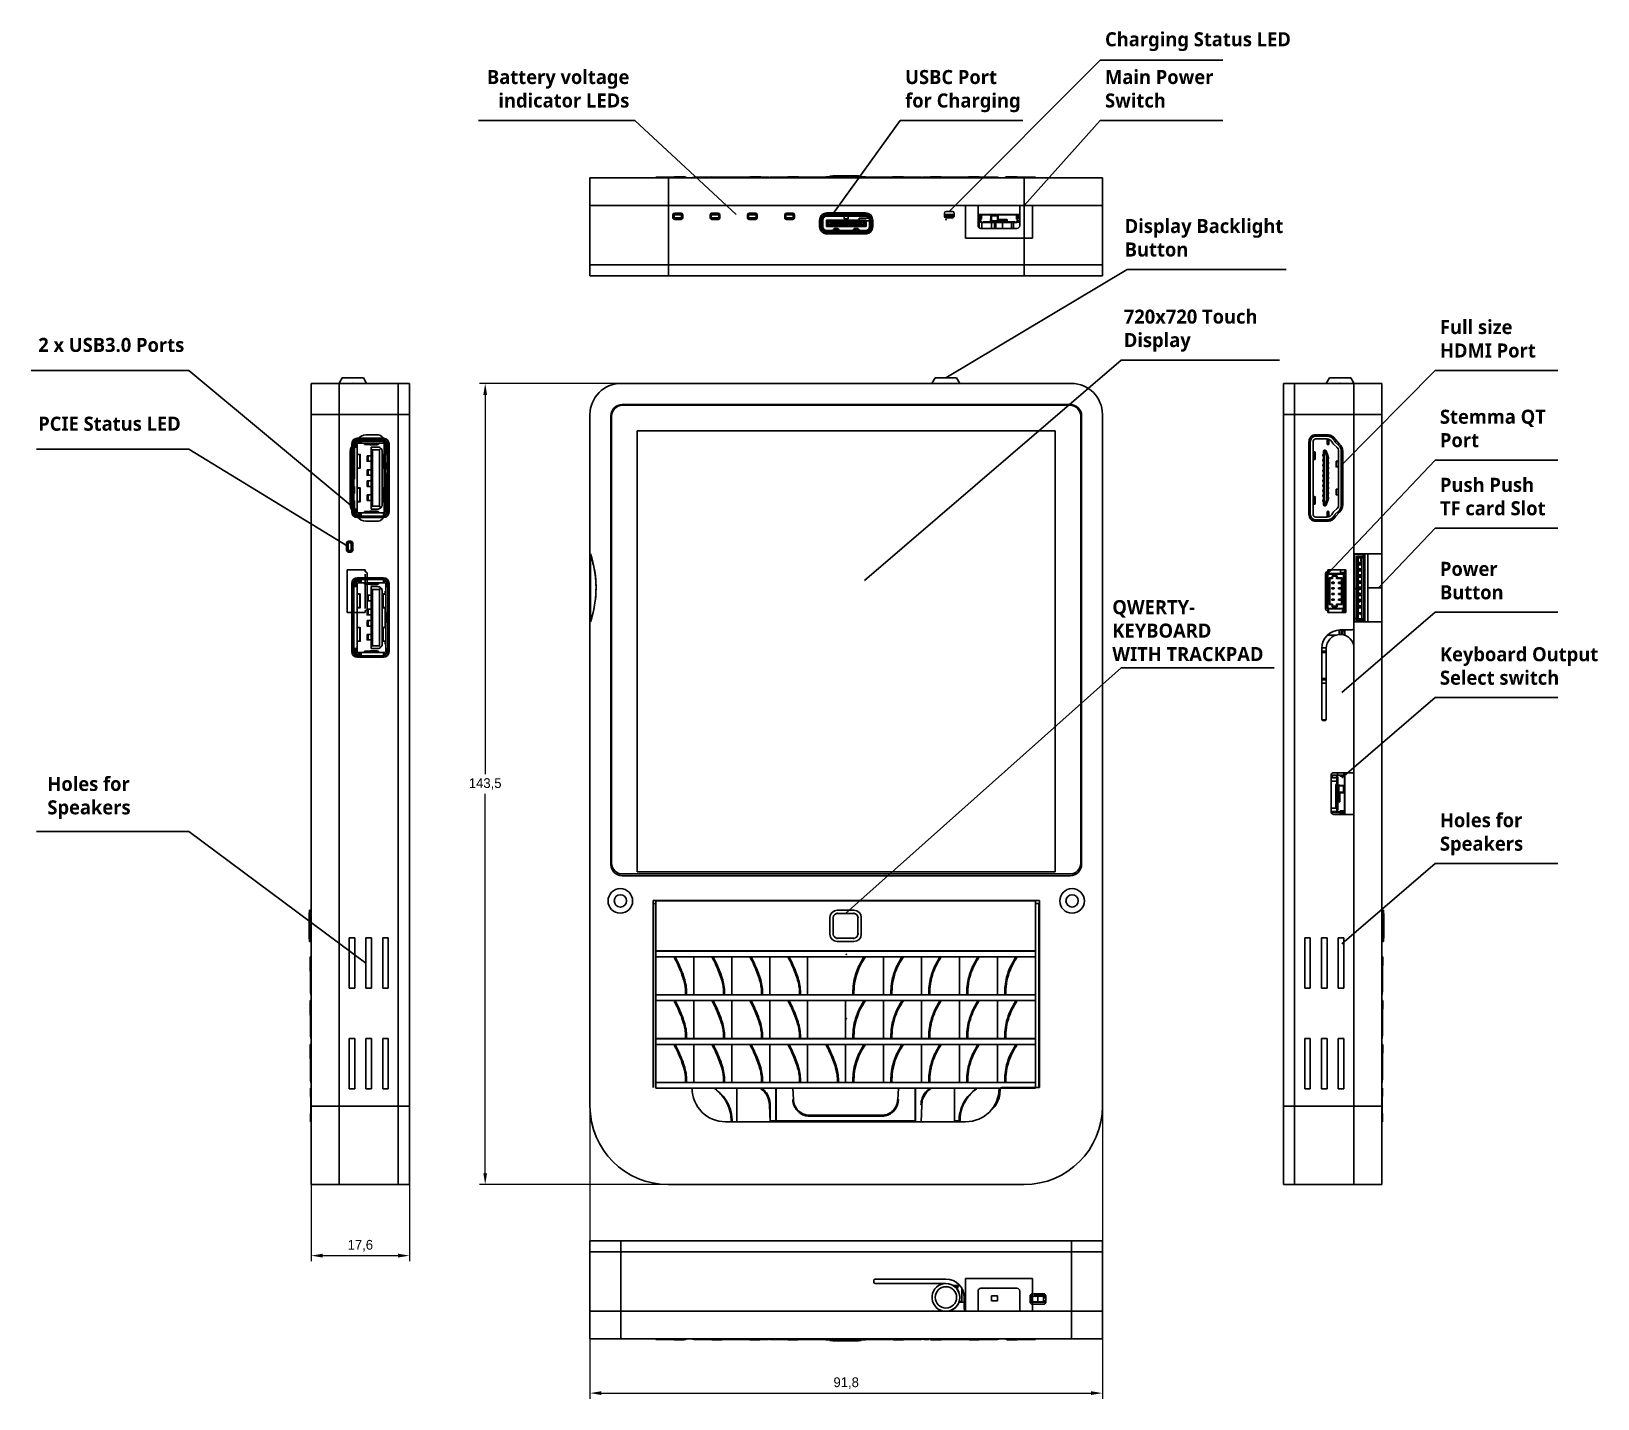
# Model space of a CAD drawing. Header units: millimetres. Extents: x 318 to 879, y 422 to 911.
import ezdxf

# ---------------------------------------------------------------- set-up
doc = ezdxf.new("R2010")
doc.units = ezdxf.units.MM
doc.header["$PDSIZE"] = -1
doc.linetypes.add('CENTERX2', pattern=[20.32, 12.7, -2.54, 2.54, -2.54])
doc.dimstyles.new('ISO-25', dxfattribs={"dimtxt": 2.5, "dimasz": 2.5, "dimexe": 1.25, "dimexo": 0.625, "dimtad": 1, "dimtxsty": 'Standard', "dimcen": 2.5, "dimadec": 0, "dimazin": 0, "dimtfac": 1, "dimtmove": 0, "dimatfit": 3, "dimfxl": 1, "dimarcsym": 0})

msp = doc.modelspace()

# ---------------------------------------------------------------- texts
at = {"color": 7, "lineweight": 30, "true_color": 0xffffff, "char_height": 5.04, "width": 89.5101, "attachment_point": 1}
for s, insert in [('{\\fMicrosoft YaHei|b1|i0|c134|p34;Charging Status LED}', (702.87, 911.14)), ('\\pxqr;{\\fMicrosoft YaHei|b1|i0|c134|p34;Battery voltage \\Pindicator LEDs}', (442.98, 897.62)), ('{\\fMicrosoft YaHei|b1|i0|c134|p34;USBC Port\\Pfor Charging}', (631.28, 897.62)), ('{\\fMicrosoft YaHei|b1|i0|c134|p34;Main Power\\PSwitch}', (702.87, 897.62)), ('{\\fMicrosoft YaHei|b1|i0|c134|p34;Display Backlight\\PButton}', (709.91, 844.24)), ('{\\fMicrosoft YaHei|b1|i0|c134|p34;720x720 Touch\\PDisplay}', (709.59, 811.8)), ('{\\fMicrosoft YaHei|b1|i0|c134|p34;Full size \\PHDMI Port}', (822.83, 808.06)), ('{\\fMicrosoft YaHei|b1|i0|c134|p34;2 x USB3.0 Ports}', (320.75, 801.66)), ('{\\fMicrosoft YaHei|b1|i0|c134|p34;Stemma QT\\PPort}', (822.83, 775.94)), ('{\\fMicrosoft YaHei|b1|i0|c134|p34;PCIE Status LED}', (320.75, 773.44)), ('{\\fMicrosoft YaHei|b1|i0|c134|p34;Push Push\\PTF card Slot}', (822.83, 751.54)), ('{\\fMicrosoft YaHei|b1|i0|c134|p34;Power\\PButton}', (822.83, 721.44)), ('{\\fMicrosoft YaHei|b1|i0|c134|p34;QWERTY-\\PKEYBOARD\\PWITH TRACKPAD}', (705.48, 707.72)), ('{\\fMicrosoft YaHei|b1|i0|c134|p34;Keyboard Output\\PSelect switch}', (822.83, 690.86)), ('{\\fMicrosoft YaHei|b1|i0|c134|p34;Holes for \\PSpeakers}', (324.03, 644.42)), ('{\\fMicrosoft YaHei|b1|i0|c134|p34;Holes for \\PSpeakers}', (822.83, 631.41))]:
    msp.add_mtext(s, dxfattribs=dict(at, insert=insert))

# ---------------------------------------------------------------- blocks, each defined once
blk = doc.blocks.new('*D1')
at = {"color": 0, "lineweight": -2}
for p, q in [((556.11, 785.32), (478.85, 785.32)), ((480.85, 781.24), (480.85, 645.41)), ((480.85, 502.45), (480.85, 638.28)), ((556.11, 498.37), (478.85, 498.37))]:
    blk.add_line(p, q, dxfattribs=at)
at = {"color": 0}
for points in [[(481.53, 781.24), (480.17, 781.24), (480.85, 785.32)], [(480.17, 502.45), (481.53, 502.45), (480.85, 498.37)]]:
    blk.add_solid(points, dxfattribs=at)
at = {"layer": 'Defpoints', "color": 0}
for p in [(556.11, 785.32), (480.85, 498.37), (556.11, 498.37)]:
    blk.add_point(p, dxfattribs=at)
at = {"color": 0, "lineweight": 30, "insert": (480.85, 641.85), "char_height": 3.5, "attachment_point": 5}
blk.add_mtext('143,5', dxfattribs=at)
blk = doc.blocks.new('*D2')
at = {"color": 0, "lineweight": -2}
for p, q in [((518.38, 546.14), (518.38, 421.68)), ((701.93, 546.14), (701.93, 421.68)), ((522.46, 423.68), (697.85, 423.68))]:
    blk.add_line(p, q, dxfattribs=at)
at = {"color": 0}
for points in [[(522.46, 424.36), (522.46, 423), (518.38, 423.68)], [(697.85, 423), (697.85, 424.36), (701.93, 423.68)]]:
    blk.add_solid(points, dxfattribs=at)
at = {"layer": 'Defpoints', "color": 0}
for p in [(518.38, 546.14), (701.93, 546.14), (701.93, 423.68)]:
    blk.add_point(p, dxfattribs=at)
at = {"color": 0, "lineweight": 30, "insert": (610.16, 427.25), "char_height": 3.5, "attachment_point": 5}
blk.add_mtext('91,8', dxfattribs=at)
blk = doc.blocks.new('*D3')
at = {"color": 0, "lineweight": -2}
for p, q in [((418.53, 506.78), (418.53, 470.91)), ((453.73, 506.78), (453.73, 470.91)), ((422.61, 472.91), (449.65, 472.91))]:
    blk.add_line(p, q, dxfattribs=at)
at = {"color": 0}
for points in [[(422.61, 473.59), (422.61, 472.23), (418.53, 472.91)], [(449.65, 472.23), (449.65, 473.59), (453.73, 472.91)]]:
    blk.add_solid(points, dxfattribs=at)
at = {"layer": 'Defpoints', "color": 0}
for p in [(418.53, 506.78), (453.73, 506.78), (453.73, 472.91)]:
    blk.add_point(p, dxfattribs=at)
at = {"color": 0, "lineweight": 30, "insert": (436.13, 476.47), "char_height": 3.5, "attachment_point": 5}
blk.add_mtext('17,6', dxfattribs=at)

# ---------------------------------------------------------------- dimensions: what is measured, and where the dimension line sits
at = {"color": 7, "lineweight": 30, "true_color": 0xffffff}
dim = msp.add_linear_dim(base=(480.85, 498.37), p1=(556.11, 785.32), p2=(556.11, 498.37), angle=90, dimstyle='ISO-25', override={"dimtxt": 3.5, "dimasz": 4.08, "dimexe": 2, "dimexo": 0, "dimgap": 1.524, "dimtih": 1, "dimtoh": 1, "dimdec": 1, "dimlfac": 0.5, "dimzin": 0, "dimadec": 2, "dimtzin": 0}, dxfattribs=at)
dim.commit()
dim.dimension.update_dxf_attribs({"geometry": '*D1', "text_midpoint": (480.85, 641.85)})
for base, p1, p2, picture, middle in [((701.93, 423.68), (518.38, 546.14), (701.93, 546.14), '*D2', (610.16, 427.25)), ((453.73, 472.91), (418.53, 506.78), (453.73, 506.78), '*D3', (436.13, 476.47))]:
    dim = msp.add_linear_dim(base=base, p1=p1, p2=p2, dimstyle='ISO-25', override={"dimtxt": 3.5, "dimasz": 4.08, "dimexe": 2, "dimexo": 0, "dimgap": 1.524, "dimtih": 1, "dimtoh": 1, "dimdec": 1, "dimlfac": 0.5, "dimzin": 0, "dimadec": 2, "dimtzin": 0}, dxfattribs=at)
    dim.commit()
    dim.dimension.update_dxf_attribs({"geometry": picture, "text_midpoint": middle})

# ---------------------------------------------------------------- linework, layer by layer
at = {"color": 7, "lineweight": 30, "true_color": 0xffffff}
for p, q in [((647.06, 846.97), (701.11, 901.17)), ((701.11, 901.17), (745.04, 901.17)), ((478.42, 879.56), (534.45, 879.56)), ((570.77, 845.82), (534.45, 879.56)), ((605.26, 845.82), (629.52, 879.56)), ((629.52, 879.56), (673.45, 879.56)), ((673.86, 849.04), (701.11, 879.56)), ((701.11, 879.56), (745.04, 879.56)), ((645.86, 787.32), (710.78, 826.18)), ((710.78, 826.18), (767.76, 826.18)), ((616.72, 714.76), (708.62, 793.73)), ((708.62, 793.73), (765.41, 793.73)), ((374.68, 790), (318.28, 790)), ((432.53, 741.85), (374.68, 790)), ((787.54, 756.05), (821.07, 790)), ((821.07, 790), (865.01, 790)), ((374.68, 761.78), (320.16, 761.78)), ((431.75, 726.88), (374.68, 761.78)), ((782.69, 717.27), (821.07, 757.88)), ((821.07, 757.88), (865.01, 757.88)), ((800.88, 712.12), (821.07, 733.48)), ((821.07, 733.48), (865.01, 733.48)), ((787.75, 674.65), (821.07, 703.38)), ((821.07, 703.38), (865.01, 703.38)), ((609.95, 595.45), (708.62, 683.48)), ((708.62, 683.48), (763.48, 683.48)), ((787.75, 644.07), (821.07, 672.8)), ((821.07, 672.8), (865.01, 672.8)), ((374.68, 624.8), (320.16, 624.8)), ((438.13, 577.72), (374.68, 624.8)), ((787.75, 584.62), (821.07, 613.34)), ((821.07, 613.34), (865.01, 613.34))]:
    msp.add_line(p, q, dxfattribs=at)
at = {"color": 7, "linetype": 'Continuous', "lineweight": 30, "true_color": 0xffffff}
for p, q in [((518.38, 849.04), (518.38, 859.04)), ((518.38, 859.04), (546.46, 859.04)), ((548.49, 859.39), (541.95, 859.27)), ((541.95, 859.27), (541.95, 859.04)), ((541.95, 859.04), (552.6, 859.22)), ((546.46, 849.04), (546.46, 859.04)), ((546.46, 859.04), (673.86, 859.04)), ((562.09, 859.39), (555.55, 859.27)), ((555.55, 859.27), (555.55, 859.1)), ((566.95, 859.25), (569.02, 859.25)), ((575.69, 859.39), (569.15, 859.27)), ((569.37, 859.04), (570.95, 859.07)), ((570.95, 859.25), (570.95, 859.04)), ((579.33, 859.25), (570.95, 859.25)), ((589.29, 859.39), (582.75, 859.27)), ((582.75, 859.27), (582.75, 859.13)), ((582.94, 859.04), (593.4, 859.22)), ((602.89, 859.39), (596.35, 859.27)), ((622.85, 859.21), (597.05, 859.21)), ((604.35, 859.36), (604.35, 859.64)), ((604.35, 859.64), (606.95, 859.64)), ((606.95, 859.74), (605.55, 859.74)), ((606.01, 859.21), (607, 859.22)), ((612.95, 859.74), (606.95, 859.74)), ((606.95, 859.64), (612.95, 859.64)), ((607, 859.22), (607.11, 859.21)), ((612.81, 859.21), (612.89, 859.22)), ((612.89, 859.22), (613.88, 859.21)), ((614.35, 859.74), (612.95, 859.74)), ((612.95, 859.64), (615.55, 859.64)), ((615.55, 859.37), (615.55, 859.64)), ((623.55, 859.27), (617.03, 859.39)), ((626.49, 859.22), (636.96, 859.04)), ((637.15, 859.27), (630.63, 859.39)), ((648.95, 859.25), (640.74, 859.25)), ((650.75, 859.27), (644.23, 859.39)), ((648.95, 859.04), (648.95, 859.25)), ((648.95, 859.07), (650.53, 859.04)), ((650.88, 859.25), (652.95, 859.25)), ((664.35, 859.27), (657.83, 859.39)), ((664.35, 859.1), (664.35, 859.27)), ((666.96, 859.05), (666.94, 859.03)), ((667.29, 859.22), (677.95, 859.04)), ((677.95, 859.27), (671.43, 859.39)), ((673.86, 849.04), (673.86, 859.04)), ((673.86, 859.04), (701.93, 859.04)), ((677.95, 859.04), (677.95, 859.27)), ((701.93, 849.04), (701.93, 859.04)), ((701.93, 849.04), (701.93, 859.04)), ((701.93, 859.04), (701.93, 859.04)), ((518.38, 849.04), (518.38, 849.04)), ((518.38, 827.84), (518.38, 849.04)), ((518.38, 849.04), (546.46, 849.04)), ((518.38, 827.84), (518.38, 849.04)), ((546.46, 849.04), (518.38, 849.04)), ((546.46, 849.04), (672.32, 849.04)), ((546.46, 827.84), (546.46, 849.04)), ((657.4, 849.04), (546.46, 849.04)), ((652.86, 849.04), (652.86, 837.34)), ((657.4, 849.04), (652.86, 849.04)), ((672.32, 849.04), (657.4, 849.04)), ((657.4, 841.87), (657.4, 849.04)), ((657.4, 849.04), (657.4, 841.87)), ((657.4, 849.04), (657.4, 841.87)), ((672.32, 849.04), (672.32, 841.87)), ((676.86, 849.04), (672.32, 849.04)), ((672.32, 841.87), (672.32, 849.04)), ((673.86, 849.04), (672.32, 849.04)), ((673.86, 849.04), (701.93, 849.04)), ((673.86, 849.04), (673.86, 849.04)), ((673.86, 827.84), (673.86, 849.04)), ((687.99, 849.04), (673.86, 849.04)), ((676.86, 837.34), (676.86, 849.04)), ((701.93, 849.04), (701.93, 849.04)), ((701.93, 827.84), (701.93, 849.04)), ((701.93, 827.84), (701.93, 849.04)), ((518.38, 846.14), (518.38, 839.74)), ((518.38, 846.14), (518.38, 846.14)), ((518.38, 839.74), (518.38, 846.14)), ((518.38, 845.44), (518.38, 843.44)), ((518.38, 845.44), (518.38, 845.44)), ((518.38, 843.44), (518.38, 845.44)), ((518.38, 845.44), (518.38, 843.44)), ((518.38, 845.44), (518.38, 845.44)), ((518.38, 843.44), (518.38, 845.44)), ((518.38, 845.04), (518.38, 845.04)), ((518.38, 842.43), (518.38, 843.91)), ((518.38, 843.91), (518.38, 842.43)), ((518.38, 843.44), (518.38, 843.44)), ((518.38, 843.44), (518.38, 843.44)), ((548.12, 845.84), (551.59, 845.84)), ((548.12, 845.84), (551.59, 845.84)), ((548.12, 845.83), (548.14, 845.83)), ((548.12, 845.75), (548.12, 844.68)), ((548.12, 845.75), (548.12, 845.75)), ((548.12, 844.68), (548.12, 845.75)), ((548.12, 844.94), (548.12, 845.63)), ((548.14, 845.63), (548.12, 845.63)), ((548.12, 845.36), (548.12, 845.36)), ((548.12, 845.32), (548.12, 845.32)), ((548.12, 845.1), (548.12, 845.1)), ((548.12, 845.05), (548.12, 845.05)), ((548.14, 844.94), (548.12, 844.94)), ((548.12, 844.68), (548.12, 844.68)), ((548.14, 845.84), (548.14, 844.62)), ((548.14, 844.62), (548.36, 844.62)), ((548.14, 844.62), (548.36, 844.62)), ((548.14, 844.62), (548.14, 844.62)), ((548.36, 845.82), (548.86, 845.82)), ((548.36, 845.82), (548.36, 844.62)), ((548.36, 845.82), (548.86, 845.82)), ((548.36, 845.82), (548.36, 844.62)), ((548.36, 844.62), (548.65, 844.62)), ((548.36, 844.62), (551.36, 844.62)), ((548.48, 845.62), (548.46, 845.62)), ((548.46, 845.62), (548.46, 844.82)), ((548.48, 844.82), (548.46, 844.82)), ((548.52, 845.62), (548.48, 845.62)), ((548.48, 844.82), (548.48, 845.62)), ((548.52, 844.82), (548.48, 844.82)), ((548.48, 844.59), (548.97, 844.59)), ((548.48, 844.34), (548.48, 844.59)), ((548.48, 844.34), (548.48, 844.59)), ((548.48, 844.59), (548.48, 844.59)), ((548.73, 844.34), (548.48, 844.34)), ((548.48, 844.34), (548.48, 844.34)), ((548.52, 845.62), (548.52, 844.82)), ((548.64, 844.62), (548.66, 844.62)), ((548.66, 845.79), (551.06, 845.79)), ((551.06, 845.75), (548.66, 845.75)), ((548.66, 844.68), (551.06, 844.68)), ((551.06, 844.64), (548.66, 844.64)), ((548.66, 844.64), (548.66, 844.62)), ((548.66, 844.62), (551.06, 844.62)), ((550.99, 846.35), (548.72, 846.35)), ((548.72, 844.08), (550.99, 844.08)), ((548.73, 844.34), (549.18, 844.34)), ((548.86, 845.84), (548.86, 845.82)), ((548.86, 845.84), (548.86, 845.82)), ((550.86, 845.82), (548.86, 845.82)), ((548.97, 844.62), (548.97, 844.59)), ((548.97, 844.62), (548.97, 844.59)), ((548.97, 844.59), (548.97, 844.59)), ((548.97, 844.59), (548.97, 844.59)), ((549.18, 844.34), (550, 844.34)), ((549.72, 845.82), (549.72, 845.84)), ((549.72, 845.84), (549.72, 845.82)), ((550, 844.08), (550, 844.62)), ((550.86, 845.84), (550.86, 845.82)), ((550.86, 845.82), (551.36, 845.82)), ((550.86, 845.82), (551.36, 845.82)), ((550.86, 845.82), (550.86, 845.82)), ((551.07, 845.82), (551.06, 845.82)), ((551.06, 844.64), (551.06, 844.62)), ((551.06, 844.62), (551.36, 844.62)), ((551.19, 844.82), (551.19, 845.62)), ((551.23, 845.62), (551.23, 844.82)), ((551.23, 845.62), (551.26, 845.62)), ((551.23, 844.82), (551.26, 844.82)), ((551.26, 844.82), (551.26, 845.62)), ((551.36, 845.82), (551.36, 844.62)), ((551.58, 844.62), (551.36, 844.62)), ((551.36, 844.62), (551.36, 844.62)), ((551.58, 844.62), (551.36, 844.62)), ((551.58, 845.84), (551.58, 844.62)), ((551.58, 845.84), (551.58, 844.62)), ((551.59, 844.68), (551.59, 845.75)), ((561.45, 845.75), (561.45, 844.68)), ((561.45, 845.75), (561.45, 845.75)), ((561.45, 844.68), (561.45, 845.75)), ((561.45, 845.41), (561.47, 845.41)), ((561.45, 844.68), (561.45, 844.68)), ((561.46, 845.84), (564.92, 845.84)), ((561.46, 845.84), (564.92, 845.84)), ((561.47, 845.84), (561.47, 844.62)), ((561.47, 844.62), (561.69, 844.62)), ((561.47, 844.62), (561.69, 844.62)), ((561.47, 844.62), (561.47, 844.62)), ((561.5, 844.62), (561.5, 844.43)), ((561.69, 845.82), (562.19, 845.82)), ((561.69, 845.82), (561.69, 844.62)), ((561.69, 845.82), (562.19, 845.82)), ((561.69, 845.82), (561.69, 844.62)), ((561.69, 844.62), (561.99, 844.62)), ((561.69, 844.62), (564.69, 844.62)), ((561.81, 845.62), (561.79, 845.62)), ((561.79, 845.62), (561.79, 844.82)), ((561.81, 844.82), (561.79, 844.82)), ((561.85, 845.62), (561.81, 845.62)), ((561.81, 844.82), (561.81, 845.62)), ((561.85, 844.82), (561.81, 844.82)), ((561.85, 845.62), (561.85, 844.82)), ((561.98, 844.62), (561.99, 844.62)), ((561.99, 845.79), (564.39, 845.79)), ((564.39, 845.75), (561.99, 845.75)), ((561.99, 844.68), (564.39, 844.68)), ((564.39, 844.64), (561.99, 844.64)), ((561.99, 844.64), (561.99, 844.62)), ((561.99, 844.62), (564.39, 844.62)), ((564.33, 846.35), (562.05, 846.35)), ((562.05, 844.08), (564.33, 844.08)), ((562.19, 845.84), (562.19, 845.82)), ((562.19, 845.84), (562.19, 845.82)), ((564.19, 845.82), (562.19, 845.82)), ((562.6, 845.82), (562.19, 845.82)), ((562.57, 844.08), (562.57, 844.62)), ((564.19, 845.84), (564.19, 845.82)), ((564.19, 845.82), (564.69, 845.82)), ((564.19, 845.82), (564.69, 845.82)), ((564.19, 845.82), (564.19, 845.82)), ((564.4, 845.82), (564.39, 845.82)), ((564.39, 844.64), (564.39, 844.62)), ((564.39, 844.62), (564.69, 844.62)), ((564.53, 844.82), (564.53, 845.62)), ((564.57, 845.62), (564.53, 845.62)), ((564.57, 845.62), (564.57, 844.82)), ((564.57, 845.62), (564.59, 845.62)), ((564.57, 844.82), (564.59, 844.82)), ((564.59, 844.82), (564.59, 845.62)), ((564.69, 845.82), (564.69, 844.62)), ((564.91, 844.62), (564.69, 844.62)), ((564.91, 844.62), (564.69, 844.62)), ((564.69, 844.62), (564.69, 844.62)), ((564.91, 845.84), (564.91, 844.62)), ((564.91, 845.84), (564.91, 844.62)), ((564.93, 844.68), (564.93, 845.75)), ((574.78, 845.75), (574.78, 844.68)), ((574.78, 845.75), (574.78, 845.75)), ((574.78, 844.68), (574.78, 845.75)), ((574.78, 844.68), (574.78, 844.68)), ((574.79, 845.84), (578.26, 845.84)), ((574.79, 845.84), (578.26, 845.84)), ((574.8, 845.8), (574.79, 845.8)), ((574.8, 845.84), (574.8, 844.62)), ((574.8, 844.62), (575.02, 844.62)), ((574.8, 844.62), (574.8, 844.62)), ((574.8, 844.62), (575.02, 844.62)), ((575.02, 845.82), (575.52, 845.82)), ((575.02, 845.82), (575.02, 844.62)), ((575.02, 845.82), (575.52, 845.82)), ((575.02, 845.82), (575.02, 844.62)), ((575.02, 844.62), (575.32, 844.62)), ((575.02, 844.62), (578.02, 844.62)), ((575.14, 845.62), (575.12, 845.62)), ((575.12, 845.62), (575.12, 844.82)), ((575.14, 844.82), (575.12, 844.82)), ((575.18, 845.62), (575.14, 845.62)), ((575.14, 844.82), (575.14, 845.62)), ((575.18, 844.82), (575.14, 844.82)), ((575.18, 845.62), (575.18, 844.82)), ((575.31, 844.62), (575.32, 844.62)), ((575.32, 845.79), (577.72, 845.79)), ((577.72, 845.75), (575.32, 845.75)), ((575.32, 844.68), (577.72, 844.68)), ((577.72, 844.64), (575.32, 844.64)), ((575.32, 844.64), (575.32, 844.62)), ((575.32, 844.62), (577.72, 844.62)), ((577.66, 846.35), (575.38, 846.35)), ((575.38, 844.08), (577.66, 844.08)), ((575.52, 845.84), (575.52, 845.82)), ((575.52, 845.84), (575.52, 845.82)), ((577.52, 845.82), (575.52, 845.82)), ((575.58, 845.82), (575.58, 845.84)), ((575.58, 845.82), (575.58, 845.84)), ((576.18, 845.82), (576.18, 845.84)), ((576.58, 845.82), (576.58, 845.84)), ((576.58, 845.82), (576.58, 845.84)), ((576.92, 845.82), (576.92, 845.84)), ((577.18, 845.82), (577.18, 845.84)), ((577.52, 845.84), (577.52, 845.82)), ((577.52, 845.82), (578.02, 845.82)), ((577.52, 845.82), (578.02, 845.82)), ((577.52, 845.82), (577.52, 845.82)), ((577.74, 845.82), (577.72, 845.82)), ((577.72, 844.64), (577.72, 844.62)), ((577.72, 844.62), (577.73, 844.62)), ((577.74, 845.82), (577.73, 845.82)), ((577.73, 844.62), (578.02, 844.62)), ((577.86, 844.82), (577.86, 845.62)), ((577.9, 845.62), (577.9, 844.82)), ((578.02, 845.82), (578.02, 844.62)), ((578.24, 844.62), (578.02, 844.62)), ((578.02, 844.62), (578.02, 844.62)), ((578.24, 844.62), (578.02, 844.62)), ((578.24, 845.84), (578.24, 844.62)), ((578.24, 845.84), (578.24, 844.62)), ((578.26, 845.44), (578.24, 845.44)), ((578.26, 845.44), (578.24, 845.44)), ((578.26, 844.68), (578.26, 845.75)), ((588.12, 845.84), (591.59, 845.84)), ((588.12, 845.84), (591.59, 845.84)), ((588.14, 845.82), (588.12, 845.82)), ((588.12, 845.75), (588.12, 844.68)), ((588.12, 845.75), (588.12, 845.75)), ((588.12, 844.68), (588.12, 845.75)), ((588.14, 845.64), (588.12, 845.64)), ((588.12, 844.68), (588.12, 844.68)), ((588.14, 845.84), (588.14, 844.62)), ((588.14, 844.62), (588.36, 844.62)), ((588.14, 844.62), (588.36, 844.62)), ((588.14, 844.62), (588.14, 844.62)), ((588.36, 845.82), (588.86, 845.82)), ((588.36, 845.82), (588.36, 844.62)), ((588.36, 845.82), (588.86, 845.82)), ((588.36, 845.82), (588.36, 844.62)), ((588.36, 844.62), (588.65, 844.62)), ((588.36, 844.62), (591.36, 844.62)), ((588.48, 845.62), (588.46, 845.62)), ((588.46, 845.62), (588.46, 844.82)), ((588.48, 844.82), (588.46, 844.82)), ((588.52, 845.62), (588.48, 845.62)), ((588.48, 844.82), (588.48, 845.62)), ((588.52, 844.82), (588.48, 844.82)), ((588.52, 845.62), (588.52, 844.82)), ((588.64, 844.62), (588.66, 844.62)), ((588.66, 845.79), (591.06, 845.79)), ((591.06, 845.75), (588.66, 845.75)), ((588.66, 844.68), (591.06, 844.68)), ((591.06, 844.64), (588.66, 844.64)), ((588.66, 844.64), (588.66, 844.62)), ((588.66, 844.62), (591.06, 844.62)), ((590.99, 846.35), (588.72, 846.35)), ((588.72, 844.08), (590.99, 844.08)), ((588.86, 845.84), (588.86, 845.82)), ((588.86, 845.84), (588.86, 845.82)), ((590.86, 845.82), (588.86, 845.82)), ((589.31, 845.83), (589.31, 845.83)), ((589.31, 845.83), (589.31, 845.82)), ((589.31, 845.83), (589.31, 845.83)), ((589.31, 845.83), (589.31, 845.82)), ((589.4, 845.82), (589.4, 845.84)), ((589.4, 844.08), (589.4, 844.62)), ((590.86, 845.84), (590.86, 845.82)), ((590.86, 845.82), (591.36, 845.82)), ((590.86, 845.82), (591.36, 845.82)), ((590.86, 845.82), (590.86, 845.82)), ((591.07, 845.82), (591.06, 845.82)), ((591.07, 845.82), (591.06, 845.82)), ((591.06, 844.64), (591.06, 844.62)), ((591.06, 844.62), (591.36, 844.62)), ((591.06, 844.62), (591.06, 844.62)), ((591.19, 844.82), (591.19, 845.62)), ((591.23, 845.62), (591.19, 845.62)), ((591.24, 845.62), (591.24, 844.82)), ((591.36, 845.82), (591.36, 844.62)), ((591.58, 844.62), (591.36, 844.62)), ((591.36, 844.62), (591.36, 844.62)), ((591.58, 844.62), (591.36, 844.62)), ((591.58, 845.84), (591.58, 844.62)), ((591.58, 845.84), (591.58, 844.62)), ((591.59, 844.68), (591.59, 845.75)), ((600.62, 841.52), (600.62, 843.84)), ((600.62, 843.84), (601.12, 843.84)), ((601.12, 843.84), (601.12, 841.52)), ((601.12, 843.84), (601.12, 843.84)), ((601.12, 841.52), (601.12, 843.84)), ((601.22, 843.34), (601.12, 843.34)), ((601.22, 843.34), (601.12, 843.34)), ((601.22, 843.84), (601.32, 843.84)), ((601.22, 841.52), (601.22, 843.84)), ((601.32, 843.84), (601.32, 841.52)), ((601.72, 841.52), (601.72, 843.84)), ((601.82, 843.84), (601.72, 843.84)), ((601.82, 845.26), (601.82, 845.36)), ((601.82, 843.84), (601.82, 841.52)), ((602.64, 845.84), (617.62, 845.84)), ((603.06, 843.78), (603.66, 843.78)), ((603.06, 841.58), (603.06, 843.78)), ((603.66, 841.58), (603.06, 841.58)), ((603.22, 846.44), (617.1, 846.44)), ((603.22, 846.44), (603.22, 845.94)), ((617.1, 845.94), (603.22, 845.94)), ((603.22, 845.84), (603.22, 845.74)), ((603.22, 845.84), (617.1, 845.84)), ((617.1, 845.74), (603.22, 845.74)), ((603.22, 845.24), (603.22, 845.34)), ((603.22, 845.34), (617.1, 845.34)), ((617.1, 845.24), (603.22, 845.24)), ((603.46, 843.38), (603.46, 841.98)), ((603.89, 843.38), (603.46, 843.38)), ((603.89, 841.98), (603.46, 841.98)), ((603.66, 843.78), (603.66, 843.38)), ((604.06, 843.38), (603.66, 843.78)), ((616.66, 843.78), (603.66, 843.78)), ((603.66, 841.58), (604.06, 841.98)), ((603.66, 841.98), (603.66, 841.58)), ((603.66, 841.58), (616.66, 841.58)), ((603.89, 843.38), (603.9, 843.34)), ((603.89, 843.38), (604.46, 843.38)), ((603.9, 842.01), (603.89, 841.98)), ((603.89, 841.98), (604.46, 841.98)), ((603.9, 843.34), (603.9, 842.01)), ((603.9, 843.34), (604.46, 843.12)), ((604.46, 842.23), (603.9, 842.01)), ((604.46, 843.12), (604.46, 843.38)), ((604.56, 843.38), (604.46, 843.38)), ((604.46, 842.98), (604.46, 843.12)), ((604.82, 842.98), (604.46, 842.98)), ((604.82, 842.38), (604.46, 842.38)), ((604.46, 842.38), (604.46, 842.23)), ((604.46, 842.23), (604.46, 841.98)), ((604.56, 841.98), (604.46, 841.98)), ((604.56, 843.38), (605.16, 843.38)), ((604.56, 843.18), (604.56, 843.38)), ((605.16, 843.18), (604.56, 843.18)), ((604.56, 842.18), (604.56, 841.98)), ((605.16, 842.18), (604.56, 842.18)), ((605.16, 841.98), (604.56, 841.98)), ((604.82, 842.38), (604.82, 842.98)), ((605.26, 842.98), (604.82, 842.98)), ((604.82, 842.38), (605.26, 842.38)), ((605.26, 843.38), (605.16, 843.38)), ((605.16, 843.38), (605.16, 843.18)), ((605.16, 842.18), (605.16, 841.98)), ((605.26, 841.98), (605.16, 841.98)), ((605.26, 843.38), (605.26, 842.98)), ((605.26, 843.38), (607.36, 843.38)), ((607.36, 842.98), (605.26, 842.98)), ((607.36, 842.38), (605.26, 842.38)), ((605.26, 841.98), (605.26, 842.38)), ((605.26, 841.98), (607.36, 841.98)), ((607.36, 842.98), (607.36, 843.38)), ((607.46, 843.38), (607.36, 843.38)), ((608.16, 842.98), (607.36, 842.98)), ((607.36, 842.38), (607.36, 841.98)), ((607.36, 842.38), (608.16, 842.38)), ((607.36, 841.98), (607.46, 841.98)), ((607.46, 843.18), (607.46, 843.38)), ((607.46, 843.38), (608.06, 843.38)), ((608.06, 843.18), (607.46, 843.18)), ((607.46, 842.18), (607.46, 841.98)), ((608.06, 842.18), (607.46, 842.18)), ((608.06, 841.98), (607.46, 841.98)), ((608.16, 843.38), (608.06, 843.38)), ((608.06, 843.38), (608.06, 843.18)), ((608.06, 842.18), (608.06, 841.98)), ((608.06, 841.98), (608.16, 841.98)), ((608.16, 843.38), (608.26, 843.38)), ((608.16, 843.38), (608.16, 842.98)), ((608.26, 842.98), (608.16, 842.98)), ((608.16, 842.38), (608.16, 841.98)), ((608.26, 842.38), (608.16, 842.38)), ((608.16, 841.98), (608.26, 841.98)), ((608.26, 842.98), (608.26, 843.38)), ((608.36, 843.38), (608.26, 843.38)), ((609.06, 842.98), (608.26, 842.98)), ((608.26, 842.38), (608.26, 841.98)), ((608.26, 842.38), (609.06, 842.38)), ((608.26, 841.98), (608.36, 841.98)), ((608.36, 843.18), (608.36, 843.38)), ((608.36, 843.38), (608.96, 843.38)), ((608.96, 843.18), (608.36, 843.18)), ((608.96, 842.18), (608.36, 842.18)), ((608.36, 842.18), (608.36, 841.98)), ((608.96, 841.98), (608.36, 841.98)), ((609.06, 843.38), (608.96, 843.38)), ((608.96, 843.38), (608.96, 843.18)), ((608.96, 842.18), (608.96, 841.98)), ((608.96, 841.98), (609.06, 841.98)), ((609.06, 843.38), (609.16, 843.38)), ((609.06, 843.38), (609.06, 842.98)), ((609.16, 842.98), (609.06, 842.98)), ((609.16, 842.38), (609.06, 842.38)), ((609.06, 842.38), (609.06, 841.98)), ((609.06, 841.98), (609.16, 841.98)), ((609.16, 842.98), (609.16, 843.38)), ((609.26, 843.38), (609.16, 843.38)), ((609.96, 842.98), (609.16, 842.98)), ((609.16, 842.38), (609.16, 841.98)), ((609.16, 842.38), (609.96, 842.38)), ((609.16, 841.98), (609.26, 841.98)), ((609.26, 843.18), (609.26, 843.38)), ((609.26, 843.38), (609.86, 843.38)), ((609.86, 843.18), (609.26, 843.18)), ((609.26, 842.18), (609.26, 841.98)), ((609.86, 842.18), (609.26, 842.18)), ((609.86, 841.98), (609.26, 841.98)), ((609.39, 845.24), (609.39, 844.31)), ((610.92, 844.31), (609.39, 844.31)), ((609.96, 843.38), (609.86, 843.38)), ((609.86, 843.38), (609.86, 843.18)), ((609.86, 842.18), (609.86, 841.98)), ((609.86, 841.98), (609.96, 841.98)), ((609.96, 843.38), (610.36, 843.38)), ((609.96, 843.38), (609.96, 842.98)), ((610.36, 842.98), (609.96, 842.98)), ((609.96, 842.38), (610.36, 842.38)), ((609.96, 842.38), (609.96, 841.98)), ((610.36, 841.98), (609.96, 841.98)), ((610.36, 842.98), (610.36, 843.38)), ((610.46, 843.38), (610.36, 843.38)), ((611.16, 842.98), (610.36, 842.98)), ((610.36, 842.38), (610.36, 841.98)), ((611.16, 842.38), (610.36, 842.38)), ((610.46, 841.98), (610.36, 841.98)), ((610.46, 843.18), (610.46, 843.38)), ((610.46, 843.38), (611.06, 843.38)), ((611.06, 843.18), (610.46, 843.18)), ((610.46, 842.18), (611.06, 842.18)), ((610.46, 842.18), (610.46, 841.98)), ((610.46, 841.98), (611.06, 841.98)), ((610.92, 845.24), (610.92, 844.31)), ((610.92, 845.24), (610.92, 844.31)), ((611.06, 843.38), (611.06, 843.18)), ((611.16, 843.38), (611.06, 843.38)), ((611.06, 842.18), (611.06, 841.98)), ((611.16, 841.98), (611.06, 841.98)), ((611.16, 843.38), (611.26, 843.38)), ((611.16, 842.98), (611.16, 843.38)), ((611.26, 842.98), (611.16, 842.98)), ((611.16, 842.38), (611.26, 842.38)), ((611.16, 842.38), (611.16, 841.98)), ((611.26, 841.98), (611.16, 841.98)), ((611.26, 842.98), (611.26, 843.38)), ((611.36, 843.38), (611.26, 843.38)), ((612.06, 842.98), (611.26, 842.98)), ((612.06, 842.38), (611.26, 842.38)), ((611.26, 842.38), (611.26, 841.98)), ((611.36, 841.98), (611.26, 841.98)), ((611.36, 843.18), (611.36, 843.38)), ((611.36, 843.38), (611.96, 843.38)), ((611.96, 843.18), (611.36, 843.18)), ((611.36, 842.18), (611.36, 841.98)), ((611.36, 842.18), (611.96, 842.18)), ((611.36, 841.98), (611.96, 841.98)), ((611.96, 843.38), (611.96, 843.18)), ((612.06, 843.38), (611.96, 843.38)), ((611.96, 842.18), (611.96, 841.98)), ((612.06, 841.98), (611.96, 841.98)), ((612.06, 843.38), (612.16, 843.38)), ((612.06, 843.38), (612.06, 842.98)), ((612.16, 842.98), (612.06, 842.98)), ((612.06, 842.38), (612.16, 842.38)), ((612.06, 842.38), (612.06, 841.98)), ((612.16, 841.98), (612.06, 841.98)), ((612.16, 842.98), (612.16, 843.38)), ((612.26, 843.38), (612.16, 843.38)), ((612.96, 842.98), (612.16, 842.98)), ((612.16, 842.38), (612.16, 841.98)), ((612.96, 842.38), (612.16, 842.38)), ((612.26, 841.98), (612.16, 841.98)), ((612.26, 843.38), (612.86, 843.38)), ((612.26, 843.18), (612.26, 843.38)), ((612.86, 843.18), (612.26, 843.18)), ((612.26, 842.18), (612.26, 841.98)), ((612.26, 842.18), (612.86, 842.18)), ((612.26, 841.98), (612.86, 841.98)), ((612.96, 843.38), (612.86, 843.38)), ((612.86, 843.38), (612.86, 843.18)), ((612.86, 842.18), (612.86, 841.98)), ((612.96, 841.98), (612.86, 841.98)), ((612.96, 843.38), (615.06, 843.38)), ((612.96, 843.38), (612.96, 842.98)), ((615.06, 842.98), (612.96, 842.98)), ((612.96, 842.38), (612.96, 841.98)), ((612.96, 842.38), (615.06, 842.38)), ((615.06, 841.98), (612.96, 841.98)), ((615.06, 842.98), (615.06, 843.38)), ((615.16, 843.38), (615.06, 843.38)), ((615.5, 842.98), (615.06, 842.98)), ((615.06, 841.98), (615.06, 842.38)), ((615.5, 842.38), (615.06, 842.38)), ((615.06, 841.98), (615.16, 841.98)), ((615.16, 843.18), (615.16, 843.38)), ((615.16, 843.38), (615.76, 843.38)), ((615.76, 843.18), (615.16, 843.18)), ((615.16, 842.18), (615.16, 841.98)), ((615.16, 842.18), (615.76, 842.18)), ((615.16, 841.98), (615.76, 841.98)), ((615.5, 842.38), (615.5, 842.98)), ((615.86, 842.98), (615.5, 842.98)), ((615.5, 842.38), (615.86, 842.38)), ((615.86, 843.38), (615.76, 843.38)), ((615.76, 843.38), (615.76, 843.18)), ((615.76, 842.18), (615.76, 841.98)), ((615.76, 841.98), (615.86, 841.98)), ((615.86, 843.38), (615.86, 843.12)), ((615.86, 843.38), (616.43, 843.38)), ((616.41, 843.34), (615.86, 843.12)), ((615.86, 843.12), (615.86, 842.98)), ((615.86, 842.38), (615.86, 842.23)), ((615.86, 842.23), (616.41, 842.01)), ((615.86, 842.23), (615.86, 841.98)), ((616.43, 841.98), (615.86, 841.98)), ((616.26, 843.38), (616.66, 843.78)), ((616.66, 841.58), (616.26, 841.98)), ((616.43, 843.38), (616.41, 843.34)), ((616.41, 843.34), (616.41, 842.01)), ((616.41, 842.01), (616.43, 841.98)), ((616.43, 843.38), (616.86, 843.38)), ((616.43, 841.98), (616.86, 841.98)), ((616.66, 843.78), (616.66, 843.38)), ((617.26, 843.78), (616.66, 843.78)), ((616.66, 841.98), (616.66, 841.58)), ((616.66, 841.58), (617.26, 841.58)), ((616.86, 843.38), (616.86, 841.98)), ((617.1, 845.94), (617.1, 846.44)), ((617.1, 845.84), (617.1, 845.74)), ((617.1, 845.84), (617.62, 845.84)), ((617.1, 845.24), (617.1, 845.34)), ((617.26, 841.58), (617.26, 843.78)), ((618.5, 845.26), (618.5, 845.39)), ((618.5, 843.84), (618.6, 843.84)), ((618.5, 841.52), (618.5, 843.84)), ((618.6, 843.84), (618.6, 841.52)), ((619, 843.84), (619.1, 843.84)), ((619, 841.52), (619, 843.84)), ((619.1, 843.84), (619.1, 844.36)), ((619.1, 843.84), (619.1, 841.52)), ((619.2, 843.84), (619.7, 843.84)), ((619.2, 841.52), (619.2, 843.84)), ((619.7, 843.84), (619.7, 841.52)), ((645.32, 846.37), (645.32, 845.3)), ((645.32, 846.37), (645.32, 846.37)), ((645.32, 845.3), (645.32, 846.37)), ((645.32, 845.84), (648.79, 845.84)), ((645.32, 845.84), (648.79, 845.84)), ((645.32, 845.3), (645.32, 845.3)), ((645.41, 845.39), (645.41, 845.84)), ((645.41, 845.39), (645.41, 845.39)), ((645.54, 844.84), (645.54, 845.31)), ((646.07, 845.24), (645.56, 845.24)), ((646.07, 845.24), (645.56, 845.24)), ((646.02, 845.25), (645.86, 845.25)), ((646.02, 845.25), (645.86, 845.25)), ((648.19, 846.97), (645.92, 846.97)), ((645.92, 844.7), (648.19, 844.7)), ((646.22, 845.25), (646.02, 845.25)), ((646.22, 845.25), (646.02, 845.25)), ((646.07, 845.25), (646.07, 845.24)), ((646.07, 845.25), (646.07, 845.24)), ((646.22, 845.25), (647.89, 845.25)), ((646.22, 845.25), (647.89, 845.25)), ((646.69, 845.23), (646.69, 845.25)), ((646.79, 845.23), (646.79, 845.25)), ((646.97, 845.23), (646.97, 845.25)), ((647, 845.23), (647, 845.25)), ((647.06, 845.23), (647.06, 845.25)), ((647.12, 845.23), (647.12, 845.25)), ((647.13, 845.23), (647.12, 845.23)), ((647.13, 845.23), (647.12, 845.23)), ((647.12, 845.23), (647.12, 845.23)), ((647.13, 845.23), (647.13, 845.25)), ((647.13, 845.23), (647.13, 845.25)), ((647.17, 845.23), (647.13, 845.23)), ((647.17, 845.23), (647.13, 845.23)), ((647.17, 845.23), (647.17, 845.25)), ((647.17, 845.23), (647.17, 845.25)), ((647.17, 845.23), (647.17, 845.25)), ((647.17, 845.23), (647.17, 845.25)), ((647.17, 845.23), (647.17, 845.25)), ((647.17, 845.23), (647.17, 845.23)), ((647.17, 845.23), (647.17, 845.23)), ((647.18, 845.23), (647.18, 845.23)), ((647.21, 845.23), (647.2, 845.23)), ((647.21, 845.23), (647.2, 845.23)), ((647.23, 845.23), (647.23, 845.25)), ((647.24, 845.23), (647.24, 845.25)), ((647.24, 845.23), (647.24, 845.25)), ((647.25, 845.23), (647.24, 845.23)), ((647.25, 845.23), (647.24, 845.23)), ((647.25, 845.23), (647.25, 845.25)), ((647.29, 845.23), (647.25, 845.23)), ((647.29, 845.23), (647.25, 845.23)), ((647.25, 845.23), (647.25, 845.23)), ((647.29, 845.23), (647.29, 845.25)), ((647.29, 845.23), (647.29, 845.25)), ((647.29, 845.23), (647.29, 845.25)), ((647.29, 845.23), (647.29, 845.25)), ((647.29, 845.23), (647.29, 845.25)), ((647.29, 845.23), (647.29, 845.25)), ((647.29, 845.23), (647.29, 845.23)), ((647.29, 845.23), (647.29, 845.23)), ((647.29, 845.23), (647.29, 845.23)), ((647.29, 845.23), (647.29, 845.23)), ((647.29, 845.23), (647.29, 845.23)), ((647.31, 845.23), (647.29, 845.23)), ((647.31, 845.23), (647.31, 845.25)), ((647.33, 845.23), (647.31, 845.23)), ((647.33, 845.23), (647.31, 845.23)), ((647.31, 845.23), (647.31, 845.23)), ((647.36, 845.23), (647.36, 845.25)), ((647.37, 845.23), (647.37, 845.25)), ((647.38, 845.23), (647.37, 845.23)), ((647.38, 845.23), (647.37, 845.23)), ((647.38, 845.23), (647.38, 845.25)), ((647.41, 845.23), (647.38, 845.23)), ((647.38, 845.23), (647.38, 845.23)), ((647.41, 845.23), (647.38, 845.23)), ((647.41, 845.23), (647.41, 845.25)), ((647.42, 845.23), (647.41, 845.23)), ((647.41, 845.23), (647.41, 845.23)), ((647.42, 845.23), (647.41, 845.23)), ((647.42, 845.23), (647.42, 845.25)), ((647.42, 845.23), (647.42, 845.25)), ((647.42, 845.23), (647.42, 845.23)), ((647.45, 845.23), (647.42, 845.23)), ((647.45, 845.23), (647.45, 845.25)), ((647.46, 845.23), (647.45, 845.23)), ((647.46, 845.23), (647.45, 845.23)), ((647.46, 845.23), (647.46, 845.25)), ((647.47, 845.23), (647.47, 845.25)), ((647.48, 845.23), (647.48, 845.25)), ((647.51, 845.23), (647.48, 845.23)), ((647.51, 845.23), (647.48, 845.23)), ((647.48, 845.23), (647.48, 845.23)), ((647.51, 845.23), (647.51, 845.25)), ((647.52, 845.23), (647.51, 845.23)), ((647.51, 845.23), (647.51, 845.23)), ((647.52, 845.23), (647.51, 845.23)), ((647.52, 845.23), (647.52, 845.25)), ((647.52, 845.23), (647.52, 845.25)), ((647.52, 845.23), (647.52, 845.23)), ((647.55, 845.23), (647.52, 845.23)), ((647.55, 845.23), (647.55, 845.25)), ((647.96, 845.25), (647.89, 845.25)), ((648.09, 845.25), (647.89, 845.25)), ((648.05, 845.25), (648.05, 845.24)), ((648.05, 845.24), (648.56, 845.24)), ((648.05, 845.24), (648.56, 845.24)), ((648.05, 845.24), (648.05, 845.24)), ((648.25, 845.25), (648.09, 845.25)), ((648.71, 845.39), (648.71, 845.84)), ((648.71, 845.39), (648.71, 845.84)), ((648.79, 845.64), (648.71, 845.64)), ((648.74, 845.84), (648.74, 845.8)), ((648.79, 845.3), (648.79, 846.37)), ((657.4, 845.84), (672.32, 845.84)), ((657.4, 845.84), (672.32, 845.84)), ((659.74, 845.82), (657.4, 845.82)), ((657.4, 845.74), (657.49, 845.74)), ((657.4, 845.74), (657.49, 845.74)), ((657.49, 845.44), (657.4, 845.44)), ((657.49, 845.44), (657.4, 845.44)), ((657.4, 841.87), (657.4, 841.87)), ((657.49, 845.74), (657.49, 845.44)), ((657.49, 845.74), (658.16, 845.74)), ((658.06, 845.44), (657.49, 845.44)), ((658.06, 845.44), (657.49, 845.44)), ((658.16, 845.74), (658.19, 845.74)), ((658.26, 845.24), (658.26, 844.24)), ((658.26, 844.24), (658.56, 844.24)), ((658.26, 844.14), (658.26, 844.24)), ((658.26, 844.24), (658.56, 844.24)), ((658.26, 844.24), (658.26, 844.24)), ((658.26, 844.14), (658.26, 843.74)), ((658.26, 844.14), (658.6, 844.14)), ((658.26, 843.74), (658.66, 842.94)), ((658.26, 843.34), (658.26, 843.74)), ((658.42, 845.64), (658.6, 845.64)), ((658.42, 845.64), (658.6, 845.64)), ((658.56, 845.34), (658.56, 844.24)), ((658.56, 845.34), (658.56, 844.24)), ((658.56, 844.24), (658.56, 844.14)), ((658.56, 844.24), (658.56, 844.14)), ((658.6, 845.74), (658.6, 844.14)), ((671.12, 845.74), (658.6, 845.74)), ((659.06, 842.94), (658.66, 842.94)), ((659.06, 842.94), (658.66, 842.94)), ((658.66, 842.94), (658.66, 842.94)), ((658.74, 842.94), (658.74, 840.87)), ((661.86, 843.28), (659.06, 843.28)), ((659.06, 842.94), (659.06, 843.28)), ((661.86, 843.28), (659.06, 843.28)), ((659.06, 842.94), (659.06, 843.28)), ((659.13, 843.24), (659.06, 843.24)), ((659.13, 843.24), (659.06, 843.24)), ((659.13, 842.94), (659.06, 842.94)), ((659.13, 842.94), (659.06, 842.94)), ((659.13, 843.24), (659.13, 842.94)), ((659.28, 843.24), (659.13, 843.24)), ((659.13, 843.24), (659.13, 842.94)), ((659.29, 843.24), (659.13, 843.24)), ((659.28, 842.94), (659.13, 842.94)), ((659.29, 842.94), (659.13, 842.94)), ((659.13, 842.94), (659.13, 842.94)), ((659.28, 843.24), (659.28, 842.94)), ((670.43, 843.24), (659.28, 843.24)), ((670.43, 842.94), (659.28, 842.94)), ((670.43, 842.94), (659.29, 842.94)), ((659.72, 845.74), (659.72, 845.8)), ((659.72, 845.8), (659.76, 845.8)), ((659.72, 845.8), (659.76, 845.8)), ((659.76, 845.84), (659.76, 845.8)), ((659.96, 845.74), (659.96, 845.75)), ((660.76, 845.75), (659.96, 845.75)), ((660.42, 845.75), (660.43, 845.82)), ((660.43, 845.82), (660.45, 845.82)), ((660.43, 845.82), (660.45, 845.82)), ((660.45, 845.84), (660.54, 845.83)), ((660.45, 845.84), (660.45, 845.84)), ((660.45, 845.84), (660.54, 845.83)), ((660.45, 845.84), (660.45, 845.82)), ((660.45, 845.84), (660.45, 845.82)), ((660.54, 845.81), (660.45, 845.82)), ((660.54, 845.83), (660.54, 845.83)), ((660.76, 845.74), (660.76, 845.75)), ((660.76, 845.75), (660.76, 845.75)), ((660.76, 845.75), (660.76, 845.75)), ((660.76, 845.75), (660.76, 845.75)), ((660.76, 845.74), (660.76, 845.75)), ((661.11, 845.74), (661.11, 845.84)), ((661.96, 844.08), (661.86, 844.08)), ((661.86, 844.08), (661.86, 843.28)), ((661.96, 844.08), (661.86, 844.08)), ((661.86, 844.08), (661.86, 843.28)), ((661.96, 844.05), (661.86, 844.05)), ((662.15, 843.43), (661.86, 843.43)), ((662.16, 843.43), (661.86, 843.43)), ((661.86, 843.28), (664.21, 843.28)), ((661.86, 843.28), (664.21, 843.28)), ((661.96, 843.63), (661.96, 845.38)), ((661.96, 845.38), (662.16, 845.38)), ((662.16, 843.63), (661.96, 843.63)), ((662.14, 843.43), (662.16, 843.43)), ((664.36, 845.58), (662.16, 845.58)), ((664.36, 845.38), (662.16, 845.38)), ((662.16, 843.63), (662.16, 845.38)), ((664.36, 845.38), (662.16, 845.38)), ((662.16, 845.38), (662.16, 843.63)), ((664.36, 845.38), (662.16, 845.38)), ((662.16, 843.63), (662.16, 845.38)), ((664.36, 843.63), (662.16, 843.63)), ((662.16, 843.63), (664.36, 843.63)), ((664.36, 843.63), (662.16, 843.63)), ((664.36, 843.43), (662.16, 843.43)), ((662.25, 843.28), (662.25, 843.24)), ((662.25, 842.94), (662.25, 840.87)), ((662.61, 845.74), (662.61, 845.84)), ((662.96, 845.74), (662.96, 845.75)), ((663.38, 845.75), (662.96, 845.75)), ((663.25, 843.28), (663.25, 843.24)), ((663.25, 842.94), (663.25, 840.87)), ((663.38, 845.74), (663.38, 845.76)), ((663.38, 845.76), (663.59, 845.76)), ((663.51, 845.76), (663.51, 845.84)), ((663.51, 845.76), (663.51, 845.84)), ((663.72, 845.82), (663.51, 845.82)), ((663.59, 845.74), (663.59, 845.76)), ((663.59, 845.76), (663.69, 845.76)), ((663.69, 845.74), (663.69, 845.76)), ((663.69, 845.76), (663.89, 845.76)), ((663.69, 845.74), (663.69, 845.76)), ((663.69, 845.76), (663.89, 845.76)), ((663.69, 845.76), (663.69, 845.76)), ((663.72, 845.76), (663.72, 845.82)), ((663.72, 845.76), (663.72, 845.82)), ((663.72, 843.24), (663.72, 843.28)), ((663.72, 843.24), (663.72, 843.28)), ((663.72, 840.87), (663.72, 842.94)), ((663.72, 840.87), (663.72, 842.94)), ((663.89, 845.76), (663.89, 845.76)), ((663.89, 845.74), (663.89, 845.76)), ((663.98, 845.74), (663.98, 845.84)), ((663.99, 845.74), (663.99, 845.76)), ((663.99, 845.76), (664.01, 845.76)), ((664, 845.76), (664, 845.82)), ((665.29, 845.82), (664, 845.82)), ((664, 845.82), (664.5, 845.82)), ((664.01, 845.74), (664.01, 845.76)), ((664.01, 845.76), (664.03, 845.76)), ((664.03, 845.74), (664.03, 845.76)), ((664.03, 845.76), (664.08, 845.76)), ((664.08, 845.74), (664.08, 845.76)), ((664.08, 845.76), (664.13, 845.76)), ((664.13, 845.74), (664.13, 845.76)), ((664.13, 845.76), (664.2, 845.76)), ((664.2, 845.74), (664.2, 845.76)), ((664.2, 845.76), (664.5, 845.76)), ((664.37, 845.58), (664.36, 845.58)), ((664.36, 845.58), (664.37, 845.58)), ((664.36, 845.58), (664.36, 845.58)), ((664.36, 845.38), (664.36, 843.63)), ((664.36, 843.63), (664.36, 845.38)), ((664.36, 845.38), (664.36, 843.63)), ((664.36, 845.38), (664.56, 845.38)), ((664.56, 843.63), (664.36, 843.63)), ((667.86, 843.43), (664.36, 843.43)), ((667.86, 843.43), (664.36, 843.43)), ((664.5, 845.84), (664.5, 845.82)), ((664.5, 845.84), (664.5, 845.82)), ((664.5, 845.84), (664.5, 845.84)), ((664.5, 845.74), (664.5, 845.76)), ((664.5, 845.76), (664.5, 845.76)), ((664.5, 845.76), (664.5, 845.76)), ((664.5, 845.74), (664.5, 845.76)), ((664.5, 845.76), (664.5, 845.76)), ((664.56, 845.38), (664.56, 843.63)), ((667.86, 844.08), (664.56, 844.08)), ((667.86, 844.08), (664.56, 844.08)), ((667.86, 844.05), (664.56, 844.05)), ((664.6, 845.82), (664.6, 845.84)), ((664.6, 845.74), (664.6, 845.76)), ((664.6, 845.76), (665.06, 845.76)), ((665.06, 845.74), (665.06, 845.76)), ((665.06, 845.76), (665.06, 845.76)), ((665.06, 845.76), (665.06, 845.76)), ((665.06, 845.76), (665.06, 845.76)), ((665.06, 845.74), (665.06, 845.76)), ((665.16, 845.74), (665.16, 845.76)), ((665.16, 845.76), (665.18, 845.76)), ((665.18, 845.74), (665.18, 845.76)), ((665.18, 845.76), (665.23, 845.76)), ((665.23, 845.74), (665.23, 845.76)), ((665.23, 845.76), (665.28, 845.76)), ((665.28, 845.74), (665.28, 845.76)), ((665.28, 845.76), (665.34, 845.76)), ((665.29, 845.76), (665.29, 845.82)), ((665.29, 845.82), (665.31, 845.82)), ((665.29, 845.82), (665.31, 845.82)), ((665.31, 845.84), (665.48, 845.82)), ((665.32, 845.84), (665.31, 845.84)), ((665.32, 845.84), (665.31, 845.82)), ((665.31, 845.84), (665.31, 845.82)), ((665.48, 845.8), (665.31, 845.82)), ((665.48, 845.8), (665.31, 845.82)), ((665.32, 845.84), (665.48, 845.82)), ((665.34, 845.74), (665.34, 845.76)), ((665.34, 845.76), (665.46, 845.76)), ((665.46, 845.74), (665.46, 845.76)), ((665.46, 845.76), (665.52, 845.76)), ((665.48, 845.82), (665.48, 845.82)), ((665.48, 845.82), (665.48, 845.8)), ((665.52, 845.74), (665.52, 845.76)), ((665.52, 845.76), (665.57, 845.76)), ((665.52, 845.74), (665.52, 845.76)), ((665.52, 845.76), (665.52, 845.76)), ((665.52, 845.76), (665.57, 845.76)), ((665.79, 845.82), (665.54, 845.82)), ((665.57, 845.76), (665.57, 845.76)), ((665.57, 845.76), (665.62, 845.76)), ((665.57, 845.74), (665.57, 845.76)), ((665.57, 845.76), (665.62, 845.76)), ((665.62, 845.76), (665.62, 845.76)), ((665.62, 845.76), (665.65, 845.76)), ((665.62, 845.74), (665.62, 845.76)), ((665.62, 845.76), (665.65, 845.76)), ((665.65, 845.76), (665.65, 845.76)), ((665.65, 845.76), (665.66, 845.76)), ((665.65, 845.74), (665.65, 845.76)), ((665.65, 845.76), (665.66, 845.76)), ((665.66, 845.76), (665.66, 845.76)), ((665.66, 845.76), (665.66, 845.76)), ((665.66, 845.76), (665.66, 845.76)), ((665.66, 845.74), (665.66, 845.76)), ((665.7, 843.28), (667.86, 843.28)), ((665.7, 843.28), (667.86, 843.28)), ((665.76, 845.74), (665.76, 845.76)), ((665.76, 845.76), (666.14, 845.76)), ((665.88, 845.83), (665.97, 845.84)), ((665.88, 845.83), (665.88, 845.81)), ((665.97, 845.82), (665.88, 845.81)), ((665.97, 845.82), (665.88, 845.81)), ((665.97, 845.84), (665.97, 845.84)), ((665.97, 845.84), (665.97, 845.82)), ((665.97, 845.82), (665.99, 845.82)), ((665.97, 845.82), (665.99, 845.82)), ((667.11, 845.82), (665.99, 845.82)), ((665.99, 845.82), (666, 845.76)), ((666.14, 845.74), (666.14, 845.76)), ((666.14, 845.76), (666.22, 845.76)), ((666.16, 845.84), (666.16, 845.82)), ((666.16, 843.28), (666.16, 843.24)), ((666.16, 842.94), (666.16, 840.87)), ((666.22, 845.74), (666.22, 845.76)), ((666.22, 845.76), (666.22, 845.76)), ((666.22, 845.76), (666.22, 845.76)), ((666.22, 845.74), (666.22, 845.76)), ((666.22, 845.76), (666.22, 845.76)), ((666.6, 845.84), (666.6, 845.82)), ((666.7, 845.84), (666.7, 845.82)), ((667.11, 845.82), (666.7, 845.82)), ((666.73, 845.74), (667.11, 845.74)), ((667.11, 845.74), (667.11, 845.84)), ((667.86, 843.28), (667.86, 844.08)), ((670.66, 843.28), (667.86, 843.28)), ((670.66, 843.28), (667.86, 843.28)), ((667.86, 843.28), (667.86, 843.28)), ((668.61, 845.74), (668.61, 845.84)), ((668.61, 845.74), (668.84, 845.74)), ((668.75, 845.74), (668.75, 845.82)), ((668.75, 845.8), (668.75, 845.82)), ((669.33, 845.82), (668.77, 845.82)), ((669.33, 845.82), (668.77, 845.82)), ((668.84, 845.74), (668.84, 845.74)), ((668.84, 845.74), (668.85, 845.74)), ((668.96, 845.74), (668.96, 845.75)), ((669.76, 845.75), (668.96, 845.75)), ((669.33, 845.84), (669.33, 845.82)), ((669.35, 845.82), (669.35, 845.75)), ((669.36, 845.84), (669.36, 845.75)), ((669.36, 845.75), (669.36, 845.84)), ((669.36, 845.84), (669.36, 845.75)), ((669.36, 845.75), (669.36, 845.84)), ((669.36, 843.28), (669.36, 843.24)), ((669.36, 843.24), (669.36, 843.28)), ((669.36, 843.28), (669.36, 843.24)), ((669.36, 843.24), (669.36, 843.28)), ((669.36, 842.94), (669.36, 840.87)), ((669.36, 840.87), (669.36, 842.94)), ((669.36, 842.94), (669.36, 840.87)), ((669.36, 840.87), (669.36, 842.94)), ((669.44, 840.87), (669.44, 842.94)), ((669.51, 845.75), (669.51, 845.82)), ((669.51, 845.82), (669.53, 845.82)), ((669.51, 845.82), (669.53, 845.82)), ((669.53, 845.84), (669.7, 845.82)), ((669.53, 845.84), (669.53, 845.82)), ((669.53, 845.84), (669.53, 845.82)), ((669.7, 845.8), (669.53, 845.82)), ((669.73, 845.82), (669.7, 845.82)), ((669.7, 845.82), (669.7, 845.82)), ((669.76, 845.74), (669.76, 845.75)), ((669.76, 845.75), (669.76, 845.75)), ((669.76, 845.75), (669.76, 845.75)), ((669.76, 845.75), (669.76, 845.75)), ((669.76, 845.74), (669.76, 845.75)), ((670.08, 845.82), (670.25, 845.84)), ((670.25, 845.82), (670.08, 845.8)), ((670.08, 845.82), (670.08, 845.8)), ((670.25, 845.82), (670.08, 845.8)), ((670.25, 845.84), (670.25, 845.82)), ((670.25, 845.82), (670.27, 845.82)), ((670.25, 845.82), (670.27, 845.82)), ((670.27, 845.82), (670.28, 845.74)), ((670.63, 845.78), (670.27, 845.78)), ((670.43, 843.24), (670.43, 842.94)), ((670.58, 843.24), (670.43, 843.24)), ((670.58, 842.94), (670.43, 842.94)), ((670.58, 842.94), (670.43, 842.94)), ((670.58, 843.24), (670.48, 843.24)), ((670.58, 843.24), (670.58, 843.24)), ((670.58, 843.24), (670.58, 843.24)), ((670.66, 843.24), (670.58, 843.24)), ((670.58, 843.24), (670.58, 843.24)), ((670.58, 843.24), (670.58, 843.24)), ((670.58, 843.24), (670.58, 842.94)), ((670.66, 843.24), (670.58, 843.24)), ((670.66, 842.94), (670.58, 842.94)), ((670.66, 842.94), (670.58, 842.94)), ((670.63, 845.74), (670.63, 845.84)), ((670.64, 843.28), (670.64, 843.24)), ((670.65, 845.74), (670.65, 845.82)), ((672.32, 845.82), (670.65, 845.82)), ((670.65, 845.82), (671.15, 845.82)), ((670.66, 842.94), (670.66, 843.28)), ((671.06, 842.94), (670.66, 842.94)), ((670.66, 842.94), (670.66, 842.94)), ((671.06, 842.94), (670.66, 842.94)), ((671.06, 842.94), (671.46, 843.74)), ((671.06, 842.94), (671.46, 843.74)), ((671.12, 845.74), (671.12, 844.14)), ((671.12, 845.74), (671.12, 845.74)), ((671.12, 845.74), (671.12, 845.74)), ((671.12, 845.74), (671.12, 845.74)), ((671.12, 845.74), (671.12, 844.14)), ((671.16, 844.96), (671.12, 844.96)), ((671.16, 844.96), (671.12, 844.96)), ((671.15, 844.94), (671.12, 844.94)), ((671.15, 844.94), (671.12, 844.94)), ((671.12, 844.54), (671.16, 844.54)), ((671.46, 844.14), (671.12, 844.14)), ((671.15, 845.84), (671.15, 845.82)), ((671.15, 845.84), (671.15, 845.82)), ((671.15, 845.84), (671.15, 845.82)), ((671.15, 844.96), (671.15, 844.94)), ((671.15, 844.96), (671.15, 844.94)), ((671.16, 844.94), (671.15, 844.94)), ((671.16, 845.34), (671.16, 844.24)), ((671.46, 844.24), (671.16, 844.24)), ((671.16, 844.24), (671.16, 844.14)), ((671.46, 844.24), (671.16, 844.24)), ((671.16, 844.24), (671.16, 844.24)), ((672.32, 843.14), (671.4, 843.14)), ((671.46, 845.24), (671.46, 844.24)), ((671.46, 845.24), (671.46, 844.24)), ((672.32, 844.96), (671.46, 844.96)), ((672.32, 844.94), (671.46, 844.94)), ((672.32, 844.94), (671.46, 844.94)), ((671.46, 844.54), (672.32, 844.54)), ((671.46, 844.24), (671.46, 844.14)), ((671.46, 844.24), (671.46, 844.14)), ((671.46, 844.14), (671.46, 843.74)), ((671.46, 844.14), (671.46, 844.14)), ((671.46, 844.14), (671.46, 844.14)), ((671.46, 844.14), (671.46, 844.14)), ((671.46, 844.14), (671.46, 843.74)), ((671.46, 843.74), (671.46, 843.34)), ((671.46, 843.74), (671.46, 843.74)), ((671.46, 843.74), (671.46, 843.34)), ((671.46, 843.74), (671.46, 843.74)), ((672.32, 843.74), (671.46, 843.74)), ((671.48, 843.74), (671.48, 843.74)), ((671.5, 843.74), (671.5, 843.74)), ((671.56, 845.74), (672.23, 845.74)), ((671.57, 845.82), (671.57, 845.84)), ((671.6, 843.14), (671.6, 843.74)), ((671.66, 845.44), (672.23, 845.44)), ((671.66, 845.44), (672.23, 845.44)), ((672.23, 845.74), (672.23, 845.44)), ((672.23, 845.74), (672.32, 845.74)), ((672.23, 845.74), (672.32, 845.74)), ((672.32, 845.44), (672.23, 845.44)), ((672.32, 845.44), (672.23, 845.44)), ((701.93, 846.35), (701.93, 846.35)), ((701.93, 846.35), (701.93, 846.35)), ((701.93, 845.62), (701.93, 844.82)), ((701.93, 844.82), (701.93, 845.62)), ((701.93, 845.62), (701.93, 844.82)), ((701.93, 844.82), (701.93, 845.62)), ((701.93, 845.44), (701.93, 843.44)), ((701.93, 845.44), (701.93, 845.44)), ((701.93, 843.44), (701.93, 845.44)), ((701.93, 845.44), (701.93, 843.44)), ((701.93, 845.44), (701.93, 845.44)), ((701.93, 843.44), (701.93, 845.44)), ((701.93, 844.54), (701.93, 844.54)), ((701.93, 844.54), (701.93, 844.54)), ((701.93, 844.54), (701.93, 844.54)), ((701.93, 844.54), (701.93, 844.54)), ((701.93, 844.08), (701.93, 844.08)), ((701.93, 844.08), (701.93, 844.08)), ((701.93, 844.04), (701.93, 844.04)), ((701.93, 843.44), (701.93, 843.44)), ((701.93, 843.44), (701.93, 843.44)), ((701.93, 833.14), (701.93, 842.54)), ((701.93, 842.54), (701.93, 833.14)), ((701.93, 842.54), (701.93, 833.14)), ((701.93, 833.14), (701.93, 842.54)), ((701.93, 842.54), (701.93, 833.14)), ((701.93, 833.14), (701.93, 842.54)), ((518.38, 839.74), (518.38, 839.74)), ((518.38, 839.74), (518.38, 839.54)), ((518.38, 839.54), (518.38, 839.74)), ((518.38, 839.74), (518.38, 839.74)), ((518.38, 839.74), (518.38, 839.74)), ((518.38, 839.44), (518.38, 837.44)), ((518.38, 839.44), (518.38, 839.44)), ((518.38, 837.44), (518.38, 839.44)), ((518.38, 839.44), (518.38, 837.44)), ((518.38, 839.44), (518.38, 839.44)), ((518.38, 837.44), (518.38, 839.44)), ((518.38, 835.44), (518.38, 839.44)), ((518.38, 839.44), (518.38, 835.44)), ((518.38, 838.94), (518.38, 838.94)), ((518.38, 837.44), (518.38, 837.44)), ((518.38, 837.44), (518.38, 837.44)), ((600.62, 841.52), (601.12, 841.52)), ((601.12, 841.52), (601.12, 841.52)), ((601.22, 841.52), (601.32, 841.52)), ((601.79, 840.12), (601.69, 840.12)), ((601.72, 841.52), (601.82, 841.52)), ((603.22, 840.02), (603.22, 840.12)), ((603.22, 840.12), (617.1, 840.12)), ((617.1, 840.02), (603.22, 840.02)), ((603.22, 839.62), (603.22, 839.52)), ((603.22, 839.62), (617.1, 839.62)), ((617.1, 839.52), (603.22, 839.52)), ((603.22, 839.42), (617.1, 839.42)), ((603.22, 838.92), (603.22, 839.42)), ((617.1, 838.92), (603.22, 838.92)), ((605.39, 840.14), (605.82, 840.76)), ((607.72, 840.14), (605.39, 840.14)), ((607.29, 840.76), (605.82, 840.76)), ((607.22, 840.81), (605.89, 840.81)), ((606.72, 839.42), (606.72, 839.52)), ((607.12, 839.52), (607.12, 839.42)), ((607.29, 840.76), (607.72, 840.14)), ((608.02, 839.51), (608.02, 839.52)), ((608.08, 839.51), (608.02, 839.51)), ((608.08, 839.51), (608.08, 839.52)), ((608.12, 839.51), (608.08, 839.51)), ((608.12, 839.51), (608.12, 839.52)), ((608.29, 839.51), (608.12, 839.51)), ((608.29, 839.51), (608.29, 839.52)), ((608.33, 839.51), (608.29, 839.51)), ((608.33, 839.51), (608.33, 839.52)), ((608.39, 839.51), (608.33, 839.51)), ((608.39, 839.51), (608.39, 839.52)), ((608.41, 839.51), (608.41, 839.52)), ((608.47, 839.51), (608.47, 839.52)), ((608.63, 839.51), (608.63, 839.52)), ((608.74, 839.51), (608.63, 839.51)), ((608.66, 839.51), (608.66, 839.42)), ((608.74, 839.51), (608.74, 839.52)), ((608.8, 839.51), (608.74, 839.51)), ((608.8, 839.51), (608.8, 839.52)), ((608.82, 839.51), (608.8, 839.51)), ((608.82, 839.51), (608.82, 839.52)), ((609.04, 839.51), (608.82, 839.51)), ((609.04, 839.51), (609.04, 839.52)), ((609.09, 839.51), (609.09, 839.52)), ((609.23, 839.51), (609.09, 839.51)), ((609.23, 839.51), (609.23, 839.52)), ((609.33, 839.51), (609.33, 839.52)), ((609.36, 839.51), (609.36, 839.52)), ((609.37, 839.51), (609.36, 839.51)), ((609.37, 839.51), (609.37, 839.52)), ((609.39, 839.51), (609.37, 839.51)), ((609.4, 839.51), (609.4, 839.52)), ((609.43, 839.51), (609.43, 839.52)), ((609.52, 839.51), (609.52, 839.52)), ((609.6, 839.51), (609.6, 839.52)), ((609.63, 839.51), (609.63, 839.52)), ((609.66, 839.51), (609.66, 839.52)), ((609.72, 839.51), (609.66, 839.51)), ((609.72, 839.51), (609.72, 839.52)), ((609.72, 839.51), (609.72, 839.52)), ((609.72, 839.51), (609.72, 839.51)), ((609.81, 839.51), (609.81, 839.52)), ((609.87, 839.51), (609.87, 839.52)), ((609.9, 839.51), (609.9, 839.52)), ((609.93, 839.51), (609.93, 839.52)), ((609.95, 839.51), (609.95, 839.52)), ((610.17, 839.51), (609.95, 839.51)), ((610.17, 839.51), (610.17, 839.52)), ((610.5, 839.51), (610.5, 839.52)), ((610.61, 839.51), (610.61, 839.52)), ((610.87, 839.51), (610.87, 839.52)), ((611.04, 839.51), (610.87, 839.51)), ((611.04, 839.51), (611.04, 839.52)), ((611.12, 839.51), (611.12, 839.52)), ((611.43, 839.51), (611.13, 839.51)), ((611.43, 839.51), (611.43, 839.52)), ((611.72, 839.51), (611.72, 839.52)), ((611.99, 839.51), (611.99, 839.52)), ((612.22, 839.51), (612.22, 839.52)), ((612.34, 839.51), (612.34, 839.52)), ((612.59, 840.14), (613.02, 840.76)), ((612.59, 840.14), (614.92, 840.14)), ((613.02, 840.76), (614.49, 840.76)), ((613.09, 840.81), (614.42, 840.81)), ((614.49, 840.76), (614.92, 840.14)), ((616.85, 839.52), (616.85, 839.42)), ((617.1, 840.02), (617.1, 840.12)), ((617.1, 839.62), (617.1, 839.52)), ((617.1, 839.42), (617.1, 838.92)), ((618.6, 841.52), (618.5, 841.52)), ((618.65, 840.12), (618.53, 840.12)), ((619, 841.52), (619.1, 841.52)), ((619.1, 841.52), (619.1, 840.99)), ((619.2, 841.52), (619.7, 841.52)), ((652.86, 837.34), (676.86, 837.34)), ((671.32, 840.87), (658.4, 840.87)), ((658.4, 840.87), (671.32, 840.87)), ((701.93, 839.44), (701.93, 837.44)), ((701.93, 839.44), (701.93, 839.44)), ((701.93, 837.44), (701.93, 839.44)), ((701.93, 839.44), (701.93, 837.44)), ((701.93, 839.44), (701.93, 839.44)), ((701.93, 837.44), (701.93, 839.44)), ((701.93, 837.44), (701.93, 837.44)), ((701.93, 837.44), (701.93, 837.44)), ((518.38, 833.44), (518.38, 831.44)), ((518.38, 833.44), (518.38, 833.44)), ((518.38, 831.44), (518.38, 833.44)), ((518.38, 833.44), (518.38, 831.44)), ((518.38, 833.44), (518.38, 833.44)), ((518.38, 831.44), (518.38, 833.44)), ((518.38, 832.94), (518.38, 832.94)), ((518.38, 831.44), (518.38, 831.44)), ((518.38, 831.44), (518.38, 831.44)), ((701.93, 833.44), (701.93, 831.44)), ((701.93, 833.44), (701.93, 833.44)), ((701.93, 831.44), (701.93, 833.44)), ((701.93, 833.44), (701.93, 831.44)), ((701.93, 833.44), (701.93, 833.44)), ((701.93, 831.44), (701.93, 833.44)), ((701.93, 831.64), (701.93, 831.64)), ((701.93, 831.44), (701.93, 831.44)), ((701.93, 831.44), (701.93, 831.44)), ((701.93, 831.14), (701.93, 831.14)), ((701.93, 831.14), (701.93, 831.14)), ((701.93, 831.14), (701.93, 831.14)), ((701.93, 831.14), (701.93, 831.14)), ((518.38, 823.84), (518.38, 827.84)), ((546.46, 827.84), (518.38, 827.84)), ((546.46, 827.84), (518.38, 827.84)), ((546.46, 823.84), (546.46, 827.84)), ((673.86, 827.84), (546.46, 827.84)), ((673.86, 823.84), (673.86, 827.84)), ((701.93, 827.84), (673.86, 827.84)), ((701.93, 823.84), (701.93, 827.84)), ((701.93, 823.84), (701.93, 827.84)), ((701.93, 827.84), (701.93, 827.84)), ((546.46, 823.84), (518.38, 823.84)), ((673.86, 823.84), (546.46, 823.84)), ((701.93, 823.84), (673.86, 823.84)), ((701.93, 823.84), (701.93, 823.84)), ((429.58, 787.32), (428.53, 785.49)), ((438.39, 785.32), (437.23, 787.32)), ((642.03, 787.32), (640.88, 785.32)), ((642.03, 787.32), (649.68, 787.32)), ((650.84, 785.32), (649.68, 787.32)), ((783.29, 787.32), (782.13, 785.32)), ((791.99, 785.49), (790.94, 787.32)), ((428.53, 785.32), (418.53, 785.32)), ((418.53, 774.24), (418.53, 785.32)), ((428.43, 785.32), (428.43, 785.32)), ((428.53, 774.24), (428.53, 785.32)), ((449.73, 785.32), (428.53, 785.32)), ((433.41, 785.32), (429.43, 785.32)), ((433.41, 785.32), (429.43, 785.32)), ((430.97, 785.32), (430.97, 785.32)), ((431.77, 785.32), (433.89, 785.32)), ((433.89, 785.32), (431.77, 785.32)), ((432.83, 785.32), (432.83, 785.32)), ((434.02, 785.32), (433.03, 785.32)), ((433.03, 785.32), (433.03, 785.32)), ((433.03, 785.32), (434.02, 785.32)), ((434.02, 785.32), (433.03, 785.32)), ((434.02, 785.32), (433.03, 785.32)), ((433.03, 785.32), (433.03, 785.32)), ((433.03, 785.32), (434.02, 785.32)), ((433.03, 785.32), (434.02, 785.32)), ((433.48, 785.32), (436.85, 785.32)), ((436.85, 785.32), (433.48, 785.32)), ((434.02, 785.32), (434.02, 785.32)), ((434.02, 785.32), (434.02, 785.32)), ((434.69, 785.32), (434.69, 785.32)), ((438.2, 785.32), (442.13, 785.32)), ((442.13, 785.32), (438.2, 785.32)), ((438.39, 785.32), (438.39, 785.32)), ((449.73, 785.32), (438.39, 785.32)), ((438.39, 785.32), (438.39, 785.32)), ((439.69, 785.32), (438.68, 785.32)), ((439.69, 785.32), (438.68, 785.32)), ((438.68, 785.32), (438.68, 785.32)), ((439.69, 785.32), (439.69, 785.32)), ((439.99, 785.32), (439.99, 785.32)), ((439.99, 785.32), (439.99, 785.32)), ((444.33, 785.32), (444.33, 785.32)), ((453.73, 785.32), (449.73, 785.32)), ((449.73, 785.32), (449.73, 774.24)), ((453.73, 785.32), (449.73, 785.32)), ((449.73, 785.32), (449.73, 785.32)), ((453.73, 785.32), (453.73, 774.24)), ((453.73, 785.32), (453.73, 785.32)), ((690.85, 785.32), (529.46, 785.32)), ((766.79, 785.32), (770.79, 785.32)), ((766.79, 774.24), (766.79, 785.32)), ((770.79, 774.24), (770.79, 785.32)), ((770.79, 785.32), (791.99, 785.32)), ((776.19, 785.32), (776.19, 785.32)), ((782.32, 785.32), (778.39, 785.32)), ((778.39, 785.32), (782.32, 785.32)), ((780.53, 785.32), (780.53, 785.32)), ((780.82, 785.32), (781.84, 785.32)), ((782.13, 785.32), (782.13, 785.32)), ((787.04, 785.32), (783.66, 785.32)), ((783.66, 785.32), (787.04, 785.32)), ((786.49, 785.32), (787.49, 785.32)), ((786.49, 785.32), (786.49, 785.32)), ((787.49, 785.32), (786.49, 785.32)), ((786.49, 785.32), (787.49, 785.32)), ((786.49, 785.32), (787.49, 785.32)), ((786.49, 785.32), (786.49, 785.32)), ((787.49, 785.32), (786.49, 785.32)), ((787.49, 785.32), (786.49, 785.32)), ((787.11, 785.32), (791.09, 785.32)), ((787.49, 785.32), (787.49, 785.32)), ((787.49, 785.32), (787.49, 785.32)), ((787.69, 785.32), (787.69, 785.32)), ((791.99, 785.32), (801.99, 785.32)), ((791.99, 785.32), (791.99, 774.24)), ((791.99, 774.24), (791.99, 785.32)), ((792.09, 785.32), (792.09, 785.32)), ((801.99, 785.32), (801.99, 774.24)), ((690.37, 777.82), (529.95, 777.81)), ((690.37, 777.82), (529.95, 777.81)), ((690.37, 777.5), (529.95, 777.5)), ((529.95, 777.5), (690.37, 777.5)), ((535.46, 777.5), (535.46, 777.82)), ((684.86, 777.5), (684.86, 777.82)), ((428.53, 774.24), (418.53, 774.24)), ((418.53, 526.45), (418.53, 774.24)), ((428.53, 526.45), (428.53, 774.24)), ((449.73, 774.24), (428.53, 774.24)), ((428.53, 774.24), (428.53, 526.45)), ((453.73, 774.24), (449.73, 774.24)), ((449.73, 774.24), (449.73, 526.45)), ((453.73, 774.24), (453.73, 526.45)), ((518.38, 774.24), (518.38, 724.3)), ((518.38, 697.59), (518.38, 774.24)), ((525.85, 773.71), (525.85, 613.07)), ((525.85, 773.71), (525.85, 613.07)), ((526.15, 773.7), (526.15, 613.46)), ((526.15, 613.46), (526.15, 773.7)), ((694.17, 773.7), (694.17, 613.46)), ((694.17, 773.7), (694.17, 613.46)), ((694.47, 613.06), (694.47, 773.72)), ((694.47, 613.06), (694.47, 773.72)), ((701.93, 526.45), (701.93, 774.24)), ((766.79, 774.24), (770.79, 774.24)), ((766.79, 526.45), (766.79, 774.24)), ((770.79, 526.45), (770.79, 774.24)), ((770.79, 774.24), (791.99, 774.24)), ((791.99, 774.24), (801.99, 774.24)), ((791.99, 774.24), (791.99, 724.3)), ((791.99, 697.59), (791.99, 774.24)), ((801.99, 774.24), (801.99, 724.3)), ((433.03, 739.3), (433.03, 763.7)), ((433.53, 763.7), (433.03, 763.7)), ((433.53, 763.7), (433.53, 739.3)), ((433.53, 763.7), (433.53, 739.3)), ((433.83, 763.35), (433.53, 763.35)), ((433.55, 763.95), (434.43, 763.95)), ((433.65, 763.62), (435.13, 765.26)), ((435.43, 764.55), (433.79, 764.55)), ((433.83, 763.35), (434.43, 763.95)), ((433.83, 762.95), (433.83, 763.35)), ((434.43, 764.55), (434.43, 765.07)), ((434.43, 763.95), (434.43, 763.56)), ((434.51, 763.95), (434.43, 763.95)), ((434.44, 763.73), (434.43, 763.55)), ((434.43, 762.95), (434.43, 763.55)), ((434.43, 763.55), (434.43, 763.55)), ((434.43, 762.95), (434.43, 763.55)), ((434.64, 765.15), (434.83, 765.15)), ((434.83, 765.15), (434.83, 764.55)), ((436.43, 765.15), (434.83, 765.15)), ((435.03, 765.7), (444.43, 765.7)), ((435.03, 765.2), (435.03, 765.7)), ((444.43, 765.2), (435.03, 765.2)), ((444.43, 765.2), (435.03, 765.2)), ((435.03, 762.95), (435.03, 763.55)), ((435.43, 764.55), (436.03, 764.55)), ((435.43, 763.95), (436.03, 763.95)), ((435.43, 763.95), (436.03, 763.95)), ((436.03, 764.55), (436.03, 763.95)), ((436.43, 764.55), (436.03, 764.55)), ((436.03, 763.95), (436.43, 763.95)), ((436.43, 765.15), (436.43, 765.2)), ((436.43, 765.15), (436.43, 765.2)), ((436.43, 763.95), (436.43, 765.15)), ((436.43, 763.95), (436.43, 765.15)), ((436.43, 765.15), (444.43, 765.15)), ((436.43, 763.95), (444.43, 763.95)), ((437.63, 763.95), (437.63, 763.45)), ((439.47, 763.45), (437.63, 763.45)), ((438.13, 766.95), (442.13, 766.95)), ((439.53, 763.36), (439.16, 763.92)), ((439.53, 763.36), (439.16, 763.92)), ((439.54, 763.95), (439.58, 763.88)), ((439.54, 763.95), (439.58, 763.88)), ((439.62, 763.3), (442.03, 763.3)), ((439.62, 763.3), (439.62, 763.3)), ((439.65, 763.88), (439.69, 763.95)), ((439.65, 763.88), (439.69, 763.95)), ((440.01, 763.82), (439.7, 763.36)), ((440.01, 763.82), (439.7, 763.36)), ((441.95, 763.36), (439.7, 763.36)), ((441.95, 763.36), (441.64, 763.82)), ((441.95, 763.36), (441.64, 763.82)), ((441.96, 763.95), (442, 763.88)), ((442.07, 763.88), (442.11, 763.95)), ((442.49, 763.92), (442.12, 763.36)), ((442.49, 763.92), (442.12, 763.36)), ((442.63, 763.45), (442.18, 763.45)), ((442.63, 763.95), (442.63, 763.45)), ((442.63, 763.95), (442.63, 763.45)), ((444.43, 765.7), (444.43, 765.2)), ((444.43, 765.15), (444.43, 765.2)), ((444.43, 763.95), (444.43, 765.15)), ((444.83, 764.55), (444.43, 764.55)), ((444.43, 763.95), (444.43, 764.49)), ((444.43, 763.95), (444.43, 763.95)), ((444.43, 763.95), (444.83, 763.95)), ((444.63, 764.45), (444.63, 738.45)), ((444.83, 763.95), (444.83, 764.55)), ((445.23, 763.55), (445.23, 762.95)), ((445.23, 763.55), (445.23, 762.95)), ((445.83, 763.55), (445.83, 762.95)), ((445.93, 739.3), (445.93, 763.7)), ((446.43, 763.7), (445.93, 763.7)), ((445.93, 739.3), (445.93, 763.7)), ((446.43, 763.7), (446.43, 739.3)), ((526.15, 768.25), (525.85, 768.25)), ((684.99, 768.32), (535.33, 768.32)), ((535.33, 768.32), (535.33, 610.36)), ((684.99, 768.32), (684.99, 610.36)), ((694.17, 768.25), (694.47, 768.25)), ((775.89, 764.45), (775.89, 738.45)), ((775.89, 764.45), (775.89, 738.45)), ((776.39, 764.45), (776.39, 738.45)), ((776.39, 764.45), (776.39, 738.45)), ((777.39, 764.45), (777.39, 738.45)), ((782.39, 766.95), (778.39, 766.95)), ((782.39, 766.95), (778.39, 766.95)), ((778.39, 766.95), (778.39, 766.95)), ((778.39, 766.95), (782.39, 766.95)), ((782.39, 766.45), (778.39, 766.45)), ((778.39, 766.45), (778.39, 766.45)), ((782.39, 765.45), (778.39, 765.45)), ((782.39, 765.45), (778.39, 765.45)), ((782.39, 766.95), (782.39, 766.95)), ((782.39, 766.45), (784.14, 766.45)), ((782.39, 763.45), (782.39, 765.45)), ((782.39, 763.45), (782.39, 765.45)), ((783.07, 763.45), (782.39, 763.45)), ((782.39, 763.45), (782.39, 763.45)), ((783.07, 763.45), (782.39, 763.45)), ((783.07, 763.45), (783.07, 765.33)), ((783.07, 763.45), (783.07, 763.45)), ((784.42, 763.94), (784.12, 764.46)), ((784.42, 763.94), (784.12, 764.46)), ((784.63, 765.45), (785.26, 765.45)), ((785.84, 762.53), (784.8, 763.47)), ((785.84, 762.53), (784.8, 763.47)), ((785.29, 764.44), (784.98, 764.96)), ((786.87, 763.62), (785.39, 765.26)), ((786.87, 763.62), (785.39, 765.26)), ((785.39, 765.26), (785.39, 765.26)), ((785.39, 765.26), (786.87, 763.62)), ((786.51, 763.27), (785.48, 764.21)), ((786.87, 763.62), (786.87, 763.62)), ((432.53, 741.85), (432.53, 761.05)), ((433.53, 762.95), (433.83, 762.95)), ((433.53, 762.95), (433.83, 762.95)), ((433.83, 762.55), (433.53, 762.55)), ((434.43, 762.95), (433.83, 762.95)), ((433.83, 762.95), (433.83, 762.95)), ((434.43, 762.95), (433.83, 762.95)), ((433.83, 740.35), (433.83, 762.55)), ((435.03, 762.55), (433.83, 762.55)), ((434.43, 762.95), (434.43, 762.55)), ((435.03, 762.95), (434.43, 762.95)), ((434.43, 762.95), (434.43, 762.55)), ((435.03, 762.55), (435.03, 762.95)), ((435.03, 762.55), (435.03, 762.95)), ((435.03, 740.35), (435.03, 762.55)), ((435.54, 759.9), (435.03, 759.93)), ((435.03, 759.83), (435.61, 759.88)), ((435.03, 759.79), (435.11, 759.79)), ((435.11, 759.79), (435.03, 759.75)), ((435.98, 759.87), (435.11, 759.79)), ((435.14, 759.96), (435.86, 759.92)), ((435.98, 755.03), (435.98, 759.87)), ((436.09, 759.89), (436.09, 759.92)), ((436.09, 754.97), (436.09, 759.92)), ((438.52, 759.45), (438.52, 757.45)), ((438.52, 759.45), (438.52, 759.45)), ((438.94, 759.45), (438.52, 759.45)), ((438.94, 757.45), (438.52, 757.45)), ((438.94, 759.45), (438.94, 757.45)), ((439.96, 759.45), (438.94, 759.45)), ((439.96, 757.45), (438.94, 757.45)), ((439.96, 757.45), (438.94, 757.45)), ((439.96, 762.55), (439.96, 762.05)), ((439.96, 762.55), (439.96, 762.55)), ((439.96, 762.55), (439.96, 762.55)), ((439.96, 762.55), (439.96, 762.05)), ((442.36, 762.55), (439.96, 762.55)), ((439.96, 762.05), (439.96, 762.05)), ((439.96, 762.05), (439.96, 740.85)), ((439.96, 762.05), (439.96, 740.85)), ((440.46, 761.55), (439.96, 762.05)), ((440.46, 741.35), (440.46, 761.55)), ((440.46, 761.55), (442.96, 761.55)), ((442.96, 761.55), (443.49, 762.08)), ((442.96, 761.55), (442.96, 741.35)), ((443.96, 741.95), (443.96, 760.95)), ((444.16, 759.92), (444.16, 754.97)), ((444.16, 759.92), (444.16, 759.89)), ((444.27, 755.03), (444.27, 759.87)), ((444.27, 759.87), (445.14, 759.79)), ((445.11, 759.96), (444.4, 759.92)), ((445.23, 759.83), (444.65, 759.88)), ((444.71, 759.9), (445.23, 759.93)), ((445.23, 760.95), (445.03, 760.95)), ((445.23, 760.95), (445.03, 760.95)), ((445.03, 760.95), (445.03, 759.95)), ((445.23, 759.79), (445.14, 759.79)), ((445.14, 759.79), (445.23, 759.75)), ((445.23, 762.95), (445.23, 762.55)), ((445.23, 762.95), (445.23, 762.55)), ((445.83, 762.95), (445.23, 762.95)), ((445.23, 753.05), (445.23, 762.55)), ((445.23, 762.55), (445.23, 762.55)), ((445.23, 762.55), (445.23, 762.55)), ((445.23, 762.55), (445.93, 762.55)), ((445.83, 762.55), (445.83, 762.95)), ((777.42, 760.87), (777.42, 758.02)), ((777.42, 760.87), (777.78, 760.82)), ((777.78, 758.08), (777.42, 758.02)), ((777.78, 760.82), (777.78, 758.08)), ((778.11, 758.08), (778.11, 760.82)), ((780.94, 759.85), (781.14, 759.85)), ((780.94, 759.25), (780.94, 759.85)), ((780.94, 759.85), (780.94, 759.85)), ((780.94, 759.25), (780.94, 759.85)), ((780.94, 759.25), (781.14, 759.25)), ((780.94, 759.25), (781.14, 759.25)), ((780.94, 757.45), (780.94, 758.05)), ((780.94, 758.05), (781.14, 758.05)), ((780.94, 757.45), (780.94, 758.05)), ((780.94, 758.05), (780.94, 758.05)), ((780.94, 757.45), (781.14, 757.45)), ((780.94, 757.45), (781.14, 757.45)), ((781.14, 759.85), (781.14, 761.05)), ((781.14, 758.05), (781.14, 759.25)), ((781.14, 756.25), (781.14, 757.45)), ((781.54, 761.45), (781.54, 761.05)), ((781.54, 761.45), (781.67, 761.45)), ((781.54, 761.45), (781.54, 761.45)), ((781.54, 761.05), (781.54, 741.85)), ((781.67, 761.05), (781.54, 761.05)), ((781.67, 761.45), (781.67, 761.05)), ((782.34, 759.37), (781.67, 761.05)), ((782.04, 761.2), (782.71, 759.52)), ((782.34, 743.52), (782.34, 759.37)), ((782.74, 759.37), (782.74, 758.95)), ((782.74, 758.95), (782.74, 758.35)), ((782.94, 758.95), (782.74, 758.95)), ((782.74, 758.35), (782.74, 757.15)), ((782.94, 758.35), (782.74, 758.35)), ((782.94, 758.35), (782.74, 758.35)), ((782.94, 758.95), (782.94, 758.35)), ((782.94, 758.35), (782.94, 758.35)), ((782.94, 758.35), (782.94, 758.35)), ((785.61, 757.45), (785.61, 755.45)), ((785.61, 757.45), (785.83, 757.45)), ((785.83, 755.45), (785.83, 757.45)), ((785.83, 757.45), (786.38, 757.45)), ((785.83, 757.45), (786.38, 757.45)), ((786.38, 757.45), (786.49, 757.45)), ((786.38, 757.45), (786.49, 757.45)), ((786.49, 741.85), (786.49, 761.05)), ((786.49, 741.85), (786.49, 761.05)), ((787.49, 762.77), (787.49, 761.05)), ((787.67, 761.45), (787.49, 761.45)), ((787.67, 761.45), (787.49, 761.45)), ((787.49, 741.85), (787.49, 761.05)), ((787.67, 762.45), (787.67, 761.45)), ((787.67, 762.43), (787.67, 761.45)), ((787.67, 761.45), (787.67, 761.45)), ((787.67, 761.45), (787.67, 741.45)), ((787.67, 760.68), (787.99, 760.68)), ((787.67, 760.22), (787.99, 760.22)), ((787.67, 759.68), (787.99, 759.68)), ((787.67, 759.22), (787.99, 759.22)), ((787.67, 758.68), (787.99, 758.68)), ((787.67, 758.22), (787.99, 758.22)), ((787.67, 757.68), (787.99, 757.68)), ((787.99, 741.85), (787.99, 761.05)), ((787.99, 741.85), (787.99, 761.05)), ((435.03, 755.14), (435.11, 755.1)), ((435.03, 755.14), (435.11, 755.1)), ((435.11, 755.1), (435.03, 755.1)), ((435.61, 755.01), (435.03, 755.07)), ((435.03, 754.96), (435.54, 754.99)), ((435.03, 754.96), (435.54, 754.99)), ((435.11, 755.1), (435.98, 755.03)), ((435.11, 755.1), (435.11, 755.1)), ((435.11, 755.1), (435.98, 755.03)), ((435.86, 754.97), (435.14, 754.94)), ((436.09, 754.97), (436.09, 755)), ((438.52, 754.45), (438.52, 752.45)), ((438.52, 754.45), (438.52, 754.45)), ((438.94, 754.45), (438.52, 754.45)), ((438.94, 752.45), (438.52, 752.45)), ((438.94, 754.45), (438.94, 752.45)), ((439.96, 754.45), (438.94, 754.45)), ((439.96, 752.45), (438.94, 752.45)), ((439.96, 752.45), (438.94, 752.45)), ((444.16, 755), (444.16, 754.97)), ((445.14, 755.1), (444.27, 755.03)), ((445.14, 755.1), (444.27, 755.03)), ((444.4, 754.97), (445.11, 754.94)), ((444.65, 755.01), (445.23, 755.07)), ((445.23, 754.96), (444.71, 754.99)), ((445.23, 754.96), (444.71, 754.99)), ((445.03, 754.94), (445.03, 747.95)), ((445.23, 755.14), (445.14, 755.1)), ((445.23, 755.14), (445.14, 755.1)), ((445.14, 755.1), (445.23, 755.1)), ((445.14, 755.1), (445.14, 755.1)), ((445.23, 752.65), (445.23, 753.05)), ((445.23, 753.05), (445.83, 753.05)), ((445.93, 753.05), (445.23, 753.05)), ((445.23, 752.65), (445.23, 753.05)), ((445.23, 750.25), (445.23, 752.65)), ((445.83, 752.65), (445.23, 752.65)), ((445.23, 750.25), (445.23, 752.65)), ((445.83, 753.05), (445.83, 752.65)), ((445.83, 753.05), (445.83, 752.65)), ((445.83, 750.25), (445.83, 752.65)), ((776.37, 755.76), (776.39, 755.76)), ((776.37, 755.65), (776.37, 755.76)), ((776.37, 755.65), (776.37, 755.76)), ((776.37, 755.76), (776.37, 755.76)), ((776.37, 755.65), (776.39, 755.65)), ((776.37, 755.56), (776.37, 755.65)), ((776.37, 755.56), (776.37, 755.65)), ((776.37, 755.65), (776.37, 755.65)), ((776.37, 755.56), (776.39, 755.56)), ((776.37, 755.22), (776.37, 755.56)), ((776.37, 755.56), (776.37, 755.56)), ((776.37, 755.22), (776.37, 755.56)), ((776.37, 755.22), (776.39, 755.22)), ((776.37, 755.15), (776.37, 755.22)), ((776.37, 755.15), (776.37, 755.22)), ((776.37, 755.22), (776.37, 755.22)), ((776.37, 755.03), (776.37, 755.15)), ((776.37, 755.15), (776.39, 755.15)), ((776.37, 755.03), (776.37, 755.15)), ((776.37, 755.15), (776.37, 755.15)), ((776.37, 755.03), (776.39, 755.03)), ((776.37, 755.03), (776.37, 755.03)), ((776.37, 754.98), (776.37, 754.98)), ((776.37, 754.32), (776.37, 754.55)), ((776.37, 754.32), (776.37, 754.55)), ((776.37, 754.32), (776.39, 754.32)), ((776.37, 754.32), (776.37, 754.32)), ((776.37, 754.21), (776.37, 754.32)), ((776.37, 754.32), (776.37, 754.32)), ((776.37, 754.21), (776.37, 754.32)), ((776.37, 754.21), (776.39, 754.21)), ((776.37, 754.17), (776.37, 754.21)), ((776.37, 754.21), (776.37, 754.21)), ((776.37, 754.17), (776.37, 754.21)), ((776.37, 753.73), (776.37, 754.17)), ((776.37, 754.17), (776.39, 754.17)), ((776.37, 753.73), (776.37, 754.17)), ((776.37, 754.17), (776.37, 754.17)), ((776.37, 753.73), (776.37, 753.73)), ((776.37, 753.73), (776.39, 753.73)), ((776.37, 753.73), (776.37, 753.73)), ((776.37, 753.64), (776.37, 753.71)), ((776.37, 753.64), (776.37, 753.71)), ((776.37, 753.62), (776.39, 753.62)), ((776.37, 753.36), (776.37, 753.62)), ((776.37, 753.62), (776.37, 753.62)), ((776.37, 753.36), (776.37, 753.62)), ((776.37, 753.3), (776.37, 753.36)), ((776.37, 753.3), (776.37, 753.36)), ((776.37, 753.15), (776.39, 753.15)), ((776.37, 753.08), (776.39, 753.08)), ((776.37, 753.06), (776.37, 753.08)), ((776.37, 753.08), (776.39, 753.08)), ((776.37, 753.06), (776.37, 753.08)), ((776.37, 753.06), (776.39, 753.06)), ((776.37, 753.02), (776.37, 753.06)), ((776.37, 753.06), (776.37, 753.06)), ((776.37, 753.02), (776.37, 753.06)), ((776.37, 753.01), (776.37, 753.01)), ((776.37, 752.62), (776.39, 752.62)), ((776.37, 752.62), (776.39, 752.62)), ((776.37, 752.55), (776.39, 752.55)), ((776.37, 752.5), (776.37, 752.55)), ((776.37, 752.55), (776.37, 752.55)), ((776.37, 752.5), (776.37, 752.55)), ((776.37, 752.48), (776.39, 752.48)), ((776.37, 752.38), (776.37, 752.48)), ((776.37, 752.48), (776.37, 752.48)), ((776.37, 752.38), (776.37, 752.48)), ((776.37, 752.38), (776.39, 752.38)), ((776.37, 752.38), (776.39, 752.38)), ((776.37, 752.38), (776.37, 752.38)), ((776.37, 752.38), (776.37, 752.38)), ((776.37, 752.38), (776.37, 752.38)), ((776.37, 752.38), (776.37, 752.38)), ((776.37, 752.38), (776.37, 752.38)), ((776.37, 752.32), (776.37, 752.36)), ((776.37, 752.3), (776.37, 752.32)), ((776.37, 752.01), (776.39, 752.01)), ((776.37, 752.01), (776.37, 752.01)), ((776.37, 751.94), (776.39, 751.94)), ((776.37, 751.94), (776.37, 751.94)), ((776.37, 751.48), (776.37, 751.92)), ((776.37, 751.92), (776.39, 751.92)), ((776.37, 751.48), (776.37, 751.92)), ((776.37, 751.92), (776.37, 751.92)), ((780.94, 755.65), (780.94, 756.25)), ((780.94, 756.25), (781.14, 756.25)), ((780.94, 755.65), (780.94, 756.25)), ((780.94, 756.25), (780.94, 756.25)), ((780.94, 755.65), (781.14, 755.65)), ((780.94, 755.65), (781.14, 755.65)), ((780.94, 753.85), (780.94, 754.45)), ((780.94, 754.45), (781.14, 754.45)), ((780.94, 753.85), (780.94, 754.45)), ((780.94, 754.45), (780.94, 754.45)), ((780.94, 753.85), (781.14, 753.85)), ((780.94, 753.85), (781.14, 753.85)), ((780.94, 752.65), (781.14, 752.65)), ((780.94, 752.05), (780.94, 752.65)), ((780.94, 752.65), (780.94, 752.65)), ((780.94, 752.05), (780.94, 752.65)), ((780.94, 752.05), (781.14, 752.05)), ((780.94, 752.05), (781.14, 752.05)), ((781.14, 754.45), (781.14, 755.65)), ((781.14, 752.65), (781.14, 753.85)), ((781.14, 750.85), (781.14, 752.05)), ((782.74, 757.15), (782.74, 756.55)), ((782.94, 757.15), (782.74, 757.15)), ((782.74, 756.55), (782.74, 755.35)), ((782.94, 756.55), (782.74, 756.55)), ((782.94, 756.55), (782.74, 756.55)), ((782.74, 755.35), (782.74, 754.75)), ((782.94, 755.35), (782.74, 755.35)), ((782.74, 754.75), (782.74, 753.55)), ((782.94, 754.75), (782.74, 754.75)), ((782.94, 754.75), (782.74, 754.75)), ((782.74, 753.55), (782.74, 752.95)), ((782.94, 753.55), (782.74, 753.55)), ((782.74, 752.95), (782.74, 751.75)), ((782.94, 752.95), (782.74, 752.95)), ((782.94, 752.95), (782.74, 752.95)), ((782.94, 757.15), (782.94, 756.55)), ((782.94, 756.55), (782.94, 756.55)), ((782.94, 756.55), (782.94, 756.55)), ((782.94, 755.35), (782.94, 754.75)), ((782.94, 754.75), (782.94, 754.75)), ((782.94, 754.75), (782.94, 754.75)), ((782.94, 753.55), (782.94, 752.95)), ((782.94, 752.95), (782.94, 752.95)), ((782.94, 752.95), (782.94, 752.95)), ((785.61, 755.45), (785.83, 755.45)), ((785.83, 755.45), (786.38, 755.45)), ((785.83, 755.45), (786.38, 755.45)), ((786.49, 755.45), (786.38, 755.45)), ((787.54, 756.05), (787.54, 756.85)), ((787.67, 757.22), (787.99, 757.22)), ((787.67, 756.68), (787.99, 756.68)), ((787.67, 756.22), (787.99, 756.22)), ((787.67, 755.68), (787.99, 755.68)), ((787.67, 755.22), (787.99, 755.22)), ((787.67, 754.68), (787.99, 754.68)), ((787.67, 754.22), (787.99, 754.22)), ((787.67, 753.68), (787.99, 753.68)), ((787.67, 753.22), (787.99, 753.22)), ((787.67, 752.68), (787.99, 752.68)), ((787.67, 752.22), (787.99, 752.22)), ((435.03, 747.93), (435.54, 747.9)), ((435.61, 747.88), (435.03, 747.83)), ((435.11, 747.79), (435.03, 747.79)), ((435.03, 747.75), (435.11, 747.79)), ((435.11, 747.79), (435.98, 747.87)), ((435.86, 747.92), (435.14, 747.96)), ((435.98, 747.87), (435.98, 743.03)), ((436.09, 747.89), (436.09, 747.92)), ((436.09, 742.97), (436.09, 747.92)), ((438.52, 750.45), (438.52, 748.45)), ((438.52, 750.45), (438.52, 750.45)), ((438.94, 750.45), (438.52, 750.45)), ((438.94, 748.45), (438.52, 748.45)), ((438.94, 748.45), (438.94, 750.45)), ((439.96, 750.45), (438.94, 750.45)), ((439.96, 748.45), (438.94, 748.45)), ((439.96, 748.45), (438.94, 748.45)), ((444.16, 747.92), (444.16, 742.97)), ((444.16, 747.92), (444.16, 747.89)), ((444.27, 747.87), (444.27, 743.03)), ((445.14, 747.79), (444.27, 747.87)), ((444.4, 747.92), (445.11, 747.96)), ((444.65, 747.88), (445.23, 747.83)), ((445.23, 747.93), (444.71, 747.9)), ((445.23, 747.75), (445.14, 747.79)), ((445.14, 747.79), (445.23, 747.79)), ((445.23, 749.85), (445.23, 750.25)), ((445.23, 749.85), (445.23, 750.25)), ((445.23, 750.25), (445.83, 750.25)), ((445.23, 740.35), (445.23, 749.85)), ((445.23, 749.85), (445.23, 749.85)), ((445.23, 749.85), (445.23, 749.85)), ((445.23, 749.85), (445.93, 749.85)), ((445.83, 750.25), (445.83, 749.85)), ((776.37, 751.48), (776.39, 751.48)), ((776.37, 751.48), (776.37, 751.48)), ((776.37, 751.48), (776.37, 751.48)), ((776.37, 750.81), (776.37, 750.81)), ((776.37, 750.07), (776.39, 750.07)), ((776.37, 749.73), (776.37, 750.07)), ((776.37, 750.07), (776.37, 750.07)), ((776.37, 749.73), (776.37, 750.07)), ((776.37, 749.73), (776.39, 749.73)), ((776.37, 749.73), (776.37, 749.73)), ((776.37, 749.56), (776.39, 749.56)), ((776.37, 749.56), (776.37, 749.56)), ((776.37, 748.96), (776.37, 749.54)), ((776.37, 748.96), (776.37, 749.54)), ((776.37, 748.96), (776.37, 748.96)), ((776.37, 747.83), (776.39, 747.83)), ((776.37, 747.83), (776.37, 747.83)), ((776.37, 747.12), (776.39, 747.12)), ((776.37, 747.12), (776.37, 747.12)), ((780.94, 750.25), (780.94, 750.85)), ((780.94, 750.85), (781.14, 750.85)), ((780.94, 750.85), (780.94, 750.85)), ((780.94, 750.25), (780.94, 750.85)), ((780.94, 750.25), (781.14, 750.25)), ((780.94, 750.25), (781.14, 750.25)), ((780.94, 748.45), (780.94, 749.05)), ((780.94, 749.05), (781.14, 749.05)), ((780.94, 749.05), (780.94, 749.05)), ((780.94, 748.45), (780.94, 749.05)), ((780.94, 748.45), (781.14, 748.45)), ((780.94, 748.45), (781.14, 748.45)), ((780.94, 747.25), (781.14, 747.25)), ((780.94, 746.65), (780.94, 747.25)), ((780.94, 747.25), (780.94, 747.25)), ((780.94, 746.65), (780.94, 747.25)), ((780.94, 746.65), (781.14, 746.65)), ((780.94, 746.65), (781.14, 746.65)), ((781.14, 749.05), (781.14, 750.25)), ((781.14, 747.25), (781.14, 748.45)), ((781.14, 745.45), (781.14, 746.65)), ((782.74, 751.75), (782.74, 751.15)), ((782.94, 751.75), (782.74, 751.75)), ((782.74, 751.15), (782.74, 749.95)), ((782.94, 751.15), (782.74, 751.15)), ((782.94, 751.15), (782.74, 751.15)), ((782.74, 749.95), (782.74, 749.35)), ((782.94, 749.95), (782.74, 749.95)), ((782.74, 749.35), (782.74, 748.15)), ((782.94, 749.35), (782.74, 749.35)), ((782.94, 749.35), (782.74, 749.35)), ((782.74, 748.15), (782.74, 747.55)), ((782.94, 748.15), (782.74, 748.15)), ((782.74, 747.55), (782.74, 746.35)), ((782.94, 747.55), (782.74, 747.55)), ((782.94, 747.55), (782.74, 747.55)), ((782.74, 746.35), (782.74, 745.75)), ((782.94, 746.35), (782.74, 746.35)), ((782.94, 751.75), (782.94, 751.15)), ((782.94, 751.15), (782.94, 751.15)), ((782.94, 751.15), (782.94, 751.15)), ((782.94, 749.95), (782.94, 749.35)), ((782.94, 749.35), (782.94, 749.35)), ((782.94, 749.35), (782.94, 749.35)), ((782.94, 748.15), (782.94, 747.55)), ((782.94, 747.55), (782.94, 747.55)), ((782.94, 747.55), (782.94, 747.55)), ((782.94, 746.35), (782.94, 745.75)), ((785.61, 747.45), (785.61, 745.45)), ((785.61, 747.45), (785.83, 747.45)), ((785.83, 747.45), (785.83, 745.45)), ((785.83, 747.45), (786.38, 747.45)), ((785.83, 747.45), (786.38, 747.45)), ((786.38, 747.45), (786.49, 747.45)), ((786.38, 747.45), (786.49, 747.45)), ((787.54, 746.85), (787.54, 746.05)), ((787.67, 751.68), (787.99, 751.68)), ((787.67, 751.22), (787.99, 751.22)), ((787.67, 750.68), (787.99, 750.68)), ((787.67, 750.22), (787.99, 750.22)), ((787.67, 749.68), (787.99, 749.68)), ((787.67, 749.22), (787.99, 749.22)), ((787.67, 748.68), (787.99, 748.68)), ((787.67, 748.22), (787.99, 748.22)), ((787.67, 747.68), (787.99, 747.68)), ((787.67, 747.22), (787.99, 747.22)), ((787.67, 746.68), (787.99, 746.68)), ((787.67, 746.22), (787.99, 746.22)), ((435.11, 743.1), (435.03, 743.15)), ((435.11, 743.1), (435.03, 743.15)), ((435.03, 743.1), (435.11, 743.1)), ((435.03, 743.07), (435.61, 743.01)), ((435.54, 742.99), (435.03, 742.96)), ((435.54, 742.99), (435.03, 742.96)), ((435.98, 743.03), (435.11, 743.1)), ((435.98, 743.03), (435.11, 743.1)), ((435.11, 743.1), (435.11, 743.1)), ((435.14, 742.94), (435.86, 742.97)), ((436.09, 742.97), (436.09, 743)), ((438.52, 745.45), (438.52, 743.45)), ((438.52, 745.45), (438.52, 745.45)), ((438.94, 745.45), (438.52, 745.45)), ((438.94, 743.45), (438.52, 743.45)), ((438.94, 743.45), (438.94, 745.45)), ((439.96, 745.45), (438.94, 745.45)), ((439.96, 743.45), (438.94, 743.45)), ((439.96, 743.45), (438.94, 743.45)), ((439.96, 740.85), (440.46, 741.35)), ((439.96, 740.85), (440.46, 741.35)), ((439.96, 740.85), (439.96, 740.35)), ((439.96, 740.85), (439.96, 740.85)), ((440.46, 741.35), (440.46, 741.35)), ((442.96, 741.35), (440.46, 741.35)), ((442.96, 741.35), (440.46, 741.35)), ((443.49, 740.82), (442.96, 741.35)), ((442.96, 741.35), (442.96, 741.35)), ((443.49, 740.82), (442.96, 741.35)), ((444.16, 743), (444.16, 742.97)), ((444.27, 743.03), (445.14, 743.1)), ((444.27, 743.03), (445.14, 743.1)), ((445.11, 742.94), (444.4, 742.97)), ((445.23, 743.07), (444.65, 743.01)), ((444.71, 742.99), (445.23, 742.96)), ((444.71, 742.99), (445.23, 742.96)), ((445.03, 742.94), (445.03, 741.95)), ((445.23, 741.95), (445.03, 741.95)), ((445.14, 743.1), (445.23, 743.15)), ((445.14, 743.1), (445.23, 743.15)), ((445.23, 743.1), (445.14, 743.1)), ((445.14, 743.1), (445.14, 743.1)), ((777.42, 744.87), (777.42, 742.02)), ((777.78, 744.82), (777.42, 744.87)), ((777.42, 742.02), (777.78, 742.08)), ((777.78, 744.82), (777.78, 742.08)), ((778.11, 742.08), (778.11, 744.82)), ((780.94, 745.45), (781.14, 745.45)), ((780.94, 744.85), (780.94, 745.45)), ((780.94, 744.85), (780.94, 745.45)), ((780.94, 745.45), (780.94, 745.45)), ((780.94, 744.85), (781.14, 744.85)), ((780.94, 744.85), (781.14, 744.85)), ((780.94, 743.65), (781.14, 743.65)), ((780.94, 743.05), (780.94, 743.65)), ((780.94, 743.05), (780.94, 743.65)), ((780.94, 743.65), (780.94, 743.65)), ((780.94, 743.05), (781.14, 743.05)), ((780.94, 743.05), (781.14, 743.05)), ((781.14, 743.65), (781.14, 744.85)), ((781.14, 741.85), (781.14, 743.05)), ((781.52, 741.45), (781.54, 741.45)), ((781.54, 741.85), (781.54, 741.45)), ((781.54, 741.85), (781.67, 741.85)), ((781.67, 741.45), (781.54, 741.45)), ((781.54, 741.45), (781.54, 741.45)), ((781.67, 741.45), (781.54, 741.45)), ((781.67, 741.85), (782.34, 743.52)), ((781.67, 741.85), (781.67, 741.45)), ((781.67, 741.45), (781.67, 741.45)), ((781.67, 741.45), (781.67, 741.45)), ((782.71, 743.38), (782.04, 741.7)), ((782.04, 741.7), (782.71, 743.38)), ((782.04, 741.7), (782.04, 741.7)), ((782.71, 743.38), (782.71, 743.38)), ((782.74, 745.75), (782.74, 744.55)), ((782.94, 745.75), (782.74, 745.75)), ((782.94, 745.75), (782.74, 745.75)), ((782.74, 744.55), (782.74, 743.95)), ((782.94, 744.55), (782.74, 744.55)), ((782.74, 743.95), (782.74, 743.52)), ((782.94, 743.95), (782.74, 743.95)), ((782.94, 743.95), (782.74, 743.95)), ((782.74, 743.52), (782.74, 743.52)), ((782.94, 745.75), (782.94, 745.75)), ((782.94, 745.75), (782.94, 745.75)), ((782.94, 744.55), (782.94, 743.95)), ((782.94, 743.95), (782.94, 743.95)), ((782.94, 743.95), (782.94, 743.95)), ((785.61, 745.45), (785.83, 745.45)), ((785.83, 745.45), (786.38, 745.45)), ((785.83, 745.45), (786.38, 745.45)), ((786.49, 745.45), (786.38, 745.45)), ((787.49, 741.85), (787.49, 740.2)), ((787.49, 741.45), (787.67, 741.45)), ((787.67, 745.68), (787.99, 745.68)), ((787.67, 745.22), (787.99, 745.22)), ((787.67, 744.68), (787.99, 744.68)), ((787.67, 744.22), (787.99, 744.22)), ((787.67, 743.68), (787.99, 743.68)), ((787.67, 743.22), (787.99, 743.22)), ((787.67, 742.68), (787.99, 742.68)), ((787.67, 742.22), (787.99, 742.22)), ((787.67, 741.45), (787.67, 740.45)), ((787.67, 741.45), (787.67, 740.45)), ((433.53, 739.3), (433.03, 739.3)), ((433.83, 740.35), (433.53, 740.35)), ((433.83, 740.35), (433.53, 740.35)), ((433.53, 739.95), (433.83, 739.95)), ((433.83, 739.55), (433.53, 739.55)), ((433.83, 739.55), (433.53, 739.55)), ((433.57, 738.95), (434.43, 738.95)), ((435.13, 737.63), (433.65, 739.28)), ((435.03, 740.35), (433.83, 740.35)), ((433.83, 739.95), (433.83, 739.55)), ((434.43, 739.95), (433.83, 739.95)), ((433.83, 739.55), (433.83, 739.55)), ((433.83, 739.55), (434.43, 738.95)), ((433.83, 739.55), (434.43, 738.95)), ((435.42, 738.35), (433.87, 738.35)), ((435.4, 738.35), (433.87, 738.35)), ((434.43, 739.95), (434.43, 740.35)), ((434.43, 740.35), (435.03, 740.35)), ((434.43, 739.95), (434.43, 740.35)), ((434.43, 739.95), (434.43, 739.35)), ((435.03, 739.95), (434.43, 739.95)), ((434.43, 739.95), (434.43, 739.35)), ((434.43, 738.95), (434.43, 739.34)), ((434.43, 738.95), (434.43, 738.95)), ((434.51, 738.95), (434.43, 738.95)), ((434.43, 738.95), (434.43, 738.95)), ((434.51, 738.95), (434.43, 738.95)), ((434.43, 737.92), (434.43, 738.35)), ((435.03, 740.35), (435.03, 740.35)), ((435.03, 740.35), (435.03, 739.95)), ((435.03, 740.35), (435.03, 739.95)), ((435.03, 739.95), (435.03, 739.35)), ((435.03, 737.8), (444.43, 737.8)), ((435.03, 737.8), (435.03, 737.3)), ((435.03, 737.8), (444.43, 737.8)), ((435.03, 737.8), (435.03, 737.8)), ((444.43, 737.8), (435.03, 737.8)), ((444.43, 737.3), (435.03, 737.3)), ((435.43, 738.95), (436.03, 738.95)), ((435.43, 738.35), (436.03, 738.35)), ((435.43, 738.35), (436.03, 738.35)), ((436.03, 738.35), (436.03, 738.95)), ((436.03, 738.95), (436.43, 738.95)), ((436.43, 738.35), (436.03, 738.35)), ((436.43, 738.95), (436.43, 737.8)), ((436.43, 738.95), (436.43, 738.95)), ((436.43, 738.95), (436.43, 737.8)), ((436.43, 738.95), (444.43, 738.95)), ((439.47, 739.45), (437.63, 739.45)), ((437.63, 738.95), (437.63, 739.45)), ((439.47, 739.45), (437.63, 739.45)), ((442.13, 735.95), (438.13, 735.95)), ((439.53, 739.54), (439.16, 738.97)), ((439.54, 738.95), (439.58, 739.01)), ((439.54, 738.95), (439.58, 739.01)), ((439.62, 739.6), (439.62, 739.6)), ((442.03, 739.6), (439.62, 739.6)), ((439.65, 739.01), (439.69, 738.95)), ((439.65, 739.01), (439.69, 738.95)), ((440.01, 739.08), (439.7, 739.54)), ((441.95, 739.54), (439.7, 739.54)), ((439.96, 740.35), (442.36, 740.35)), ((441.95, 739.54), (441.64, 739.08)), ((441.96, 738.95), (442, 739.01)), ((441.96, 738.95), (442, 739.01)), ((442.12, 739.54), (442.03, 739.59)), ((442.07, 739.01), (442.11, 738.95)), ((442.07, 739.01), (442.11, 738.95)), ((442.49, 738.97), (442.12, 739.54)), ((442.63, 739.45), (442.18, 739.45)), ((442.63, 739.45), (442.18, 739.45)), ((442.63, 738.95), (442.63, 739.45)), ((442.63, 738.95), (442.63, 739.45)), ((444.43, 738.95), (444.43, 737.8)), ((444.43, 738.95), (444.43, 737.8)), ((444.43, 738.95), (444.83, 738.95)), ((444.83, 738.35), (444.43, 738.35)), ((444.43, 737.3), (444.43, 737.8)), ((444.43, 737.8), (444.43, 737.8)), ((444.83, 738.95), (444.83, 738.35)), ((445.23, 739.95), (445.23, 740.35)), ((445.23, 740.35), (445.83, 740.35)), ((445.23, 740.35), (445.93, 740.35)), ((445.23, 739.95), (445.23, 740.35)), ((445.23, 739.35), (445.23, 739.95)), ((445.83, 739.95), (445.23, 739.95)), ((445.23, 739.35), (445.23, 739.95)), ((445.83, 740.35), (445.83, 739.95)), ((445.83, 740.35), (445.83, 739.95)), ((445.83, 739.35), (445.83, 739.95)), ((446.43, 739.3), (445.93, 739.3)), ((445.93, 739.3), (445.93, 739.29)), ((445.93, 739.3), (445.93, 739.3)), ((778.39, 737.45), (782.39, 737.45)), ((778.39, 737.45), (778.39, 737.45)), ((778.39, 736.45), (782.39, 736.45)), ((778.39, 736.45), (778.39, 736.45)), ((778.39, 736.45), (782.39, 736.45)), ((778.39, 735.95), (782.39, 735.95)), ((778.39, 735.95), (782.39, 735.95)), ((778.89, 736.45), (778.89, 736.45)), ((782.39, 739.45), (782.39, 737.45)), ((783.07, 739.45), (782.39, 739.45)), ((782.39, 739.45), (782.39, 739.45)), ((782.39, 739.45), (782.39, 737.45)), ((782.39, 736.45), (784.16, 736.45)), ((782.39, 736.45), (782.39, 736.45)), ((782.39, 736.45), (784.16, 736.45)), ((783.07, 739.45), (783.07, 737.57)), ((783.59, 736.45), (783.59, 736.45)), ((784.12, 738.44), (784.42, 738.96)), ((784.63, 737.45), (785.2, 737.45)), ((784.8, 739.43), (785.84, 740.37)), ((784.8, 739.43), (784.8, 739.43)), ((784.98, 737.93), (785.29, 738.45)), ((785.29, 738.45), (784.98, 737.93)), ((784.98, 737.93), (784.98, 737.93)), ((785.29, 738.45), (785.29, 738.45)), ((785.39, 737.63), (786.87, 739.28)), ((785.39, 737.63), (786.87, 739.28)), ((785.48, 738.69), (786.51, 739.63)), ((785.48, 738.69), (785.48, 738.69)), ((786.84, 739.25), (786.09, 739.25)), ((786.49, 739.61), (786.49, 739.45)), ((786.49, 739.61), (786.49, 739.45)), ((786.49, 739.45), (786.98, 739.45)), ((786.49, 739.45), (786.49, 739.45)), ((786.49, 739.45), (786.98, 739.45)), ((786.51, 739.63), (786.51, 739.63)), ((431.21, 728.08), (431.21, 725.68)), ((431.21, 728.08), (431.21, 725.68)), ((431.73, 724.99), (431.73, 728.77)), ((431.73, 728.6), (432.95, 728.6)), ((432.63, 728.6), (431.73, 728.6)), ((431.73, 727.88), (431.75, 727.88)), ((431.73, 727.88), (431.75, 727.88)), ((431.73, 725.88), (431.75, 725.88)), ((431.73, 725.88), (431.75, 725.88)), ((431.73, 725.16), (432.95, 725.16)), ((431.73, 725.16), (432.95, 725.16)), ((431.74, 727.85), (431.74, 727.86)), ((431.75, 727.86), (431.74, 727.86)), ((431.75, 727.85), (431.74, 727.85)), ((431.77, 725), (431.74, 725)), ((431.77, 725), (431.74, 725)), ((431.74, 724.99), (431.74, 725)), ((431.74, 724.99), (431.74, 724.99)), ((431.74, 724.99), (431.79, 724.99)), ((431.74, 724.99), (431.79, 724.99)), ((431.75, 728.38), (432.95, 728.38)), ((431.75, 728.38), (432.95, 728.38)), ((431.75, 727.88), (431.75, 728.38)), ((431.75, 728.11), (431.75, 728.09)), ((431.75, 727.88), (431.75, 725.88)), ((431.75, 727.88), (431.75, 727.88)), ((431.75, 725.38), (431.75, 725.88)), ((431.75, 725.38), (432.95, 725.38)), ((431.77, 728.6), (431.77, 728.78)), ((431.77, 725.68), (431.77, 728.08)), ((431.77, 724.98), (431.77, 724.98)), ((431.81, 728.08), (431.81, 725.68)), ((431.97, 724.94), (431.81, 724.99)), ((431.98, 724.94), (431.81, 724.99)), ((432.75, 728.82), (431.95, 728.82)), ((432.75, 728.82), (431.95, 728.82)), ((432.75, 728.28), (431.95, 728.28)), ((431.95, 728.26), (431.95, 728.28)), ((431.95, 728.26), (432.75, 728.26)), ((431.95, 728.26), (431.95, 728.22)), ((432.75, 728.22), (431.95, 728.22)), ((431.95, 725.54), (432.75, 725.54)), ((432.75, 725.5), (431.95, 725.5)), ((431.95, 724.94), (432.75, 724.94)), ((431.95, 724.94), (432.75, 724.94)), ((431.95, 724.94), (431.95, 724.94)), ((432.75, 724.94), (431.95, 724.94)), ((432.63, 728.6), (432.63, 728.6)), ((432.75, 728.26), (432.75, 728.28)), ((432.75, 728.26), (432.75, 728.22)), ((432.75, 725.54), (432.75, 725.5)), ((432.75, 724.94), (432.75, 724.94)), ((432.88, 725.68), (432.88, 728.08)), ((432.92, 728.08), (432.88, 728.08)), ((432.92, 725.68), (432.88, 725.68)), ((432.92, 728.08), (432.92, 725.68)), ((432.92, 728.08), (432.95, 728.08)), ((432.92, 725.68), (432.95, 725.68)), ((432.94, 725.65), (432.95, 725.68)), ((432.94, 725.65), (432.95, 725.68)), ((432.95, 728.6), (432.95, 728.38)), ((432.95, 728.38), (432.95, 728.38)), ((432.95, 725.38), (432.95, 728.38)), ((432.95, 725.68), (432.95, 728.08)), ((433.48, 727.03), (432.95, 727.03)), ((432.95, 725.81), (433.48, 725.81)), ((432.95, 725.16), (432.95, 725.38)), ((432.95, 725.16), (432.95, 725.16)), ((433.48, 725.68), (433.48, 728.08)), ((433.48, 725.68), (433.48, 728.08)), ((518.52, 724.3), (518.52, 699.93)), ((525.85, 728.04), (525.85, 692.01)), ((791.99, 724.3), (801.99, 724.3)), ((792.19, 724.3), (792.19, 724.24)), ((792.19, 724.3), (792.19, 724.2)), ((795.29, 724.24), (792.19, 724.24)), ((792.19, 724.24), (792.19, 711.93)), ((792.19, 724.2), (792.19, 724.2)), ((792.19, 724.2), (792.19, 711.89)), ((792.26, 724.3), (792.29, 724.29)), ((792.29, 724.28), (792.29, 724.3)), ((792.29, 724.24), (792.29, 724.3)), ((792.59, 724.28), (795.39, 724.28)), ((792.59, 724.24), (795.39, 724.24)), ((793.03, 724.24), (793.03, 724.24)), ((793.03, 724.24), (793.03, 724.24)), ((794.19, 724.24), (794.18, 724.24)), ((794.19, 724.24), (794.19, 724.24)), ((794.29, 724.24), (794.91, 724.24)), ((794.29, 724.24), (794.29, 724.24)), ((794.29, 724.24), (794.29, 724.24)), ((794.91, 724.24), (794.91, 724.24)), ((795.29, 723.48), (795.29, 724.24)), ((795.59, 723.94), (795.29, 724.24)), ((795.59, 724.08), (795.59, 711.93)), ((795.59, 724.04), (795.59, 711.89)), ((795.89, 724.18), (795.89, 711.93)), ((431.43, 718.52), (437.83, 718.52)), ((431.43, 718.52), (431.43, 703.32)), ((437.83, 718.52), (437.83, 717.87)), ((782.69, 718.52), (782.69, 717.87)), ((789.09, 718.52), (782.69, 718.52)), ((789.09, 718.52), (782.69, 718.52)), ((782.69, 718.52), (782.69, 717.87)), ((782.69, 718.52), (789.09, 718.52)), ((782.69, 718.52), (782.69, 718.52)), ((782.99, 717.27), (782.99, 718.52)), ((787.19, 717.67), (787.19, 718.52)), ((788.79, 718.52), (788.79, 703.32)), ((788.79, 718.52), (788.79, 703.32)), ((789.09, 718.52), (789.09, 703.32)), ((789.09, 718.52), (789.09, 703.32)), ((789.09, 718.52), (789.09, 718.52)), ((792.19, 720.58), (791.99, 720.58)), ((791.99, 718.94), (792.19, 718.94)), ((792.09, 722.68), (792.09, 723.28)), ((792.09, 722.64), (792.09, 723.24)), ((792.09, 721.08), (792.09, 720.58)), ((792.09, 721.04), (792.09, 720.58)), ((792.09, 718.88), (792.09, 718.28)), ((792.09, 718.84), (792.09, 718.24)), ((792.99, 711.93), (792.99, 723.48)), ((792.99, 723.48), (793.59, 722.88)), ((795.29, 723.48), (792.99, 723.48)), ((793.59, 722.88), (793.59, 711.93)), ((795.59, 722.88), (793.59, 722.88)), ((795.59, 722.84), (793.59, 722.84)), ((793.59, 721.28), (793.82, 721.28)), ((793.59, 721.24), (793.81, 721.13)), ((793.59, 721.13), (793.65, 721.13)), ((793.75, 720.39), (793.59, 720.31)), ((793.65, 720.39), (793.59, 720.39)), ((793.75, 720.36), (793.59, 720.28)), ((793.59, 720.24), (793.81, 720.24)), ((793.59, 719.08), (793.82, 719.08)), ((793.59, 719.04), (793.81, 718.93)), ((793.59, 718.93), (793.65, 718.93)), ((793.75, 718.19), (793.59, 718.11)), ((793.65, 718.19), (793.59, 718.19)), ((793.75, 718.16), (793.59, 718.08)), ((793.61, 720.83), (793.61, 720.73)), ((793.61, 718.63), (793.61, 718.53)), ((793.65, 721.13), (793.77, 721.13)), ((793.77, 720.39), (793.65, 720.39)), ((793.65, 718.93), (793.77, 718.93)), ((793.77, 718.19), (793.65, 718.19)), ((793.85, 721.03), (793.73, 721.03)), ((793.85, 720.99), (793.73, 720.99)), ((793.73, 720.53), (793.85, 720.53)), ((793.73, 720.49), (793.85, 720.49)), ((793.85, 718.83), (793.73, 718.83)), ((793.73, 718.33), (793.85, 718.33)), ((793.81, 720.39), (793.75, 720.36)), ((794.04, 720.36), (793.75, 720.36)), ((793.81, 718.19), (793.75, 718.16)), ((794.04, 718.16), (793.75, 718.16)), ((793.77, 721.13), (794.63, 721.13)), ((794.63, 720.39), (793.77, 720.39)), ((793.77, 718.93), (794.63, 718.93)), ((794.63, 718.19), (793.77, 718.19)), ((794.57, 721.13), (793.81, 721.13)), ((794.1, 721.13), (793.81, 721.13)), ((793.81, 720.24), (794.04, 720.36)), ((794.57, 718.93), (793.81, 718.93)), ((794.1, 718.93), (793.81, 718.93)), ((793.81, 718.04), (794.04, 718.16)), ((794.1, 721.13), (793.82, 721.28)), ((794.1, 718.93), (793.82, 719.08)), ((793.85, 720.53), (793.85, 721.03)), ((794.71, 721.03), (793.85, 721.03)), ((793.85, 720.49), (793.85, 720.99)), ((794.71, 720.99), (793.85, 720.99)), ((793.85, 720.53), (794.71, 720.53)), ((793.85, 720.49), (794.71, 720.49)), ((793.85, 718.33), (793.85, 718.83)), ((794.71, 718.83), (793.85, 718.83)), ((793.85, 718.33), (794.71, 718.33)), ((794.04, 720.36), (794.1, 720.39)), ((794.04, 718.16), (794.1, 718.19)), ((794.29, 722.84), (794.29, 722.84)), ((794.29, 722.84), (794.29, 722.8)), ((794.49, 722.84), (794.49, 722.77)), ((794.49, 722.84), (794.49, 722.74)), ((794.49, 722.77), (794.49, 721.91)), ((794.49, 722.74), (794.49, 721.88)), ((794.49, 721.91), (794.49, 721.66)), ((794.49, 721.88), (794.49, 721.57)), ((794.49, 721.57), (794.91, 721.57)), ((794.71, 720.53), (794.71, 721.03)), ((794.71, 720.49), (794.71, 720.99)), ((794.71, 718.33), (794.71, 718.83)), ((794.89, 720.53), (794.89, 721.03)), ((794.89, 720.49), (794.89, 720.52)), ((794.89, 718.33), (794.89, 718.83)), ((794.89, 718.29), (794.89, 718.32)), ((794.91, 722.84), (794.91, 701.03)), ((795.59, 723.18), (795.29, 723.48)), ((795.89, 722.18), (795.89, 722.18)), ((795.89, 721.97), (795.89, 721.97)), ((795.89, 721.59), (795.89, 721.59)), ((795.89, 721.56), (795.89, 721.56)), ((795.89, 721.13), (795.89, 721.13)), ((795.89, 720.65), (795.89, 720.65)), ((795.89, 720.65), (795.89, 720.16)), ((795.89, 720.62), (795.89, 720.62)), ((795.89, 720.15), (795.89, 720.15)), ((795.89, 720.11), (795.89, 720.11)), ((795.89, 720.01), (795.89, 720.01)), ((795.89, 720.01), (795.89, 719.73)), ((795.89, 719.73), (795.89, 719.73)), ((795.89, 719.69), (795.89, 719.69)), ((795.89, 719.29), (795.89, 719.29)), ((795.89, 719.11), (795.89, 719.11)), ((795.89, 719.08), (795.89, 719.08)), ((795.89, 718.56), (795.89, 718.56)), ((795.89, 718.56), (795.89, 718.19)), ((795.89, 718.19), (795.89, 718.19)), ((795.89, 718.19), (795.89, 718.19)), ((795.89, 718.19), (795.89, 718.19)), ((795.89, 718.19), (795.89, 718.16)), ((795.89, 718.17), (795.89, 718.17)), ((795.89, 718.16), (795.89, 718.16)), ((433.03, 689.3), (433.03, 713.7)), ((433.53, 713.7), (433.03, 713.7)), ((433.53, 713.7), (433.53, 689.3)), ((433.83, 713.35), (433.53, 713.35)), ((433.53, 712.95), (433.83, 712.95)), ((433.53, 712.95), (433.83, 712.95)), ((433.83, 712.55), (433.53, 712.55)), ((433.55, 713.95), (434.43, 713.95)), ((435.43, 714.55), (433.79, 714.55)), ((433.83, 713.35), (434.43, 713.95)), ((433.83, 712.95), (433.83, 713.35)), ((434.43, 712.95), (433.83, 712.95)), ((433.83, 712.95), (433.83, 712.95)), ((434.43, 712.95), (433.83, 712.95)), ((433.83, 690.35), (433.83, 712.55)), ((435.03, 712.55), (433.83, 712.55)), ((434.43, 714.55), (434.43, 715.07)), ((434.43, 713.95), (434.43, 713.56)), ((434.51, 713.95), (434.43, 713.95)), ((434.44, 713.73), (434.43, 713.55)), ((434.43, 712.95), (434.43, 713.55)), ((434.43, 713.55), (434.43, 713.55)), ((434.43, 712.95), (434.43, 713.55)), ((434.43, 712.95), (434.43, 712.55)), ((435.03, 712.95), (434.43, 712.95)), ((434.43, 712.95), (434.43, 712.55)), ((434.64, 715.15), (434.83, 715.15)), ((434.83, 715.15), (434.83, 714.55)), ((436.43, 715.15), (434.83, 715.15)), ((435.03, 715.7), (444.43, 715.7)), ((435.03, 715.2), (435.03, 715.7)), ((444.43, 715.2), (435.03, 715.2)), ((435.03, 712.95), (435.03, 713.55)), ((435.03, 712.55), (435.03, 712.95)), ((435.03, 712.55), (435.03, 712.95)), ((435.03, 690.35), (435.03, 712.55)), ((435.43, 714.55), (436.03, 714.55)), ((435.43, 713.95), (436.03, 713.95)), ((435.43, 713.95), (436.03, 713.95)), ((436.03, 714.55), (436.03, 713.95)), ((436.43, 714.55), (436.03, 714.55)), ((436.03, 713.95), (436.43, 713.95)), ((436.43, 714.55), (436.42, 714.55)), ((436.43, 715.15), (436.43, 715.2)), ((436.43, 715.15), (436.43, 715.2)), ((436.43, 713.95), (436.43, 715.15)), ((436.43, 713.95), (436.43, 715.15)), ((436.43, 715.15), (444.43, 715.15)), ((436.43, 713.95), (444.43, 713.95)), ((437.63, 713.95), (437.63, 713.45)), ((439.47, 713.45), (437.63, 713.45)), ((438.03, 717.87), (437.83, 717.87)), ((437.83, 717.07), (437.83, 704.77)), ((438.63, 704.57), (438.63, 717.27)), ((439.53, 713.36), (439.16, 713.92)), ((439.53, 713.36), (439.16, 713.92)), ((439.54, 713.95), (439.58, 713.88)), ((439.62, 713.3), (442.03, 713.3)), ((439.62, 713.3), (439.62, 713.3)), ((439.65, 713.88), (439.69, 713.95)), ((440.01, 713.82), (439.7, 713.36)), ((440.01, 713.82), (439.7, 713.36)), ((441.95, 713.36), (439.7, 713.36)), ((439.96, 712.55), (439.96, 712.05)), ((439.96, 712.55), (439.96, 712.55)), ((439.96, 712.55), (439.96, 712.55)), ((439.96, 712.55), (439.96, 712.05)), ((442.36, 712.55), (439.96, 712.55)), ((441.95, 713.36), (441.64, 713.82)), ((441.95, 713.36), (441.64, 713.82)), ((441.96, 713.95), (442, 713.88)), ((442.07, 713.88), (442.11, 713.95)), ((442.49, 713.92), (442.12, 713.36)), ((442.49, 713.92), (442.12, 713.36)), ((442.63, 713.45), (442.18, 713.45)), ((442.63, 713.95), (442.63, 713.45)), ((442.63, 713.95), (442.63, 713.45)), ((444.43, 715.7), (444.43, 715.2)), ((444.43, 715.15), (444.43, 715.2)), ((444.43, 713.95), (444.43, 715.15)), ((444.83, 714.55), (444.43, 714.55)), ((444.43, 713.95), (444.43, 714.32)), ((444.43, 713.95), (444.43, 713.95)), ((444.43, 713.95), (444.83, 713.95)), ((444.83, 713.95), (444.83, 714.55)), ((445.23, 713.55), (445.23, 712.95)), ((445.23, 713.55), (445.23, 712.95)), ((445.23, 712.95), (445.23, 712.55)), ((445.23, 712.95), (445.23, 712.55)), ((445.83, 712.95), (445.23, 712.95)), ((445.23, 703.05), (445.23, 712.55)), ((445.23, 712.55), (445.23, 712.55)), ((445.23, 712.55), (445.23, 712.55)), ((445.23, 712.55), (445.93, 712.55)), ((445.83, 713.55), (445.83, 712.95)), ((445.83, 712.55), (445.83, 712.95)), ((446.43, 713.7), (445.93, 713.7)), ((445.93, 689.3), (445.93, 713.7)), ((446.43, 713.7), (446.43, 689.3)), ((781.89, 704.57), (781.89, 717.27)), ((781.89, 704.57), (781.89, 717.27)), ((782.49, 717.87), (782.69, 717.87)), ((782.49, 717.11), (782.49, 717.87)), ((782.49, 717.87), (782.69, 717.87)), ((782.69, 717.87), (782.49, 717.87)), ((782.49, 717.87), (782.49, 717.87)), ((782.49, 704.77), (782.49, 717.07)), ((782.59, 717.17), (782.59, 704.67)), ((782.59, 717.17), (782.69, 717.07)), ((782.69, 717.87), (782.69, 717.87)), ((782.69, 717.27), (788.49, 717.27)), ((782.69, 717.27), (782.69, 717.27)), ((782.69, 717.07), (782.69, 704.77)), ((782.69, 717.07), (782.69, 704.77)), ((788.29, 717.07), (782.69, 717.07)), ((782.69, 717.07), (782.69, 704.77)), ((788.29, 717.07), (782.69, 717.07)), ((783.19, 715.72), (784.19, 715.72)), ((783.19, 706.12), (783.19, 715.72)), ((783.39, 715.52), (783.19, 715.72)), ((783.39, 715.52), (783.39, 706.32)), ((784.39, 715.52), (783.39, 715.52)), ((784.39, 715.52), (783.39, 715.52)), ((784.09, 714.12), (784.09, 713.72)), ((784.09, 714.12), (784.53, 714.12)), ((784.09, 714.12), (784.09, 713.72)), ((784.09, 714.12), (784.09, 714.12)), ((784.09, 713.72), (784.09, 713.72)), ((784.09, 713.72), (784.53, 713.72)), ((784.09, 713.72), (784.53, 713.72)), ((784.19, 716.47), (785.99, 716.47)), ((784.19, 715.72), (784.19, 716.47)), ((784.39, 716.27), (784.19, 716.47)), ((784.39, 715.52), (784.19, 715.72)), ((784.39, 716.27), (784.39, 715.52)), ((785.79, 716.27), (784.39, 716.27)), ((785.79, 716.27), (784.39, 716.27)), ((784.39, 715.52), (784.39, 715.52)), ((784.53, 714.12), (784.53, 713.72)), ((784.53, 714.12), (784.69, 714.12)), ((784.53, 713.72), (784.69, 713.72)), ((784.69, 714.12), (784.69, 713.72)), ((784.69, 714.12), (784.89, 714.12)), ((784.69, 714.12), (784.89, 714.12)), ((784.69, 713.72), (784.89, 713.72)), ((784.69, 713.72), (784.89, 713.72)), ((784.89, 714.12), (784.89, 714.12)), ((784.89, 714.12), (784.89, 713.72)), ((784.89, 713.72), (784.89, 713.72)), ((785.79, 716.27), (785.99, 716.47)), ((785.79, 715.52), (785.79, 716.27)), ((785.79, 716.27), (785.79, 716.27)), ((785.79, 715.52), (785.79, 716.27)), ((785.99, 715.72), (785.79, 715.52)), ((787.59, 715.52), (785.79, 715.52)), ((785.79, 715.52), (785.79, 715.52)), ((787.59, 715.52), (785.79, 715.52)), ((785.99, 716.47), (785.99, 715.72)), ((785.99, 715.72), (787.79, 715.72)), ((787.29, 714.12), (786.49, 714.12)), ((786.49, 714.12), (786.49, 713.72)), ((787.29, 714.12), (786.49, 714.12)), ((786.49, 713.72), (787.29, 713.72)), ((786.5, 717.29), (786.5, 717.27)), ((786.57, 717.29), (786.57, 717.27)), ((786.59, 717.29), (786.6, 717.29)), ((786.65, 717.29), (786.65, 717.27)), ((786.71, 717.29), (786.75, 717.29)), ((786.75, 717.29), (786.75, 717.27)), ((786.8, 717.29), (786.85, 717.29)), ((786.8, 717.29), (786.81, 717.29)), ((786.82, 717.29), (786.84, 717.29)), ((786.94, 717.29), (787.01, 717.29)), ((786.97, 717.29), (786.97, 717.27)), ((787.18, 717.29), (787.18, 717.27)), ((787.23, 717.67), (787.19, 717.67)), ((787.21, 717.29), (787.23, 717.29)), ((787.21, 717.29), (787.22, 717.29)), ((787.23, 717.29), (787.22, 717.29)), ((787.22, 717.29), (787.23, 717.29)), ((787.23, 717.67), (788.75, 717.67)), ((787.23, 717.67), (787.23, 717.63)), ((788.75, 717.63), (787.23, 717.63)), ((787.27, 717.29), (787.27, 717.27)), ((787.28, 717.29), (787.28, 717.29)), ((787.28, 717.29), (787.31, 717.29)), ((787.29, 713.72), (787.29, 714.12)), ((787.29, 713.72), (787.29, 714.12)), ((787.4, 717.29), (787.4, 717.27)), ((787.79, 715.72), (787.59, 715.52)), ((787.59, 706.32), (787.59, 715.52)), ((787.59, 715.52), (787.59, 715.52)), ((787.59, 706.32), (787.59, 715.52)), ((787.79, 715.72), (787.79, 706.12)), ((788.29, 717.07), (788.49, 717.27)), ((788.29, 717.07), (788.49, 717.27)), ((788.29, 704.77), (788.29, 717.07)), ((788.29, 704.77), (788.29, 717.07)), ((788.49, 717.27), (788.49, 704.57)), ((788.49, 716.61), (788.79, 716.61)), ((788.49, 716.59), (788.77, 716.59)), ((788.49, 716.32), (788.69, 716.32)), ((788.49, 715.92), (788.69, 715.92)), ((788.49, 715.92), (788.69, 715.92)), ((788.49, 714.12), (788.79, 714.12)), ((788.49, 714.12), (788.79, 714.12)), ((788.49, 713.72), (788.79, 713.72)), ((788.49, 713.72), (788.79, 713.72)), ((788.49, 713.39), (788.77, 713.39)), ((788.49, 713.37), (788.79, 713.37)), ((788.49, 713.37), (788.79, 713.37)), ((788.69, 715.92), (788.69, 716.32)), ((788.69, 716.32), (788.79, 716.32)), ((788.69, 716.32), (788.79, 716.32)), ((788.69, 715.92), (788.79, 715.92)), ((788.69, 715.92), (788.79, 715.92)), ((788.69, 713.37), (788.69, 712.12)), ((788.75, 717.63), (788.75, 717.67)), ((788.79, 717.67), (788.75, 717.67)), ((788.77, 716.32), (788.77, 716.59)), ((788.77, 714.12), (788.77, 715.92)), ((788.77, 715.29), (788.77, 715.29)), ((788.79, 715.27), (788.77, 715.27)), ((788.79, 715.27), (788.77, 715.27)), ((788.78, 715.1), (788.77, 715.04)), ((788.77, 713.39), (788.77, 713.72)), ((788.79, 715.27), (788.78, 715.1)), ((792.09, 716.68), (792.09, 716.08)), ((792.09, 716.64), (792.09, 716.04)), ((792.09, 714.48), (792.09, 713.88)), ((792.09, 714.44), (792.09, 713.84)), ((793.59, 718.04), (793.81, 718.04)), ((793.59, 716.88), (793.82, 716.88)), ((793.59, 716.84), (793.81, 716.73)), ((793.59, 716.73), (793.65, 716.73)), ((793.75, 715.99), (793.59, 715.91)), ((793.65, 715.99), (793.59, 715.99)), ((793.75, 715.96), (793.59, 715.88)), ((793.59, 715.84), (793.81, 715.84)), ((793.59, 714.68), (793.82, 714.68)), ((793.59, 714.64), (793.81, 714.53)), ((793.59, 714.53), (793.65, 714.53)), ((793.75, 713.79), (793.59, 713.71)), ((793.65, 713.79), (793.59, 713.79)), ((793.75, 713.76), (793.59, 713.68)), ((793.59, 713.64), (793.81, 713.64)), ((793.61, 716.43), (793.61, 716.33)), ((793.61, 714.23), (793.61, 714.13)), ((793.65, 716.73), (793.77, 716.73)), ((793.77, 715.99), (793.65, 715.99)), ((793.65, 714.53), (793.77, 714.53)), ((793.77, 713.79), (793.65, 713.79)), ((793.85, 716.63), (793.73, 716.63)), ((793.73, 716.13), (793.85, 716.13)), ((793.85, 714.43), (793.73, 714.43)), ((793.73, 713.93), (793.85, 713.93)), ((793.81, 715.99), (793.75, 715.96)), ((794.04, 715.96), (793.75, 715.96)), ((793.81, 713.79), (793.75, 713.76)), ((794.04, 713.76), (793.75, 713.76)), ((793.77, 716.73), (794.63, 716.73)), ((794.63, 715.99), (793.77, 715.99)), ((793.77, 714.53), (794.63, 714.53)), ((794.63, 713.79), (793.77, 713.79)), ((794.57, 716.73), (793.81, 716.73)), ((794.1, 716.73), (793.81, 716.73)), ((793.81, 715.84), (794.04, 715.96)), ((794.57, 714.53), (793.81, 714.53)), ((794.1, 714.53), (793.81, 714.53)), ((793.81, 713.64), (794.04, 713.76)), ((794.1, 716.73), (793.82, 716.88)), ((794.1, 714.53), (793.82, 714.68)), ((793.85, 716.13), (793.85, 716.63)), ((794.71, 716.63), (793.85, 716.63)), ((793.85, 716.13), (794.71, 716.13)), ((793.85, 713.93), (793.85, 714.43)), ((794.71, 714.43), (793.85, 714.43)), ((793.85, 713.93), (794.71, 713.93)), ((794.04, 715.96), (794.1, 715.99)), ((794.04, 713.76), (794.1, 713.79)), ((794.71, 716.13), (794.71, 716.63)), ((794.71, 713.93), (794.71, 714.43)), ((794.89, 716.13), (794.89, 716.63)), ((794.89, 716.09), (794.89, 716.12)), ((794.89, 713.93), (794.89, 714.43)), ((794.89, 713.89), (794.89, 713.92)), ((795.89, 718.11), (795.89, 718.11)), ((795.89, 718.08), (795.89, 718.08)), ((795.89, 718.07), (795.89, 718.07)), ((795.89, 717.96), (795.89, 717.96)), ((795.89, 717.81), (795.89, 717.81)), ((795.89, 717.81), (795.89, 717.81)), ((795.89, 717.81), (795.89, 717.72)), ((795.89, 717.81), (795.89, 717.81)), ((795.89, 717.72), (795.89, 717.72)), ((795.89, 717.72), (795.89, 717.72)), ((795.89, 717.72), (795.89, 717.72)), ((795.89, 717.72), (795.89, 717.69)), ((795.89, 717.69), (795.89, 717.69)), ((795.89, 717.67), (795.89, 717.67)), ((795.89, 717.67), (795.89, 717.67)), ((795.89, 717.63), (795.89, 717.63)), ((795.89, 717.61), (795.89, 717.61)), ((795.89, 717.58), (795.89, 717.58)), ((795.89, 717.48), (795.89, 717.48)), ((795.89, 717.34), (795.89, 717.34)), ((795.89, 717.28), (795.89, 717.28)), ((795.89, 717.25), (795.89, 717.25)), ((795.89, 717.24), (795.89, 717.24)), ((795.89, 717.24), (795.89, 717.22)), ((795.89, 717.24), (795.89, 717.24)), ((795.89, 717.22), (795.89, 717.22)), ((795.89, 717.19), (795.89, 717.19)), ((795.89, 717.17), (795.89, 717.17)), ((795.89, 716.99), (795.89, 716.78)), ((795.89, 716.96), (795.89, 716.74)), ((795.89, 716.78), (795.89, 716.78)), ((795.89, 716.74), (795.89, 716.74)), ((795.89, 716.68), (795.89, 716.68)), ((795.89, 716.68), (795.89, 716.32)), ((795.89, 716.32), (795.89, 716.32)), ((795.89, 716.32), (795.89, 716.32)), ((795.89, 716.32), (795.89, 716.32)), ((795.89, 716.32), (795.89, 716.29)), ((795.89, 716.32), (795.89, 716.29)), ((795.89, 716.29), (795.89, 716.29)), ((795.89, 716.29), (795.89, 716.19)), ((795.89, 716.29), (795.89, 716.29)), ((795.89, 716.29), (795.89, 716.28)), ((795.89, 716.19), (795.89, 716.19)), ((795.89, 716.19), (795.89, 716.01)), ((795.89, 716.01), (795.89, 716.01)), ((795.89, 715.74), (795.89, 715.74)), ((795.89, 715.64), (795.89, 715.64)), ((795.89, 715.61), (795.89, 715.61)), ((795.89, 715.61), (795.89, 715.51)), ((795.89, 715.61), (795.89, 715.61)), ((795.89, 715.51), (795.89, 715.51)), ((795.89, 715.51), (795.89, 715.44)), ((795.89, 715.49), (795.89, 715.47)), ((795.89, 715.47), (795.89, 715.47)), ((795.89, 715.47), (795.89, 715.43)), ((795.89, 715.44), (795.89, 715.44)), ((795.89, 715.44), (795.89, 715.16)), ((795.89, 715.16), (795.89, 715.16)), ((795.89, 715.16), (795.89, 715.09)), ((795.89, 715.09), (795.89, 715.09)), ((795.89, 715.09), (795.89, 715)), ((795.89, 715), (795.89, 715)), ((795.89, 715), (795.89, 714.96)), ((795.89, 714.96), (795.89, 714.96)), ((435.54, 709.9), (435.03, 709.93)), ((435.03, 709.83), (435.61, 709.88)), ((435.03, 709.79), (435.11, 709.79)), ((435.11, 709.79), (435.03, 709.75)), ((435.98, 709.87), (435.11, 709.79)), ((435.14, 709.96), (435.86, 709.92)), ((435.98, 705.03), (435.98, 709.87)), ((436.09, 709.89), (436.09, 709.92)), ((436.09, 704.97), (436.09, 709.92)), ((438.52, 709.45), (438.52, 707.45)), ((438.52, 709.45), (438.52, 709.45)), ((438.94, 709.45), (438.52, 709.45)), ((438.94, 707.45), (438.52, 707.45)), ((438.94, 709.45), (438.94, 707.45)), ((439.96, 709.45), (438.94, 709.45)), ((439.96, 707.45), (438.94, 707.45)), ((439.96, 707.45), (438.94, 707.45)), ((439.96, 712.05), (439.96, 712.05)), ((439.96, 712.05), (439.96, 690.85)), ((440.46, 711.55), (439.96, 712.05)), ((439.96, 712.05), (439.96, 690.85)), ((440.46, 711.55), (442.96, 711.55)), ((440.46, 691.35), (440.46, 711.55)), ((442.96, 711.55), (443.49, 712.08)), ((442.96, 711.55), (442.96, 691.35)), ((443.96, 691.95), (443.96, 710.95)), ((444.16, 709.92), (444.16, 704.97)), ((444.16, 709.92), (444.16, 709.89)), ((444.27, 705.03), (444.27, 709.87)), ((444.27, 709.87), (445.14, 709.79)), ((445.11, 709.96), (444.4, 709.92)), ((445.23, 709.83), (444.65, 709.88)), ((444.71, 709.9), (445.23, 709.93)), ((445.23, 710.95), (445.03, 710.95)), ((445.23, 710.95), (445.03, 710.95)), ((445.03, 710.95), (445.03, 709.95)), ((445.14, 709.79), (445.23, 709.75)), ((445.23, 709.79), (445.14, 709.79)), ((784.09, 712.12), (784.09, 711.72)), ((784.09, 712.12), (784.53, 712.12)), ((784.09, 712.12), (784.09, 711.72)), ((784.09, 712.12), (784.09, 712.12)), ((784.09, 711.72), (784.09, 711.72)), ((784.09, 711.72), (784.53, 711.72)), ((784.09, 711.72), (784.53, 711.72)), ((784.09, 710.12), (784.09, 709.72)), ((784.09, 710.12), (784.53, 710.12)), ((784.09, 710.12), (784.09, 709.72)), ((784.09, 710.12), (784.09, 710.12)), ((784.09, 709.72), (784.09, 709.72)), ((784.09, 709.72), (784.53, 709.72)), ((784.09, 709.72), (784.53, 709.72)), ((784.09, 708.12), (784.09, 707.72)), ((784.09, 708.12), (784.53, 708.12)), ((784.09, 708.12), (784.09, 707.72)), ((784.09, 708.12), (784.09, 708.12)), ((784.09, 707.72), (784.09, 707.72)), ((784.09, 707.72), (784.53, 707.72)), ((784.09, 707.72), (784.53, 707.72)), ((784.53, 712.12), (784.53, 711.72)), ((784.53, 712.12), (784.69, 712.12)), ((784.53, 711.72), (784.69, 711.72)), ((784.53, 710.12), (784.53, 709.72)), ((784.53, 710.12), (784.69, 710.12)), ((784.53, 709.72), (784.69, 709.72)), ((784.53, 708.12), (784.53, 707.72)), ((784.53, 708.12), (784.69, 708.12)), ((784.53, 707.72), (784.69, 707.72)), ((784.69, 712.12), (784.69, 711.72)), ((784.69, 712.12), (784.89, 712.12)), ((784.69, 712.12), (784.89, 712.12)), ((784.69, 711.72), (784.89, 711.72)), ((784.69, 711.72), (784.89, 711.72)), ((784.69, 710.12), (784.69, 709.72)), ((784.69, 710.12), (784.89, 710.12)), ((784.69, 710.12), (784.89, 710.12)), ((784.69, 709.72), (784.89, 709.72)), ((784.69, 709.72), (784.89, 709.72)), ((784.69, 708.12), (784.69, 707.72)), ((784.69, 708.12), (784.89, 708.12)), ((784.69, 708.12), (784.89, 708.12)), ((784.69, 707.72), (784.89, 707.72)), ((784.69, 707.72), (784.89, 707.72)), ((784.89, 712.12), (784.89, 712.12)), ((784.89, 712.12), (784.89, 711.72)), ((784.89, 711.72), (784.89, 711.72)), ((784.89, 710.12), (784.89, 710.12)), ((784.89, 710.12), (784.89, 709.72)), ((784.89, 709.72), (784.89, 709.72)), ((784.89, 708.12), (784.89, 708.12)), ((784.89, 708.12), (784.89, 707.72)), ((784.89, 707.72), (784.89, 707.72)), ((787.29, 712.12), (786.49, 712.12)), ((786.49, 712.12), (786.49, 711.72)), ((787.29, 712.12), (786.49, 712.12)), ((786.49, 711.72), (787.29, 711.72)), ((787.29, 710.12), (786.49, 710.12)), ((786.49, 710.12), (786.49, 709.72)), ((787.29, 710.12), (786.49, 710.12)), ((786.49, 709.72), (787.29, 709.72)), ((787.29, 708.12), (786.49, 708.12)), ((786.49, 708.12), (786.49, 707.72)), ((787.29, 708.12), (786.49, 708.12)), ((786.49, 707.72), (787.29, 707.72)), ((787.29, 711.72), (787.29, 712.12)), ((787.29, 711.72), (787.29, 712.12)), ((787.29, 709.72), (787.29, 710.12)), ((787.29, 709.72), (787.29, 710.12)), ((787.29, 707.72), (787.29, 708.12)), ((787.29, 707.72), (787.29, 708.12)), ((788.49, 712.12), (788.79, 712.12)), ((788.49, 712.12), (788.79, 712.12)), ((788.49, 711.72), (788.79, 711.72)), ((788.49, 711.72), (788.79, 711.72)), ((788.61, 711.04), (788.49, 711.02)), ((788.49, 710.12), (788.79, 710.12)), ((788.49, 710.12), (788.79, 710.12)), ((788.49, 709.72), (788.79, 709.72)), ((788.49, 709.72), (788.79, 709.72)), ((788.49, 708.12), (788.79, 708.12)), ((788.49, 708.12), (788.79, 708.12)), ((788.49, 707.72), (788.79, 707.72)), ((788.49, 707.72), (788.79, 707.72)), ((788.59, 709.71), (788.59, 709.72)), ((788.61, 709.71), (788.59, 709.71)), ((788.69, 711.14), (788.61, 711.14)), ((788.61, 709.71), (788.61, 709.69)), ((788.77, 709.7), (788.61, 709.69)), ((788.69, 711.72), (788.69, 711.14)), ((788.79, 707.46), (788.79, 707.46)), ((792.09, 712.28), (792.09, 711.68)), ((792.09, 712.24), (792.09, 711.64)), ((792.09, 710.08), (792.09, 709.48)), ((792.09, 710.04), (792.09, 709.44)), ((792.09, 707.88), (792.09, 707.28)), ((792.09, 707.84), (792.09, 707.24)), ((792.99, 711.93), (792.19, 711.93)), ((793.59, 711.93), (792.99, 711.93)), ((793.75, 711.59), (793.53, 711.48)), ((793.75, 711.56), (793.53, 711.44)), ((793.53, 711.48), (793.54, 711.48)), ((793.53, 711.44), (793.81, 711.44)), ((793.53, 710.28), (793.81, 710.13)), ((793.53, 710.28), (793.82, 710.28)), ((793.75, 709.39), (793.53, 709.28)), ((793.75, 709.36), (793.53, 709.24)), ((793.53, 709.28), (793.54, 709.28)), ((793.53, 709.24), (793.81, 709.24)), ((793.53, 708.08), (793.81, 707.93)), ((793.53, 708.08), (793.82, 708.08)), ((793.75, 707.19), (793.53, 707.08)), ((793.75, 707.16), (793.53, 707.04)), ((793.53, 707.08), (793.54, 707.08)), ((793.53, 707.04), (793.81, 707.04)), ((793.59, 712.48), (793.82, 712.48)), ((793.59, 712.44), (793.81, 712.33)), ((793.59, 712.33), (793.65, 712.33)), ((793.59, 711.93), (793.59, 711.89)), ((793.61, 712.03), (793.61, 711.93)), ((793.61, 709.83), (793.61, 709.73)), ((793.61, 707.63), (793.61, 707.53)), ((793.65, 712.33), (793.77, 712.33)), ((793.77, 711.59), (793.65, 711.59)), ((793.65, 710.13), (793.77, 710.13)), ((793.77, 709.39), (793.65, 709.39)), ((793.65, 707.93), (793.77, 707.93)), ((793.77, 707.19), (793.65, 707.19)), ((793.85, 712.23), (793.73, 712.23)), ((793.73, 711.73), (793.85, 711.73)), ((793.85, 710.03), (793.73, 710.03)), ((793.85, 709.99), (793.73, 709.99)), ((793.73, 709.53), (793.85, 709.53)), ((793.73, 709.49), (793.85, 709.49)), ((793.85, 707.83), (793.73, 707.83)), ((793.73, 707.33), (793.85, 707.33)), ((793.81, 711.59), (793.75, 711.56)), ((794.04, 711.56), (793.75, 711.56)), ((793.81, 709.39), (793.75, 709.36)), ((794.04, 709.36), (793.75, 709.36)), ((793.81, 707.19), (793.75, 707.16)), ((794.04, 707.16), (793.75, 707.16)), ((793.77, 712.33), (794.63, 712.33)), ((794.63, 711.59), (793.77, 711.59)), ((793.77, 710.13), (794.63, 710.13)), ((794.63, 709.39), (793.77, 709.39)), ((793.77, 707.93), (794.63, 707.93)), ((794.63, 707.19), (793.77, 707.19)), ((794.57, 712.33), (793.81, 712.33)), ((794.1, 712.33), (793.81, 712.33)), ((793.81, 711.44), (794.04, 711.56)), ((794.57, 710.13), (793.81, 710.13)), ((794.1, 710.13), (793.81, 710.13)), ((793.81, 709.24), (794.04, 709.36)), ((794.57, 707.93), (793.81, 707.93)), ((794.1, 707.93), (793.81, 707.93)), ((793.81, 707.04), (794.04, 707.16)), ((794.1, 712.33), (793.82, 712.48)), ((794.1, 710.13), (793.82, 710.28)), ((794.1, 707.93), (793.82, 708.08)), ((793.85, 711.73), (793.85, 712.23)), ((794.71, 712.23), (793.85, 712.23)), ((793.85, 711.73), (794.71, 711.73)), ((793.85, 709.53), (793.85, 710.03)), ((794.71, 710.03), (793.85, 710.03)), ((793.85, 709.49), (793.85, 709.99)), ((794.71, 709.99), (793.85, 709.99)), ((793.85, 709.53), (794.71, 709.53)), ((793.85, 709.49), (794.71, 709.49)), ((793.85, 707.33), (793.85, 707.83)), ((794.71, 707.83), (793.85, 707.83)), ((793.85, 707.33), (794.71, 707.33)), ((794.04, 711.56), (794.1, 711.59)), ((794.04, 709.36), (794.1, 709.39)), ((794.04, 707.16), (794.1, 707.19)), ((794.71, 711.73), (794.71, 712.23)), ((794.71, 709.53), (794.71, 710.03)), ((794.71, 709.49), (794.71, 709.99)), ((794.71, 707.33), (794.71, 707.83)), ((794.89, 711.73), (794.89, 712.23)), ((794.89, 711.69), (794.89, 711.72)), ((794.89, 709.53), (794.89, 710.03)), ((794.89, 709.49), (794.89, 709.52)), ((794.89, 707.33), (794.89, 707.83)), ((794.89, 707.29), (794.89, 707.32)), ((795.59, 711.93), (795.89, 711.93)), ((801.99, 712.12), (796.99, 712.12)), ((437.83, 703.32), (431.43, 703.32)), ((435.03, 705.14), (435.11, 705.1)), ((435.03, 705.14), (435.11, 705.1)), ((435.11, 705.1), (435.03, 705.1)), ((435.61, 705.01), (435.03, 705.07)), ((435.03, 704.96), (435.54, 704.99)), ((435.03, 704.96), (435.54, 704.99)), ((435.11, 705.1), (435.98, 705.03)), ((435.11, 705.1), (435.11, 705.1)), ((435.11, 705.1), (435.98, 705.03)), ((435.86, 704.97), (435.14, 704.94)), ((436.09, 704.97), (436.09, 705)), ((437.83, 703.97), (438.03, 703.97)), ((437.83, 703.97), (437.83, 703.32)), ((438.52, 704.45), (438.52, 702.45)), ((438.52, 704.45), (438.52, 704.45)), ((438.94, 704.45), (438.52, 704.45)), ((438.94, 702.45), (438.52, 702.45)), ((438.94, 704.45), (438.94, 702.45)), ((439.96, 704.45), (438.94, 704.45)), ((439.96, 702.45), (438.94, 702.45)), ((439.96, 702.45), (438.94, 702.45)), ((444.16, 705), (444.16, 704.97)), ((445.14, 705.1), (444.27, 705.03)), ((445.14, 705.1), (444.27, 705.03)), ((444.4, 704.97), (445.11, 704.94)), ((444.65, 705.01), (445.23, 705.07)), ((445.23, 704.96), (444.71, 704.99)), ((445.23, 704.96), (444.71, 704.99)), ((445.03, 704.94), (445.03, 697.95)), ((445.23, 705.14), (445.14, 705.1)), ((445.23, 705.14), (445.14, 705.1)), ((445.14, 705.1), (445.23, 705.1)), ((445.14, 705.1), (445.14, 705.1)), ((445.23, 702.65), (445.23, 703.05)), ((445.23, 703.05), (445.83, 703.05)), ((445.93, 703.05), (445.23, 703.05)), ((445.23, 702.65), (445.23, 703.05)), ((445.23, 700.25), (445.23, 702.65)), ((445.83, 702.65), (445.23, 702.65)), ((445.23, 700.25), (445.23, 702.65)), ((445.83, 703.05), (445.83, 702.65)), ((445.83, 703.05), (445.83, 702.65)), ((445.83, 700.25), (445.83, 702.65)), ((782.69, 703.97), (782.49, 703.97)), ((782.69, 703.97), (782.49, 703.97)), ((782.59, 704.67), (782.69, 704.77)), ((782.69, 704.77), (788.29, 704.77)), ((782.69, 704.77), (788.29, 704.77)), ((788.49, 704.57), (782.69, 704.57)), ((788.49, 704.57), (782.69, 704.57)), ((782.69, 703.97), (782.69, 703.32)), ((782.69, 703.97), (782.69, 703.32)), ((782.69, 703.32), (789.09, 703.32)), ((782.69, 703.32), (789.09, 703.32)), ((782.77, 703.32), (782.77, 704.62)), ((782.97, 704.57), (782.97, 703.32)), ((783.39, 706.32), (783.19, 706.12)), ((784.19, 706.12), (783.19, 706.12)), ((783.39, 706.32), (784.39, 706.32)), ((783.39, 706.32), (783.39, 706.32)), ((784.39, 706.32), (784.19, 706.12)), ((784.19, 705.37), (784.19, 706.12)), ((784.19, 705.37), (784.39, 705.57)), ((785.99, 705.37), (784.19, 705.37)), ((784.39, 706.32), (784.39, 705.57)), ((784.39, 705.57), (785.79, 705.57)), ((784.39, 705.57), (784.39, 705.57)), ((785.79, 705.57), (785.79, 706.32)), ((785.99, 706.12), (785.79, 706.32)), ((785.79, 706.32), (787.59, 706.32)), ((785.79, 706.32), (785.79, 706.32)), ((785.79, 706.32), (785.79, 706.32)), ((785.79, 705.57), (785.79, 706.32)), ((785.99, 705.37), (785.79, 705.57)), ((785.99, 706.12), (785.99, 705.37)), ((787.79, 706.12), (785.99, 706.12)), ((787.79, 706.12), (787.59, 706.32)), ((787.89, 703.32), (787.89, 704)), ((787.89, 704), (788.29, 704)), ((788, 704.02), (788, 704)), ((788.03, 704.02), (788.03, 704)), ((788.06, 704.02), (788.06, 704)), ((788.09, 704.02), (788.09, 704)), ((788.17, 704.02), (788.17, 704)), ((788.24, 704.02), (788.24, 704)), ((788.27, 704.02), (788.27, 704)), ((788.29, 704.77), (788.49, 704.57)), ((788.29, 704.77), (788.49, 704.57)), ((788.29, 704.57), (788.29, 703.32)), ((788.49, 706.55), (788.75, 706.55)), ((788.49, 706.55), (788.53, 706.55)), ((788.49, 706.55), (788.51, 706.55)), ((788.49, 706.55), (788.57, 706.55)), ((788.49, 706.55), (788.55, 706.55)), ((788.49, 706.55), (788.57, 706.55)), ((788.52, 706.55), (788.49, 706.55)), ((788.49, 705.92), (788.69, 705.92)), ((788.49, 705.52), (788.69, 705.52)), ((788.49, 705.52), (788.69, 705.52)), ((788.75, 704.95), (788.49, 704.95)), ((788.75, 704.95), (788.49, 704.95)), ((788.75, 704.95), (788.49, 704.95)), ((788.49, 704.57), (788.49, 704.57)), ((788.52, 706.55), (788.52, 706.55)), ((788.54, 706.55), (788.57, 706.55)), ((788.55, 706.55), (788.55, 706.55)), ((788.57, 706.55), (788.59, 706.55)), ((788.69, 705.92), (788.69, 705.52)), ((788.69, 705.92), (788.79, 705.92)), ((788.69, 705.92), (788.79, 705.92)), ((788.69, 705.52), (788.79, 705.52)), ((788.69, 705.52), (788.79, 705.52)), ((788.75, 706.55), (788.75, 706.51)), ((788.75, 704.95), (788.75, 704.99)), ((788.75, 704.95), (788.75, 704.95)), ((788.75, 704.95), (788.75, 704.95)), ((788.77, 704.95), (788.77, 704.95)), ((788.77, 704.95), (788.77, 704.95)), ((792.19, 704.58), (791.99, 704.58)), ((791.99, 702.94), (792.19, 702.94)), ((792.09, 705.68), (792.09, 705.08)), ((792.09, 705.64), (792.09, 705.04)), ((793.53, 705.88), (793.81, 705.73)), ((793.53, 705.88), (793.82, 705.88)), ((793.75, 704.99), (793.53, 704.88)), ((793.75, 704.96), (793.53, 704.84)), ((793.53, 704.88), (793.54, 704.88)), ((793.53, 704.84), (793.81, 704.84)), ((794.59, 703.18), (793.59, 703.18)), ((794.59, 702.77), (793.59, 702.77)), ((793.61, 705.43), (793.61, 705.33)), ((793.65, 705.73), (793.77, 705.73)), ((793.77, 704.99), (793.65, 704.99)), ((793.85, 705.63), (793.73, 705.63)), ((793.73, 705.13), (793.85, 705.13)), ((793.81, 704.99), (793.75, 704.96)), ((794.04, 704.96), (793.75, 704.96)), ((793.77, 705.73), (794.63, 705.73)), ((794.63, 704.99), (793.77, 704.99)), ((794.57, 705.73), (793.81, 705.73)), ((794.1, 705.73), (793.81, 705.73)), ((793.81, 704.84), (794.04, 704.96)), ((794.1, 705.73), (793.82, 705.88)), ((793.85, 705.13), (793.85, 705.63)), ((794.71, 705.63), (793.85, 705.63)), ((793.85, 705.13), (794.71, 705.13)), ((794.04, 704.96), (794.1, 704.99)), ((794.59, 702.32), (794.59, 702.77)), ((794.91, 702.32), (794.59, 702.32)), ((794.71, 705.13), (794.71, 705.63)), ((794.89, 705.13), (794.89, 705.63)), ((794.89, 705.09), (794.89, 705.12)), ((428.53, 699.93), (428.53, 526.45)), ((435.03, 697.93), (435.54, 697.9)), ((435.61, 697.88), (435.03, 697.83)), ((435.11, 697.79), (435.03, 697.79)), ((435.03, 697.75), (435.11, 697.79)), ((435.11, 697.79), (435.98, 697.87)), ((435.86, 697.92), (435.14, 697.96)), ((435.98, 697.87), (435.98, 693.03)), ((436.09, 697.89), (436.09, 697.92)), ((436.09, 692.97), (436.09, 697.92)), ((438.52, 700.45), (438.52, 698.45)), ((438.52, 700.45), (438.52, 700.45)), ((438.94, 700.45), (438.52, 700.45)), ((438.94, 698.45), (438.52, 698.45)), ((438.94, 698.45), (438.94, 700.45)), ((439.96, 700.45), (438.94, 700.45)), ((439.96, 698.45), (438.94, 698.45)), ((439.96, 698.45), (438.94, 698.45)), ((444.16, 697.92), (444.16, 692.97)), ((444.16, 697.92), (444.16, 697.89)), ((444.27, 697.87), (444.27, 693.03)), ((445.14, 697.79), (444.27, 697.87)), ((444.4, 697.92), (445.11, 697.96)), ((444.65, 697.88), (445.23, 697.83)), ((445.23, 697.93), (444.71, 697.9)), ((445.23, 697.75), (445.14, 697.79)), ((445.14, 697.79), (445.23, 697.79)), ((445.23, 699.85), (445.23, 700.25)), ((445.23, 699.85), (445.23, 700.25)), ((445.23, 700.25), (445.83, 700.25)), ((445.23, 690.35), (445.23, 699.85)), ((445.23, 699.85), (445.23, 699.85)), ((445.23, 699.85), (445.23, 699.85)), ((445.23, 699.85), (445.93, 699.85)), ((445.83, 700.25), (445.83, 699.85)), ((518.38, 699.93), (518.38, 526.45)), ((786.7, 695.41), (786.7, 697.01)), ((786.7, 696.02), (786.7, 697.01)), ((786.7, 696.02), (786.7, 696.02)), ((786.7, 695.98), (786.7, 695.98)), ((786.7, 695.88), (786.7, 695.88)), ((786.7, 695.86), (786.7, 695.86)), ((786.7, 695.82), (786.7, 695.82)), ((786.7, 695.71), (786.7, 695.71)), ((787.11, 697.03), (791.09, 697.03)), ((787.11, 697.03), (787.11, 697.03)), ((791.09, 697.03), (787.11, 697.03)), ((787.5, 697.03), (787.5, 695.41)), ((787.6, 697.03), (787.6, 696.73)), ((787.6, 696.73), (787.6, 696.73)), ((787.62, 696.71), (787.78, 696.71)), ((787.62, 696.71), (787.62, 696.71)), ((787.62, 696.71), (787.78, 696.71)), ((787.78, 696.71), (787.78, 696.71)), ((787.89, 697.03), (787.89, 696.76)), ((787.89, 696.76), (788.79, 696.76)), ((787.9, 695.37), (787.9, 696.71)), ((787.91, 696.78), (787.91, 697.03)), ((787.91, 696.78), (788.77, 696.78)), ((787.92, 696.73), (788.39, 696.73)), ((788.39, 696.71), (787.93, 696.71)), ((787.93, 696.71), (787.99, 696.71)), ((787.99, 696.71), (788.39, 696.71)), ((788.39, 696.71), (788.45, 696.71)), ((788.58, 696.73), (788.59, 696.73)), ((788.61, 696.71), (788.6, 696.71)), ((788.6, 696.71), (788.76, 696.71)), ((788.77, 697.03), (788.61, 697.02)), ((788.61, 697.02), (788.77, 697.03)), ((788.61, 697.02), (788.61, 697.02)), ((788.61, 697.02), (788.61, 697.02)), ((788.61, 696.73), (788.61, 696.73)), ((788.61, 696.73), (788.77, 696.73)), ((788.77, 696.71), (788.61, 696.71)), ((788.69, 696.71), (788.69, 695.17)), ((788.69, 696.63), (788.77, 696.63)), ((788.77, 695.83), (788.69, 695.83)), ((788.76, 696.71), (788.77, 696.71)), ((788.77, 696.78), (788.77, 697.03)), ((788.77, 696.62), (788.77, 696.71)), ((788.77, 696.63), (788.77, 696.71)), ((788.77, 696.68), (788.79, 696.68)), ((788.77, 695.85), (788.77, 696.61)), ((788.79, 695.85), (788.77, 695.85)), ((788.77, 695.62), (788.77, 695.83)), ((788.79, 697.03), (788.79, 695.14)), ((788.79, 697.03), (788.79, 695.14)), ((791.09, 697.03), (791.09, 697.03)), ((791.99, 699.93), (791.99, 526.45)), ((801.99, 699.93), (791.99, 699.93)), ((791.99, 697.59), (791.99, 691.44)), ((792.99, 701.19), (792.19, 701.19)), ((793.59, 701.06), (792.99, 701.19)), ((795.29, 700.03), (792.99, 700.03)), ((795.59, 700.58), (793.47, 700.58)), ((795.49, 701.03), (793.59, 701.03)), ((795.49, 700.92), (793.59, 700.92)), ((795.29, 699.93), (795.29, 700.03)), ((795.49, 700.58), (795.49, 700.92)), ((795.59, 701.19), (795.89, 701.19)), ((801.99, 699.93), (801.99, 526.45)), ((433.83, 690.35), (433.53, 690.35)), ((433.83, 690.35), (433.53, 690.35)), ((435.03, 690.35), (433.83, 690.35)), ((434.43, 689.95), (434.43, 690.35)), ((434.43, 690.35), (435.03, 690.35)), ((434.43, 689.95), (434.43, 690.35)), ((435.11, 693.1), (435.03, 693.15)), ((435.11, 693.1), (435.03, 693.15)), ((435.03, 693.1), (435.11, 693.1)), ((435.03, 693.07), (435.61, 693.01)), ((435.54, 692.99), (435.03, 692.96)), ((435.54, 692.99), (435.03, 692.96)), ((435.03, 690.35), (435.03, 690.35)), ((435.03, 690.35), (435.03, 689.95)), ((435.03, 690.35), (435.03, 689.95)), ((435.98, 693.03), (435.11, 693.1)), ((435.11, 693.1), (435.11, 693.1)), ((435.98, 693.03), (435.11, 693.1)), ((435.14, 692.94), (435.86, 692.97)), ((436.09, 692.97), (436.09, 693)), ((438.52, 695.45), (438.52, 693.45)), ((438.52, 695.45), (438.52, 695.45)), ((438.94, 695.45), (438.52, 695.45)), ((438.94, 693.45), (438.52, 693.45)), ((438.94, 693.45), (438.94, 695.45)), ((439.96, 695.45), (438.94, 695.45)), ((439.96, 693.45), (438.94, 693.45)), ((439.96, 693.45), (438.94, 693.45)), ((439.96, 690.85), (440.46, 691.35)), ((439.96, 690.85), (440.46, 691.35)), ((439.96, 690.85), (439.96, 690.35)), ((439.96, 690.85), (439.96, 690.85)), ((439.96, 690.35), (442.36, 690.35)), ((440.46, 691.35), (440.46, 691.35)), ((442.96, 691.35), (440.46, 691.35)), ((442.96, 691.35), (440.46, 691.35)), ((443.49, 690.82), (442.96, 691.35)), ((442.96, 691.35), (442.96, 691.35)), ((443.49, 690.82), (442.96, 691.35)), ((444.16, 693), (444.16, 692.97)), ((444.27, 693.03), (445.14, 693.1)), ((444.27, 693.03), (445.14, 693.1)), ((445.11, 692.94), (444.4, 692.97)), ((445.23, 693.07), (444.65, 693.01)), ((444.71, 692.99), (445.23, 692.96)), ((444.71, 692.99), (445.23, 692.96)), ((445.03, 692.94), (445.03, 691.95)), ((445.23, 691.95), (445.03, 691.95)), ((445.14, 693.1), (445.23, 693.15)), ((445.14, 693.1), (445.23, 693.15)), ((445.23, 693.1), (445.14, 693.1)), ((445.14, 693.1), (445.14, 693.1)), ((445.23, 689.95), (445.23, 690.35)), ((445.23, 690.35), (445.83, 690.35)), ((445.23, 690.35), (445.93, 690.35)), ((445.23, 689.95), (445.23, 690.35)), ((445.83, 690.35), (445.83, 689.95)), ((445.83, 690.35), (445.83, 689.95)), ((780.53, 690.45), (780.53, 665.16)), ((782.14, 690.66), (780.54, 690.66)), ((782.14, 690.66), (780.54, 690.66)), ((782.13, 690.45), (782.13, 665.16)), ((782.78, 695.4), (782.97, 695.21)), ((782.78, 695.4), (782.97, 695.21)), ((782.97, 695.56), (782.97, 695.21)), ((782.97, 695.21), (785.65, 695.21)), ((782.97, 695.21), (785.65, 695.21)), ((786.7, 695.6), (786.7, 695.6)), ((786.7, 695.55), (786.7, 695.55)), ((786.7, 695.47), (786.7, 695.48)), ((786.7, 695.46), (786.7, 695.46)), ((788.76, 695.62), (788.77, 695.62)), ((788.79, 695.15), (788.76, 695.15)), ((788.79, 695.6), (788.78, 695.6)), ((791.99, 645.91), (791.99, 691.44)), ((433.53, 689.3), (433.03, 689.3)), ((433.53, 689.95), (433.83, 689.95)), ((433.83, 689.55), (433.53, 689.55)), ((433.83, 689.55), (433.53, 689.55)), ((433.57, 688.95), (434.43, 688.95)), ((433.83, 689.95), (433.83, 689.55)), ((434.43, 689.95), (433.83, 689.95)), ((433.83, 689.55), (433.83, 689.55)), ((433.83, 689.55), (434.43, 688.95)), ((433.83, 689.55), (434.43, 688.95)), ((435.42, 688.35), (433.87, 688.35)), ((435.4, 688.35), (433.87, 688.35)), ((434.43, 689.95), (434.43, 689.35)), ((435.03, 689.95), (434.43, 689.95)), ((434.43, 689.95), (434.43, 689.35)), ((434.43, 688.95), (434.43, 689.34)), ((434.43, 688.95), (434.43, 688.95)), ((434.51, 688.95), (434.43, 688.95)), ((434.43, 688.95), (434.43, 688.95)), ((434.51, 688.95), (434.43, 688.95)), ((434.43, 687.92), (434.43, 688.35)), ((435.03, 689.95), (435.03, 689.35)), ((435.03, 687.8), (435.03, 687.3)), ((435.03, 687.8), (444.43, 687.8)), ((435.03, 687.8), (435.03, 687.8)), ((444.43, 687.8), (435.03, 687.8)), ((444.43, 687.3), (435.03, 687.3)), ((435.43, 688.95), (436.03, 688.95)), ((435.43, 688.35), (436.03, 688.35)), ((435.43, 688.35), (436.03, 688.35)), ((436.03, 688.35), (436.03, 688.95)), ((436.03, 688.95), (436.43, 688.95)), ((436.43, 688.35), (436.03, 688.35)), ((436.43, 688.95), (436.43, 687.8)), ((436.43, 688.95), (436.43, 688.95)), ((436.43, 688.95), (436.43, 687.8)), ((436.43, 688.95), (444.43, 688.95)), ((439.47, 689.45), (437.63, 689.45)), ((437.63, 688.95), (437.63, 689.45)), ((439.47, 689.45), (437.63, 689.45)), ((439.53, 689.54), (439.16, 688.97)), ((439.54, 688.95), (439.58, 689.01)), ((439.54, 688.95), (439.58, 689.01)), ((439.62, 689.6), (439.62, 689.6)), ((442.03, 689.6), (439.62, 689.6)), ((439.65, 689.01), (439.69, 688.95)), ((439.65, 689.01), (439.69, 688.95)), ((440.01, 689.08), (439.7, 689.54)), ((441.95, 689.54), (439.7, 689.54)), ((441.95, 689.54), (441.64, 689.08)), ((441.96, 688.95), (442, 689.01)), ((441.96, 688.95), (442, 689.01)), ((442.12, 689.54), (442.03, 689.59)), ((442.07, 689.01), (442.11, 688.95)), ((442.07, 689.01), (442.11, 688.95)), ((442.49, 688.97), (442.12, 689.54)), ((442.63, 689.45), (442.18, 689.45)), ((442.63, 689.45), (442.18, 689.45)), ((442.63, 688.95), (442.63, 689.45)), ((442.63, 688.95), (442.63, 689.45)), ((444.43, 688.95), (444.43, 687.8)), ((444.43, 688.95), (444.43, 687.8)), ((444.43, 688.95), (444.83, 688.95)), ((444.83, 688.35), (444.43, 688.35)), ((444.43, 687.3), (444.43, 687.8)), ((444.43, 687.8), (444.43, 687.8)), ((444.83, 688.95), (444.83, 688.35)), ((445.23, 689.35), (445.23, 689.95)), ((445.83, 689.95), (445.23, 689.95)), ((445.23, 689.35), (445.23, 689.95)), ((445.83, 689.35), (445.83, 689.95)), ((446.43, 689.3), (445.93, 689.3)), ((445.93, 689.3), (445.93, 689.29)), ((780.53, 689.01), (780.65, 689.01)), ((780.53, 689.01), (780.65, 689.01)), ((780.59, 689.01), (780.59, 689.41)), ((780.59, 689.41), (780.99, 689.41)), ((780.99, 689.01), (780.65, 689.01)), ((780.99, 689.41), (780.99, 689.01)), ((780.99, 689.41), (782.13, 689.41)), ((780.99, 689.41), (782.13, 689.41)), ((780.99, 689.01), (782.13, 689.01)), ((780.65, 679.61), (780.53, 679.61)), ((780.53, 679.61), (780.59, 679.61)), ((780.59, 679.21), (780.59, 679.61)), ((780.59, 679.21), (780.59, 679.21)), ((780.88, 679.21), (780.59, 679.21)), ((780.59, 679.21), (780.59, 679.21)), ((780.99, 679.21), (780.59, 679.21)), ((780.65, 679.61), (780.99, 679.61)), ((780.88, 679.21), (780.88, 679.21)), ((780.99, 679.61), (780.99, 679.21)), ((780.99, 679.61), (782.13, 679.61)), ((780.99, 679.61), (782.13, 679.61)), ((780.99, 679.21), (782.13, 679.21)), ((782.13, 677.96), (780.53, 677.96)), ((780.53, 677.96), (782.13, 677.96)), ((782.07, 664.89), (780.6, 664.89)), ((780.82, 664.65), (781.84, 664.65)), ((784.83, 645.91), (791.99, 645.91)), ((784.83, 645.91), (784.83, 645.91)), ((784.83, 645.91), (791.99, 645.91)), ((786.11, 645.02), (786.11, 645.91)), ((788.39, 645.82), (788.39, 645.91)), ((788.39, 645.82), (788.39, 645.91)), ((788.69, 645.82), (788.39, 645.82)), ((788.39, 645.25), (788.39, 645.82)), ((788.69, 645.82), (788.39, 645.82)), ((788.39, 645.25), (788.39, 645.82)), ((788.69, 645.91), (788.69, 645.82)), ((788.69, 645.91), (788.69, 645.82)), ((788.69, 645.85), (788.76, 645.85)), ((788.69, 645.82), (788.69, 645.15)), ((788.69, 645.68), (788.75, 645.68)), ((788.69, 645.68), (788.75, 645.68)), ((788.75, 645.64), (788.75, 645.68)), ((788.75, 645.64), (788.75, 645.68)), ((788.75, 645.17), (788.75, 645.64)), ((788.75, 645.17), (788.75, 645.64)), ((788.75, 645.64), (788.79, 645.64)), ((788.76, 645.82), (788.79, 645.82)), ((788.79, 645.91), (788.79, 630.99)), ((788.79, 645.91), (788.79, 630.99)), ((788.79, 645.82), (788.79, 645.82)), ((788.79, 645.64), (788.79, 645.64)), ((791.99, 645.91), (791.99, 630.99)), ((518.38, 631.99), (518.38, 644.91)), ((784.19, 645.02), (783.83, 645.02)), ((783.83, 631.99), (783.83, 644.91)), ((783.83, 644.22), (785.89, 644.22)), ((784.19, 644.22), (783.83, 644.22)), ((783.83, 644.02), (785.89, 644.02)), ((783.83, 644.02), (785.89, 644.02)), ((785.89, 642.82), (783.83, 642.82)), ((785.89, 642.82), (783.83, 642.82)), ((784.19, 645.02), (784.19, 644.22)), ((786.15, 645.02), (784.19, 645.02)), ((786.15, 645.02), (784.19, 645.02)), ((785.89, 644.22), (784.19, 644.22)), ((785.52, 636.4), (785.52, 641.6)), ((785.52, 641.37), (785.52, 641.37)), ((785.52, 641.36), (785.52, 641.37)), ((785.52, 641.36), (785.52, 641.37)), ((785.52, 641.37), (785.52, 641.37)), ((785.52, 641.36), (785.52, 641.36)), ((785.52, 641.35), (785.52, 641.36)), ((785.52, 641.35), (785.52, 641.36)), ((785.52, 641.36), (785.52, 641.36)), ((785.52, 641.35), (785.52, 641.35)), ((785.52, 641.29), (785.52, 641.35)), ((785.52, 641.35), (785.52, 641.35)), ((785.52, 641.29), (785.52, 641.35)), ((785.52, 641.29), (785.52, 641.29)), ((785.52, 641.28), (785.52, 641.29)), ((785.52, 641.28), (785.52, 641.29)), ((785.52, 641.29), (785.52, 641.29)), ((785.52, 641.27), (785.52, 641.28)), ((785.52, 641.28), (785.52, 641.28)), ((785.52, 641.27), (785.52, 641.28)), ((785.52, 641.28), (785.52, 641.28)), ((785.52, 641.27), (785.52, 641.27)), ((785.52, 641.27), (785.52, 641.27)), ((785.52, 641.26), (785.52, 641.26)), ((785.52, 641.16), (785.52, 641.19)), ((785.52, 641.16), (785.52, 641.19)), ((785.52, 641.16), (785.52, 641.16)), ((785.52, 641.16), (785.52, 641.16)), ((785.52, 641.16), (785.52, 641.16)), ((785.52, 641.14), (785.52, 641.16)), ((785.52, 641.16), (785.52, 641.16)), ((785.52, 641.14), (785.52, 641.16)), ((785.52, 641.07), (785.52, 641.14)), ((785.52, 641.14), (785.52, 641.14)), ((785.52, 641.14), (785.52, 641.14)), ((785.52, 641.14), (785.52, 641.14)), ((785.52, 641.14), (785.52, 641.14)), ((785.52, 641.07), (785.52, 641.14)), ((785.52, 641.14), (785.52, 641.14)), ((785.52, 641.14), (785.52, 641.14)), ((785.52, 641.07), (785.52, 641.07)), ((785.52, 641.07), (785.52, 641.07)), ((785.52, 641.07), (785.52, 641.07)), ((785.52, 641.07), (785.52, 641.07)), ((785.52, 641.06), (785.52, 641.06)), ((785.52, 641.02), (785.52, 641.06)), ((785.52, 641.06), (785.52, 641.06)), ((785.52, 641.02), (785.52, 641.06)), ((785.52, 641.01), (785.52, 641.02)), ((785.52, 641.01), (785.52, 641.02)), ((785.52, 640.98), (785.52, 640.98)), ((785.52, 640.98), (785.52, 640.98)), ((785.52, 640.97), (785.52, 640.98)), ((785.52, 640.97), (785.52, 640.98)), ((785.52, 640.97), (785.52, 640.97)), ((785.52, 640.97), (785.52, 640.97)), ((785.52, 640.97), (785.52, 640.97)), ((785.52, 640.97), (785.52, 640.97)), ((785.52, 640.97), (785.52, 640.97)), ((785.52, 640.92), (785.52, 640.92)), ((785.52, 640.92), (785.52, 640.92)), ((785.52, 640.92), (785.52, 640.92)), ((785.52, 640.91), (785.52, 640.91)), ((785.52, 640.91), (785.52, 640.91)), ((785.52, 640.9), (785.52, 640.9)), ((785.52, 640.9), (785.52, 640.9)), ((785.52, 640.89), (785.52, 640.89)), ((785.52, 640.87), (785.52, 640.89)), ((785.52, 640.89), (785.52, 640.89)), ((785.52, 640.87), (785.52, 640.89)), ((785.52, 640.87), (785.52, 640.87)), ((785.52, 640.87), (785.52, 640.87)), ((785.52, 640.87), (785.52, 640.87)), ((785.52, 640.87), (785.52, 640.87)), ((785.52, 640.87), (785.52, 640.87)), ((785.52, 640.87), (785.52, 640.87)), ((785.52, 640.87), (785.52, 640.87)), ((785.52, 640.87), (785.52, 640.87)), ((785.52, 640.82), (785.52, 640.82)), ((785.52, 640.82), (785.52, 640.82)), ((785.52, 640.81), (785.52, 640.81)), ((785.52, 640.81), (785.52, 640.81)), ((785.52, 640.74), (785.52, 640.8)), ((785.52, 640.8), (785.52, 640.8)), ((785.52, 640.74), (785.52, 640.8)), ((785.52, 640.8), (785.52, 640.8)), ((785.52, 640.74), (785.52, 640.74)), ((785.52, 640.74), (785.52, 640.74)), ((785.52, 640.74), (785.52, 640.74)), ((785.52, 640.74), (785.52, 640.74)), ((785.52, 640.64), (785.52, 640.64)), ((785.52, 640.53), (785.52, 640.53)), ((785.52, 640.48), (785.52, 640.53)), ((785.52, 640.53), (785.52, 640.53)), ((785.52, 640.48), (785.52, 640.53)), ((785.52, 640.48), (785.52, 640.48)), ((785.52, 640.48), (785.52, 640.48)), ((785.52, 640.45), (785.52, 640.45)), ((785.52, 640.43), (785.52, 640.45)), ((785.52, 640.45), (785.52, 640.45)), ((785.52, 640.43), (785.52, 640.45)), ((785.52, 640.19), (785.52, 640.19)), ((785.52, 640.19), (785.52, 640.19)), ((785.52, 640.09), (785.52, 640.09)), ((785.52, 640.09), (785.52, 640.09)), ((785.6, 641.7), (785.89, 641.76)), ((785.6, 641.6), (785.6, 636.4)), ((786.69, 645.05), (785.89, 644.65)), ((785.89, 644.25), (785.89, 644.65)), ((785.89, 644.25), (785.89, 644.65)), ((785.89, 644.65), (785.89, 644.65)), ((785.89, 644.25), (786.23, 644.25)), ((785.89, 644.25), (785.89, 644.25)), ((785.89, 644.17), (785.89, 644.25)), ((785.89, 644.25), (786.23, 644.25)), ((785.89, 644.17), (785.89, 644.25)), ((786.19, 644.17), (785.89, 644.17)), ((785.89, 644.02), (785.89, 644.17)), ((785.89, 644.17), (785.89, 644.17)), ((785.89, 644.02), (785.89, 644.17)), ((786.19, 644.02), (785.89, 644.02)), ((785.89, 632.88), (785.89, 644.02)), ((786.19, 644.02), (785.89, 644.02)), ((785.89, 632.88), (785.89, 644.02)), ((786.19, 644.17), (786.19, 644.25)), ((786.19, 644.17), (786.19, 644.25)), ((786.23, 644.22), (786.19, 644.22)), ((786.19, 644.22), (786.23, 644.22)), ((786.19, 644.02), (786.19, 644.17)), ((786.19, 644.17), (786.19, 644.17)), ((786.19, 644.02), (786.19, 644.17)), ((786.19, 644.02), (786.23, 644.02)), ((786.19, 632.88), (786.19, 644.02)), ((786.19, 644.02), (786.23, 644.02)), ((786.23, 642.82), (786.19, 642.82)), ((786.23, 642.82), (786.19, 642.82)), ((786.19, 641.83), (786.23, 641.84)), ((786.23, 641.45), (786.23, 644.25)), ((786.23, 641.45), (786.23, 644.25)), ((787.03, 641.45), (786.23, 641.45)), ((786.23, 641.45), (786.23, 641.45)), ((786.23, 641.45), (786.23, 639.1)), ((787.03, 641.45), (786.23, 641.45)), ((786.23, 641.45), (786.23, 639.1)), ((786.29, 645.05), (786.69, 645.05)), ((786.29, 645.05), (786.29, 645.05)), ((786.39, 641.15), (786.39, 641.45)), ((786.39, 641.15), (786.39, 641.45)), ((786.39, 638.95), (786.39, 641.15)), ((786.59, 641.35), (788.33, 641.35)), ((786.59, 641.15), (786.59, 641.35)), ((786.59, 641.35), (786.59, 641.35)), ((786.59, 638.95), (786.59, 641.15)), ((786.59, 641.15), (788.33, 641.15)), ((787.09, 645.05), (786.69, 645.05)), ((786.69, 645.05), (786.69, 645.05)), ((787, 641.35), (787, 641.45)), ((787.03, 641.35), (787.03, 641.45)), ((787.03, 641.35), (787.03, 641.45)), ((787.09, 645.05), (787.09, 644.71)), ((787.09, 645.05), (787.19, 645.05)), ((787.19, 644.75), (787.09, 644.75)), ((787.19, 644.75), (787.09, 644.75)), ((788.69, 644.71), (787.09, 644.71)), ((788.19, 645.05), (787.19, 645.05)), ((787.19, 645.05), (787.19, 644.75)), ((787.19, 645.05), (787.19, 645.05)), ((787.19, 645.05), (787.19, 644.75)), ((787.19, 644.75), (787.19, 644.75)), ((788.29, 644.75), (787.19, 644.75)), ((788.29, 644.75), (787.19, 644.75)), ((788.29, 644.75), (788.29, 644.75)), ((788.29, 644.75), (788.29, 644.75)), ((788.33, 641.35), (788.33, 641.15)), ((788.33, 638.95), (788.33, 641.15)), ((788.53, 638.95), (788.53, 641.15)), ((788.65, 644.97), (788.65, 644.71)), ((788.75, 645.17), (788.69, 645.16)), ((788.75, 645.17), (788.69, 645.16)), ((788.75, 645.17), (788.69, 645.16)), ((788.69, 632.19), (788.69, 644.71)), ((788.69, 644.36), (788.75, 644.36)), ((788.75, 643.85), (788.69, 643.84)), ((788.75, 643.85), (788.69, 643.84)), ((788.75, 643.85), (788.69, 643.84)), ((788.69, 643.35), (788.7, 643.35)), ((788.69, 642.55), (788.7, 642.55)), ((788.69, 642.55), (788.7, 642.55)), ((788.69, 642.2), (788.79, 642.2)), ((788.69, 640.7), (788.69, 640.35)), ((788.69, 640.7), (788.79, 640.7)), ((788.69, 640.42), (788.79, 640.42)), ((788.69, 640.42), (788.77, 640.42)), ((788.69, 640.35), (788.7, 640.35)), ((788.69, 640.06), (788.75, 640.06)), ((788.69, 639.92), (788.71, 639.92)), ((788.69, 639.72), (788.71, 639.72)), ((788.69, 639.72), (788.71, 639.72)), ((788.69, 639.62), (788.71, 639.62)), ((788.7, 642.55), (788.7, 643.35)), ((788.7, 642.71), (788.79, 642.71)), ((788.7, 642.71), (788.79, 642.71)), ((788.7, 642.69), (788.77, 642.69)), ((788.7, 642.69), (788.77, 642.69)), ((788.7, 642.55), (788.7, 642.55)), ((788.7, 642.55), (788.7, 642.55)), ((788.7, 639.92), (788.7, 640.35)), ((788.75, 640.06), (788.7, 640.06)), ((788.75, 640.06), (788.7, 640.06)), ((788.71, 639.92), (788.71, 639.72)), ((788.71, 639.91), (788.77, 639.91)), ((788.71, 639.91), (788.77, 639.91)), ((788.71, 639.72), (788.71, 639.62)), ((788.71, 639.62), (788.71, 639.41)), ((788.75, 644.32), (788.75, 644.36)), ((788.75, 643.85), (788.75, 644.32)), ((788.75, 640.06), (788.75, 640.1)), ((788.75, 640.06), (788.75, 640.06)), ((788.75, 640.06), (788.75, 640.06)), ((788.77, 645.18), (788.77, 645.19)), ((788.77, 645.18), (788.77, 645.18)), ((788.77, 645.18), (788.77, 645.01)), ((788.77, 645.08), (788.79, 645.08)), ((788.77, 645.08), (788.79, 645.08)), ((788.77, 643.86), (788.77, 643.87)), ((788.77, 643.86), (788.77, 643.86)), ((788.77, 643.86), (788.77, 642.71)), ((788.77, 643.76), (788.79, 643.76)), ((788.77, 643.66), (788.79, 643.66)), ((788.77, 642.2), (788.77, 642.69)), ((788.77, 642.69), (788.77, 642.69)), ((788.79, 640.42), (788.77, 640.42)), ((788.77, 639.91), (788.77, 640.07)), ((788.77, 640.07), (788.77, 640.07)), ((788.77, 639.53), (788.77, 639.89)), ((788.77, 639.53), (788.77, 639.89)), ((788.78, 645.18), (788.79, 645.18)), ((788.78, 643.86), (788.79, 643.86)), ((788.79, 645.18), (788.79, 645.18)), ((788.79, 645.08), (788.79, 645.07)), ((788.79, 643.86), (788.79, 643.86)), ((788.79, 640.08), (788.79, 640.09)), ((788.79, 640.08), (788.79, 640.09)), ((788.79, 640.08), (788.79, 640.08)), ((788.79, 640.08), (788.79, 640.08)), ((526, 636.2), (525.85, 636.18)), ((526, 636.2), (525.85, 636.18)), ((525.85, 634.71), (526, 634.7)), ((525.85, 634.71), (526, 634.7)), ((526, 636), (526, 636.2)), ((526.15, 636.18), (526, 636.2)), ((526, 636), (526, 636.2)), ((526.15, 636.18), (526, 636.2)), ((526, 634.9), (526, 634.7)), ((526, 634.9), (526, 634.7)), ((526, 634.7), (526.15, 634.71)), ((526, 634.7), (526.15, 634.71)), ((785.49, 633.61), (785.49, 636.25)), ((785.49, 635.99), (785.49, 635.99)), ((785.49, 635.96), (785.49, 635.96)), ((785.49, 635.84), (785.49, 635.96)), ((785.49, 635.96), (785.49, 635.96)), ((785.49, 635.84), (785.49, 635.96)), ((785.49, 635.96), (785.49, 635.96)), ((785.49, 635.84), (785.49, 635.84)), ((785.49, 635.84), (785.49, 635.84)), ((785.49, 635.84), (785.49, 635.84)), ((785.49, 635.84), (785.49, 635.84)), ((785.49, 635.84), (785.49, 635.84)), ((785.49, 635.84), (785.49, 635.84)), ((785.49, 635.77), (785.49, 635.77)), ((785.49, 635.65), (785.49, 635.77)), ((785.49, 635.65), (785.49, 635.77)), ((785.49, 635.77), (785.49, 635.77)), ((785.49, 635.65), (785.49, 635.65)), ((785.49, 635.65), (785.49, 635.65)), ((785.49, 635.65), (785.49, 635.65)), ((785.49, 635.65), (785.49, 635.65)), ((785.49, 635.63), (785.49, 635.64)), ((785.49, 635.63), (785.49, 635.64)), ((785.49, 635.6), (785.49, 635.6)), ((785.49, 635.6), (785.49, 635.6)), ((785.49, 635.59), (785.49, 635.59)), ((785.49, 635.59), (785.49, 635.59)), ((785.53, 636.34), (785.54, 636.34)), ((785.57, 636.35), (785.89, 636.42)), ((785.57, 636.25), (785.57, 633.61)), ((786.19, 637.53), (786.19, 637.53)), ((786.19, 636.49), (786.23, 636.5)), ((786.23, 637.61), (786.23, 635.45)), ((786.23, 637.61), (786.23, 635.45)), ((786.23, 635.45), (787.03, 635.45)), ((786.23, 632.65), (786.23, 635.45)), ((786.23, 635.45), (786.23, 635.45)), ((786.23, 632.65), (786.23, 635.45)), ((786.39, 635.45), (786.39, 638.95)), ((786.39, 635.45), (786.39, 638.94)), ((788.33, 638.95), (786.59, 638.95)), ((786.59, 638.75), (786.59, 638.95)), ((788.33, 638.75), (786.59, 638.75)), ((786.59, 638.75), (786.59, 638.75)), ((788.33, 638.75), (786.59, 638.75)), ((787, 638.75), (787, 638.75)), ((787, 635.45), (787, 638.75)), ((787.03, 635.45), (787.03, 638.75)), ((787.03, 635.45), (787.03, 638.75)), ((788.33, 638.95), (788.33, 638.75)), ((788.33, 638.75), (788.33, 638.75)), ((788.33, 638.75), (788.33, 638.75)), ((788.53, 638.95), (788.53, 638.95)), ((788.69, 639.41), (788.69, 639.31)), ((788.69, 639.41), (788.71, 639.41)), ((788.69, 639.4), (788.77, 639.4)), ((788.69, 639.31), (788.71, 639.31)), ((788.69, 639.3), (788.71, 639.3)), ((788.69, 639.3), (788.71, 639.3)), ((788.69, 639.27), (788.71, 639.27)), ((788.69, 639.27), (788.71, 639.27)), ((788.69, 639.22), (788.71, 639.22)), ((788.69, 639.22), (788.71, 639.22)), ((788.69, 639.17), (788.71, 639.17)), ((788.69, 639.17), (788.71, 639.17)), ((788.69, 639.11), (788.71, 639.11)), ((788.69, 639.11), (788.71, 639.11)), ((788.69, 638.8), (788.69, 638.7)), ((788.69, 638.8), (788.71, 638.8)), ((788.69, 638.8), (788.71, 638.8)), ((788.69, 638.7), (788.71, 638.7)), ((788.69, 638.24), (788.71, 638.24)), ((788.69, 638.24), (788.71, 638.24)), ((788.77, 638.21), (788.69, 638.21)), ((788.69, 638.21), (788.77, 638.21)), ((788.69, 638.21), (788.69, 638.14)), ((788.77, 638.21), (788.69, 638.21)), ((788.69, 638.14), (788.71, 638.14)), ((788.69, 638.13), (788.71, 638.13)), ((788.69, 638.13), (788.71, 638.13)), ((788.69, 638.08), (788.71, 638.08)), ((788.69, 638.08), (788.71, 638.08)), ((788.69, 638.03), (788.71, 638.03)), ((788.69, 638.03), (788.71, 638.03)), ((788.69, 637.96), (788.71, 637.96)), ((788.69, 637.96), (788.71, 637.96)), ((788.69, 637.85), (788.71, 637.85)), ((788.69, 637.85), (788.71, 637.85)), ((788.69, 637.78), (788.71, 637.78)), ((788.69, 637.78), (788.71, 637.78)), ((788.69, 637.73), (788.71, 637.73)), ((788.69, 637.73), (788.71, 637.73)), ((788.69, 637.68), (788.71, 637.68)), ((788.69, 637.68), (788.71, 637.68)), ((788.69, 637.66), (788.71, 637.66)), ((788.69, 637.64), (788.69, 637.54)), ((788.69, 637.64), (788.71, 637.64)), ((788.69, 637.64), (788.71, 637.64)), ((788.69, 637.54), (788.71, 637.54)), ((788.69, 637.16), (788.71, 637.16)), ((788.69, 637.08), (788.71, 637.08)), ((788.69, 637.08), (788.71, 637.08)), ((788.77, 636.91), (788.69, 636.91)), ((788.69, 636.91), (788.77, 636.91)), ((788.69, 636.91), (788.69, 636.2)), ((788.77, 636.91), (788.69, 636.91)), ((788.77, 636.71), (788.69, 636.71)), ((788.69, 636.2), (788.79, 636.2)), ((788.69, 634.7), (788.79, 634.7)), ((788.69, 634.35), (788.7, 634.35)), ((788.7, 633.55), (788.7, 634.35)), ((788.77, 634.31), (788.7, 634.31)), ((788.7, 634.31), (788.77, 634.31)), ((788.77, 634.31), (788.7, 634.31)), ((788.77, 639.51), (788.71, 639.51)), ((788.71, 639.51), (788.77, 639.51)), ((788.77, 639.51), (788.71, 639.51)), ((788.71, 639.31), (788.71, 639.3)), ((788.71, 639.3), (788.71, 639.27)), ((788.71, 639.27), (788.71, 639.22)), ((788.71, 639.22), (788.71, 639.17)), ((788.71, 639.17), (788.71, 639.11)), ((788.71, 639.11), (788.71, 638.8)), ((788.71, 638.8), (788.71, 638.8)), ((788.71, 638.8), (788.71, 638.8)), ((788.71, 638.7), (788.71, 638.24)), ((788.71, 638.61), (788.77, 638.61)), ((788.71, 638.61), (788.77, 638.61)), ((788.71, 638.24), (788.71, 638.24)), ((788.71, 638.24), (788.71, 638.24)), ((788.71, 638.14), (788.71, 638.13)), ((788.71, 638.13), (788.71, 638.08)), ((788.71, 638.08), (788.71, 638.03)), ((788.71, 638.03), (788.71, 637.96)), ((788.71, 637.96), (788.71, 637.85)), ((788.71, 637.85), (788.71, 637.78)), ((788.71, 637.78), (788.71, 637.73)), ((788.71, 637.73), (788.71, 637.68)), ((788.71, 637.73), (788.77, 637.72)), ((788.71, 637.68), (788.71, 637.66)), ((788.71, 637.66), (788.71, 637.64)), ((788.71, 637.64), (788.71, 637.64)), ((788.71, 637.64), (788.71, 637.64)), ((788.71, 637.64), (788.71, 637.64)), ((788.71, 637.54), (788.71, 637.16)), ((788.71, 637.31), (788.77, 637.31)), ((788.71, 637.31), (788.77, 637.31)), ((788.71, 637.16), (788.71, 637.08)), ((788.71, 637.08), (788.71, 637.08)), ((788.71, 637.08), (788.71, 637.08)), ((788.73, 639.51), (788.77, 639.51)), ((788.77, 639.51), (788.73, 639.51)), ((788.73, 638.21), (788.77, 638.21)), ((788.77, 638.21), (788.73, 638.21)), ((788.73, 636.91), (788.77, 636.91)), ((788.77, 636.91), (788.73, 636.91)), ((788.73, 634.31), (788.77, 634.31)), ((788.77, 634.31), (788.73, 634.31)), ((788.75, 637.44), (788.77, 637.7)), ((788.75, 637.44), (788.75, 637.44)), ((788.75, 637.41), (788.77, 637.41)), ((788.77, 636.71), (788.75, 636.71)), ((788.75, 636.71), (788.77, 636.71)), ((788.75, 636.71), (788.77, 636.71)), ((788.75, 636.71), (788.75, 636.71)), ((788.75, 636.71), (788.76, 636.71)), ((788.79, 639.53), (788.77, 639.53)), ((788.77, 639.4), (788.77, 639.51)), ((788.77, 638.62), (788.77, 639.38)), ((788.77, 638.62), (788.77, 639.38)), ((788.77, 639.38), (788.79, 639.38)), ((788.77, 638.23), (788.77, 638.59)), ((788.77, 638.23), (788.77, 638.59)), ((788.79, 638.23), (788.77, 638.23)), ((788.77, 637.72), (788.77, 638.21)), ((788.77, 637.98), (788.79, 637.98)), ((788.79, 637.98), (788.77, 637.98)), ((788.79, 637.77), (788.77, 637.77)), ((788.77, 637.72), (788.77, 637.7)), ((788.79, 637.7), (788.77, 637.44)), ((788.77, 637.44), (788.79, 637.7)), ((788.77, 637.41), (788.77, 637.41)), ((788.77, 637.41), (788.77, 637.41)), ((788.77, 637.41), (788.77, 637.41)), ((788.77, 637.41), (788.77, 637.41)), ((788.77, 636.93), (788.77, 637.29)), ((788.77, 636.93), (788.77, 637.29)), ((788.79, 636.93), (788.77, 636.93)), ((788.77, 634.33), (788.77, 634.69)), ((788.77, 634.33), (788.77, 634.69)), ((788.79, 634.33), (788.77, 634.33)), ((788.77, 633.41), (788.77, 634.31)), ((518.38, 631.99), (518.38, 630.99)), ((518.38, 526.45), (518.38, 630.99)), ((518.38, 630.99), (518.38, 630.99)), ((783.83, 633.22), (785.89, 633.22)), ((783.83, 633.22), (785.89, 633.22)), ((783.83, 632.02), (785.96, 632.02)), ((785.96, 632.02), (783.83, 632.02)), ((784.19, 631.82), (783.84, 631.82)), ((786.69, 631.82), (784.19, 631.82)), ((786.69, 631.82), (784.19, 631.82)), ((788.25, 631.02), (784.56, 631.02)), ((784.56, 631.02), (786.11, 631.02)), ((791.99, 630.99), (784.83, 630.99)), ((785.89, 633.45), (785.57, 633.52)), ((785.57, 633.52), (785.57, 633.52)), ((785.57, 633.52), (785.89, 633.45)), ((786.19, 632.88), (785.89, 632.88)), ((785.89, 632.72), (785.89, 632.88)), ((786.19, 632.88), (785.89, 632.88)), ((785.89, 632.72), (785.89, 632.88)), ((786.19, 632.72), (785.89, 632.72)), ((785.89, 632.65), (785.89, 632.72)), ((786.19, 632.72), (785.89, 632.72)), ((785.89, 632.65), (785.89, 632.72)), ((785.89, 632.25), (785.89, 632.65)), ((785.89, 632.65), (786.23, 632.65)), ((785.89, 632.65), (785.89, 632.65)), ((785.89, 632.25), (785.89, 632.65)), ((785.89, 632.25), (786.69, 631.85)), ((785.89, 632.25), (786.69, 631.85)), ((786.11, 631.89), (786.11, 631.82)), ((786.11, 631.02), (788.39, 631.02)), ((786.11, 631.02), (786.11, 631.02)), ((786.11, 631.02), (786.11, 630.99)), ((786.23, 633.37), (786.19, 633.38)), ((786.19, 633.38), (786.23, 633.37)), ((786.19, 633.22), (786.23, 633.22)), ((786.19, 633.22), (786.23, 633.22)), ((786.19, 632.72), (786.19, 632.88)), ((786.19, 632.72), (786.19, 632.88)), ((786.19, 632.72), (786.19, 632.72)), ((786.19, 632.65), (786.19, 632.72)), ((786.19, 632.72), (786.19, 632.72)), ((786.19, 632.72), (786.19, 632.72)), ((786.19, 632.65), (786.19, 632.72)), ((786.69, 631.85), (786.29, 631.85)), ((786.69, 631.85), (786.29, 631.85)), ((787.09, 631.85), (786.69, 631.85)), ((786.69, 631.85), (786.69, 631.85)), ((786.69, 631.85), (786.69, 631.85)), ((786.69, 631.8), (786.69, 631.85)), ((787.09, 631.85), (786.69, 631.85)), ((786.73, 631.8), (786.69, 631.8)), ((786.73, 631.8), (787.59, 631.51)), ((786.73, 631.8), (787.59, 631.51)), ((787.59, 631.46), (786.73, 631.74)), ((786.73, 631.74), (786.73, 631.74)), ((786.73, 631.74), (787.59, 631.46)), ((787.59, 631.46), (786.73, 631.74)), ((788.69, 632.19), (787.09, 632.19)), ((787.09, 631.85), (787.09, 632.19)), ((787.09, 632.19), (787.09, 632.19)), ((788.69, 632.19), (787.09, 632.19)), ((787.19, 632.15), (787.09, 632.15)), ((787.09, 631.85), (787.09, 631.85)), ((787.09, 631.85), (787.09, 631.85)), ((787.19, 631.85), (787.09, 631.85)), ((787.19, 631.85), (787.09, 631.85)), ((787.19, 631.85), (787.19, 632.15)), ((788.29, 632.15), (787.19, 632.15)), ((787.19, 631.85), (787.19, 632.15)), ((787.19, 632.15), (787.19, 632.15)), ((788.19, 631.85), (787.19, 631.85)), ((787.19, 631.85), (787.19, 631.85)), ((788.19, 631.85), (787.19, 631.85)), ((787.59, 632.19), (787.59, 632.15)), ((787.59, 631.85), (787.59, 631.73)), ((787.59, 631.73), (787.59, 631.52)), ((787.59, 631.73), (787.79, 631.73)), ((787.59, 631.73), (787.59, 631.52)), ((787.59, 631.52), (787.79, 631.52)), ((787.59, 631.52), (787.79, 631.52)), ((787.79, 631.46), (787.59, 631.46)), ((787.59, 631.46), (787.59, 631.46)), ((787.79, 631.46), (787.59, 631.46)), ((787.61, 631.71), (787.61, 631.71)), ((787.8, 631.71), (787.61, 631.71)), ((787.77, 631.71), (787.77, 631.71)), ((787.79, 632.15), (787.79, 632.19)), ((787.79, 631.52), (787.79, 631.71)), ((787.79, 631.52), (787.79, 631.71)), ((788.39, 631.66), (787.79, 631.46)), ((787.79, 631.46), (788.39, 631.66)), ((787.79, 631.46), (787.79, 631.46)), ((787.79, 631.46), (787.79, 631.46)), ((787.79, 631.46), (787.79, 631.46)), ((788.38, 631.71), (787.8, 631.71)), ((787.8, 631.71), (787.9, 631.71)), ((788.38, 631.71), (787.8, 631.71)), ((787.89, 631.37), (787.89, 631.49)), ((787.89, 631.37), (787.89, 631.49)), ((787.89, 631.37), (787.89, 631.37)), ((787.89, 631.37), (788.39, 631.37)), ((787.91, 631.37), (787.89, 631.37)), ((787.89, 631.37), (787.89, 631.37)), ((787.9, 631.71), (788.38, 631.71)), ((787.91, 631.37), (788.39, 631.37)), ((788.19, 631.85), (788.19, 631.85)), ((788.19, 631.85), (788.19, 631.85)), ((788.39, 631.02), (788.25, 631.02)), ((788.39, 631.65), (788.39, 631.08)), ((788.39, 631.65), (788.39, 631.08)), ((788.39, 630.99), (788.39, 631.08)), ((788.69, 631.08), (788.39, 631.08)), ((788.69, 631.08), (788.39, 631.08)), ((788.39, 630.99), (788.39, 631.08)), ((788.47, 632.11), (788.57, 632.11)), ((788.59, 632.09), (788.55, 632.09)), ((788.59, 632.09), (788.55, 632.09)), ((788.57, 632.11), (788.61, 632.11)), ((788.57, 632.11), (788.61, 632.11)), ((788.61, 632.09), (788.59, 632.09)), ((788.61, 632.11), (788.77, 632.11)), ((788.61, 632.11), (788.77, 632.11)), ((788.61, 632.09), (788.61, 632.09)), ((788.77, 632.09), (788.61, 632.09)), ((788.61, 632.09), (788.61, 632.09)), ((788.77, 632.09), (788.61, 632.09)), ((788.69, 633.55), (788.69, 633.41)), ((788.69, 633.55), (788.7, 633.55)), ((788.69, 633.55), (788.7, 633.55)), ((788.69, 633.41), (788.77, 633.41)), ((788.69, 633.41), (788.77, 633.41)), ((788.77, 633.01), (788.69, 633.01)), ((788.69, 633.01), (788.77, 633.01)), ((788.69, 633.01), (788.69, 632.11)), ((788.77, 633.01), (788.69, 633.01)), ((788.69, 632.72), (788.77, 632.72)), ((788.69, 632.7), (788.79, 632.7)), ((788.69, 632.7), (788.79, 632.7)), ((788.69, 632.19), (788.69, 632.19)), ((788.69, 632.19), (788.69, 632.19)), ((788.77, 632.15), (788.69, 632.14)), ((788.69, 632.14), (788.77, 632.15)), ((788.69, 631.75), (788.69, 631.08)), ((788.77, 631.71), (788.69, 631.71)), ((788.69, 631.71), (788.77, 631.71)), ((788.77, 631.71), (788.69, 631.71)), ((788.69, 631.37), (788.79, 631.37)), ((788.69, 631.37), (788.77, 631.37)), ((788.69, 631.08), (788.69, 630.99)), ((788.69, 631.08), (788.69, 630.99)), ((788.69, 631.05), (788.79, 631.05)), ((788.69, 631.05), (788.79, 631.05)), ((788.7, 633.55), (788.7, 633.55)), ((788.7, 633.55), (788.7, 633.55)), ((788.73, 633.01), (788.77, 633.01)), ((788.77, 633.01), (788.73, 633.01)), ((788.73, 631.71), (788.77, 631.71)), ((788.77, 631.71), (788.73, 631.71)), ((788.75, 632.43), (788.75, 632.43)), ((788.77, 632.17), (788.75, 632.43)), ((788.75, 631.05), (788.75, 631.37)), ((788.77, 633.03), (788.77, 633.39)), ((788.77, 633.03), (788.77, 633.39)), ((788.79, 633.03), (788.77, 633.03)), ((788.77, 632.72), (788.77, 633.01)), ((788.77, 632.52), (788.77, 632.7)), ((788.77, 632.52), (788.77, 632.52)), ((788.77, 632.5), (788.79, 632.5)), ((788.77, 632.5), (788.79, 632.5)), ((788.77, 632.46), (788.77, 632.46)), ((788.77, 632.46), (788.77, 632.46)), ((788.77, 632.46), (788.77, 632.46)), ((788.77, 632.45), (788.79, 632.45)), ((788.77, 632.43), (788.79, 632.17)), ((788.77, 632.15), (788.77, 632.17)), ((788.77, 632.15), (788.77, 632.15)), ((788.77, 632.15), (788.77, 632.15)), ((788.77, 632.15), (788.77, 632.15)), ((788.77, 631.73), (788.77, 632.09)), ((788.77, 631.73), (788.77, 632.09)), ((788.79, 631.73), (788.77, 631.73)), ((788.79, 631.37), (788.77, 631.37)), ((791.99, 526.45), (791.99, 630.99)), ((529.95, 609.66), (690.37, 609.66)), ((529.95, 608.97), (690.37, 608.97)), ((529.95, 608.97), (690.37, 608.97)), ((684.99, 610.36), (535.33, 610.36)), ((600.5, 608.97), (619.8, 608.97)), ((417.83, 595.45), (417.83, 594.05)), ((418.53, 596.65), (417.93, 596.65)), ((417.93, 594.05), (417.93, 596.65)), ((679.34, 600.15), (540.98, 600.15)), ((540.98, 600.15), (540.98, 533.15)), ((541.18, 599.05), (541.18, 533.15)), ((541.95, 599.05), (541.18, 599.05)), ((677.95, 600.05), (541.95, 600.05)), ((541.95, 600.05), (541.95, 582.05)), ((568.88, 600.15), (568.88, 600.05)), ((584.84, 600.05), (584.84, 600.15)), ((600.44, 600.15), (600.44, 600.05)), ((612.95, 596.65), (606.95, 596.65)), ((606.95, 595.45), (612.95, 595.45)), ((677.95, 582.05), (677.95, 600.05)), ((679.14, 599.05), (677.95, 599.05)), ((679.14, 533.15), (679.14, 599.05)), ((679.34, 533.15), (679.34, 600.15)), ((801.99, 596.65), (802.59, 596.65)), ((802.59, 596.65), (802.59, 594.05)), ((802.69, 594.05), (802.69, 595.45)), ((417.83, 594.05), (417.83, 588.05)), ((418.53, 594.05), (417.93, 594.05)), ((417.93, 588.05), (417.93, 594.05)), ((604.35, 594.05), (604.35, 588.05)), ((605.55, 588.05), (605.55, 594.05)), ((614.35, 594.05), (614.35, 588.05)), ((615.55, 588.05), (615.55, 594.05)), ((801.99, 594.05), (802.59, 594.05)), ((802.59, 594.05), (802.59, 588.05)), ((802.69, 588.05), (802.69, 594.05)), ((417.83, 588.05), (417.83, 586.65)), ((418.53, 588.05), (417.93, 588.05)), ((417.93, 585.45), (417.93, 588.05)), ((418.53, 585.45), (417.93, 585.45)), ((432.13, 586.71), (434.13, 586.71)), ((432.13, 568.72), (432.13, 586.71)), ((432.13, 586.71), (434.13, 586.71)), ((432.13, 568.72), (432.13, 586.71)), ((434.13, 586.71), (434.13, 568.72)), ((434.13, 586.71), (434.13, 568.72)), ((438.13, 586.71), (440.13, 586.71)), ((438.13, 568.72), (438.13, 586.71)), ((438.13, 586.71), (440.13, 586.71)), ((438.13, 568.72), (438.13, 586.71)), ((440.13, 586.71), (440.13, 568.72)), ((440.13, 586.71), (440.13, 568.72)), ((444.13, 586.71), (446.13, 586.71)), ((444.13, 568.72), (444.13, 586.71)), ((444.13, 586.71), (446.13, 586.71)), ((444.13, 568.72), (444.13, 586.71)), ((446.13, 586.71), (446.13, 568.72)), ((446.13, 586.71), (446.13, 568.72)), ((612.95, 586.65), (606.95, 586.65)), ((612.95, 585.45), (606.95, 585.45)), ((679.14, 584.11), (679.21, 584.11)), ((679.21, 583.6), (679.14, 583.59)), ((679.21, 584.11), (679.21, 584.07)), ((679.21, 584.07), (679.25, 584.07)), ((679.21, 583.6), (679.21, 584.07)), ((679.21, 581.41), (679.21, 583.6)), ((679.23, 583.61), (679.23, 583.62)), ((679.23, 583.61), (679.23, 581.41)), ((679.23, 583.51), (679.25, 583.51)), ((679.24, 583.61), (679.25, 583.61)), ((679.25, 584.07), (679.25, 583.61)), ((679.25, 583.61), (679.25, 583.61)), ((679.25, 583.51), (679.25, 583.61)), ((776.39, 586.71), (774.39, 586.71)), ((774.39, 586.71), (774.39, 568.72)), ((774.39, 568.72), (774.39, 586.71)), ((774.39, 586.71), (776.39, 586.71)), ((774.39, 586.71), (776.39, 586.71)), ((774.39, 586.71), (774.39, 586.71)), ((776.39, 586.71), (774.39, 586.71)), ((776.39, 586.71), (774.39, 586.71)), ((776.39, 568.72), (776.39, 586.71)), ((776.39, 586.71), (776.39, 568.72)), ((776.39, 586.71), (776.39, 586.71)), ((782.39, 586.71), (780.39, 586.71)), ((780.39, 586.71), (780.39, 568.72)), ((780.39, 568.72), (780.39, 586.71)), ((780.39, 586.71), (782.39, 586.71)), ((780.39, 586.71), (782.39, 586.71)), ((780.39, 586.71), (780.39, 586.71)), ((782.39, 586.71), (780.39, 586.71)), ((782.39, 586.71), (780.39, 586.71)), ((782.39, 568.72), (782.39, 586.71)), ((782.39, 586.71), (782.39, 568.72)), ((782.39, 586.71), (782.39, 586.71)), ((788.39, 586.71), (786.39, 586.71)), ((786.39, 586.71), (786.39, 568.72)), ((786.39, 568.72), (786.39, 586.71)), ((786.39, 586.71), (788.39, 586.71)), ((786.39, 586.71), (788.39, 586.71)), ((786.39, 586.71), (786.39, 586.71)), ((788.39, 586.71), (786.39, 586.71)), ((788.39, 586.71), (786.39, 586.71)), ((788.39, 568.72), (788.39, 586.71)), ((788.39, 586.71), (788.39, 568.72)), ((788.39, 586.71), (788.39, 586.71)), ((801.99, 588.05), (802.59, 588.05)), ((801.99, 585.45), (802.59, 585.45)), ((802.59, 588.05), (802.59, 585.45)), ((802.69, 586.65), (802.69, 588.05)), ((418.29, 579.95), (418.17, 579.95)), ((418.18, 579.95), (418.17, 579.95)), ((418.53, 566.35), (418.29, 579.95)), ((418.53, 579.95), (418.29, 579.95)), ((541.95, 582.05), (677.95, 582.05)), ((541.95, 582), (541.95, 580)), ((677.95, 582), (541.95, 582)), ((541.95, 580), (677.95, 580)), ((541.95, 579.95), (541.95, 566.35)), ((548.49, 579.95), (541.95, 579.95)), ((555.55, 579.95), (548.95, 579.95)), ((555.55, 579.95), (555.55, 566.35)), ((562.09, 579.95), (555.55, 579.95)), ((569.15, 579.95), (562.55, 579.95)), ((569.15, 579.95), (569.15, 566.35)), ((575.69, 579.95), (569.15, 579.95)), ((582.75, 579.95), (576.15, 579.95)), ((582.75, 579.95), (582.75, 566.35)), ((589.29, 579.95), (582.75, 579.95)), ((596.35, 579.95), (589.75, 579.95)), ((596.35, 579.95), (596.35, 566.35)), ((602.89, 579.95), (596.35, 579.95)), ((609.95, 579.95), (603.35, 579.95)), ((616.55, 579.95), (609.95, 579.95)), ((623.55, 579.95), (617.03, 579.95)), ((623.55, 566.35), (623.55, 579.95)), ((630.15, 579.95), (623.55, 579.95)), ((637.15, 579.95), (630.63, 579.95)), ((637.15, 566.35), (637.15, 579.95)), ((643.75, 579.95), (637.15, 579.95)), ((650.75, 579.95), (644.23, 579.95)), ((650.75, 566.35), (650.75, 579.95)), ((657.35, 579.95), (650.75, 579.95)), ((664.35, 579.95), (657.83, 579.95)), ((664.35, 566.35), (664.35, 579.95)), ((670.95, 579.95), (664.35, 579.95)), ((677.95, 579.95), (671.43, 579.95)), ((677.95, 580), (677.95, 582)), ((677.95, 566.35), (677.95, 579.95)), ((679.21, 581.41), (679.14, 581.43)), ((679.21, 580.91), (679.14, 580.91)), ((679.21, 580.95), (679.21, 581.41)), ((679.21, 580.91), (679.21, 580.95)), ((679.25, 580.95), (679.21, 580.95)), ((679.25, 581.51), (679.23, 581.51)), ((679.23, 581.4), (679.23, 581.41)), ((679.24, 581.4), (679.25, 581.4)), ((679.25, 581.51), (679.25, 581.41)), ((679.25, 581.41), (679.25, 580.95)), ((679.25, 581.4), (679.25, 581.4)), ((802.23, 579.95), (801.99, 566.35)), ((801.99, 579.95), (802.23, 579.95)), ((802.34, 579.95), (802.23, 579.95)), ((434.13, 568.72), (432.13, 568.72)), ((434.13, 568.72), (432.13, 568.72)), ((434.13, 568.72), (432.13, 568.72)), ((432.13, 568.72), (432.13, 568.72)), ((432.13, 568.72), (434.13, 568.72)), ((432.13, 568.72), (434.13, 568.72)), ((434.13, 568.72), (434.13, 568.72)), ((440.13, 568.72), (438.13, 568.72)), ((440.13, 568.72), (438.13, 568.72)), ((440.13, 568.72), (438.13, 568.72)), ((438.13, 568.72), (438.13, 568.72)), ((438.13, 568.72), (440.13, 568.72)), ((438.13, 568.72), (440.13, 568.72)), ((440.13, 568.72), (440.13, 568.72)), ((446.13, 568.72), (444.13, 568.72)), ((446.13, 568.72), (444.13, 568.72)), ((446.13, 568.72), (444.13, 568.72)), ((444.13, 568.72), (444.13, 568.72)), ((444.13, 568.72), (446.13, 568.72)), ((444.13, 568.72), (446.13, 568.72)), ((446.13, 568.72), (446.13, 568.72)), ((774.39, 568.72), (776.39, 568.72)), ((776.39, 568.72), (774.39, 568.72)), ((780.39, 568.72), (782.39, 568.72)), ((782.39, 568.72), (780.39, 568.72)), ((786.39, 568.72), (788.39, 568.72)), ((788.39, 568.72), (786.39, 568.72)), ((418.29, 564.25), (418.17, 564.25)), ((418.53, 550.65), (418.29, 564.25)), ((418.53, 564.25), (418.29, 564.25)), ((418.34, 566.35), (418.53, 566.35)), ((541.95, 566.35), (552.6, 566.35)), ((541.95, 566.3), (541.95, 564.3)), ((677.95, 566.3), (541.95, 566.3)), ((541.95, 564.3), (677.95, 564.3)), ((541.95, 564.25), (541.95, 550.65)), ((548.49, 564.25), (541.95, 564.25)), ((555.55, 564.25), (548.95, 564.25)), ((552.95, 566.35), (555.55, 566.35)), ((555.55, 566.35), (566.2, 566.35)), ((555.55, 564.25), (555.55, 550.65)), ((562.09, 564.25), (555.55, 564.25)), ((569.15, 564.25), (562.55, 564.25)), ((566.55, 566.35), (569.15, 566.35)), ((569.15, 566.35), (579.8, 566.35)), ((569.15, 564.25), (569.15, 550.65)), ((575.69, 564.25), (569.15, 564.25)), ((582.75, 564.25), (576.15, 564.25)), ((580.15, 566.35), (582.75, 566.35)), ((582.75, 566.35), (593.4, 566.35)), ((582.75, 564.25), (582.75, 550.65)), ((589.29, 564.25), (582.75, 564.25)), ((596.35, 564.25), (589.75, 564.25)), ((593.75, 566.35), (596.35, 566.35)), ((596.35, 566.35), (607, 566.35)), ((596.35, 564.25), (596.35, 550.65)), ((602.89, 564.25), (596.35, 564.25)), ((609.95, 566.35), (612.55, 566.35)), ((609.95, 564.25), (609.95, 550.65)), ((616.55, 564.25), (609.95, 564.25)), ((612.89, 566.35), (623.55, 566.35)), ((623.55, 564.25), (617.03, 564.25)), ((623.55, 566.35), (626.15, 566.35)), ((630.15, 564.25), (623.55, 564.25)), ((623.55, 550.65), (623.55, 564.25)), ((626.49, 566.35), (637.15, 566.35)), ((637.15, 564.25), (630.63, 564.25)), ((637.15, 566.35), (639.75, 566.35)), ((637.15, 550.65), (637.15, 564.25)), ((643.75, 564.25), (637.15, 564.25)), ((640.09, 566.35), (650.75, 566.35)), ((650.75, 564.25), (644.23, 564.25)), ((650.75, 566.35), (653.35, 566.35)), ((650.75, 550.65), (650.75, 564.25)), ((657.35, 564.25), (650.75, 564.25)), ((653.69, 566.35), (664.35, 566.35)), ((664.35, 564.25), (657.83, 564.25)), ((664.35, 566.35), (666.95, 566.35)), ((664.35, 550.65), (664.35, 564.25)), ((670.95, 564.25), (664.35, 564.25)), ((667.29, 566.35), (677.95, 566.35)), ((677.95, 564.25), (671.43, 564.25)), ((677.95, 564.3), (677.95, 566.3)), ((677.95, 550.65), (677.95, 564.25)), ((801.99, 566.35), (802.18, 566.35)), ((801.99, 564.25), (802.23, 564.25)), ((802.23, 564.25), (801.99, 550.65)), ((802.34, 564.25), (802.23, 564.25)), ((418.34, 550.65), (418.53, 550.65)), ((432.13, 550.71), (434.13, 550.71)), ((432.13, 532.72), (432.13, 550.71)), ((432.13, 550.71), (434.13, 550.71)), ((432.13, 532.72), (432.13, 550.71)), ((434.13, 550.71), (434.13, 532.72)), ((434.13, 550.71), (434.13, 532.72)), ((438.13, 550.71), (440.13, 550.71)), ((438.13, 532.72), (438.13, 550.71)), ((438.13, 550.71), (440.13, 550.71)), ((438.13, 532.72), (438.13, 550.71)), ((440.13, 550.71), (440.13, 532.72)), ((440.13, 550.71), (440.13, 532.72)), ((444.13, 550.71), (446.13, 550.71)), ((444.13, 532.72), (444.13, 550.71)), ((444.13, 550.71), (446.13, 550.71)), ((444.13, 532.72), (444.13, 550.71)), ((446.13, 550.71), (446.13, 532.72)), ((446.13, 550.71), (446.13, 532.72)), ((540.98, 550.73), (541.18, 550.73)), ((541.18, 550.68), (540.98, 550.68)), ((541.95, 550.65), (552.6, 550.65)), ((677.95, 550.6), (541.95, 550.6)), ((541.95, 550.6), (541.95, 548.6)), ((552.95, 550.65), (555.55, 550.65)), ((555.55, 550.65), (566.2, 550.65)), ((566.55, 550.65), (569.15, 550.65)), ((569.15, 550.65), (579.8, 550.65)), ((580.15, 550.65), (582.75, 550.65)), ((582.75, 550.65), (593.4, 550.65)), ((593.75, 550.65), (596.35, 550.65)), ((596.35, 550.65), (607, 550.65)), ((607.35, 550.65), (609.95, 550.65)), ((609.95, 550.65), (612.55, 550.65)), ((612.89, 550.65), (623.55, 550.65)), ((623.55, 550.65), (626.15, 550.65)), ((626.49, 550.65), (637.15, 550.65)), ((637.15, 550.65), (639.75, 550.65)), ((640.09, 550.65), (650.75, 550.65)), ((650.75, 550.65), (653.35, 550.65)), ((653.69, 550.65), (664.35, 550.65)), ((664.35, 550.65), (666.95, 550.65)), ((667.29, 550.65), (677.95, 550.65)), ((677.95, 548.6), (677.95, 550.6)), ((679.16, 550.64), (679.34, 550.64)), ((679.19, 550.59), (679.19, 533.15)), ((679.34, 550.59), (679.19, 550.59)), ((776.39, 550.71), (774.39, 550.71)), ((774.39, 550.71), (774.39, 532.72)), ((774.39, 532.72), (774.39, 550.71)), ((774.39, 550.71), (776.39, 550.71)), ((774.39, 550.71), (776.39, 550.71)), ((774.39, 550.71), (774.39, 550.71)), ((776.39, 550.71), (774.39, 550.71)), ((776.39, 550.71), (774.39, 550.71)), ((776.39, 532.72), (776.39, 550.71)), ((776.39, 550.71), (776.39, 532.72)), ((776.39, 550.71), (776.39, 550.71)), ((782.39, 550.71), (780.39, 550.71)), ((780.39, 550.71), (780.39, 532.72)), ((780.39, 532.72), (780.39, 550.71)), ((780.39, 550.71), (782.39, 550.71)), ((780.39, 550.71), (782.39, 550.71)), ((780.39, 550.71), (780.39, 550.71)), ((782.39, 550.71), (780.39, 550.71)), ((782.39, 550.71), (780.39, 550.71)), ((782.39, 532.72), (782.39, 550.71)), ((782.39, 550.71), (782.39, 532.72)), ((782.39, 550.71), (782.39, 550.71)), ((788.39, 550.71), (786.39, 550.71)), ((786.39, 550.71), (786.39, 532.72)), ((786.39, 532.72), (786.39, 550.71)), ((786.39, 550.71), (788.39, 550.71)), ((786.39, 550.71), (788.39, 550.71)), ((786.39, 550.71), (786.39, 550.71)), ((788.39, 550.71), (786.39, 550.71)), ((788.39, 550.71), (786.39, 550.71)), ((788.39, 532.72), (788.39, 550.71)), ((788.39, 550.71), (788.39, 532.72)), ((788.39, 550.71), (788.39, 550.71)), ((801.99, 550.65), (802.18, 550.65)), ((418.29, 548.55), (418.17, 548.55)), ((418.53, 534.95), (418.29, 548.55)), ((418.53, 548.55), (418.29, 548.55)), ((541.95, 548.6), (677.95, 548.6)), ((541.95, 548.55), (541.95, 534.95)), ((548.49, 548.55), (541.95, 548.55)), ((555.55, 548.55), (548.95, 548.55)), ((555.55, 548.55), (555.55, 534.95)), ((562.09, 548.55), (555.55, 548.55)), ((569.15, 548.55), (562.55, 548.55)), ((569.15, 548.55), (569.15, 534.95)), ((575.69, 548.55), (569.15, 548.55)), ((582.75, 548.55), (576.15, 548.55)), ((582.75, 548.55), (582.75, 534.95)), ((589.29, 548.55), (582.75, 548.55)), ((596.35, 548.55), (589.75, 548.55)), ((596.35, 548.55), (596.35, 534.95)), ((602.89, 548.55), (596.35, 548.55)), ((609.95, 548.55), (603.35, 548.55)), ((609.95, 548.55), (609.95, 534.95)), ((616.55, 548.55), (609.95, 548.55)), ((623.55, 548.55), (617.03, 548.55)), ((623.55, 534.95), (623.55, 548.55)), ((630.15, 548.55), (623.55, 548.55)), ((637.15, 548.55), (630.63, 548.55)), ((637.15, 534.95), (637.15, 548.55)), ((643.75, 548.55), (637.15, 548.55)), ((650.75, 548.55), (644.23, 548.55)), ((650.75, 534.95), (650.75, 548.55)), ((657.35, 548.55), (650.75, 548.55)), ((664.35, 548.55), (657.83, 548.55)), ((664.35, 534.95), (664.35, 548.55)), ((670.95, 548.55), (664.35, 548.55)), ((677.95, 548.55), (671.43, 548.55)), ((677.95, 534.95), (677.95, 548.55)), ((802.23, 548.55), (801.99, 534.95)), ((801.99, 548.55), (802.23, 548.55)), ((802.34, 548.55), (802.23, 548.55)), ((418.34, 534.95), (418.53, 534.95)), ((541.95, 534.95), (552.6, 534.95)), ((677.95, 534.9), (541.95, 534.9)), ((541.95, 534.9), (541.95, 532.9)), ((552.95, 534.95), (555.55, 534.95)), ((555.55, 534.95), (566.2, 534.95)), ((566.55, 534.95), (569.15, 534.95)), ((569.15, 534.95), (579.8, 534.95)), ((580.15, 534.95), (582.75, 534.95)), ((582.75, 534.95), (593.4, 534.95)), ((593.75, 534.95), (596.35, 534.95)), ((596.35, 534.95), (607, 534.95)), ((607.35, 534.95), (609.95, 534.95)), ((609.95, 534.95), (612.55, 534.95)), ((612.89, 534.95), (623.55, 534.95)), ((623.55, 534.95), (626.15, 534.95)), ((626.49, 534.95), (637.15, 534.95)), ((637.15, 534.95), (639.75, 534.95)), ((640.09, 534.95), (650.75, 534.95)), ((650.75, 534.95), (653.35, 534.95)), ((653.69, 534.95), (664.35, 534.95)), ((664.35, 534.95), (666.95, 534.95)), ((679.34, 533.15), (665.95, 533.15)), ((667.29, 534.95), (677.95, 534.95)), ((677.95, 532.9), (677.95, 534.9)), ((801.99, 534.95), (802.18, 534.95)), ((418.53, 532.85), (418.32, 532.85)), ((418.42, 526.85), (418.32, 532.85)), ((418.32, 520.85), (418.53, 532.85)), ((434.13, 532.72), (432.13, 532.72)), ((434.13, 532.72), (432.13, 532.72)), ((434.13, 532.72), (432.13, 532.72)), ((432.13, 532.72), (432.13, 532.72)), ((432.13, 532.72), (434.13, 532.72)), ((432.13, 532.72), (434.13, 532.72)), ((434.13, 532.72), (434.13, 532.72)), ((440.13, 532.72), (438.13, 532.72)), ((440.13, 532.72), (438.13, 532.72)), ((440.13, 532.72), (438.13, 532.72)), ((438.13, 532.72), (438.13, 532.72)), ((438.13, 532.72), (440.13, 532.72)), ((438.13, 532.72), (440.13, 532.72)), ((440.13, 532.72), (440.13, 532.72)), ((446.13, 532.72), (444.13, 532.72)), ((446.13, 532.72), (444.13, 532.72)), ((446.13, 532.72), (444.13, 532.72)), ((444.13, 532.72), (444.13, 532.72)), ((444.13, 532.72), (446.13, 532.72)), ((444.13, 532.72), (446.13, 532.72)), ((446.13, 532.72), (446.13, 532.72)), ((541.95, 532.9), (640.04, 532.9)), ((562.95, 532.85), (554.95, 532.85)), ((570.95, 532.85), (562.95, 532.85)), ((570.95, 532.85), (570.95, 520.85)), ((579.33, 532.85), (570.95, 532.85)), ((570.95, 520.85), (570.95, 532.85)), ((584.95, 532.85), (579.96, 532.85)), ((584.95, 520.85), (584.95, 532.85)), ((585.05, 532.85), (585.05, 520.85)), ((591.05, 532.85), (585.05, 532.85)), ((628.84, 532.85), (591.05, 532.85)), ((591.06, 532.85), (591.27, 528.87)), ((628.62, 528.86), (628.84, 532.85)), ((634.85, 532.85), (628.85, 532.85)), ((634.85, 520.85), (634.85, 532.85)), ((634.95, 532.85), (634.95, 520.85)), ((640.08, 532.85), (634.95, 532.85)), ((648.95, 532.85), (640.74, 532.85)), ((640.78, 532.9), (677.95, 532.9)), ((648.95, 520.85), (648.95, 532.85)), ((656.95, 532.85), (648.95, 532.85)), ((648.95, 532.85), (648.95, 520.85)), ((664.95, 532.85), (656.95, 532.85)), ((774.39, 532.72), (776.39, 532.72)), ((776.39, 532.72), (774.39, 532.72)), ((780.39, 532.72), (782.39, 532.72)), ((782.39, 532.72), (780.39, 532.72)), ((786.39, 532.72), (788.39, 532.72)), ((788.39, 532.72), (786.39, 532.72)), ((801.99, 532.85), (802.2, 532.85)), ((801.99, 532.85), (802.2, 520.85)), ((802.2, 532.85), (802.1, 526.85)), ((428.53, 526.45), (418.53, 526.45)), ((418.53, 498.37), (418.53, 526.45)), ((449.73, 526.45), (428.53, 526.45)), ((428.53, 502.19), (428.53, 526.45)), ((449.73, 526.45), (428.53, 526.45)), ((428.53, 526.45), (428.53, 498.37)), ((453.73, 526.45), (449.73, 526.45)), ((449.73, 526.45), (449.73, 498.37)), ((453.73, 526.45), (453.73, 498.37)), ((582.94, 520.85), (582.68, 526.84)), ((582.95, 520.86), (582.95, 526.85)), ((622.85, 523.19), (597.05, 523.19)), ((597.05, 522.85), (622.85, 522.85)), ((637.22, 526.8), (636.96, 520.85)), ((766.79, 526.45), (770.79, 526.45)), ((766.79, 498.37), (766.79, 526.45)), ((770.79, 526.45), (791.99, 526.45)), ((770.79, 498.37), (770.79, 526.45)), ((770.79, 526.45), (791.99, 526.45)), ((770.79, 498.37), (770.79, 526.45)), ((791.99, 526.45), (801.99, 526.45)), ((791.99, 526.45), (791.99, 498.37)), ((791.99, 498.37), (791.99, 526.45)), ((801.99, 526.45), (801.99, 498.37)), ((418.53, 520.85), (418.32, 520.85)), ((566.95, 520.85), (569.02, 520.85)), ((569.37, 520.85), (570.95, 520.85)), ((570.95, 520.85), (582.94, 520.85)), ((634.95, 521.2), (582.92, 521.2)), ((582.95, 520.85), (584.95, 520.85)), ((585.05, 520.85), (634.85, 520.85)), ((634.95, 520.85), (636.95, 520.85)), ((636.95, 520.85), (648.95, 520.85)), ((649.08, 521.2), (648.95, 521.2)), ((648.95, 520.85), (650.53, 520.85)), ((650.58, 521.28), (649.08, 521.2)), ((650.88, 520.85), (652.95, 520.85)), ((801.99, 520.85), (802.2, 520.85)), ((428.53, 498.37), (418.53, 498.37)), ((428.53, 498.37), (428.53, 498.37)), ((428.53, 498.37), (440.23, 498.37)), ((428.53, 498.37), (428.53, 498.37)), ((435.69, 498.37), (428.53, 498.37)), ((428.53, 498.37), (435.69, 498.37)), ((428.53, 498.37), (428.53, 498.37)), ((440.23, 498.37), (428.53, 498.37)), ((449.73, 498.37), (428.53, 498.37)), ((432.19, 498.37), (432.19, 498.37)), ((433.93, 498.37), (432.19, 498.37)), ((432.19, 498.37), (433.93, 498.37)), ((433.93, 498.37), (432.19, 498.37)), ((432.19, 498.37), (432.19, 498.37)), ((432.19, 498.37), (433.93, 498.37)), ((433.93, 498.37), (433.93, 498.37)), ((433.93, 498.37), (433.93, 498.37)), ((436.69, 498.37), (436.69, 498.37)), ((440.23, 498.37), (440.23, 498.37)), ((453.73, 498.37), (449.73, 498.37)), ((673.86, 498.37), (546.46, 498.37)), ((673.86, 498.37), (546.46, 498.37)), ((546.46, 498.37), (673.86, 498.37)), ((657.4, 498.37), (546.46, 498.37)), ((657.4, 498.37), (657.4, 498.37)), ((657.4, 498.37), (658.4, 498.37)), ((658.4, 498.37), (671.32, 498.37)), ((671.32, 498.37), (672.32, 498.37)), ((673.86, 498.37), (672.32, 498.37)), ((672.32, 498.37), (672.32, 498.37)), ((766.79, 498.37), (770.79, 498.37)), ((766.79, 498.37), (770.79, 498.37)), ((766.79, 498.37), (766.79, 498.37)), ((770.79, 498.37), (770.79, 498.37)), ((770.79, 498.37), (791.99, 498.37)), ((770.79, 498.37), (791.99, 498.37)), ((791.99, 498.37), (780.29, 498.37)), ((780.29, 498.37), (791.99, 498.37)), ((780.29, 498.37), (780.29, 498.37)), ((781.87, 498.37), (781.87, 498.37)), ((783.83, 498.37), (783.83, 498.37)), ((783.83, 498.37), (783.83, 498.37)), ((784.47, 498.37), (786.79, 498.37)), ((786.79, 498.37), (784.47, 498.37)), ((784.83, 498.37), (791.99, 498.37)), ((791.99, 498.37), (784.83, 498.37)), ((791.99, 498.37), (784.83, 498.37)), ((784.83, 498.37), (791.99, 498.37)), ((786.59, 498.37), (788.33, 498.37)), ((786.59, 498.37), (786.59, 498.37)), ((788.33, 498.37), (786.59, 498.37)), ((786.59, 498.37), (788.33, 498.37)), ((788.33, 498.37), (786.59, 498.37)), ((786.59, 498.37), (786.59, 498.37)), ((787.03, 498.37), (787.03, 498.37)), ((787.03, 498.37), (787.03, 498.37)), ((787.03, 498.37), (787.03, 498.37)), ((787.03, 498.37), (787.03, 498.37)), ((787.63, 498.37), (788.71, 498.37)), ((788.71, 498.37), (787.63, 498.37)), ((787.63, 498.37), (788.71, 498.37)), ((788.71, 498.37), (787.63, 498.37)), ((787.63, 498.37), (788.71, 498.37)), ((788.71, 498.37), (787.63, 498.37)), ((787.63, 498.37), (788.71, 498.37)), ((788.71, 498.37), (787.63, 498.37)), ((787.65, 498.37), (787.65, 498.37)), ((788.25, 498.37), (789.33, 498.37)), ((789.33, 498.37), (788.25, 498.37)), ((788.33, 498.37), (788.33, 498.37)), ((788.33, 498.37), (788.33, 498.37)), ((789.31, 498.37), (789.31, 498.37)), ((789.31, 498.37), (789.31, 498.37)), ((789.31, 498.37), (789.31, 498.37)), ((789.31, 498.37), (789.31, 498.37)), ((789.39, 498.37), (789.39, 498.37)), ((789.93, 498.37), (789.93, 498.37)), ((791.99, 498.37), (791.99, 498.37)), ((791.99, 498.37), (791.99, 498.37)), ((791.99, 498.37), (791.99, 498.37)), ((791.99, 498.37), (801.99, 498.37)), ((791.99, 498.37), (791.99, 498.37)), ((791.99, 498.37), (791.99, 498.37)), ((518.38, 478.28), (518.38, 474.28)), ((518.38, 478.28), (529.46, 478.28)), ((518.38, 478.28), (518.38, 474.28)), ((518.38, 478.28), (518.38, 478.28)), ((529.46, 478.28), (529.46, 474.28)), ((529.46, 478.28), (690.85, 478.28)), ((690.85, 478.28), (690.85, 474.28)), ((690.85, 478.28), (701.93, 478.28)), ((701.93, 478.28), (701.93, 474.28)), ((518.38, 474.28), (518.38, 453.08)), ((518.38, 474.28), (529.46, 474.28)), ((518.38, 474.28), (518.38, 474.28)), ((518.38, 474.28), (518.38, 453.08)), ((518.38, 474.28), (518.38, 453.08)), ((518.38, 474.28), (518.38, 474.28)), ((529.46, 474.28), (690.85, 474.28)), ((529.46, 474.28), (529.46, 453.08)), ((690.85, 474.28), (701.93, 474.28)), ((690.85, 474.28), (690.85, 453.08)), ((701.93, 474.28), (701.93, 453.08)), ((518.38, 468.68), (518.38, 470.68)), ((518.38, 470.68), (518.38, 468.68)), ((518.38, 470.68), (518.38, 470.68)), ((518.38, 468.68), (518.38, 470.68)), ((518.38, 470.68), (518.38, 468.68)), ((518.38, 470.68), (518.38, 470.68)), ((518.38, 470.68), (518.38, 470.68)), ((518.38, 468.68), (518.38, 470.68)), ((518.38, 470.68), (518.38, 468.68)), ((518.38, 470.68), (518.38, 470.68)), ((518.38, 468.68), (518.38, 470.68)), ((518.38, 470.68), (518.38, 468.68)), ((518.38, 469.18), (518.38, 469.18)), ((518.38, 469.18), (518.38, 469.18)), ((518.38, 468.68), (518.38, 468.68)), ((518.38, 468.68), (518.38, 468.68)), ((518.38, 468.68), (518.38, 468.68)), ((518.38, 468.68), (518.38, 468.68)), ((518.38, 466.68), (518.38, 462.68)), ((518.38, 462.68), (518.38, 466.68)), ((518.38, 466.68), (518.38, 462.68)), ((518.38, 462.68), (518.38, 466.68)), ((701.93, 470.48), (701.93, 470.48)), ((701.93, 468.98), (701.93, 459.58)), ((701.93, 459.58), (701.93, 468.98)), ((518.38, 462.68), (518.38, 464.68)), ((518.38, 464.68), (518.38, 462.68)), ((518.38, 464.68), (518.38, 464.68)), ((518.38, 462.68), (518.38, 464.68)), ((518.38, 464.68), (518.38, 462.68)), ((518.38, 464.68), (518.38, 464.68)), ((518.38, 464.68), (518.38, 464.68)), ((518.38, 462.68), (518.38, 464.68)), ((518.38, 464.68), (518.38, 462.68)), ((518.38, 464.68), (518.38, 464.68)), ((518.38, 462.68), (518.38, 464.68)), ((518.38, 464.68), (518.38, 462.68)), ((518.38, 464.54), (518.38, 464.54)), ((518.38, 464.25), (518.38, 463.23)), ((518.38, 464.25), (518.38, 464.25)), ((518.38, 463.23), (518.38, 463.23)), ((518.38, 463.18), (518.38, 463.18)), ((518.38, 463.18), (518.38, 463.18)), ((518.38, 462.94), (518.38, 462.94)), ((518.38, 462.68), (518.38, 462.68)), ((518.38, 462.68), (518.38, 462.68)), ((518.38, 462.68), (518.38, 462.68)), ((518.38, 462.68), (518.38, 462.68)), ((518.38, 462.38), (518.38, 462.58)), ((518.38, 462.58), (518.38, 462.38)), ((518.38, 462.38), (518.38, 462.58)), ((518.38, 462.58), (518.38, 462.38)), ((518.38, 462.38), (518.38, 462.38)), ((518.38, 462.38), (518.38, 462.38)), ((518.38, 455.98), (518.38, 462.38)), ((518.38, 462.38), (518.38, 455.98)), ((518.38, 462.38), (518.38, 462.38)), ((518.38, 462.38), (518.38, 462.38)), ((518.38, 462.38), (518.38, 455.98)), ((518.38, 455.98), (518.38, 462.38)), ((518.38, 462.38), (518.38, 462.38)), ((518.38, 461.24), (518.38, 461.24)), ((518.38, 460.24), (518.38, 453.08)), ((518.38, 453.08), (518.38, 460.24)), ((620.06, 464.25), (620.06, 463.23)), ((620.06, 464.25), (620.06, 463.23)), ((645.86, 464.54), (620.57, 464.54)), ((645.86, 464.54), (620.57, 464.54)), ((645.86, 462.94), (620.57, 462.94)), ((645.86, 462.94), (620.57, 462.94)), ((650.82, 462.28), (648.33, 462.28)), ((650.15, 461.28), (649.57, 461.28)), ((649.58, 461.66), (649.58, 461.66)), ((649.67, 461.59), (649.67, 461.59)), ((649.67, 461.31), (649.67, 461.31)), ((649.68, 461.59), (649.68, 461.64)), ((649.68, 461.28), (649.68, 461.31)), ((649.76, 461.65), (649.76, 461.28)), ((649.76, 461.65), (649.76, 461.65)), ((649.76, 461.65), (649.76, 461.65)), ((649.97, 461.65), (649.76, 461.65)), ((649.76, 461.65), (649.76, 461.28)), ((649.81, 461.6), (649.97, 461.6)), ((649.81, 461.6), (649.97, 461.6)), ((649.81, 461.47), (649.81, 461.6)), ((649.95, 461.47), (649.81, 461.47)), ((649.81, 461.43), (649.95, 461.43)), ((649.81, 461.43), (649.95, 461.43)), ((649.81, 461.29), (649.81, 461.43)), ((649.98, 461.29), (649.81, 461.29)), ((649.95, 461.43), (649.95, 461.47)), ((649.95, 461.43), (649.95, 461.43)), ((649.97, 461.6), (649.97, 461.65)), ((649.97, 461.6), (649.97, 461.6)), ((649.98, 461.28), (649.98, 461.29)), ((650.05, 461.65), (650.05, 461.28)), ((650.05, 461.65), (650.05, 461.65)), ((650.05, 461.65), (650.05, 461.65)), ((650.05, 461.65), (650.05, 461.29)), ((650.15, 461.65), (650.05, 461.65)), ((650.15, 461.6), (650.1, 461.6)), ((650.15, 461.6), (650.1, 461.6)), ((650.1, 461.6), (650.1, 461.33)), ((650.15, 462.28), (650.15, 461.28)), ((651.61, 461.15), (651.61, 456.28)), ((651.61, 461.15), (651.61, 456.28)), ((652.86, 453.08), (652.86, 464.78)), ((652.86, 464.78), (676.86, 464.78)), ((657.4, 460.24), (657.4, 453.08)), ((671.32, 461.24), (658.4, 461.24)), ((672.32, 453.08), (672.32, 460.24)), ((676.86, 464.78), (676.86, 453.08)), ((518.38, 459.68), (518.38, 458.2)), ((518.38, 458.2), (518.38, 459.68)), ((518.38, 459.68), (518.38, 458.2)), ((518.38, 458.2), (518.38, 459.68)), ((518.38, 459.68), (518.38, 459.68)), ((518.38, 456.68), (518.38, 458.68)), ((518.38, 458.68), (518.38, 456.68)), ((518.38, 458.68), (518.38, 458.68)), ((518.38, 456.68), (518.38, 458.68)), ((518.38, 458.68), (518.38, 456.68)), ((518.38, 458.68), (518.38, 458.68)), ((518.38, 458.68), (518.38, 458.68)), ((518.38, 456.68), (518.38, 458.68)), ((518.38, 458.68), (518.38, 456.68)), ((518.38, 458.68), (518.38, 458.68)), ((518.38, 456.68), (518.38, 458.68)), ((518.38, 458.68), (518.38, 456.68)), ((518.38, 458.2), (518.38, 458.2)), ((518.38, 457.96), (518.38, 453.98)), ((518.38, 457.08), (518.38, 457.08)), ((518.38, 457.08), (518.38, 457.08)), ((518.38, 456.68), (518.38, 456.68)), ((518.38, 456.68), (518.38, 456.68)), ((518.38, 456.68), (518.38, 456.68)), ((518.38, 456.68), (518.38, 456.68)), ((518.38, 455.98), (518.38, 455.98)), ((518.38, 455.98), (518.38, 455.98)), ((652.44, 456.28), (650.54, 456.28)), ((650.56, 456.28), (650.56, 456.31)), ((650.61, 456.48), (651.61, 456.48)), ((651.51, 456.32), (651.47, 456.32)), ((651.51, 456.32), (651.47, 456.32)), ((651.47, 456.28), (651.47, 456.32)), ((651.48, 456.28), (651.48, 456.28)), ((651.51, 456.48), (651.51, 456.32)), ((651.6, 456.48), (651.6, 456.28)), ((652.44, 457.96), (652.44, 453.98)), ((652.44, 457.96), (652.44, 453.98)), ((652.44, 457.96), (652.44, 457.96)), ((652.44, 453.98), (652.44, 457.96)), ((662.16, 458.48), (662.16, 456.74)), ((664.36, 458.48), (662.16, 458.48)), ((662.16, 456.74), (662.16, 458.48)), ((662.16, 458.48), (664.36, 458.48)), ((664.36, 456.74), (662.16, 456.74)), ((664.36, 456.74), (662.16, 456.74)), ((664.36, 456.74), (664.36, 458.48)), ((664.36, 458.48), (664.36, 456.74)), ((676.05, 458.44), (676.05, 456.32)), ((676.06, 456.44), (676.05, 456.44)), ((676.06, 456.44), (676.05, 456.44)), ((681.66, 456.28), (676.05, 456.28)), ((676.12, 458.48), (676.12, 458.48)), ((676.12, 458.48), (676.12, 458.48)), ((676.48, 458.48), (676.12, 458.48)), ((676.18, 457.48), (676.38, 457.14)), ((676.18, 457.48), (676.18, 457.48)), ((676.58, 457.48), (676.18, 457.48)), ((676.18, 457.48), (676.38, 457.14)), ((676.28, 458.03), (676.85, 458.03)), ((676.28, 458.03), (676.85, 458.03)), ((676.28, 456.73), (676.85, 456.73)), ((676.38, 457.14), (676.58, 457.48)), ((676.38, 457.14), (676.38, 457.14)), ((676.85, 458.33), (676.46, 458.33)), ((676.85, 456.43), (676.46, 456.43)), ((676.85, 456.43), (676.46, 456.43)), ((676.48, 458.48), (676.48, 458.44)), ((676.48, 458.48), (676.86, 458.48)), ((676.48, 458.44), (676.48, 458.44)), ((676.48, 458.44), (676.48, 458.44)), ((676.85, 458.44), (676.48, 458.44)), ((676.48, 458.44), (676.48, 458.44)), ((676.85, 456.32), (676.48, 456.32)), ((676.85, 456.32), (676.48, 456.32)), ((676.48, 456.28), (676.48, 456.32)), ((676.48, 456.32), (676.48, 456.32)), ((680.86, 459.24), (676.85, 459.24)), ((676.85, 458.44), (678.86, 458.44)), ((676.85, 458.44), (676.85, 458.44)), ((676.85, 458.44), (678.86, 458.44)), ((676.85, 458.03), (676.85, 458.03)), ((676.85, 456.43), (676.85, 456.43)), ((676.85, 456.32), (678.86, 456.32)), ((676.85, 456.32), (676.85, 456.32)), ((676.85, 456.32), (678.86, 456.32)), ((676.85, 455.52), (680.86, 455.52)), ((676.86, 458.48), (676.86, 458.44)), ((676.86, 456.28), (676.86, 456.32)), ((677.16, 456.28), (677.16, 456.32)), ((677.16, 456.28), (677.17, 456.28)), ((677.44, 459.24), (677.44, 459.06)), ((677.44, 459.06), (677.44, 458.98)), ((681.45, 458.98), (677.44, 458.98)), ((677.66, 458.48), (677.66, 458.44)), ((677.66, 458.48), (677.66, 458.48)), ((677.66, 458.48), (677.66, 458.44)), ((677.66, 458.48), (677.66, 458.48)), ((677.66, 458.48), (677.66, 458.44)), ((677.86, 458.48), (677.66, 458.48)), ((677.66, 456.32), (677.66, 456.28)), ((677.66, 456.32), (677.66, 456.28)), ((677.66, 456.32), (677.66, 456.28)), ((677.86, 458.44), (677.86, 458.48)), ((678.06, 458.44), (678.06, 458.44)), ((678.06, 458.44), (678.06, 458.44)), ((678.1, 458.44), (678.1, 458.44)), ((678.2, 458.44), (678.2, 458.44)), ((678.26, 458.48), (678.26, 458.44)), ((678.26, 458.48), (678.26, 458.48)), ((678.26, 458.48), (678.26, 458.44)), ((678.26, 458.48), (678.26, 458.48)), ((678.26, 458.48), (678.26, 458.44)), ((678.46, 458.48), (678.26, 458.48)), ((678.31, 458.44), (678.31, 458.44)), ((678.42, 458.44), (678.42, 458.44)), ((678.42, 458.44), (678.54, 458.44)), ((678.46, 458.44), (678.46, 458.48)), ((678.46, 456.28), (678.46, 456.32)), ((678.5, 456.32), (678.5, 456.28)), ((678.5, 456.32), (678.5, 456.3)), ((678.5, 456.32), (678.5, 456.28)), ((678.5, 456.28), (678.5, 456.3)), ((678.54, 458.44), (678.54, 458.44)), ((678.54, 458.44), (678.54, 458.44)), ((678.58, 458.44), (678.58, 458.44)), ((678.58, 458.44), (678.65, 458.44)), ((678.65, 458.44), (678.65, 458.44)), ((678.75, 458.44), (678.75, 458.44)), ((678.79, 458.44), (678.79, 458.44)), ((678.86, 458.44), (680.86, 458.44)), ((678.86, 458.44), (678.86, 456.32)), ((678.86, 458.44), (680.86, 458.44)), ((678.86, 456.32), (680.86, 456.32)), ((678.86, 456.32), (680.86, 456.32)), ((678.93, 458.44), (678.93, 458.44)), ((678.93, 458.44), (678.93, 458.44)), ((678.93, 458.44), (678.93, 458.44)), ((678.93, 458.44), (678.93, 458.44)), ((678.93, 458.44), (678.93, 458.44)), ((678.93, 458.44), (679.01, 458.44)), ((679.01, 458.44), (679.01, 458.44)), ((679.02, 458.44), (679.02, 458.44)), ((679.02, 458.44), (679.02, 458.44)), ((679.03, 458.44), (679.03, 458.44)), ((679.04, 458.44), (679.04, 458.44)), ((679.07, 458.44), (679.07, 458.44)), ((679.11, 458.44), (679.11, 458.44)), ((679.11, 458.44), (679.11, 458.44)), ((679.11, 458.44), (679.11, 458.44)), ((679.11, 458.44), (679.11, 458.44)), ((679.11, 458.44), (679.11, 458.44)), ((679.11, 458.44), (679.13, 458.44)), ((679.11, 458.44), (679.11, 458.44)), ((679.13, 458.44), (679.13, 458.44)), ((679.14, 458.44), (679.14, 458.44)), ((679.16, 458.44), (679.16, 458.44)), ((679.16, 458.44), (679.16, 458.44)), ((679.16, 458.44), (679.16, 458.44)), ((679.19, 458.44), (679.19, 458.44)), ((679.22, 458.44), (679.22, 458.44)), ((679.23, 458.44), (679.23, 458.44)), ((679.24, 458.44), (679.24, 458.44)), ((679.24, 458.44), (679.25, 458.44)), ((679.24, 458.44), (679.24, 458.44)), ((679.24, 458.44), (679.25, 458.44)), ((679.24, 458.44), (679.24, 458.44)), ((679.25, 458.44), (679.25, 458.44)), ((679.25, 458.44), (679.25, 458.44)), ((679.25, 458.44), (679.25, 458.44)), ((679.26, 458.44), (679.26, 458.48)), ((679.26, 458.48), (679.26, 458.48)), ((679.26, 458.44), (679.26, 458.48)), ((679.26, 458.48), (679.26, 458.48)), ((679.26, 458.48), (679.46, 458.48)), ((679.26, 458.44), (679.26, 458.48)), ((679.26, 458.44), (679.26, 458.44)), ((679.26, 456.28), (679.26, 456.32)), ((679.26, 456.28), (679.26, 456.32)), ((679.26, 456.28), (679.26, 456.32)), ((679.29, 458.44), (679.29, 458.44)), ((679.29, 458.44), (679.3, 458.44)), ((679.3, 458.44), (679.3, 458.44)), ((679.3, 458.44), (679.36, 458.44)), ((679.36, 458.44), (679.36, 458.44)), ((679.38, 458.44), (679.38, 458.44)), ((679.38, 458.44), (679.38, 458.44)), ((679.38, 458.44), (679.38, 458.44)), ((679.38, 458.44), (679.38, 458.44)), ((679.38, 458.44), (679.38, 458.44)), ((679.38, 458.44), (679.47, 458.44)), ((679.46, 458.48), (679.46, 458.44)), ((679.47, 458.44), (679.47, 458.44)), ((679.47, 458.44), (679.47, 458.44)), ((679.47, 458.44), (679.47, 458.44)), ((679.47, 458.44), (679.5, 458.44)), ((679.5, 458.44), (679.5, 458.44)), ((679.5, 458.44), (679.5, 458.44)), ((679.5, 458.44), (679.5, 458.44)), ((679.5, 458.44), (679.5, 458.44)), ((679.5, 458.44), (679.5, 458.44)), ((679.5, 458.44), (679.54, 458.44)), ((679.54, 458.44), (679.54, 458.44)), ((679.6, 458.44), (679.6, 458.44)), ((679.63, 458.44), (679.63, 458.44)), ((679.64, 458.44), (679.64, 458.44)), ((679.64, 458.44), (679.64, 458.44)), ((679.64, 458.44), (679.64, 458.44)), ((679.64, 458.44), (679.66, 458.44)), ((679.66, 458.44), (679.66, 458.44)), ((679.66, 458.44), (679.68, 458.44)), ((679.68, 458.44), (679.68, 458.44)), ((679.68, 458.44), (679.74, 458.44)), ((679.74, 458.44), (679.76, 458.44)), ((679.74, 458.44), (679.74, 458.44)), ((679.74, 458.44), (679.76, 458.44)), ((679.76, 458.44), (679.76, 458.44)), ((679.76, 458.44), (679.76, 458.44)), ((679.76, 458.44), (679.76, 458.44)), ((679.76, 458.44), (679.78, 458.44)), ((679.78, 458.44), (679.78, 458.44)), ((679.86, 458.44), (679.86, 458.48)), ((679.86, 458.48), (679.86, 458.48)), ((679.86, 458.44), (679.86, 458.48)), ((679.86, 458.48), (679.86, 458.48)), ((679.86, 458.44), (679.86, 458.48)), ((679.86, 458.48), (680.06, 458.48)), ((680.06, 458.48), (680.06, 458.44)), ((680.06, 456.32), (680.06, 456.28)), ((680.1, 456.32), (680.1, 456.28)), ((680.86, 458.48), (680.86, 458.44)), ((680.86, 458.48), (680.86, 458.48)), ((680.86, 458.48), (680.86, 458.44)), ((680.86, 458.48), (680.86, 458.48)), ((680.86, 458.48), (680.86, 458.44)), ((681.24, 458.48), (680.86, 458.48)), ((680.86, 458.44), (680.86, 456.32)), ((680.86, 458.44), (681.24, 458.44)), ((680.86, 458.03), (680.86, 458.33)), ((680.86, 458.33), (681.26, 458.33)), ((681.43, 458.03), (680.86, 458.03)), ((681.43, 458.03), (680.86, 458.03)), ((681.21, 457.98), (680.86, 457.78)), ((680.86, 457.78), (681.21, 457.58)), ((680.86, 456.73), (680.86, 456.43)), ((681.43, 456.73), (680.86, 456.73)), ((680.86, 456.43), (681.26, 456.43)), ((680.86, 456.43), (681.26, 456.43)), ((680.86, 456.32), (680.86, 456.32)), ((680.86, 456.32), (681.24, 456.32)), ((680.86, 456.28), (680.86, 456.32)), ((680.86, 456.28), (680.86, 456.32)), ((680.86, 456.32), (681.24, 456.32)), ((680.86, 456.28), (680.86, 456.32)), ((681.21, 457.58), (681.21, 457.98)), ((681.21, 457.58), (681.21, 457.98)), ((681.24, 458.48), (681.24, 458.44)), ((681.24, 458.48), (681.24, 458.48)), ((681.24, 458.48), (681.24, 458.48)), ((681.24, 458.48), (681.6, 458.48)), ((681.24, 458.48), (681.24, 458.44)), ((681.24, 458.44), (681.24, 458.44)), ((681.24, 458.44), (681.24, 458.44)), ((681.24, 458.44), (681.24, 458.44)), ((681.24, 458.44), (681.24, 458.44)), ((681.24, 456.28), (681.24, 456.32)), ((681.24, 456.32), (681.24, 456.32)), ((681.24, 456.32), (681.24, 456.32)), ((681.24, 456.28), (681.24, 456.32)), ((681.24, 456.32), (681.24, 456.32)), ((681.26, 456.43), (681.26, 456.43)), ((681.43, 458.03), (681.43, 458.03)), ((681.66, 456.32), (681.66, 458.44)), ((681.66, 458.44), (681.66, 458.44)), ((681.66, 458.44), (681.66, 456.32)), ((681.66, 456.32), (681.66, 456.32)), ((701.93, 458.08), (701.93, 458.08)), ((701.93, 458.04), (701.93, 458.04)), ((701.93, 456.5), (701.93, 457.3)), ((701.93, 457.3), (701.93, 456.5)), ((701.93, 455.76), (701.93, 455.76)), ((518.38, 453.08), (518.38, 453.08)), ((518.38, 453.08), (518.38, 443.08)), ((529.46, 453.08), (518.38, 453.08)), ((518.38, 453.08), (529.46, 453.08)), ((518.38, 453.08), (518.38, 453.08)), ((518.38, 453.08), (518.38, 453.08)), ((518.38, 453.08), (518.38, 453.08)), ((518.38, 453.08), (518.38, 453.08)), ((529.46, 453.08), (529.46, 443.08)), ((644.86, 453.08), (529.46, 453.08)), ((529.46, 453.08), (644.86, 453.08)), ((645.86, 452.98), (653.44, 452.98)), ((690.85, 453.08), (646.85, 453.08)), ((653, 453.08), (646.99, 453.08)), ((652.44, 453.98), (652.44, 453.98)), ((657.4, 453.08), (652.86, 453.08)), ((672.32, 453.08), (657.4, 453.08)), ((676.86, 453.08), (672.32, 453.08)), ((690.85, 453.08), (690.85, 443.08)), ((701.93, 453.08), (690.85, 453.08)), ((690.85, 453.08), (701.93, 453.08)), ((701.93, 453.08), (701.93, 443.08)), ((529.46, 443.08), (518.38, 443.08)), ((690.85, 443.08), (529.46, 443.08)), ((541.95, 443.08), (541.95, 442.84)), ((548.49, 442.73), (541.95, 442.84)), ((552.87, 442.96), (552.95, 443.04)), ((555.55, 443.08), (555.55, 442.84)), ((562.09, 442.73), (555.55, 442.84)), ((566.47, 442.96), (566.55, 443.04)), ((566.95, 442.87), (569.02, 442.87)), ((569.15, 443.08), (569.15, 442.84)), ((575.69, 442.73), (569.15, 442.84)), ((579.33, 442.87), (576.04, 442.87)), ((580.07, 442.96), (580.15, 443.04)), ((582.75, 443.08), (582.75, 442.84)), ((589.29, 442.73), (582.75, 442.84)), ((593.67, 442.96), (593.75, 443.04)), ((596.35, 443.08), (596.35, 442.84)), ((602.89, 442.73), (596.35, 442.84)), ((602.89, 442.73), (604.35, 442.75)), ((604.35, 443.08), (604.35, 442.48)), ((606.95, 442.48), (604.35, 442.48)), ((605.55, 442.38), (606.95, 442.38)), ((606.95, 443.08), (606.95, 442.48)), ((612.95, 442.48), (606.95, 442.48)), ((606.95, 442.38), (612.95, 442.38)), ((612.95, 443.08), (612.95, 442.48)), ((615.55, 442.48), (612.95, 442.48)), ((612.95, 442.38), (614.35, 442.38)), ((615.55, 443.08), (615.55, 442.48)), ((615.55, 442.74), (617.03, 442.73)), ((623.55, 442.84), (617.03, 442.73)), ((623.55, 443.08), (623.55, 442.84)), ((626.14, 443.08), (626.38, 442.91)), ((637.15, 442.84), (630.63, 442.73)), ((637.15, 443.08), (637.15, 442.84)), ((639.74, 443.08), (639.98, 442.91)), ((643.86, 442.87), (640.74, 442.87)), ((650.75, 442.84), (644.23, 442.73)), ((650.75, 443.08), (650.75, 442.84)), ((650.75, 442.9), (650.88, 442.87)), ((650.88, 442.87), (652.95, 442.87)), ((653.34, 443.08), (653.58, 442.91)), ((664.35, 442.84), (657.83, 442.73)), ((664.35, 443.08), (664.35, 442.84)), ((666.94, 443.08), (667.18, 442.91)), ((677.95, 442.84), (671.43, 442.73)), ((677.95, 443.08), (677.95, 442.84)), ((701.93, 443.08), (690.85, 443.08))]:
    msp.add_line(p, q, dxfattribs=at)
at = {"color": 7, "linetype": 'Continuous', "lineweight": 25, "true_color": 0xffffff}
for p, q in [((566.95, 859.04), (566.95, 859.25)), ((606.95, 859.64), (606.95, 859.74)), ((606.95, 859.24), (606.95, 859.64)), ((612.95, 859.64), (612.95, 859.74)), ((612.95, 859.21), (612.95, 859.64)), ((626.49, 859.22), (626.69, 859.27)), ((652.95, 859.04), (652.95, 859.25)), ((548.14, 845.81), (548.12, 845.81)), ((548.12, 845.65), (548.14, 845.65)), ((548.12, 845.29), (548.12, 845.29)), ((548.12, 845.21), (548.12, 845.21)), ((548.12, 845.13), (548.12, 845.13)), ((548.12, 845.07), (548.12, 845.07)), ((548.66, 844.64), (548.64, 844.64)), ((548.66, 845.79), (548.66, 845.82)), ((548.66, 844.64), (548.66, 844.65)), ((548.66, 844.64), (548.66, 844.64)), ((548.73, 844.08), (548.73, 844.34)), ((549.18, 844.08), (549.18, 844.34)), ((550.1, 845.84), (550.1, 845.82)), ((550.1, 844.62), (550.1, 844.08)), ((551.06, 845.79), (551.06, 845.82)), ((551.06, 845.79), (551.07, 845.79)), ((551.06, 844.65), (551.06, 844.68)), ((551.06, 844.64), (551.06, 844.65)), ((551.2, 845.62), (551.19, 845.62)), ((551.2, 844.82), (551.19, 844.82)), ((551.23, 845.62), (551.2, 845.62)), ((551.23, 844.82), (551.2, 844.82)), ((551.59, 845.74), (551.58, 845.74)), ((561.47, 845.82), (561.45, 845.82)), ((561.45, 845.46), (561.47, 845.46)), ((561.47, 845.44), (561.45, 845.44)), ((561.47, 845.37), (561.45, 845.37)), ((561.48, 844.49), (561.48, 844.62)), ((561.99, 844.64), (561.98, 844.64)), ((561.99, 845.79), (561.99, 845.82)), ((561.99, 844.64), (561.99, 844.65)), ((561.99, 844.64), (561.99, 844.64)), ((562.62, 845.82), (562.62, 845.84)), ((562.62, 845.82), (562.62, 845.84)), ((562.67, 845.84), (562.67, 845.82)), ((562.67, 844.62), (562.67, 844.08)), ((564.39, 845.79), (564.39, 845.82)), ((564.39, 844.65), (564.39, 844.68)), ((564.39, 844.64), (564.39, 844.65)), ((564.57, 845.62), (564.53, 845.62)), ((564.53, 844.82), (564.53, 844.82)), ((564.57, 844.82), (564.53, 844.82)), ((564.57, 845.62), (564.57, 845.6)), ((564.93, 845.74), (564.91, 845.74)), ((575.32, 844.64), (575.31, 844.64)), ((575.32, 845.79), (575.32, 845.82)), ((575.33, 844.64), (575.32, 844.64)), ((575.32, 844.64), (575.32, 844.64)), ((577.72, 845.79), (577.72, 845.82)), ((577.72, 845.79), (577.74, 845.79)), ((577.72, 844.64), (577.72, 844.64)), ((577.87, 845.62), (577.86, 845.62)), ((577.87, 844.82), (577.86, 844.82)), ((577.9, 845.62), (577.87, 845.62)), ((577.9, 844.82), (577.87, 844.82)), ((577.9, 845.62), (577.92, 845.62)), ((577.9, 844.82), (577.92, 844.82)), ((588.66, 844.64), (588.64, 844.64)), ((588.66, 845.79), (588.66, 845.82)), ((588.66, 844.64), (588.66, 844.64)), ((588.66, 844.64), (588.66, 844.64)), ((591.06, 845.79), (591.06, 845.82)), ((591.06, 844.64), (591.06, 844.64)), ((591.2, 844.82), (591.19, 844.82)), ((591.24, 845.62), (591.2, 845.62)), ((591.24, 844.82), (591.2, 844.82)), ((591.23, 845.62), (591.23, 845.6)), ((591.24, 845.62), (591.26, 845.62)), ((591.24, 844.82), (591.26, 844.82)), ((591.58, 845.44), (591.59, 845.44)), ((645.41, 845.8), (645.32, 845.8)), ((646.02, 845.25), (646.02, 845.84)), ((646.02, 845.25), (646.02, 845.25)), ((646.22, 845.84), (646.22, 845.25)), ((646.22, 845.25), (646.22, 845.25)), ((646.34, 845.25), (646.34, 844.7)), ((646.71, 845.23), (646.71, 845.25)), ((646.78, 845.23), (646.78, 845.25)), ((646.82, 845.23), (646.82, 845.25)), ((646.89, 845.23), (646.89, 845.25)), ((647.18, 845.23), (647.18, 845.25)), ((647.21, 845.23), (647.21, 845.25)), ((647.24, 845.23), (647.24, 845.25)), ((647.33, 845.23), (647.33, 845.25)), ((647.89, 845.25), (647.89, 845.84)), ((647.89, 845.25), (647.89, 845.25)), ((648.09, 845.84), (648.09, 845.25)), ((648.71, 845.8), (648.73, 845.8)), ((648.71, 845.8), (648.74, 845.8)), ((648.73, 845.8), (648.73, 845.64)), ((648.79, 845.8), (648.73, 845.8)), ((648.74, 845.8), (648.74, 845.64)), ((648.79, 845.8), (648.74, 845.8)), ((657.49, 845.44), (657.49, 845.44)), ((657.94, 840.98), (657.94, 845.44)), ((659.29, 842.94), (659.29, 842.94)), ((659.76, 845.8), (659.76, 845.74)), ((660.43, 845.8), (659.76, 845.8)), ((659.76, 845.8), (659.76, 845.74)), ((660.43, 845.8), (659.76, 845.8)), ((660.45, 845.82), (660.44, 845.75)), ((660.45, 845.82), (660.45, 845.81)), ((660.54, 845.75), (660.54, 845.81)), ((661.11, 845.8), (660.7, 845.8)), ((662.16, 843.43), (662.16, 843.43)), ((664.36, 843.43), (664.36, 843.43)), ((664.42, 845.38), (664.56, 845.38)), ((664.56, 843.63), (664.42, 843.63)), ((665.31, 845.82), (665.31, 845.76)), ((665.31, 845.82), (665.31, 845.81)), ((665.48, 845.76), (665.48, 845.8)), ((665.88, 845.81), (665.88, 845.76)), ((665.98, 845.76), (665.97, 845.82)), ((665.98, 845.76), (665.97, 845.82)), ((666.73, 845.74), (666.73, 845.74)), ((666.73, 845.74), (666.73, 845.74)), ((668.77, 845.84), (668.77, 845.82)), ((668.77, 845.82), (668.77, 845.74)), ((668.77, 845.82), (668.77, 845.74)), ((668.84, 845.74), (668.84, 845.74)), ((668.84, 845.74), (668.84, 845.74)), ((669.33, 845.75), (669.33, 845.82)), ((669.33, 845.75), (669.33, 845.82)), ((669.53, 845.82), (669.53, 845.75)), ((669.53, 845.82), (669.53, 845.81)), ((669.69, 845.75), (669.7, 845.8)), ((670.04, 842.94), (670.04, 840.87)), ((670.08, 845.8), (670.09, 845.74)), ((670.08, 845.8), (670.09, 845.74)), ((670.26, 845.74), (670.25, 845.82)), ((670.26, 845.74), (670.25, 845.82)), ((670.43, 842.94), (670.43, 842.94)), ((671.46, 843.82), (672.32, 843.82)), ((671.46, 843.74), (671.46, 843.74)), ((671.46, 843.74), (671.46, 843.74)), ((672.23, 845.44), (672.23, 845.44)), ((701.93, 842.54), (701.93, 842.54)), ((701.93, 842.54), (701.93, 842.54)), ((701.93, 833.14), (701.93, 833.14)), ((701.93, 833.14), (701.93, 833.14)), ((436.03, 763.95), (436.03, 763.95)), ((436.43, 765.15), (436.43, 765.15)), ((439.65, 763.88), (439.58, 763.88)), ((440, 763.95), (440.01, 763.82)), ((440, 763.95), (440.01, 763.82)), ((441.64, 763.82), (441.65, 763.95)), ((441.64, 763.82), (441.64, 763.82)), ((441.95, 763.36), (441.95, 763.36)), ((442.07, 763.88), (442, 763.88)), ((444.83, 763.95), (444.83, 763.95)), ((434.43, 762.95), (434.43, 762.95)), ((435.54, 759.87), (435.54, 759.9)), ((438.94, 757.45), (438.94, 757.45)), ((444.71, 759.87), (444.71, 759.9)), ((445.23, 762.95), (445.23, 762.95)), ((781.14, 761.05), (781.15, 761.05)), ((787.49, 762.45), (787.67, 762.45)), ((787.49, 762.45), (787.67, 762.45)), ((435.54, 754.99), (435.54, 755.02)), ((435.54, 754.99), (435.54, 754.99)), ((435.98, 755.03), (435.98, 755.03)), ((438.94, 752.45), (438.94, 752.45)), ((444.27, 755.03), (444.27, 755.03)), ((444.71, 754.99), (444.71, 755.02)), ((444.71, 754.99), (444.71, 754.99)), ((445.23, 752.65), (445.23, 752.65)), ((776.37, 754.86), (776.39, 754.86)), ((776.37, 754.86), (776.37, 754.86)), ((776.37, 754.55), (776.39, 754.55)), ((776.37, 754.55), (776.37, 754.55)), ((776.37, 753.36), (776.39, 753.36)), ((776.37, 753.36), (776.37, 753.36)), ((776.37, 753.15), (776.39, 753.15)), ((776.37, 752.95), (776.39, 752.95)), ((776.37, 752.78), (776.39, 752.78)), ((776.37, 752.2), (776.39, 752.2)), ((776.37, 752.06), (776.39, 752.06)), ((786.49, 755.45), (786.38, 755.45)), ((787.54, 756.85), (787.49, 756.85)), ((787.54, 756.85), (787.49, 756.85)), ((787.49, 756.05), (787.54, 756.05)), ((787.49, 756.05), (787.54, 756.05)), ((435.54, 747.9), (435.54, 747.87)), ((438.94, 748.45), (438.94, 748.45)), ((444.71, 747.9), (444.71, 747.87)), ((445.23, 750.25), (445.23, 750.25)), ((776.37, 750.6), (776.39, 750.6)), ((776.37, 750.6), (776.37, 750.6)), ((776.37, 748.38), (776.39, 748.38)), ((776.37, 748.38), (776.37, 748.38)), ((776.37, 747.36), (776.39, 747.36)), ((776.37, 747.36), (776.37, 747.36)), ((787.54, 746.85), (787.49, 746.85)), ((787.54, 746.85), (787.49, 746.85)), ((435.54, 743.02), (435.54, 742.99)), ((435.54, 742.99), (435.54, 742.99)), ((435.98, 743.03), (435.98, 743.03)), ((438.94, 743.45), (438.94, 743.45)), ((444.27, 743.03), (444.27, 743.03)), ((444.71, 743.02), (444.71, 742.99)), ((444.71, 742.99), (444.71, 742.99)), ((781.15, 741.85), (781.14, 741.85)), ((781.67, 741.45), (781.67, 741.45)), ((786.49, 745.45), (786.38, 745.45)), ((787.49, 746.05), (787.54, 746.05)), ((787.49, 746.05), (787.54, 746.05)), ((433.83, 740.35), (433.83, 740.35)), ((434.43, 739.95), (434.43, 739.95)), ((434.83, 738.35), (434.83, 737.81)), ((436.03, 738.35), (436.03, 738.35)), ((439.65, 739.01), (439.58, 739.01)), ((440, 738.95), (440.01, 739.08)), ((441.64, 739.08), (441.65, 738.95)), ((442.07, 739.01), (442, 739.01)), ((442.07, 739.01), (442.07, 739.01)), ((444.83, 738.35), (444.83, 738.35)), ((445.23, 739.95), (445.23, 739.95)), ((787.67, 740.45), (787.49, 740.45)), ((787.67, 740.45), (787.49, 740.45)), ((431.75, 727.11), (431.73, 727.11)), ((431.77, 728.08), (431.75, 728.08)), ((431.77, 725.68), (431.75, 725.68)), ((431.77, 728.08), (431.77, 728.11)), ((431.77, 728.08), (431.77, 728.08)), ((431.81, 728.08), (431.77, 728.08)), ((431.77, 728.08), (431.77, 728.08)), ((431.77, 725.68), (431.77, 725.68)), ((431.81, 725.68), (431.77, 725.68)), ((431.81, 725.16), (431.81, 724.99)), ((431.81, 724.99), (431.81, 724.99)), ((431.85, 728.8), (431.85, 728.6)), ((431.95, 725.54), (431.95, 725.52)), ((431.95, 725.52), (431.95, 725.5)), ((431.95, 725.5), (431.95, 725.48)), ((432.75, 725.5), (432.73, 725.5)), ((432.75, 725.52), (432.75, 725.5)), ((432.75, 725.5), (432.75, 725.48)), ((432.95, 727.11), (433.48, 727.11)), ((433.48, 725.73), (432.95, 725.73)), ((792.59, 724.28), (792.59, 724.3)), ((795.39, 724.28), (795.39, 724.28)), ((787.23, 718.52), (787.23, 717.67)), ((788.75, 717.67), (788.75, 718.52)), ((791.99, 719.78), (792.19, 719.78)), ((793.61, 720.83), (793.59, 720.83)), ((793.61, 720.73), (793.59, 720.73)), ((793.61, 718.63), (793.59, 718.63)), ((793.61, 718.53), (793.59, 718.53)), ((794.29, 722.84), (794.49, 722.84)), ((794.91, 722.77), (794.49, 722.77)), ((794.49, 722.74), (794.49, 722.74)), ((794.91, 721.91), (794.49, 721.91)), ((794.49, 721.88), (794.49, 721.88)), ((795.89, 721.94), (795.89, 721.94)), ((795.89, 721.1), (795.89, 721.1)), ((795.89, 720.65), (795.89, 720.65)), ((434.43, 712.95), (434.43, 712.95)), ((436.03, 713.95), (436.03, 713.95)), ((436.43, 715.15), (436.43, 715.15)), ((439.65, 713.88), (439.58, 713.88)), ((439.7, 713.36), (439.7, 713.36)), ((440, 713.95), (440.01, 713.82)), ((440.01, 713.82), (440.01, 713.82)), ((441.64, 713.82), (441.65, 713.95)), ((441.64, 713.82), (441.64, 713.82)), ((441.95, 713.36), (441.95, 713.36)), ((442.07, 713.88), (442, 713.88)), ((444.83, 713.95), (444.83, 713.95)), ((445.23, 712.95), (445.23, 712.95)), ((788.61, 712.12), (788.61, 713.37)), ((788.77, 715.29), (788.77, 715.27)), ((788.78, 715.1), (788.77, 715.1)), ((793.61, 716.43), (793.59, 716.43)), ((793.61, 716.33), (793.59, 716.33)), ((793.61, 714.23), (793.59, 714.23)), ((793.61, 714.13), (793.59, 714.13)), ((795.89, 718.04), (795.89, 718.04)), ((795.89, 717.92), (795.89, 717.92)), ((795.89, 717.44), (795.89, 717.44)), ((795.89, 717.13), (795.89, 717.13)), ((795.89, 716.99), (795.89, 716.99)), ((795.89, 716.96), (795.89, 716.96)), ((795.89, 715.97), (795.89, 715.97)), ((435.54, 709.87), (435.54, 709.9)), ((438.94, 707.45), (438.94, 707.45)), ((444.71, 709.87), (444.71, 709.9)), ((788.49, 711.12), (788.61, 711.14)), ((788.49, 707.44), (788.79, 707.44)), ((788.61, 711.14), (788.61, 711.72)), ((788.61, 709.71), (788.72, 709.72)), ((788.61, 709.72), (788.61, 709.71)), ((788.77, 709.72), (788.77, 709.7)), ((793.61, 712.03), (793.59, 712.03)), ((793.61, 711.93), (793.59, 711.93)), ((435.54, 704.99), (435.54, 705.02)), ((435.54, 704.99), (435.54, 704.99)), ((435.98, 705.03), (435.98, 705.03)), ((438.94, 702.45), (438.94, 702.45)), ((444.27, 705.03), (444.27, 705.03)), ((444.71, 704.99), (444.71, 705.02)), ((444.71, 704.99), (444.71, 704.99)), ((445.23, 702.65), (445.23, 702.65)), ((788.75, 706.51), (788.49, 706.51)), ((788.49, 704.99), (788.75, 704.99)), ((788.75, 705.92), (788.75, 706.51)), ((788.75, 704.99), (788.75, 705.52)), ((791.99, 703.78), (792.19, 703.78)), ((435.54, 697.9), (435.54, 697.87)), ((438.94, 698.45), (438.94, 698.45)), ((444.71, 697.9), (444.71, 697.87)), ((445.23, 700.25), (445.23, 700.25)), ((786.78, 697.02), (786.78, 695.42)), ((787.92, 696.76), (787.92, 696.73)), ((788.39, 696.76), (788.39, 696.73)), ((788.58, 696.76), (788.58, 696.73)), ((788.59, 696.73), (788.59, 696.76)), ((788.61, 697.03), (788.61, 697.02)), ((788.61, 696.76), (788.61, 696.73)), ((788.61, 695.2), (788.61, 696.71)), ((788.77, 696.61), (788.69, 696.61)), ((788.69, 695.85), (788.77, 695.85)), ((788.77, 696.73), (788.77, 696.76)), ((788.79, 696.61), (788.77, 696.61)), ((433.83, 690.35), (433.83, 690.35)), ((435.54, 693.02), (435.54, 692.99)), ((435.54, 692.99), (435.54, 692.99)), ((435.98, 693.03), (435.98, 693.03)), ((438.94, 693.45), (438.94, 693.45)), ((444.27, 693.03), (444.27, 693.03)), ((444.71, 693.02), (444.71, 692.99)), ((444.71, 692.99), (444.71, 692.99)), ((788.78, 695.6), (788.78, 695.15)), ((434.43, 689.95), (434.43, 689.95)), ((434.83, 688.35), (434.83, 687.81)), ((436.03, 688.35), (436.03, 688.35)), ((439.65, 689.01), (439.58, 689.01)), ((439.58, 689.01), (439.58, 689.01)), ((440, 688.95), (440.01, 689.08)), ((441.64, 689.08), (441.65, 688.95)), ((442.07, 689.01), (442, 689.01)), ((442.07, 689.01), (442.07, 689.01)), ((444.83, 688.35), (444.83, 688.35)), ((445.23, 689.95), (445.23, 689.95)), ((780.99, 689.41), (780.99, 689.41)), ((780.99, 679.61), (780.99, 679.61)), ((788.76, 645.82), (788.69, 645.82)), ((788.76, 645.82), (788.69, 645.82)), ((788.75, 645.64), (788.69, 645.64)), ((788.75, 645.64), (788.69, 645.64)), ((788.75, 645.85), (788.75, 645.91)), ((788.75, 645.68), (788.75, 645.68)), ((788.76, 645.68), (788.76, 645.82)), ((788.76, 645.68), (788.76, 645.82)), ((788.79, 645.82), (788.79, 645.82)), ((784.19, 645.02), (784.19, 645.02)), ((785.52, 641.6), (785.52, 641.6)), ((785.52, 641.24), (785.52, 641.24)), ((785.52, 641.24), (785.52, 641.24)), ((785.52, 641.19), (785.52, 641.19)), ((785.52, 641.19), (785.52, 641.19)), ((785.52, 641.02), (785.52, 641.02)), ((785.52, 641.02), (785.52, 641.02)), ((785.52, 640.99), (785.52, 640.99)), ((785.52, 640.99), (785.52, 640.99)), ((785.52, 640.96), (785.52, 640.96)), ((785.52, 640.93), (785.52, 640.93)), ((785.52, 640.84), (785.52, 640.84)), ((785.52, 640.84), (785.52, 640.84)), ((785.52, 640.82), (785.52, 640.82)), ((785.52, 640.82), (785.52, 640.82)), ((785.52, 640.82), (785.52, 640.82)), ((785.52, 640.61), (785.52, 640.61)), ((785.52, 640.61), (785.52, 640.61)), ((785.52, 640.12), (785.52, 640.12)), ((785.52, 640.12), (785.52, 640.12)), ((785.89, 641.66), (785.6, 641.6)), ((786.23, 641.74), (786.19, 641.73)), ((786.39, 641.15), (786.39, 641.15)), ((788.25, 644.75), (788.25, 644.71)), ((788.79, 644.89), (788.65, 644.89)), ((788.75, 644.32), (788.69, 644.32)), ((788.7, 640.1), (788.75, 640.1)), ((788.77, 639.89), (788.71, 639.89)), ((788.77, 639.89), (788.71, 639.89)), ((788.75, 645.06), (788.75, 645.17)), ((788.75, 644.36), (788.75, 644.36)), ((788.75, 642.71), (788.75, 643.85)), ((788.75, 640.1), (788.75, 640.42)), ((788.75, 640.06), (788.75, 640.06)), ((788.79, 639.89), (788.77, 639.89)), ((788.79, 645.07), (788.79, 645.08)), ((526, 636), (525.85, 635.98)), ((526, 636), (525.85, 635.98)), ((525.85, 634.92), (526, 634.9)), ((525.85, 634.92), (526, 634.9)), ((526.15, 635.98), (526, 636)), ((526.15, 635.98), (526, 636)), ((526, 634.9), (526.15, 634.92)), ((526, 634.9), (526.15, 634.92)), ((785.49, 636.25), (785.5, 636.25)), ((785.49, 635.63), (785.49, 635.63)), ((785.49, 635.63), (785.49, 635.63)), ((785.52, 636.4), (785.52, 636.4)), ((785.57, 636.35), (785.57, 636.35)), ((785.89, 636.32), (785.57, 636.25)), ((785.6, 636.4), (785.69, 636.38)), ((786.23, 636.4), (786.19, 636.39)), ((786.39, 638.95), (786.39, 638.95)), ((788.33, 638.75), (788.33, 638.75)), ((788.77, 639.38), (788.69, 639.38)), ((788.77, 639.38), (788.69, 639.38)), ((788.69, 638.23), (788.77, 638.23)), ((788.69, 638.23), (788.77, 638.23)), ((788.69, 638.21), (788.73, 638.21)), ((788.73, 638.21), (788.69, 638.21)), ((788.69, 636.93), (788.77, 636.93)), ((788.69, 636.93), (788.77, 636.93)), ((788.69, 636.91), (788.73, 636.91)), ((788.73, 636.91), (788.69, 636.91)), ((788.69, 636.73), (788.77, 636.73)), ((788.69, 636.73), (788.77, 636.73)), ((788.69, 636.71), (788.75, 636.71)), ((788.77, 634.69), (788.69, 634.69)), ((788.77, 634.69), (788.69, 634.69)), ((788.7, 634.33), (788.77, 634.33)), ((788.7, 634.33), (788.77, 634.33)), ((788.7, 634.31), (788.73, 634.31)), ((788.73, 634.31), (788.7, 634.31)), ((788.71, 639.53), (788.77, 639.53)), ((788.71, 639.53), (788.77, 639.53)), ((788.71, 639.51), (788.73, 639.51)), ((788.73, 639.51), (788.71, 639.51)), ((788.71, 638.62), (788.77, 638.62)), ((788.71, 638.62), (788.77, 638.62)), ((788.77, 638.59), (788.71, 638.59)), ((788.77, 638.59), (788.71, 638.59)), ((788.77, 637.7), (788.71, 637.71)), ((788.71, 637.44), (788.75, 637.44)), ((788.77, 637.29), (788.71, 637.29)), ((788.77, 637.29), (788.71, 637.29)), ((788.73, 639.51), (788.73, 639.51)), ((788.73, 638.21), (788.73, 638.21)), ((788.73, 636.91), (788.73, 636.91)), ((788.73, 634.31), (788.73, 634.31)), ((788.75, 636.2), (788.75, 636.71)), ((788.77, 638.62), (788.79, 638.62)), ((788.79, 638.59), (788.77, 638.59)), ((788.77, 637.72), (788.77, 637.72)), ((788.77, 637.72), (788.77, 637.72)), ((788.77, 637.72), (788.77, 637.72)), ((788.77, 637.44), (788.77, 637.44)), ((788.77, 637.31), (788.77, 637.38)), ((788.79, 637.29), (788.77, 637.29)), ((788.77, 636.73), (788.77, 636.91)), ((788.77, 636.73), (788.77, 636.91)), ((788.77, 636.73), (788.79, 636.73)), ((788.77, 636.71), (788.77, 636.71)), ((788.79, 634.69), (788.77, 634.69)), ((788.79, 634.05), (788.77, 634.05)), ((788.79, 637.56), (788.78, 637.56)), ((788.78, 637.49), (788.79, 637.49)), ((518.38, 631.99), (518.38, 631.99)), ((784.19, 631.22), (784.19, 631.82)), ((784.19, 631.82), (784.19, 631.82)), ((785.5, 633.61), (785.49, 633.61)), ((785.57, 633.61), (785.89, 633.54)), ((786.19, 633.48), (786.23, 633.47)), ((786.73, 631.85), (786.73, 631.8)), ((786.73, 631.85), (786.73, 631.8)), ((787.79, 631.85), (787.79, 631.73)), ((787.79, 631.85), (787.79, 631.73)), ((787.79, 631.73), (788.38, 631.73)), ((787.79, 631.73), (788.38, 631.73)), ((787.79, 631.51), (788.37, 631.71)), ((788.25, 631.02), (788.25, 631.37)), ((788.55, 632.09), (788.5, 632.09)), ((788.55, 632.09), (788.55, 632.05)), ((788.59, 632.01), (788.59, 632.09)), ((788.61, 632.09), (788.61, 631.98)), ((788.61, 632.09), (788.61, 631.98)), ((788.65, 632.11), (788.65, 632.19)), ((788.77, 633.39), (788.69, 633.39)), ((788.77, 633.39), (788.69, 633.39)), ((788.69, 633.03), (788.77, 633.03)), ((788.69, 633.03), (788.77, 633.03)), ((788.69, 633.01), (788.73, 633.01)), ((788.73, 633.01), (788.69, 633.01)), ((788.75, 632.43), (788.69, 632.43)), ((788.69, 632.16), (788.77, 632.17)), ((788.69, 631.73), (788.77, 631.73)), ((788.69, 631.73), (788.77, 631.73)), ((788.69, 631.71), (788.73, 631.71)), ((788.73, 631.71), (788.69, 631.71)), ((788.73, 633.01), (788.73, 633.01)), ((788.73, 631.71), (788.73, 631.71)), ((788.79, 633.39), (788.77, 633.39)), ((788.77, 632.15), (788.77, 632.15)), ((788.79, 632.09), (788.77, 632.09)), ((606.95, 595.45), (606.95, 595.78)), ((612.95, 595.78), (612.95, 595.45)), ((417.93, 594.05), (417.83, 594.05)), ((605.22, 594.05), (605.55, 594.05)), ((614.68, 594.05), (614.35, 594.05)), ((802.59, 594.05), (802.69, 594.05)), ((417.93, 588.05), (417.83, 588.05)), ((605.22, 588.05), (605.55, 588.05)), ((606.95, 586.32), (606.95, 586.65)), ((612.95, 586.32), (612.95, 586.65)), ((614.68, 588.05), (614.35, 588.05)), ((679.21, 584.07), (679.14, 584.07)), ((802.59, 588.05), (802.69, 588.05)), ((679.14, 580.95), (679.21, 580.95)), ((658.4, 498.37), (658.4, 498.37)), ((671.32, 498.37), (671.32, 498.37)), ((784.83, 498.37), (784.83, 498.37)), ((518.38, 466.68), (518.38, 466.68)), ((518.38, 462.68), (518.38, 462.68)), ((518.38, 462.58), (518.38, 462.58)), ((518.38, 460.24), (518.38, 460.24)), ((649.43, 461.6), (649.43, 461.6)), ((650.56, 456.32), (651.47, 456.32)), ((650.56, 456.32), (651.47, 456.32)), ((651.47, 456.32), (651.47, 456.48)), ((651.47, 456.32), (651.47, 456.48)), ((676.05, 456.32), (676.11, 456.32)), ((676.85, 458.44), (676.85, 458.33)), ((676.85, 458.03), (676.85, 456.73)), ((676.85, 456.43), (676.85, 456.32)), ((678.86, 456.32), (678.86, 456.32)), ((606.95, 442.38), (606.95, 442.48)), ((612.95, 442.48), (612.95, 442.38))]:
    msp.add_line(p, q, dxfattribs=at)
at = {"color": 7, "linetype": 'CENTERX2', "lineweight": 30, "true_color": 0xffffff}
for p, q in [((614.83, 843.54), (614.83, 844.54)), ((614.83, 844.54), (619.22, 844.54)), ((619.22, 843.54), (614.83, 843.54)), ((619.22, 844.54), (619.22, 843.54)), ((701.93, 843.54), (701.93, 843.54)), ((701.93, 833.14), (701.93, 842.54)), ((701.93, 832.14), (701.93, 832.14)), ((433.03, 785.32), (437.5, 785.32)), ((433.03, 785.32), (433.03, 785.32)), ((437.5, 785.32), (433.03, 785.32)), ((434.02, 785.32), (433.03, 785.32)), ((433.03, 785.32), (433.03, 785.32)), ((433.03, 785.32), (434.02, 785.32)), ((434.02, 785.32), (434.02, 785.32)), ((442.13, 785.32), (437.5, 785.32)), ((437.5, 785.32), (442.13, 785.32)), ((444.13, 785.32), (444.13, 785.32)), ((776.39, 785.32), (776.39, 785.32)), ((778.39, 785.32), (783.01, 785.32)), ((783.01, 785.32), (778.39, 785.32)), ((787.49, 785.32), (783.01, 785.32)), ((783.01, 785.32), (787.49, 785.32)), ((786.49, 785.32), (787.49, 785.32)), ((787.49, 785.32), (786.49, 785.32)), ((786.49, 785.32), (786.49, 785.32)), ((787.49, 785.32), (787.49, 785.32)), ((787.49, 785.32), (787.49, 785.32)), ((434.03, 763.7), (434.03, 739.3)), ((444.43, 764.7), (435.03, 764.7)), ((445.43, 739.3), (445.43, 763.7)), ((701.93, 469.98), (701.93, 469.98)), ((701.93, 468.98), (701.93, 459.58)), ((701.93, 458.58), (701.93, 458.58))]:
    msp.add_line(p, q, dxfattribs=at)
at = {"color": 7, "linetype": 'Continuous', "lineweight": 30, "true_color": 0xffffff, "flags": 128}
for points in [[(518.38, 843.91), (518.38, 844.43), (518.38, 844.81), (518.38, 844.98), (518.38, 845.04)], [(518.38, 845.04), (518.38, 844.95), (518.38, 844.67), (518.38, 844.33), (518.38, 843.91)], [(518.38, 839.44), (518.38, 840.41), (518.38, 841.34), (518.38, 841.96), (518.38, 842.43)], [(518.38, 842.43), (518.38, 841.8), (518.38, 840.96), (518.38, 840.2), (518.38, 839.44)], [(548.66, 845.75), (548.66, 845.76), (548.66, 845.77), (548.66, 845.78), (548.66, 845.78), (548.66, 845.79), (548.66, 845.79), (548.66, 845.79), (548.66, 845.79)], [(548.66, 844.64), (548.66, 844.64), (548.66, 844.64), (548.66, 844.65), (548.66, 844.65), (548.66, 844.66), (548.66, 844.66), (548.66, 844.67), (548.66, 844.68)], [(550, 844.08), (550, 844.23), (550, 844.54), (550, 844.62)], [(551.06, 845.75), (551.06, 845.76), (551.06, 845.77), (551.06, 845.78), (551.06, 845.78), (551.06, 845.79), (551.06, 845.79), (551.06, 845.79), (551.06, 845.79)], [(561.99, 845.75), (561.99, 845.76), (561.99, 845.77), (561.99, 845.78), (561.99, 845.78), (561.99, 845.79), (561.99, 845.79), (561.99, 845.79), (561.99, 845.79)], [(561.99, 844.64), (561.99, 844.64), (561.99, 844.64), (561.99, 844.65), (561.99, 844.65), (561.99, 844.66), (561.99, 844.66), (561.99, 844.67), (561.99, 844.68)], [(562.57, 844.08), (562.57, 844.23), (562.57, 844.54), (562.57, 844.64)], [(564.39, 845.75), (564.39, 845.76), (564.39, 845.77), (564.39, 845.78), (564.39, 845.78), (564.39, 845.79), (564.39, 845.79), (564.39, 845.79), (564.39, 845.79)], [(575.32, 845.75), (575.32, 845.76), (575.32, 845.77), (575.32, 845.78), (575.32, 845.78), (575.32, 845.79), (575.32, 845.79), (575.32, 845.79), (575.32, 845.79)], [(575.32, 844.64), (575.32, 844.64), (575.32, 844.64), (575.32, 844.65), (575.32, 844.65), (575.32, 844.66), (575.32, 844.66), (575.32, 844.67), (575.32, 844.68)], [(577.72, 845.75), (577.72, 845.76), (577.72, 845.77), (577.72, 845.78), (577.72, 845.78), (577.72, 845.79), (577.72, 845.79), (577.72, 845.79), (577.72, 845.79)], [(588.66, 845.75), (588.66, 845.76), (588.66, 845.77), (588.66, 845.78), (588.66, 845.78), (588.66, 845.79), (588.66, 845.79), (588.66, 845.79), (588.66, 845.79)], [(588.66, 844.64), (588.66, 844.64), (588.66, 844.64), (588.66, 844.65), (588.66, 844.65), (588.66, 844.66), (588.66, 844.66), (588.66, 844.67), (588.66, 844.68)], [(589.4, 845.82), (589.4, 845.83), (589.4, 845.84)], [(591.06, 845.75), (591.06, 845.76), (591.06, 845.77), (591.06, 845.78), (591.06, 845.78), (591.06, 845.79), (591.06, 845.79), (591.06, 845.79), (591.06, 845.79)], [(660.45, 845.84), (660.45, 845.84), (660.45, 845.83), (660.45, 845.83), (660.45, 845.83), (660.45, 845.83), (660.45, 845.82), (660.45, 845.82), (660.45, 845.82)], [(660.54, 845.83), (660.54, 845.83), (660.54, 845.83), (660.54, 845.83), (660.54, 845.82), (660.54, 845.82), (660.54, 845.82), (660.54, 845.81), (660.54, 845.81)], [(662.16, 845.38), (662.16, 845.42), (662.16, 845.45), (662.16, 845.49), (662.16, 845.52), (662.16, 845.54), (662.16, 845.56), (662.16, 845.57), (662.16, 845.58)], [(662.16, 843.43), (662.16, 843.43), (662.16, 843.44), (662.16, 843.46), (662.16, 843.49), (662.16, 843.52), (662.16, 843.55), (662.16, 843.59), (662.16, 843.63)], [(664.36, 845.58), (664.36, 845.57), (664.36, 845.56), (664.36, 845.54), (664.36, 845.52), (664.36, 845.49), (664.36, 845.45), (664.36, 845.42), (664.36, 845.38)], [(664.36, 843.63), (664.36, 843.59), (664.36, 843.55), (664.36, 843.52), (664.36, 843.49), (664.36, 843.46), (664.36, 843.44), (664.36, 843.43), (664.36, 843.43)], [(665.31, 845.84), (665.31, 845.84), (665.31, 845.83), (665.31, 845.83), (665.31, 845.83), (665.31, 845.83), (665.31, 845.82), (665.31, 845.82), (665.31, 845.82)], [(665.48, 845.82), (665.48, 845.82), (665.48, 845.82), (665.48, 845.82), (665.48, 845.82), (665.48, 845.82), (665.48, 845.81), (665.48, 845.81), (665.48, 845.8)], [(665.88, 845.83), (665.88, 845.83), (665.88, 845.83), (665.88, 845.83), (665.88, 845.82), (665.88, 845.82), (665.88, 845.82), (665.88, 845.81), (665.88, 845.81)], [(665.97, 845.84), (665.97, 845.84), (665.97, 845.83), (665.97, 845.83), (665.97, 845.83), (665.97, 845.83), (665.97, 845.82), (665.97, 845.82), (665.97, 845.82)], [(666.71, 845.74), (666.71, 845.74), (666.73, 845.74)], [(668.84, 845.74), (668.86, 845.74), (668.86, 845.74)], [(668.84, 845.74), (668.86, 845.74), (668.86, 845.74)], [(669.7, 845.82), (669.7, 845.82), (669.7, 845.82), (669.7, 845.82), (669.7, 845.82), (669.7, 845.82), (669.7, 845.81), (669.7, 845.81), (669.7, 845.8)], [(670.08, 845.82), (670.08, 845.82), (670.08, 845.82), (670.08, 845.82), (670.08, 845.82), (670.08, 845.82), (670.08, 845.81), (670.08, 845.81), (670.08, 845.8)], [(670.25, 845.84), (670.25, 845.84), (670.25, 845.83), (670.25, 845.83), (670.25, 845.83), (670.25, 845.83), (670.25, 845.82), (670.25, 845.82), (670.25, 845.82)], [(701.93, 846.35), (701.93, 846.29), (701.93, 846.08), (701.93, 845.62)], [(701.93, 845.62), (701.93, 845.92), (701.93, 846.19), (701.93, 846.35)], [(701.93, 845.62), (701.93, 845.72), (701.93, 845.75)], [(701.93, 844.82), (701.93, 844.51), (701.93, 844.25), (701.93, 844.08)], [(701.93, 844.08), (701.93, 844.14), (701.93, 844.35), (701.93, 844.82)], [(701.93, 844.54), (701.93, 844.5), (701.93, 844.38), (701.93, 844.2), (701.93, 843.95), (701.93, 843.65), (701.93, 843.3), (701.93, 842.93), (701.93, 842.54)], [(701.93, 842.54), (701.93, 842.93), (701.93, 843.3), (701.93, 843.65), (701.93, 843.95), (701.93, 844.2), (701.93, 844.38), (701.93, 844.5), (701.93, 844.54)], [(701.93, 844.54), (701.93, 844.5), (701.93, 844.38), (701.93, 844.2), (701.93, 843.95), (701.93, 843.65), (701.93, 843.3), (701.93, 842.93), (701.93, 842.54)], [(701.93, 842.54), (701.93, 842.93), (701.93, 843.3), (701.93, 843.65), (701.93, 843.95), (701.93, 844.2), (701.93, 844.38), (701.93, 844.5), (701.93, 844.54)], [(701.93, 842.54), (701.93, 842.83), (701.93, 843.11), (701.93, 843.37), (701.93, 843.6), (701.93, 843.78), (701.93, 843.92), (701.93, 844.01), (701.93, 844.04)], [(701.93, 844.04), (701.93, 844.01), (701.93, 843.92), (701.93, 843.78), (701.93, 843.6), (701.93, 843.37), (701.93, 843.11), (701.93, 842.83), (701.93, 842.54)], [(701.93, 842.14), (701.93, 842.45), (701.93, 842.54)], [(518.38, 838.94), (518.38, 838.95), (518.38, 838.98), (518.38, 839.04), (518.38, 839.11), (518.38, 839.2), (518.38, 839.31), (518.38, 839.42), (518.38, 839.54)], [(518.38, 839.54), (518.38, 839.42), (518.38, 839.31), (518.38, 839.2), (518.38, 839.11), (518.38, 839.04), (518.38, 838.98), (518.38, 838.95), (518.38, 838.94)], [(518.38, 835.44), (518.38, 835.02), (518.38, 834.66), (518.38, 834.49), (518.38, 834.44)], [(518.38, 835.44), (518.38, 834.75), (518.38, 834.08), (518.38, 833.5), (518.38, 833.07), (518.38, 832.94)], [(518.38, 832.94), (518.38, 833.03), (518.38, 833.34), (518.38, 833.85), (518.38, 834.63), (518.38, 835.44)], [(701.93, 831.64), (701.93, 831.67), (701.93, 831.75), (701.93, 831.89), (701.93, 832.08), (701.93, 832.3), (701.93, 832.56), (701.93, 832.84), (701.93, 833.14)], [(701.93, 833.14), (701.93, 832.84), (701.93, 832.56), (701.93, 832.3), (701.93, 832.08), (701.93, 831.89), (701.93, 831.75), (701.93, 831.67), (701.93, 831.64)], [(701.93, 833.14), (701.93, 832.75), (701.93, 832.37), (701.93, 832.03), (701.93, 831.72), (701.93, 831.47), (701.93, 831.29), (701.93, 831.17), (701.93, 831.14)], [(701.93, 831.14), (701.93, 831.17), (701.93, 831.29), (701.93, 831.47), (701.93, 831.72), (701.93, 832.03), (701.93, 832.37), (701.93, 832.75), (701.93, 833.14)], [(701.93, 833.14), (701.93, 832.75), (701.93, 832.37), (701.93, 832.03), (701.93, 831.72), (701.93, 831.47), (701.93, 831.29), (701.93, 831.17), (701.93, 831.14)], [(701.93, 831.14), (701.93, 831.17), (701.93, 831.29), (701.93, 831.47), (701.93, 831.72), (701.93, 832.03), (701.93, 832.37), (701.93, 832.75), (701.93, 833.14)], [(433.41, 787.32), (434.44, 787.32), (435.39, 787.32), (436.2, 787.32), (436.8, 787.32), (437.15, 787.32), (437.22, 787.32), (437.01, 787.32), (436.53, 787.32), (435.82, 787.32), (434.93, 787.32), (433.93, 787.32), (432.88, 787.32), (431.88, 787.32), (430.99, 787.32), (430.28, 787.32), (429.8, 787.32), (429.59, 787.32), (429.66, 787.32), (430.01, 787.32), (430.61, 787.32), (431.42, 787.32), (432.37, 787.32), (433.41, 787.32)], [(783.29, 787.32), (783.3, 787.32), (783.51, 787.32), (783.99, 787.32), (784.7, 787.32), (785.59, 787.32), (786.59, 787.32), (787.63, 787.32), (788.64, 787.32), (789.53, 787.32), (790.24, 787.32), (790.72, 787.32), (790.93, 787.32), (790.94, 787.32)], [(428.43, 785.32), (428.44, 785.32), (428.5, 785.32), (428.59, 785.32), (428.72, 785.32), (428.87, 785.32), (429.04, 785.32), (429.23, 785.32), (429.43, 785.32)], [(438.39, 785.32), (438.01, 785.32), (436.93, 785.32), (435.31, 785.32), (433.41, 785.32), (431.5, 785.32), (429.88, 785.32), (428.8, 785.32), (428.43, 785.32)], [(429.43, 785.32), (429.29, 785.32), (429.15, 785.32), (429.02, 785.32), (428.89, 785.32), (428.78, 785.32), (428.68, 785.32), (428.6, 785.32), (428.53, 785.32)], [(438.39, 785.32), (438.24, 785.32), (437.8, 785.32), (437.1, 785.32), (436.18, 785.32), (435.09, 785.32), (433.9, 785.32), (432.69, 785.32), (431.51, 785.32), (430.45, 785.32), (429.57, 785.32), (428.91, 785.32), (428.53, 785.32)], [(430.97, 785.32), (430.98, 785.32), (431.03, 785.32), (431.1, 785.32), (431.2, 785.32), (431.32, 785.32), (431.46, 785.32), (431.61, 785.32), (431.77, 785.32)], [(431.77, 785.32), (431.61, 785.32), (431.46, 785.32), (431.32, 785.32), (431.2, 785.32), (431.1, 785.32), (431.03, 785.32), (430.98, 785.32), (430.97, 785.32)], [(433.48, 785.32), (433.33, 785.32), (433.2, 785.32), (433.09, 785.32), (433, 785.32), (432.92, 785.32), (432.87, 785.32), (432.84, 785.32), (432.83, 785.32)], [(432.83, 785.32), (432.84, 785.32), (432.87, 785.32), (432.92, 785.32), (433, 785.32), (433.09, 785.32), (433.2, 785.32), (433.33, 785.32), (433.48, 785.32)], [(439.99, 785.32), (439.86, 785.32), (439.48, 785.32), (438.88, 785.32), (438.06, 785.32), (437.06, 785.32), (435.92, 785.32), (434.69, 785.32), (433.41, 785.32)], [(433.41, 785.32), (434.69, 785.32), (435.92, 785.32), (437.06, 785.32), (438.06, 785.32), (438.88, 785.32), (439.48, 785.32), (439.86, 785.32), (439.99, 785.32)], [(433.89, 785.32), (434.04, 785.32), (434.19, 785.32), (434.33, 785.32), (434.45, 785.32), (434.55, 785.32), (434.62, 785.32), (434.67, 785.32), (434.69, 785.32)], [(434.69, 785.32), (434.67, 785.32), (434.62, 785.32), (434.55, 785.32), (434.45, 785.32), (434.33, 785.32), (434.19, 785.32), (434.04, 785.32), (433.89, 785.32)], [(438.2, 785.32), (438.02, 785.32), (437.83, 785.32), (437.65, 785.32), (437.48, 785.32), (437.31, 785.32), (437.15, 785.32), (437, 785.32), (436.85, 785.32)], [(436.85, 785.32), (437, 785.32), (437.15, 785.32), (437.31, 785.32), (437.48, 785.32), (437.65, 785.32), (437.83, 785.32), (438.02, 785.32), (438.2, 785.32)], [(438.39, 785.32), (438.39, 785.32), (438.41, 785.32), (438.43, 785.32), (438.46, 785.32), (438.51, 785.32), (438.56, 785.32), (438.61, 785.32), (438.68, 785.32)], [(438.68, 785.32), (438.61, 785.32), (438.56, 785.32), (438.51, 785.32), (438.46, 785.32), (438.43, 785.32), (438.41, 785.32), (438.39, 785.32), (438.39, 785.32)], [(439.69, 785.32), (439.76, 785.32), (439.81, 785.32), (439.86, 785.32), (439.91, 785.32), (439.94, 785.32), (439.97, 785.32), (439.98, 785.32), (439.99, 785.32)], [(439.99, 785.32), (439.98, 785.32), (439.97, 785.32), (439.94, 785.32), (439.91, 785.32), (439.86, 785.32), (439.81, 785.32), (439.76, 785.32), (439.69, 785.32)], [(444.13, 785.32), (444.05, 785.32), (443.8, 785.32), (443.39, 785.32), (442.77, 785.32), (442.13, 785.32)], [(442.13, 785.32), (442.67, 785.32), (443.22, 785.32), (443.67, 785.32), (444.02, 785.32), (444.13, 785.32)], [(442.13, 785.32), (442.73, 785.32), (443.32, 785.32), (443.83, 785.32), (444.21, 785.32), (444.33, 785.32)], [(444.33, 785.32), (444.24, 785.32), (443.97, 785.32), (443.52, 785.32), (442.84, 785.32), (442.13, 785.32)], [(778.39, 785.32), (777.79, 785.32), (777.2, 785.32), (776.69, 785.32), (776.31, 785.32), (776.19, 785.32)], [(776.19, 785.32), (776.28, 785.32), (776.55, 785.32), (777, 785.32), (777.68, 785.32), (778.39, 785.32)], [(776.39, 785.32), (776.47, 785.32), (776.72, 785.32), (777.13, 785.32), (777.75, 785.32), (778.39, 785.32)], [(778.39, 785.32), (777.84, 785.32), (777.3, 785.32), (776.84, 785.32), (776.5, 785.32), (776.39, 785.32)], [(780.53, 785.32), (780.66, 785.32), (781.03, 785.32), (781.64, 785.32), (782.46, 785.32), (783.46, 785.32), (784.59, 785.32), (785.83, 785.32), (787.11, 785.32)], [(780.82, 785.32), (780.76, 785.32), (780.7, 785.32), (780.65, 785.32), (780.61, 785.32), (780.58, 785.32), (780.55, 785.32), (780.54, 785.32), (780.53, 785.32)], [(782.13, 785.32), (782.13, 785.32), (782.11, 785.32), (782.09, 785.32), (782.05, 785.32), (782.01, 785.32), (781.96, 785.32), (781.9, 785.32), (781.84, 785.32)], [(782.13, 785.32), (782.51, 785.32), (783.59, 785.32), (785.21, 785.32), (787.11, 785.32), (789.02, 785.32), (790.63, 785.32), (791.71, 785.32), (792.09, 785.32)], [(782.32, 785.32), (782.5, 785.32), (782.68, 785.32), (782.86, 785.32), (783.04, 785.32), (783.21, 785.32), (783.37, 785.32), (783.52, 785.32), (783.66, 785.32)], [(783.66, 785.32), (783.52, 785.32), (783.37, 785.32), (783.21, 785.32), (783.04, 785.32), (782.86, 785.32), (782.68, 785.32), (782.5, 785.32), (782.32, 785.32)], [(787.04, 785.32), (787.18, 785.32), (787.31, 785.32), (787.43, 785.32), (787.52, 785.32), (787.6, 785.32), (787.65, 785.32), (787.68, 785.32), (787.69, 785.32)], [(787.69, 785.32), (787.68, 785.32), (787.65, 785.32), (787.6, 785.32), (787.52, 785.32), (787.43, 785.32), (787.31, 785.32), (787.18, 785.32), (787.04, 785.32)], [(792.09, 785.32), (792.07, 785.32), (792.02, 785.32), (791.92, 785.32), (791.8, 785.32), (791.65, 785.32), (791.48, 785.32), (791.29, 785.32), (791.09, 785.32)], [(434.64, 765.15), (434.67, 765.15), (434.75, 765.15), (434.83, 765.15)], [(435.43, 763.95), (435.12, 763.8), (435.03, 763.55)], [(436.03, 763.95), (436.1, 763.95), (436.18, 763.95), (436.25, 763.95), (436.31, 763.95), (436.36, 763.95), (436.4, 763.95), (436.42, 763.95), (436.43, 763.95)], [(436.43, 764.55), (436.42, 764.55), (436.41, 764.55)], [(444.83, 764.55), (444.75, 764.55), (444.67, 764.55), (444.6, 764.55), (444.54, 764.55), (444.49, 764.55), (444.46, 764.55), (444.43, 764.55), (444.43, 764.55)], [(444.43, 763.95), (444.43, 763.95), (444.46, 763.95), (444.49, 763.95), (444.54, 763.95), (444.6, 763.95), (444.67, 763.95), (444.75, 763.95), (444.83, 763.95)], [(438.56, 759.45), (438.54, 759.45), (438.52, 759.45), (438.52, 759.45)], [(438.94, 757.45), (438.8, 757.45), (438.68, 757.45), (438.6, 757.45), (438.54, 757.45), (438.52, 757.45), (438.52, 757.45)], [(445.23, 762.55), (445.25, 762.55), (445.32, 762.55), (445.43, 762.55), (445.58, 762.55), (445.76, 762.55), (445.93, 762.55)], [(781.14, 761.05), (781.15, 761.05), (781.17, 761.05), (781.21, 761.05), (781.26, 761.05), (781.32, 761.05), (781.39, 761.05), (781.46, 761.05), (781.54, 761.05)], [(782.04, 761.2), (782.04, 761.19), (782.01, 761.18), (781.98, 761.17), (781.93, 761.15), (781.88, 761.13), (781.81, 761.1), (781.74, 761.08), (781.67, 761.05)], [(782.71, 759.52), (782.71, 759.52), (782.69, 759.51), (782.65, 759.49), (782.6, 759.48), (782.55, 759.45), (782.48, 759.43), (782.41, 759.4), (782.34, 759.37)], [(782.74, 759.37), (782.73, 759.37), (782.71, 759.37), (782.67, 759.37), (782.63, 759.37), (782.56, 759.37), (782.5, 759.37), (782.42, 759.37), (782.34, 759.37)], [(785.61, 757.45), (785.62, 757.45), (785.67, 757.45), (785.73, 757.45), (785.83, 757.45)], [(786.49, 757.41), (786.44, 757.44), (786.38, 757.45)], [(786.49, 757.41), (786.44, 757.44), (786.38, 757.45)], [(438.56, 754.45), (438.54, 754.45), (438.52, 754.45), (438.52, 754.45)], [(438.94, 752.45), (438.8, 752.45), (438.68, 752.45), (438.6, 752.45), (438.54, 752.45), (438.52, 752.45), (438.52, 752.45)], [(445.93, 753.05), (445.76, 753.05), (445.58, 753.05), (445.43, 753.05), (445.32, 753.05), (445.25, 753.05), (445.23, 753.05)], [(785.83, 755.45), (785.73, 755.45), (785.67, 755.45), (785.62, 755.45), (785.61, 755.45), (785.62, 755.45), (785.67, 755.45), (785.73, 755.45), (785.83, 755.45)], [(786.38, 755.45), (786.44, 755.46), (786.49, 755.48)], [(786.38, 755.45), (786.44, 755.46), (786.49, 755.48)], [(438.56, 750.45), (438.54, 750.45), (438.52, 750.45), (438.52, 750.45)], [(438.94, 748.45), (438.8, 748.45), (438.68, 748.45), (438.6, 748.45), (438.54, 748.45), (438.52, 748.45), (438.52, 748.45)], [(445.23, 749.85), (445.25, 749.85), (445.32, 749.85), (445.43, 749.85), (445.58, 749.85), (445.76, 749.85), (445.93, 749.85)], [(785.61, 747.45), (785.62, 747.45), (785.67, 747.45), (785.73, 747.45), (785.83, 747.45)], [(786.49, 747.41), (786.44, 747.44), (786.38, 747.45)], [(786.49, 747.41), (786.44, 747.44), (786.38, 747.45)], [(438.55, 745.45), (438.54, 745.45), (438.52, 745.45), (438.52, 745.45)], [(438.94, 743.45), (438.8, 743.45), (438.68, 743.45), (438.6, 743.45), (438.54, 743.45), (438.52, 743.45), (438.52, 743.45)], [(781.54, 741.85), (781.46, 741.85), (781.39, 741.85), (781.32, 741.85), (781.26, 741.85), (781.21, 741.85), (781.17, 741.85), (781.15, 741.85), (781.14, 741.85)], [(781.67, 741.85), (781.74, 741.82), (781.81, 741.79), (781.88, 741.76), (781.93, 741.74), (781.98, 741.72), (782.01, 741.71), (782.04, 741.7), (782.04, 741.7)], [(782.34, 743.52), (782.41, 743.5), (782.48, 743.47), (782.55, 743.44), (782.6, 743.42), (782.65, 743.4), (782.69, 743.39), (782.71, 743.38), (782.71, 743.38)], [(782.34, 743.52), (782.42, 743.52), (782.5, 743.52), (782.56, 743.52), (782.63, 743.52), (782.67, 743.52), (782.71, 743.52), (782.73, 743.52), (782.74, 743.52)], [(785.83, 745.45), (785.73, 745.45), (785.67, 745.45), (785.62, 745.45), (785.61, 745.45), (785.62, 745.45), (785.67, 745.45), (785.73, 745.45), (785.83, 745.45)], [(786.38, 745.45), (786.44, 745.46), (786.49, 745.48)], [(786.38, 745.45), (786.44, 745.46), (786.49, 745.48)], [(435.03, 740.35), (435, 740.35), (434.93, 740.35), (434.82, 740.35), (434.67, 740.35), (434.49, 740.35), (434.28, 740.35), (434.06, 740.35), (433.83, 740.35)], [(436.03, 738.95), (436.1, 738.95), (436.18, 738.95), (436.25, 738.95), (436.31, 738.95), (436.36, 738.95), (436.4, 738.95), (436.42, 738.95), (436.43, 738.95)], [(436.43, 738.35), (436.42, 738.35), (436.4, 738.35), (436.36, 738.35), (436.31, 738.35), (436.25, 738.35), (436.18, 738.35), (436.1, 738.35), (436.03, 738.35)], [(444.83, 738.35), (444.75, 738.35), (444.67, 738.35), (444.6, 738.35), (444.54, 738.35), (444.49, 738.35), (444.46, 738.35), (444.43, 738.35), (444.43, 738.35)], [(445.23, 740.35), (445.25, 740.35), (445.32, 740.35), (445.43, 740.35), (445.58, 740.35), (445.76, 740.35), (445.93, 740.35)], [(782.99, 736.45), (782.88, 736.45), (782.76, 736.45), (782.66, 736.45), (782.57, 736.45), (782.49, 736.45), (782.44, 736.45), (782.4, 736.45), (782.39, 736.45)], [(783.59, 736.45), (783.58, 736.45), (783.55, 736.45), (783.49, 736.45), (783.42, 736.45), (783.33, 736.45), (783.22, 736.45), (783.11, 736.45), (782.99, 736.45)], [(431.95, 728.82), (431.64, 728.75), (431.37, 728.55), (431.21, 728.08)], [(431.21, 725.68), (431.27, 725.38), (431.48, 725.11), (431.95, 724.94)], [(431.95, 728.22), (431.84, 728.17), (431.81, 728.08)], [(433.48, 728.08), (433.42, 728.39), (433.21, 728.65), (432.75, 728.82)], [(432.75, 724.94), (433.05, 725.01), (433.32, 725.21), (433.48, 725.68)], [(792.19, 724.3), (792.24, 724.27), (792.29, 724.26)], [(795.89, 724.18), (795.88, 724.26), (795.87, 724.3)], [(793.59, 721.11), (793.62, 721.12), (793.65, 721.13)], [(793.59, 718.91), (793.62, 718.92), (793.65, 718.93)], [(793.73, 721.03), (793.71, 721.02), (793.69, 721.01), (793.67, 720.99), (793.65, 720.97), (793.63, 720.94), (793.62, 720.9), (793.61, 720.87), (793.61, 720.83)], [(793.61, 720.73), (793.61, 720.69), (793.62, 720.65), (793.63, 720.62), (793.65, 720.59), (793.67, 720.56), (793.69, 720.54), (793.71, 720.53), (793.73, 720.53)], [(793.73, 718.83), (793.71, 718.82), (793.69, 718.81), (793.67, 718.79), (793.65, 718.77), (793.63, 718.74), (793.62, 718.7), (793.61, 718.67), (793.61, 718.63)], [(793.61, 718.53), (793.61, 718.49), (793.62, 718.45), (793.63, 718.42), (793.65, 718.39), (793.67, 718.36), (793.69, 718.34), (793.71, 718.33), (793.73, 718.33)], [(794.89, 720.53), (794.89, 720.51), (794.89, 720.51)], [(794.89, 720.49), (794.89, 720.47), (794.89, 720.47)], [(794.89, 718.33), (794.89, 718.31), (794.89, 718.31)], [(794.89, 718.29), (794.89, 718.27), (794.89, 718.27)], [(434.64, 715.15), (434.67, 715.15), (434.75, 715.15), (434.83, 715.15)], [(436.03, 713.95), (436.1, 713.95), (436.18, 713.95), (436.25, 713.95), (436.31, 713.95), (436.36, 713.95), (436.4, 713.95), (436.42, 713.95), (436.43, 713.95)], [(444.43, 713.95), (444.43, 713.95), (444.46, 713.95), (444.49, 713.95), (444.54, 713.95), (444.6, 713.95), (444.67, 713.95), (444.75, 713.95), (444.83, 713.95)], [(445.23, 712.55), (445.25, 712.55), (445.32, 712.55), (445.43, 712.55), (445.58, 712.55), (445.76, 712.55), (445.93, 712.55)], [(784.53, 714.12), (784.55, 714.12), (784.58, 714.12), (784.6, 714.12), (784.62, 714.12), (784.64, 714.12), (784.66, 714.12), (784.68, 714.12), (784.69, 714.12)], [(784.53, 713.72), (784.55, 713.72), (784.58, 713.72), (784.6, 713.72), (784.62, 713.72), (784.64, 713.72), (784.66, 713.72), (784.68, 713.72), (784.69, 713.72)], [(793.59, 716.71), (793.62, 716.72), (793.65, 716.73)], [(793.59, 714.51), (793.62, 714.52), (793.65, 714.53)], [(793.73, 716.63), (793.71, 716.62), (793.69, 716.61), (793.67, 716.59), (793.65, 716.57), (793.63, 716.54), (793.62, 716.5), (793.61, 716.47), (793.61, 716.43)], [(793.61, 716.33), (793.61, 716.29), (793.62, 716.25), (793.63, 716.22), (793.65, 716.19), (793.67, 716.16), (793.69, 716.14), (793.71, 716.13), (793.73, 716.13)], [(793.73, 714.43), (793.71, 714.42), (793.69, 714.41), (793.67, 714.39), (793.65, 714.37), (793.63, 714.34), (793.62, 714.3), (793.61, 714.27), (793.61, 714.23)], [(793.61, 714.13), (793.61, 714.09), (793.62, 714.05), (793.63, 714.02), (793.65, 713.99), (793.67, 713.96), (793.69, 713.94), (793.71, 713.93), (793.73, 713.93)], [(794.89, 716.13), (794.89, 716.11), (794.89, 716.11)], [(794.89, 716.09), (794.89, 716.07), (794.89, 716.07)], [(794.89, 713.93), (794.89, 713.91), (794.89, 713.91)], [(794.89, 713.89), (794.89, 713.87), (794.89, 713.87)], [(438.54, 709.45), (438.52, 709.45), (438.52, 709.45)], [(438.94, 707.45), (438.8, 707.45), (438.68, 707.45), (438.6, 707.45), (438.54, 707.45), (438.52, 707.45), (438.52, 707.45)], [(784.53, 712.12), (784.55, 712.12), (784.58, 712.12), (784.6, 712.12), (784.62, 712.12), (784.64, 712.12), (784.66, 712.12), (784.68, 712.12), (784.69, 712.12)], [(784.53, 711.72), (784.55, 711.72), (784.58, 711.72), (784.6, 711.72), (784.62, 711.72), (784.64, 711.72), (784.66, 711.72), (784.68, 711.72), (784.69, 711.72)], [(784.53, 710.12), (784.55, 710.12), (784.58, 710.12), (784.6, 710.12), (784.62, 710.12), (784.64, 710.12), (784.66, 710.12), (784.68, 710.12), (784.69, 710.12)], [(784.53, 709.72), (784.55, 709.72), (784.58, 709.72), (784.6, 709.72), (784.62, 709.72), (784.64, 709.72), (784.66, 709.72), (784.68, 709.72), (784.69, 709.72)], [(784.53, 708.12), (784.55, 708.12), (784.58, 708.12), (784.6, 708.12), (784.62, 708.12), (784.64, 708.12), (784.66, 708.12), (784.68, 708.12), (784.69, 708.12)], [(784.53, 707.72), (784.55, 707.72), (784.58, 707.72), (784.6, 707.72), (784.62, 707.72), (784.64, 707.72), (784.66, 707.72), (784.68, 707.72), (784.69, 707.72)], [(793.59, 712.31), (793.62, 712.32), (793.65, 712.33)], [(793.73, 712.23), (793.71, 712.22), (793.69, 712.21), (793.67, 712.19), (793.65, 712.17), (793.63, 712.14), (793.62, 712.1), (793.61, 712.07), (793.61, 712.03)], [(793.61, 711.93), (793.61, 711.89), (793.62, 711.85), (793.63, 711.82), (793.65, 711.79), (793.67, 711.76), (793.69, 711.74), (793.71, 711.73), (793.73, 711.73)], [(793.73, 710.03), (793.71, 710.02), (793.69, 710.01), (793.67, 709.99), (793.65, 709.97), (793.63, 709.94), (793.62, 709.9), (793.61, 709.87), (793.61, 709.83)], [(793.61, 709.73), (793.61, 709.69), (793.62, 709.65), (793.63, 709.62), (793.65, 709.59), (793.67, 709.56), (793.69, 709.54), (793.71, 709.53), (793.73, 709.53)], [(793.73, 707.83), (793.71, 707.82), (793.69, 707.81), (793.67, 707.79), (793.65, 707.77), (793.63, 707.74), (793.62, 707.7), (793.61, 707.67), (793.61, 707.63)], [(793.61, 707.53), (793.61, 707.49), (793.62, 707.45), (793.63, 707.42), (793.65, 707.39), (793.67, 707.36), (793.69, 707.34), (793.71, 707.33), (793.73, 707.33)], [(794.89, 711.73), (794.89, 711.71), (794.89, 711.71)], [(794.89, 711.69), (794.89, 711.67), (794.89, 711.67)], [(794.89, 709.53), (794.89, 709.51), (794.89, 709.51)], [(794.89, 709.49), (794.89, 709.47), (794.89, 709.47)], [(794.89, 707.33), (794.89, 707.31), (794.89, 707.31)], [(794.89, 707.29), (794.89, 707.27), (794.89, 707.27)], [(438.54, 704.45), (438.52, 704.45), (438.52, 704.45)], [(438.94, 702.45), (438.8, 702.45), (438.68, 702.45), (438.6, 702.45), (438.54, 702.45), (438.52, 702.45), (438.52, 702.45)], [(445.93, 703.05), (445.76, 703.05), (445.58, 703.05), (445.43, 703.05), (445.32, 703.05), (445.25, 703.05), (445.23, 703.05)], [(788.78, 704.96), (788.78, 704.96), (788.77, 704.96), (788.77, 704.95)], [(788.79, 704.97), (788.79, 704.97), (788.78, 704.96)], [(793.73, 705.63), (793.71, 705.62), (793.69, 705.61), (793.67, 705.59), (793.65, 705.57), (793.63, 705.54), (793.62, 705.5), (793.61, 705.47), (793.61, 705.43)], [(793.61, 705.33), (793.61, 705.29), (793.62, 705.25), (793.63, 705.22), (793.65, 705.19), (793.67, 705.16), (793.69, 705.14), (793.71, 705.13), (793.73, 705.13)], [(794.89, 705.13), (794.89, 705.11), (794.89, 705.11)], [(794.89, 705.09), (794.89, 705.07), (794.89, 705.07)], [(438.54, 700.45), (438.52, 700.45), (438.52, 700.45)], [(438.94, 698.45), (438.8, 698.45), (438.68, 698.45), (438.6, 698.45), (438.54, 698.45), (438.52, 698.45), (438.52, 698.45)], [(445.23, 699.85), (445.25, 699.85), (445.32, 699.85), (445.43, 699.85), (445.58, 699.85), (445.76, 699.85), (445.93, 699.85)], [(787.6, 696.73), (787.6, 696.73), (787.62, 696.73), (787.65, 696.73), (787.69, 696.73), (787.74, 696.73), (787.79, 696.73), (787.86, 696.73), (787.92, 696.73)], [(787.93, 696.71), (787.87, 696.71), (787.8, 696.71), (787.75, 696.71), (787.7, 696.71), (787.67, 696.71), (787.64, 696.71), (787.62, 696.71), (787.62, 696.71)], [(787.78, 696.71), (787.78, 696.71), (787.79, 696.71), (787.81, 696.71), (787.83, 696.71), (787.86, 696.71), (787.9, 696.71), (787.94, 696.71), (787.99, 696.71)], [(787.92, 696.73), (787.93, 696.73), (787.93, 696.73), (787.93, 696.72), (787.93, 696.72), (787.93, 696.72), (787.93, 696.72), (787.93, 696.71), (787.93, 696.71)], [(788.39, 696.73), (788.42, 696.73), (788.46, 696.73), (788.49, 696.73), (788.52, 696.73), (788.55, 696.73), (788.56, 696.73), (788.58, 696.73), (788.58, 696.73)], [(788.39, 696.73), (788.39, 696.73), (788.39, 696.73), (788.39, 696.72), (788.39, 696.72), (788.39, 696.72), (788.39, 696.72), (788.39, 696.71), (788.39, 696.71)], [(788.6, 696.71), (788.59, 696.71), (788.58, 696.71), (788.56, 696.71), (788.54, 696.71), (788.51, 696.71), (788.47, 696.71), (788.43, 696.71), (788.39, 696.71)], [(788.45, 696.71), (788.51, 696.71), (788.57, 696.71), (788.62, 696.71), (788.67, 696.71), (788.7, 696.71), (788.73, 696.71), (788.75, 696.71), (788.76, 696.71)], [(788.61, 696.73), (788.61, 696.73), (788.61, 696.73), (788.6, 696.73), (788.6, 696.73), (788.6, 696.73), (788.6, 696.73), (788.59, 696.73), (788.59, 696.73)], [(435.03, 690.35), (435, 690.35), (434.93, 690.35), (434.82, 690.35), (434.67, 690.35), (434.49, 690.35), (434.28, 690.35), (434.06, 690.35), (433.83, 690.35)], [(438.54, 695.45), (438.52, 695.45), (438.52, 695.45)], [(438.94, 693.45), (438.8, 693.45), (438.68, 693.45), (438.6, 693.45), (438.54, 693.45), (438.52, 693.45), (438.52, 693.45)], [(445.23, 690.35), (445.25, 690.35), (445.32, 690.35), (445.43, 690.35), (445.58, 690.35), (445.76, 690.35), (445.93, 690.35)], [(788.69, 695.62), (788.7, 695.62), (788.73, 695.62), (788.75, 695.62), (788.76, 695.62)], [(436.03, 688.95), (436.1, 688.95), (436.18, 688.95), (436.25, 688.95), (436.31, 688.95), (436.36, 688.95), (436.4, 688.95), (436.42, 688.95), (436.43, 688.95)], [(436.43, 688.35), (436.42, 688.35), (436.4, 688.35), (436.36, 688.35), (436.31, 688.35), (436.25, 688.35), (436.18, 688.35), (436.1, 688.35), (436.03, 688.35)], [(444.83, 688.35), (444.75, 688.35), (444.67, 688.35), (444.6, 688.35), (444.54, 688.35), (444.49, 688.35), (444.46, 688.35), (444.43, 688.35), (444.43, 688.35)], [(780.59, 689.41), (780.6, 689.41), (780.62, 689.41), (780.66, 689.41), (780.71, 689.41), (780.77, 689.41), (780.84, 689.41), (780.91, 689.41), (780.99, 689.41)], [(780.99, 689.01), (780.91, 689.01), (780.84, 689.01), (780.77, 689.01), (780.71, 689.01), (780.66, 689.01), (780.65, 689.01)], [(780.99, 679.21), (780.91, 679.21), (780.84, 679.21), (780.77, 679.21), (780.71, 679.21), (780.66, 679.21), (780.62, 679.21), (780.6, 679.21), (780.59, 679.21)], [(780.65, 679.61), (780.66, 679.61), (780.71, 679.61), (780.77, 679.61), (780.84, 679.61), (780.91, 679.61), (780.99, 679.61)], [(788.79, 645.82), (788.79, 645.83), (788.79, 645.83)], [(788.79, 645.64), (788.79, 645.65), (788.79, 645.65)], [(788.79, 645.64), (788.79, 645.65), (788.79, 645.65)], [(784.19, 645.02), (784.11, 645.02), (784.04, 645.02), (783.97, 645.02), (783.91, 645.02), (783.86, 645.02), (783.83, 645.02)], [(784.19, 644.22), (784.11, 644.22), (784.04, 644.22), (783.97, 644.22), (783.91, 644.22), (783.86, 644.22), (783.83, 644.22)], [(785.6, 641.6), (785.58, 641.6), (785.56, 641.6), (785.55, 641.6), (785.54, 641.6), (785.53, 641.6), (785.52, 641.6), (785.52, 641.6), (785.52, 641.6)], [(786.39, 641.15), (786.39, 641.15), (786.4, 641.15), (786.42, 641.15), (786.44, 641.15), (786.47, 641.15), (786.51, 641.15), (786.55, 641.15), (786.59, 641.15)], [(788.33, 641.15), (788.37, 641.15), (788.41, 641.15), (788.44, 641.15), (788.47, 641.15), (788.5, 641.15), (788.52, 641.15), (788.53, 641.15), (788.53, 641.15)], [(788.75, 640.06), (788.76, 640.06), (788.76, 640.06)], [(788.77, 645.18), (788.77, 645.18), (788.77, 645.18)], [(788.77, 643.86), (788.77, 643.86), (788.77, 643.86)], [(788.78, 640.07), (788.77, 640.07), (788.77, 640.07)], [(788.78, 639.91), (788.78, 639.91), (788.77, 639.91)], [(788.79, 640.08), (788.79, 640.08), (788.78, 640.07)], [(525.85, 636.39), (525.98, 636.4), (526.15, 636.38)], [(525.85, 636.39), (525.98, 636.4), (526.15, 636.38)], [(526.15, 634.51), (525.98, 634.5), (525.85, 634.51)], [(526.15, 634.51), (525.98, 634.5), (525.85, 634.51)], [(785.49, 636.25), (785.5, 636.25), (785.5, 636.25), (785.51, 636.25), (785.52, 636.25), (785.53, 636.25), (785.54, 636.25), (785.56, 636.25), (785.57, 636.25)], [(785.6, 636.4), (785.58, 636.4), (785.56, 636.4), (785.55, 636.4), (785.54, 636.4), (785.53, 636.4), (785.52, 636.4), (785.52, 636.4), (785.52, 636.4)], [(786.59, 638.95), (786.55, 638.95), (786.51, 638.95), (786.47, 638.95), (786.44, 638.95), (786.42, 638.95), (786.4, 638.95), (786.39, 638.95), (786.39, 638.95)], [(786.59, 638.75), (786.55, 638.75), (786.51, 638.76)], [(788.53, 638.95), (788.53, 638.95), (788.52, 638.95), (788.5, 638.95), (788.47, 638.95), (788.44, 638.95), (788.41, 638.95), (788.37, 638.95), (788.33, 638.95)], [(788.69, 638.21), (788.7, 638.21), (788.71, 638.21), (788.73, 638.21), (788.73, 638.21)], [(788.73, 638.21), (788.73, 638.21), (788.71, 638.21), (788.7, 638.21), (788.69, 638.21)], [(788.69, 636.91), (788.7, 636.91), (788.71, 636.91), (788.73, 636.91), (788.73, 636.91)], [(788.73, 636.91), (788.73, 636.91), (788.71, 636.91), (788.7, 636.91), (788.69, 636.91)], [(788.75, 636.71), (788.75, 636.71), (788.74, 636.71), (788.71, 636.71), (788.69, 636.71)], [(788.69, 636.71), (788.7, 636.71), (788.73, 636.71), (788.75, 636.71), (788.75, 636.71)], [(788.7, 634.31), (788.71, 634.31), (788.73, 634.31), (788.73, 634.31)], [(788.73, 634.31), (788.73, 634.31), (788.71, 634.31), (788.7, 634.31)], [(788.71, 639.51), (788.71, 639.51), (788.73, 639.51), (788.73, 639.51)], [(788.73, 639.51), (788.73, 639.51), (788.71, 639.51), (788.71, 639.51)], [(788.75, 637.41), (788.76, 637.41), (788.76, 637.41), (788.77, 637.41), (788.77, 637.41), (788.77, 637.41), (788.77, 637.41), (788.77, 637.41), (788.77, 637.41)], [(788.75, 636.71), (788.75, 636.71), (788.75, 636.71), (788.75, 636.71), (788.75, 636.71), (788.75, 636.71), (788.75, 636.71), (788.75, 636.71), (788.75, 636.71)], [(788.77, 637.41), (788.77, 637.33), (788.76, 637.31)], [(788.77, 637.41), (788.77, 637.33), (788.76, 637.31)], [(788.78, 638.61), (788.78, 638.61), (788.77, 638.61)], [(788.77, 637.7), (788.78, 637.7), (788.78, 637.7), (788.78, 637.7), (788.79, 637.7), (788.79, 637.7), (788.79, 637.7), (788.79, 637.7), (788.79, 637.7)], [(788.78, 637.31), (788.78, 637.31), (788.77, 637.31)], [(788.79, 634.05), (788.79, 634.06), (788.79, 634.06)], [(784.19, 631.82), (784.11, 631.82), (784.04, 631.82), (783.97, 631.82), (783.91, 631.82), (783.86, 631.82), (783.84, 631.82)], [(785.57, 633.61), (785.56, 633.61), (785.54, 633.61), (785.53, 633.61), (785.52, 633.61), (785.51, 633.61), (785.5, 633.61), (785.5, 633.61), (785.49, 633.61)], [(786.73, 631.8), (786.73, 631.8), (786.72, 631.8), (786.71, 631.8), (786.71, 631.8), (786.7, 631.8), (786.7, 631.8), (786.69, 631.8), (786.69, 631.8)], [(786.72, 631.75), (786.73, 631.75), (786.73, 631.74)], [(786.73, 631.74), (786.73, 631.75), (786.73, 631.75), (786.73, 631.76), (786.73, 631.76), (786.73, 631.77), (786.73, 631.78), (786.73, 631.79), (786.73, 631.8)], [(786.73, 631.74), (786.73, 631.75), (786.73, 631.75), (786.73, 631.76), (786.73, 631.76), (786.73, 631.77), (786.73, 631.78), (786.73, 631.79), (786.73, 631.8)], [(787.59, 631.73), (787.6, 631.73), (787.61, 631.73), (787.62, 631.73), (787.65, 631.73), (787.67, 631.73), (787.71, 631.73), (787.75, 631.73), (787.79, 631.73)], [(787.8, 631.71), (787.76, 631.71), (787.72, 631.71), (787.69, 631.71), (787.66, 631.71), (787.64, 631.71), (787.63, 631.71), (787.62, 631.71), (787.61, 631.71)], [(787.77, 631.71), (787.78, 631.71), (787.78, 631.71), (787.79, 631.71), (787.8, 631.71)], [(787.79, 631.73), (787.79, 631.72), (787.79, 631.72), (787.79, 631.72), (787.79, 631.71), (787.8, 631.71), (787.8, 631.71), (787.8, 631.71), (787.8, 631.71)], [(787.79, 631.73), (787.79, 631.72), (787.79, 631.72), (787.79, 631.72), (787.79, 631.71), (787.8, 631.71), (787.8, 631.71), (787.8, 631.71), (787.8, 631.71)], [(788.39, 631.02), (788.33, 631.02), (788.25, 631.02)], [(788.47, 632.11), (788.47, 632.11), (788.5, 632.11), (788.52, 632.11), (788.53, 632.11), (788.55, 632.11), (788.56, 632.11), (788.57, 632.11), (788.57, 632.11)], [(788.61, 632.09), (788.61, 632.09), (788.61, 632.09), (788.6, 632.09), (788.6, 632.09), (788.6, 632.09), (788.59, 632.09), (788.59, 632.09), (788.59, 632.09)], [(788.69, 633.01), (788.7, 633.01), (788.71, 633.01), (788.73, 633.01), (788.73, 633.01)], [(788.73, 633.01), (788.73, 633.01), (788.71, 633.01), (788.7, 633.01), (788.69, 633.01)], [(788.69, 631.71), (788.7, 631.71), (788.71, 631.71), (788.73, 631.71), (788.73, 631.71)], [(788.73, 631.71), (788.73, 631.71), (788.71, 631.71), (788.7, 631.71), (788.69, 631.71)], [(788.78, 633.41), (788.78, 633.41), (788.77, 633.41)], [(788.77, 632.5), (788.77, 632.5), (788.78, 632.5)], [(788.78, 632.5), (788.77, 632.5), (788.77, 632.5)], [(788.78, 632.11), (788.78, 632.11), (788.77, 632.11)], [(435.69, 498.37), (435.89, 498.37), (436.08, 498.37), (436.25, 498.37), (436.4, 498.37), (436.52, 498.37), (436.62, 498.37), (436.67, 498.37), (436.69, 498.37)], [(436.69, 498.37), (436.67, 498.37), (436.62, 498.37), (436.52, 498.37), (436.4, 498.37), (436.25, 498.37), (436.08, 498.37), (435.89, 498.37), (435.69, 498.37)], [(784.83, 498.37), (784.63, 498.37), (784.44, 498.37), (784.27, 498.37), (784.12, 498.37), (783.99, 498.37), (783.9, 498.37), (783.84, 498.37), (783.83, 498.37)], [(783.83, 498.37), (783.84, 498.37), (783.9, 498.37), (783.99, 498.37), (784.12, 498.37), (784.27, 498.37), (784.44, 498.37), (784.63, 498.37), (784.83, 498.37)], [(784.83, 498.37), (784.63, 498.37), (784.44, 498.37), (784.27, 498.37), (784.12, 498.37), (783.99, 498.37), (783.9, 498.37), (783.84, 498.37), (783.83, 498.37)], [(783.83, 498.37), (783.84, 498.37), (783.9, 498.37), (783.99, 498.37), (784.12, 498.37), (784.27, 498.37), (784.44, 498.37), (784.63, 498.37), (784.83, 498.37)], [(787.63, 498.37), (787.52, 498.37), (787.4, 498.37), (787.3, 498.37), (787.21, 498.37), (787.14, 498.37), (787.08, 498.37), (787.05, 498.37), (787.03, 498.37)], [(787.03, 498.37), (787.05, 498.37), (787.08, 498.37), (787.14, 498.37), (787.21, 498.37), (787.3, 498.37), (787.4, 498.37), (787.52, 498.37), (787.63, 498.37)], [(787.63, 498.37), (787.52, 498.37), (787.4, 498.37), (787.3, 498.37), (787.21, 498.37), (787.14, 498.37), (787.08, 498.37), (787.05, 498.37), (787.03, 498.37)], [(787.03, 498.37), (787.05, 498.37), (787.08, 498.37), (787.14, 498.37), (787.21, 498.37), (787.3, 498.37), (787.4, 498.37), (787.52, 498.37), (787.63, 498.37)], [(787.63, 498.37), (787.52, 498.37), (787.4, 498.37), (787.3, 498.37), (787.21, 498.37), (787.14, 498.37), (787.08, 498.37), (787.05, 498.37), (787.03, 498.37)], [(787.03, 498.37), (787.05, 498.37), (787.08, 498.37), (787.14, 498.37), (787.21, 498.37), (787.3, 498.37), (787.4, 498.37), (787.52, 498.37), (787.63, 498.37)], [(787.63, 498.37), (787.52, 498.37), (787.4, 498.37), (787.3, 498.37), (787.21, 498.37), (787.14, 498.37), (787.08, 498.37), (787.05, 498.37), (787.03, 498.37)], [(787.03, 498.37), (787.05, 498.37), (787.08, 498.37), (787.14, 498.37), (787.21, 498.37), (787.3, 498.37), (787.4, 498.37), (787.52, 498.37), (787.63, 498.37)], [(788.25, 498.37), (788.14, 498.37), (788.02, 498.37), (787.92, 498.37), (787.83, 498.37), (787.76, 498.37), (787.7, 498.37), (787.67, 498.37), (787.65, 498.37)], [(787.65, 498.37), (787.67, 498.37), (787.7, 498.37), (787.76, 498.37), (787.83, 498.37), (787.92, 498.37), (788.02, 498.37), (788.14, 498.37), (788.25, 498.37)], [(788.71, 498.37), (788.83, 498.37), (788.94, 498.37), (789.04, 498.37), (789.13, 498.37), (789.21, 498.37), (789.26, 498.37), (789.3, 498.37), (789.31, 498.37)], [(789.31, 498.37), (789.3, 498.37), (789.26, 498.37), (789.21, 498.37), (789.13, 498.37), (789.04, 498.37), (788.94, 498.37), (788.83, 498.37), (788.71, 498.37)], [(788.71, 498.37), (788.83, 498.37), (788.94, 498.37), (789.04, 498.37), (789.13, 498.37), (789.21, 498.37), (789.26, 498.37), (789.3, 498.37), (789.31, 498.37)], [(789.31, 498.37), (789.3, 498.37), (789.26, 498.37), (789.21, 498.37), (789.13, 498.37), (789.04, 498.37), (788.94, 498.37), (788.83, 498.37), (788.71, 498.37)], [(788.71, 498.37), (788.83, 498.37), (788.94, 498.37), (789.04, 498.37), (789.13, 498.37), (789.21, 498.37), (789.26, 498.37), (789.3, 498.37), (789.31, 498.37)], [(789.31, 498.37), (789.3, 498.37), (789.26, 498.37), (789.21, 498.37), (789.13, 498.37), (789.04, 498.37), (788.94, 498.37), (788.83, 498.37), (788.71, 498.37)], [(788.71, 498.37), (788.83, 498.37), (788.94, 498.37), (789.04, 498.37), (789.13, 498.37), (789.21, 498.37), (789.26, 498.37), (789.3, 498.37), (789.31, 498.37)], [(789.31, 498.37), (789.3, 498.37), (789.26, 498.37), (789.21, 498.37), (789.13, 498.37), (789.04, 498.37), (788.94, 498.37), (788.83, 498.37), (788.71, 498.37)], [(789.33, 498.37), (789.45, 498.37), (789.56, 498.37), (789.66, 498.37), (789.75, 498.37), (789.83, 498.37), (789.88, 498.37), (789.92, 498.37), (789.93, 498.37)], [(789.93, 498.37), (789.92, 498.37), (789.88, 498.37), (789.83, 498.37), (789.75, 498.37), (789.66, 498.37), (789.56, 498.37), (789.45, 498.37), (789.33, 498.37)], [(518.38, 466.68), (518.38, 467.37), (518.38, 468.04), (518.38, 468.61), (518.38, 469.04), (518.38, 469.18)], [(518.38, 469.18), (518.38, 469.08), (518.38, 468.77), (518.38, 468.26), (518.38, 467.49), (518.38, 466.68)], [(518.38, 466.68), (518.38, 467.09), (518.38, 467.45), (518.38, 467.62), (518.38, 467.68)], [(701.93, 470.48), (701.93, 470.45), (701.93, 470.36), (701.93, 470.22), (701.93, 470.04), (701.93, 469.81), (701.93, 469.55), (701.93, 469.27), (701.93, 468.98)], [(701.93, 468.98), (701.93, 469.27), (701.93, 469.55), (701.93, 469.81), (701.93, 470.04), (701.93, 470.22), (701.93, 470.36), (701.93, 470.45), (701.93, 470.48)], [(518.38, 464.54), (518.38, 464.41), (518.38, 464.04), (518.38, 463.43), (518.38, 462.61), (518.38, 461.61), (518.38, 460.48), (518.38, 459.24), (518.38, 457.96)], [(518.38, 464.25), (518.38, 464.31), (518.38, 464.37), (518.38, 464.42), (518.38, 464.46), (518.38, 464.49), (518.38, 464.52), (518.38, 464.53), (518.38, 464.54)], [(518.38, 462.94), (518.38, 462.94), (518.38, 462.96), (518.38, 462.98), (518.38, 463.02), (518.38, 463.06), (518.38, 463.11), (518.38, 463.17), (518.38, 463.23)], [(518.38, 463.18), (518.38, 463.17), (518.38, 463.13), (518.38, 463.08), (518.38, 463), (518.38, 462.91), (518.38, 462.81), (518.38, 462.69), (518.38, 462.58)], [(518.38, 462.58), (518.38, 462.69), (518.38, 462.81), (518.38, 462.91), (518.38, 463), (518.38, 463.08), (518.38, 463.13), (518.38, 463.17), (518.38, 463.18)], [(518.38, 463.18), (518.38, 463.17), (518.38, 463.13), (518.38, 463.08), (518.38, 463), (518.38, 462.91), (518.38, 462.81), (518.38, 462.69), (518.38, 462.58)], [(518.38, 462.58), (518.38, 462.69), (518.38, 462.81), (518.38, 462.91), (518.38, 463), (518.38, 463.08), (518.38, 463.13), (518.38, 463.17), (518.38, 463.18)], [(518.38, 462.94), (518.38, 462.79), (518.38, 462.35), (518.38, 461.65), (518.38, 460.73), (518.38, 459.64), (518.38, 458.46), (518.38, 457.24), (518.38, 456.07), (518.38, 455), (518.38, 454.12), (518.38, 453.46), (518.38, 453.08)], [(518.38, 462.68), (518.38, 461.7), (518.38, 460.77), (518.38, 460.16), (518.38, 459.68)], [(518.38, 459.68), (518.38, 460.31), (518.38, 461.16), (518.38, 461.91), (518.38, 462.68)], [(518.38, 460.24), (518.38, 460.44), (518.38, 460.63), (518.38, 460.8), (518.38, 460.95), (518.38, 461.08), (518.38, 461.17), (518.38, 461.23), (518.38, 461.24)], [(518.38, 461.24), (518.38, 461.23), (518.38, 461.17), (518.38, 461.08), (518.38, 460.95), (518.38, 460.8), (518.38, 460.63), (518.38, 460.44), (518.38, 460.24)], [(518.38, 458.2), (518.38, 457.68), (518.38, 457.3), (518.38, 457.13), (518.38, 457.08)], [(518.38, 457.08), (518.38, 457.17), (518.38, 457.45), (518.38, 457.78), (518.38, 458.2)], [(677.44, 459.24), (677.44, 459.15), (677.44, 459.06)], [(701.93, 459.98), (701.93, 459.67), (701.93, 459.58)], [(701.93, 459.58), (701.93, 459.29), (701.93, 459), (701.93, 458.74), (701.93, 458.52), (701.93, 458.33), (701.93, 458.19), (701.93, 458.11), (701.93, 458.08)], [(701.93, 458.08), (701.93, 458.11), (701.93, 458.19), (701.93, 458.33), (701.93, 458.52), (701.93, 458.74), (701.93, 459), (701.93, 459.29), (701.93, 459.58)], [(701.93, 457.3), (701.93, 457.6), (701.93, 457.87), (701.93, 458.04)], [(701.93, 458.04), (701.93, 457.97), (701.93, 457.77), (701.93, 457.3)], [(701.93, 455.76), (701.93, 455.83), (701.93, 456.03), (701.93, 456.5)], [(701.93, 456.5), (701.93, 456.19), (701.93, 455.93), (701.93, 455.76)], [(701.93, 456.5), (701.93, 456.39), (701.93, 456.36)], [(518.38, 453.08), (518.38, 453.15), (518.38, 453.23), (518.38, 453.33), (518.38, 453.45), (518.38, 453.57), (518.38, 453.7), (518.38, 453.84), (518.38, 453.98)]]:
    msp.add_lwpolyline(points, dxfattribs=at)
at = {"color": 7, "linetype": 'Continuous', "lineweight": 25, "true_color": 0xffffff, "flags": 128}
for points in [[(550.1, 845.84), (550.1, 845.83), (550.1, 845.83), (550.1, 845.82), (550.1, 845.82)], [(562.6, 845.82), (562.6, 845.82), (562.6, 845.82)], [(562.67, 845.84), (562.67, 845.83), (562.67, 845.83), (562.67, 845.82), (562.67, 845.82)], [(577.72, 844.64), (577.72, 844.65), (577.72, 844.65), (577.72, 844.66), (577.72, 844.66), (577.72, 844.67), (577.72, 844.68)], [(591.06, 844.64), (591.06, 844.64), (591.06, 844.65), (591.06, 844.65), (591.06, 844.66), (591.06, 844.66), (591.06, 844.67), (591.06, 844.68)], [(648.73, 845.84), (648.73, 845.84), (648.73, 845.83), (648.73, 845.83), (648.73, 845.82), (648.73, 845.82), (648.73, 845.81), (648.73, 845.8), (648.73, 845.8)], [(659.76, 845.84), (659.76, 845.84), (659.76, 845.83), (659.76, 845.83), (659.76, 845.82), (659.76, 845.82), (659.76, 845.81), (659.76, 845.8), (659.76, 845.8)], [(660.45, 845.84), (660.45, 845.84), (660.45, 845.83), (660.45, 845.83), (660.45, 845.83), (660.45, 845.83), (660.45, 845.82), (660.45, 845.82), (660.45, 845.82)], [(660.78, 845.74), (660.76, 845.75), (660.76, 845.75)], [(665.31, 845.84), (665.31, 845.84), (665.31, 845.83), (665.31, 845.83), (665.31, 845.83), (665.31, 845.83), (665.31, 845.82), (665.31, 845.82), (665.31, 845.82)], [(668.77, 845.84), (668.77, 845.84), (668.77, 845.84), (668.77, 845.83), (668.77, 845.83), (668.77, 845.83), (668.77, 845.83), (668.77, 845.82), (668.77, 845.82)], [(669.33, 845.84), (669.33, 845.84), (669.33, 845.84), (669.33, 845.83), (669.33, 845.83), (669.33, 845.83), (669.33, 845.83), (669.33, 845.82), (669.33, 845.82)], [(669.53, 845.84), (669.53, 845.84), (669.53, 845.83), (669.53, 845.83), (669.53, 845.83), (669.53, 845.83), (669.53, 845.82), (669.53, 845.82), (669.53, 845.82)], [(669.53, 845.84), (669.53, 845.84), (669.53, 845.83), (669.53, 845.83), (669.53, 845.83), (669.53, 845.83), (669.53, 845.82), (669.53, 845.82), (669.53, 845.82)], [(431.75, 727.11), (431.74, 727.11), (431.73, 727.11), (431.73, 727.11), (431.73, 727.11)], [(788.79, 706.51), (788.79, 706.51), (788.79, 706.51), (788.79, 706.51), (788.78, 706.51), (788.77, 706.51), (788.77, 706.51), (788.76, 706.51), (788.75, 706.51)], [(788.79, 704.99), (788.79, 704.99), (788.79, 704.99), (788.79, 704.99), (788.78, 704.99), (788.77, 704.99), (788.77, 704.99), (788.76, 704.99), (788.75, 704.99)], [(788.79, 696.73), (788.79, 696.73), (788.79, 696.73), (788.79, 696.73), (788.79, 696.73), (788.78, 696.73), (788.78, 696.73), (788.78, 696.73), (788.77, 696.73)], [(788.78, 695.6), (788.77, 695.6), (788.75, 695.6), (788.72, 695.6), (788.69, 695.6)], [(788.75, 645.64), (788.76, 645.64), (788.77, 645.64), (788.77, 645.64), (788.78, 645.64), (788.79, 645.64), (788.79, 645.64), (788.79, 645.64), (788.79, 645.64)], [(788.76, 645.82), (788.77, 645.82), (788.77, 645.82), (788.78, 645.82), (788.78, 645.82), (788.79, 645.82), (788.79, 645.82), (788.79, 645.82), (788.79, 645.82)], [(785.59, 641.69), (785.59, 641.69), (785.6, 641.7)], [(788.75, 644.32), (788.76, 644.32), (788.77, 644.32), (788.77, 644.32), (788.78, 644.32), (788.79, 644.32), (788.79, 644.32), (788.79, 644.32), (788.79, 644.32)], [(788.79, 640.1), (788.79, 640.1), (788.79, 640.1), (788.79, 640.1), (788.78, 640.1), (788.77, 640.1), (788.77, 640.1), (788.76, 640.1), (788.75, 640.1)], [(788.79, 639.89), (788.79, 639.89), (788.79, 639.89), (788.79, 639.89), (788.79, 639.89), (788.78, 639.89), (788.78, 639.89), (788.78, 639.89), (788.77, 639.89)], [(788.74, 637.31), (788.75, 637.34), (788.75, 637.41)], [(788.74, 637.31), (788.75, 637.34), (788.75, 637.41)], [(788.79, 639.53), (788.79, 639.53), (788.79, 639.53), (788.79, 639.53), (788.79, 639.53), (788.78, 639.53), (788.78, 639.53), (788.78, 639.53), (788.77, 639.53)], [(788.77, 639.38), (788.78, 639.38), (788.78, 639.38), (788.78, 639.38), (788.79, 639.38), (788.79, 639.38), (788.79, 639.38), (788.79, 639.38), (788.79, 639.38)], [(788.77, 638.62), (788.78, 638.62), (788.78, 638.62), (788.78, 638.62), (788.79, 638.62), (788.79, 638.62), (788.79, 638.62), (788.79, 638.62), (788.79, 638.62)], [(788.79, 638.59), (788.79, 638.59), (788.79, 638.59), (788.79, 638.59), (788.79, 638.59), (788.78, 638.59), (788.78, 638.59), (788.78, 638.59), (788.77, 638.59)], [(788.79, 638.23), (788.79, 638.23), (788.79, 638.23), (788.79, 638.23), (788.79, 638.23), (788.78, 638.23), (788.78, 638.23), (788.78, 638.23), (788.77, 638.23)], [(788.79, 637.29), (788.79, 637.29), (788.79, 637.29), (788.79, 637.29), (788.79, 637.29), (788.78, 637.29), (788.78, 637.29), (788.78, 637.29), (788.77, 637.29)], [(788.79, 636.93), (788.79, 636.93), (788.79, 636.93), (788.79, 636.93), (788.79, 636.93), (788.78, 636.93), (788.78, 636.93), (788.78, 636.93), (788.77, 636.93)], [(788.77, 636.73), (788.78, 636.73), (788.78, 636.73), (788.78, 636.73), (788.79, 636.73), (788.79, 636.73), (788.79, 636.73), (788.79, 636.73), (788.79, 636.73)], [(788.79, 634.69), (788.79, 634.69), (788.79, 634.69), (788.79, 634.69), (788.79, 634.69), (788.78, 634.69), (788.78, 634.69), (788.78, 634.69), (788.77, 634.69)], [(788.79, 634.33), (788.79, 634.33), (788.79, 634.33), (788.79, 634.33), (788.79, 634.33), (788.78, 634.33), (788.78, 634.33), (788.78, 634.33), (788.77, 634.33)], [(788.79, 634.05), (788.79, 634.05), (788.79, 634.05), (788.79, 634.05), (788.78, 634.05), (788.77, 634.05), (788.77, 634.05)], [(788.79, 637.56), (788.79, 637.56), (788.79, 637.56), (788.79, 637.56), (788.78, 637.56)], [(788.78, 637.49), (788.78, 637.49), (788.78, 637.49), (788.78, 637.49), (788.79, 637.49), (788.79, 637.49), (788.79, 637.49), (788.79, 637.49), (788.79, 637.49)], [(788.55, 632.09), (788.55, 632.09), (788.54, 632.09), (788.53, 632.09), (788.52, 632.09), (788.5, 632.09)], [(788.73, 632.61), (788.71, 632.66), (788.69, 632.68)], [(788.79, 633.39), (788.79, 633.39), (788.79, 633.39), (788.79, 633.39), (788.79, 633.39), (788.78, 633.39), (788.78, 633.39), (788.78, 633.39), (788.77, 633.39)], [(788.79, 633.03), (788.79, 633.03), (788.79, 633.03), (788.79, 633.03), (788.79, 633.03), (788.78, 633.03), (788.78, 633.03), (788.78, 633.03), (788.77, 633.03)], [(788.79, 632.17), (788.79, 632.17), (788.79, 632.17), (788.79, 632.17), (788.79, 632.17), (788.78, 632.17), (788.78, 632.17), (788.78, 632.17), (788.77, 632.17)], [(788.79, 632.17), (788.79, 632.17), (788.79, 632.17), (788.79, 632.17), (788.79, 632.17), (788.78, 632.17), (788.78, 632.17), (788.78, 632.17), (788.77, 632.17)], [(788.79, 632.09), (788.79, 632.09), (788.79, 632.09), (788.79, 632.09), (788.79, 632.09), (788.78, 632.09), (788.78, 632.09), (788.78, 632.09), (788.77, 632.09)], [(788.79, 631.73), (788.79, 631.73), (788.79, 631.73), (788.79, 631.73), (788.79, 631.73), (788.78, 631.73), (788.78, 631.73), (788.78, 631.73), (788.77, 631.73)], [(651.47, 456.28), (651.47, 456.28), (651.47, 456.28), (651.47, 456.28), (651.47, 456.29), (651.47, 456.3), (651.47, 456.3), (651.47, 456.31), (651.47, 456.32)], [(677.16, 456.28), (677.16, 456.28), (677.16, 456.28), (677.16, 456.28), (677.16, 456.29), (677.16, 456.3), (677.16, 456.3), (677.16, 456.31), (677.16, 456.32)]]:
    msp.add_lwpolyline(points, dxfattribs=at)
at = {"color": 7, "linetype": 'CENTERX2', "lineweight": 30, "true_color": 0xffffff, "flags": 128}
for points in [[(701.93, 842.54), (701.93, 842.73), (701.93, 842.92), (701.93, 843.09), (701.93, 843.24), (701.93, 843.37), (701.93, 843.46), (701.93, 843.52), (701.93, 843.54)], [(701.93, 832.14), (701.93, 832.16), (701.93, 832.21), (701.93, 832.31), (701.93, 832.43), (701.93, 832.58), (701.93, 832.75), (701.93, 832.94), (701.93, 833.14)], [(701.93, 469.98), (701.93, 469.96), (701.93, 469.9), (701.93, 469.81), (701.93, 469.68), (701.93, 469.53), (701.93, 469.36), (701.93, 469.17), (701.93, 468.98)], [(701.93, 459.58), (701.93, 459.38), (701.93, 459.2), (701.93, 459.02), (701.93, 458.87), (701.93, 458.75), (701.93, 458.65), (701.93, 458.6), (701.93, 458.58)]]:
    msp.add_lwpolyline(points, dxfattribs=at)
at = {"color": 7, "linetype": 'Continuous', "lineweight": 30, "true_color": 0xffffff}
for centre, radius in [((529.26, 599.98), 4.4), ((529.26, 599.98), 4.4), ((529.26, 599.98), 2.2), ((529.26, 599.98), 2.2), ((691.06, 599.98), 4.4), ((691.06, 599.98), 2.2), ((645.86, 457.96), 3.83)]:
    msp.add_circle(centre, radius, dxfattribs=at)
for centre, radius, start, end in [((605.55, 859.14), 0.6, 90, 123.5573), ((614.35, 859.14), 0.6, 56.4427, 90), ((548.72, 845.75), 0.6, 90, 179.9999), ((548.72, 845.75), 0.6, 90, 180), ((548.72, 844.68), 0.6, 179.9999, 270), ((548.72, 844.68), 0.6, 179.9999, 270), ((548.66, 845.62), 0.2, 91.2918, 179.9999), ((548.66, 844.82), 0.2, 179.9999, 270), ((548.66, 845.62), 0.178, 90, 179.9999), ((548.66, 844.82), 0.178, 179.9999, 270), ((548.66, 845.62), 0.138, 90, 179.9999), ((548.66, 844.82), 0.138, 179.9999, 270), ((550.1, 845.74), 0.1, 91.8278, 126.9185), ((550.99, 845.75), 0.6, 0.0001, 90), ((550.99, 844.68), 0.6, 270, 0.0001), ((551.06, 845.62), 0.2, 0, 90), ((551.06, 845.62), 0.138, 0.0001, 90), ((551.06, 844.82), 0.138, 270, 0.0001), ((551.06, 844.82), 0.178, 270, 0), ((551.06, 844.82), 0.2, 270, 0), ((562.05, 845.75), 0.6, 90, 179.9999), ((562.05, 845.75), 0.6, 90, 180), ((562.05, 844.68), 0.6, 179.9999, 270), ((562.05, 844.68), 0.6, 179.9999, 270), ((561.99, 845.62), 0.2, 91.2917, 179.9999), ((561.99, 844.82), 0.2, 179.9999, 270), ((561.99, 845.62), 0.178, 90, 179.9999), ((561.99, 844.82), 0.178, 179.9999, 270), ((561.99, 845.62), 0.138, 90, 179.9999), ((561.99, 844.82), 0.138, 179.9999, 270), ((562.62, 845.82), 0.02, 94.0533, 179.9999), ((562.67, 845.74), 0.1, 91.8278, 125.7868), ((564.33, 845.75), 0.6, 0.0001, 90), ((564.33, 844.68), 0.6, 270, 0.0001), ((564.39, 845.62), 0.2, 0, 90), ((564.39, 845.62), 0.178, 0.0001, 90), ((564.39, 845.62), 0.138, 0.0001, 90), ((564.39, 844.82), 0.138, 270, 0.0001), ((564.39, 844.82), 0.178, 270, 0), ((564.39, 844.82), 0.2, 270, 0), ((575.38, 845.75), 0.6, 90, 179.9999), ((575.38, 845.75), 0.6, 90, 180), ((575.38, 844.68), 0.6, 179.9999, 270), ((575.38, 844.68), 0.6, 179.9999, 270), ((575.32, 845.62), 0.2, 91.2917, 179.9999), ((575.32, 844.82), 0.2, 179.9999, 270), ((575.32, 845.62), 0.178, 90, 179.9999), ((575.32, 844.82), 0.178, 179.9999, 270), ((575.32, 845.62), 0.138, 90, 179.9999), ((575.32, 844.82), 0.138, 179.9999, 270), ((577.66, 845.75), 0.6, 0.0001, 90), ((577.66, 844.68), 0.6, 270, 0.0001), ((577.72, 845.62), 0.138, 0.0001, 90), ((577.72, 844.82), 0.138, 270, 0.0001), ((577.72, 844.82), 0.178, 270, 0), ((588.72, 845.75), 0.6, 90, 179.9999), ((588.72, 845.75), 0.6, 90, 180), ((588.72, 844.68), 0.6, 179.9999, 270), ((588.72, 844.68), 0.6, 179.9999, 270), ((588.66, 845.62), 0.2, 91.2918, 179.9999), ((588.66, 844.82), 0.2, 179.9999, 270), ((588.66, 845.62), 0.178, 90, 179.9999), ((588.66, 844.82), 0.178, 179.9999, 270), ((588.66, 845.62), 0.138, 90, 179.9999), ((588.66, 844.82), 0.138, 179.9999, 270), ((586.41, 845.03), 3, 14.9569, 15.4733), ((590.99, 845.75), 0.6, 0.0001, 90), ((590.99, 844.68), 0.6, 270, 0.0001), ((591.06, 845.62), 0.178, 0.0001, 90), ((591.06, 845.62), 0.138, 0.0001, 90), ((591.06, 844.82), 0.138, 270, 0.0001), ((591.06, 844.82), 0.178, 270, 0), ((603.22, 843.84), 2, 90, 180), ((603.22, 843.84), 1.9, 90, 180), ((603.22, 843.84), 1.5, 90, 180), ((603.22, 843.84), 1.4, 90, 180), ((617.1, 843.84), 2, 0, 90), ((617.1, 843.84), 1.9, 0, 90), ((617.1, 843.84), 1.5, 0, 90), ((617.1, 843.84), 1.4, 0, 90), ((645.92, 846.37), 0.6, 90, 179.9999), ((645.92, 846.37), 0.6, 90, 180), ((645.92, 845.3), 0.6, 179.9999, 270), ((645.92, 845.3), 0.6, 179.9999, 270), ((645.41, 845.24), 0.15, 0.0001, 90), ((645.41, 845.24), 0.15, 0, 90), ((648.19, 846.37), 0.6, 0.0001, 90), ((648.19, 845.3), 0.6, 270, 0.0001), ((648.71, 845.24), 0.15, 90, 179.9999), ((648.71, 845.24), 0.15, 90, 180), ((648.73, 845.8), 0.04, 92.8885, 134.7277), ((658.4, 841.87), 1, 179.9999, 270), ((658.4, 841.87), 1, 179.9999, 270), ((658.4, 841.87), 1, 179.9999, 270), ((658.06, 845.24), 0.2, 0.0001, 90), ((658.06, 845.24), 0.2, 0, 90), ((658.16, 845.34), 0.4, 0.0001, 90), ((658.16, 845.34), 0.4, 0, 90), ((658.66, 843.34), 0.4, 179.9999, 270), ((658.66, 843.34), 0.4, 180, 270), ((659.76, 845.8), 0.04, 92.8885, 179.9999), ((660.45, 845.82), 0.0199, 94.1004, 176), ((660.5, 845.28), 0.548, 55.7977, 86), ((660.51, 845.28), 0.548, 55.8071, 86), ((662.16, 845.38), 0.2, 90, 179.9999), ((662.16, 843.63), 0.2, 179.9999, 270), ((664.1, 843.35), 0.114, 270, 297.1389), ((664.1, 843.35), 0.114, 271.7101, 297.1389), ((664.95, 841.69), 1.75, 96.8337, 117.1389), ((664.95, 841.69), 1.75, 96.8337, 117.1389), ((664.36, 845.38), 0.2, 0, 90), ((664.36, 843.63), 0.2, 270, 0), ((664.95, 841.69), 1.75, 62.0535, 83.1663), ((664.95, 841.69), 1.75, 62.0535, 83.1663), ((665.31, 845.82), 0.02, 94.0901, 176), ((665.45, 845.33), 0.499, 55.1505, 86), ((665.45, 845.33), 0.499, 55.1505, 86), ((665.45, 845.33), 0.499, 55.1607, 86), ((665.92, 845.28), 0.548, 94, 116.5127), ((665.92, 845.28), 0.548, 94, 116.5457), ((665.78, 843.25), 0.00972, 242.0535, 267.8958), ((665.78, 843.25), 0.00972, 242.0535, 263.7615), ((665.97, 845.82), 0.0199, 4, 86.1549), ((668.77, 845.82), 0.02, 94.1018, 180), ((668.77, 845.75), 0.0729, 86.086, 101.8946), ((668.77, 845.75), 0.0729, 86.086, 101.8946), ((669.33, 845.82), 0.02, 0, 85.8625), ((669.34, 845.75), 0.0729, 78.1055, 93.9139), ((669.34, 845.75), 0.0729, 78.1054, 93.914), ((669.53, 845.82), 0.02, 94.0901, 176), ((669.66, 845.33), 0.499, 63.0058, 86), ((669.67, 845.33), 0.499, 63.0372, 86), ((670.12, 845.33), 0.499, 94, 124.8495), ((670.12, 845.33), 0.499, 94, 124.8393), ((670.25, 845.82), 0.02, 4, 86.8627), ((671.06, 843.34), 0.4, 270, 0.0001), ((671.06, 843.34), 0.4, 270, 0), ((671.56, 845.34), 0.4, 90, 179.9999), ((671.56, 845.34), 0.4, 90, 180), ((671.32, 841.87), 1, 270, 0.0001), ((671.32, 841.87), 1, 270, 0.0001), ((671.66, 845.24), 0.2, 90, 179.9999), ((671.66, 845.24), 0.2, 90, 180), ((603.22, 841.52), 2, 180, 270), ((603.22, 841.52), 1.9, 180, 270), ((603.22, 841.52), 1.5, 180, 270), ((603.22, 841.52), 1.4, 180, 270), ((617.1, 841.52), 1.9, 270, 0), ((617.1, 841.52), 2, 270, 0), ((617.1, 841.52), 1.5, 270, 0), ((617.1, 841.52), 1.4, 270, 0), ((529.46, 774.24), 11.08, 90, 180), ((690.85, 774.24), 11.08, 360, 90), ((529.95, 773.71), 4.1, 90.002, 180.002), ((529.95, 773.71), 4.1, 90.002, 180.002), ((529.95, 773.7), 3.8, 90, 180), ((529.95, 773.7), 3.8, 90, 180), ((690.37, 773.72), 4.1, 0.002, 90.002), ((690.37, 773.72), 4.1, 0.002, 90.002), ((690.37, 773.7), 3.8, 360, 90), ((690.37, 773.7), 3.8, 360, 90), ((436.03, 761.05), 3.5, 132.7121, 179.9986), ((435.03, 763.7), 2, 90, 180), ((435.03, 763.7), 1.5, 90, 180), ((435.03, 763.7), 1.5, 90, 180), ((435.43, 763.55), 1, 90, 180), ((435.43, 763.55), 1, 90, 180), ((435.43, 763.55), 0.4, 90, 180), ((435.43, 763.55), 0.4, 90, 180), ((438.13, 763.45), 3.5, 90.0026, 148.8098), ((442.13, 764.45), 2.5, 359.9579, 90.0421), ((442.13, 764.45), 1, 0, 90), ((444.43, 763.7), 2, 0, 90), ((444.43, 763.7), 1.5, 0, 90), ((444.43, 763.7), 1.5, 0, 90), ((444.83, 763.55), 1, 0, 90), ((444.83, 763.55), 1, 0, 90), ((444.83, 763.55), 0.4, 0, 90), ((444.83, 763.55), 0.4, 0, 90), ((778.39, 764.45), 2.5, 89.9579, 180.0421), ((778.39, 764.45), 2, 90, 180), ((778.39, 764.45), 2, 90, 180), ((778.39, 764.45), 1, 90, 180), ((778.39, 764.45), 1, 90, 180), ((778.39, 764.45), 1, 90, 180), ((782.39, 763.45), 3.5, 31.1902, 89.9974), ((782.39, 763.45), 3, 30.3144, 90), ((782.39, 763.45), 3, 30.3144, 90), ((782.39, 763.45), 2, 30.3144, 90), ((782.39, 763.45), 2, 30.3144, 90), ((786.15, 764.95), 2, 210.3144, 227.7095), ((786.15, 764.95), 2, 210.3144, 227.7095), ((786.15, 764.95), 1, 210.3144, 227.7095), ((786.15, 764.95), 1, 210.3144, 227.7095), ((784.49, 761.05), 3, 0, 47.7095), ((784.49, 761.05), 3, 0, 47.7095), ((784.49, 761.05), 3.5, 0.0014, 47.2879), ((781.54, 761.05), 0.4, 90, 180), ((781.54, 761.05), 0.4, 90, 180), ((781.67, 761.05), 0.4, 21.8014, 90), ((781.67, 761.05), 0.4, 21.8014, 90), ((782.34, 759.37), 0.4, 0, 21.8014), ((782.34, 759.37), 0.4, 0, 21.8014), ((784.49, 761.05), 2, 0, 47.7095), ((784.49, 761.05), 2, 0, 47.7095), ((786.59, 756.85), 0.955, 359.6059, 18.3685), ((786.59, 756.85), 0.955, 359.6063, 18.3582), ((786.59, 756.04), 0.955, 341.6315, 0.3941), ((786.59, 756.04), 0.955, 341.6418, 0.3937), ((786.59, 746.85), 0.955, 359.6059, 18.3685), ((786.59, 746.85), 0.955, 359.6063, 18.3582), ((436.03, 741.85), 3.5, 180.0014, 227.288), ((781.54, 741.85), 0.4, 180, 270), ((781.54, 741.85), 0.4, 180, 270), ((781.67, 741.85), 0.4, 270, 338.1986), ((781.67, 741.85), 0.4, 270, 338.1986), ((781.67, 741.85), 0.4, 315.5507, 338.1986), ((782.34, 743.52), 0.4, 338.1986, 0), ((782.34, 743.52), 0.4, 338.1986, 0), ((782.34, 743.52), 0.4, 338.1986, 0), ((784.49, 741.85), 2, 312.2905, 0), ((784.49, 741.85), 2, 312.2905, 0), ((784.49, 741.85), 3, 312.2905, 0), ((784.49, 741.85), 3, 312.2905, 0), ((784.49, 741.85), 3, 312.2905, 0), ((784.49, 741.85), 3.5, 312.712, 359.9986), ((786.59, 746.04), 0.955, 341.6315, 0.3941), ((786.59, 746.04), 0.955, 341.6418, 0.3937), ((435.03, 739.3), 2, 180, 270), ((435.03, 739.3), 1.5, 180, 270), ((435.03, 739.3), 1.5, 180, 270), ((435.03, 739.3), 1.5, 180, 270), ((435.43, 739.35), 1, 180, 270), ((435.43, 739.35), 1, 180, 270), ((435.43, 739.35), 0.4, 180, 270), ((435.43, 739.35), 0.4, 180, 270), ((438.13, 739.45), 3.5, 211.1904, 269.9972), ((442.13, 738.45), 2.5, 269.9579, 0.0421), ((444.43, 739.3), 1.5, 270, 0), ((444.43, 739.3), 2, 270, 360), ((444.43, 739.3), 1.5, 270, 360), ((444.43, 739.3), 1.5, 270, 359.6296), ((444.83, 739.35), 1, 270, 0), ((444.83, 739.35), 0.4, 270, 0), ((444.83, 739.35), 1, 270, 0), ((444.83, 739.35), 0.4, 270, 0), ((778.39, 738.45), 2.5, 179.9579, 270.0421), ((778.39, 738.45), 2, 180, 270), ((778.39, 738.45), 2, 180, 270), ((778.39, 738.45), 1, 180, 270), ((778.39, 738.45), 1, 180, 270), ((782.39, 739.45), 2, 270, 329.6856), ((782.39, 739.45), 2, 270, 329.6856), ((782.39, 739.45), 3, 270, 329.6856), ((782.39, 739.45), 3, 270, 329.6856), ((782.39, 739.45), 3.5, 270.0028, 328.8096), ((786.15, 737.95), 2, 132.2905, 149.6856), ((786.15, 737.95), 2, 132.2905, 149.6856), ((786.15, 737.95), 1, 132.2905, 149.6856), ((786.15, 737.95), 1, 132.2905, 149.6856), ((431.81, 727.11), 0.08, 182.0435, 221.4647), ((431.95, 728.08), 0.2, 90, 180), ((431.95, 725.68), 0.178, 180, 270), ((431.95, 728.08), 0.138, 90, 180), ((431.95, 725.68), 0.138, 180, 270), ((432.75, 728.08), 0.2, 0, 90), ((432.75, 728.08), 0.178, 0, 90), ((432.75, 728.08), 0.138, 0, 90), ((432.75, 725.68), 0.138, 270, 0), ((432.75, 725.68), 0.178, 270, 0), ((433.03, 723.69), 4.34, 83.9438, 91.0543), ((433.03, 723.69), 4.34, 83.9438, 91.0543), ((433.03, 723.69), 4.34, 83.9445, 91.055), ((482.39, 711.97), 38.18, 0.2257, 18.8447), ((482.39, 711.97), 38.18, 0.2259, 18.8448), ((795.39, 724.08), 0.2, 0, 90), ((795.39, 724.04), 0.2, 0, 90), ((793.64, 721.04), 0.0916, 354.3294, 82.8929), ((793.64, 718.84), 0.0916, 354.3294, 82.8929), ((793.76, 721.04), 0.0916, 354.3294, 82.8929), ((793.76, 721), 0.0916, 354.3295, 82.8929), ((793.76, 720.48), 0.0916, 277.1071, 5.6705), ((793.76, 718.84), 0.0916, 354.3294, 82.8929), ((794.47, 723.88), 1.1, 260.5247, 271.0093), ((794.62, 721.04), 0.0916, 354.3294, 82.8929), ((794.62, 720.48), 0.0916, 277.1071, 5.6705), ((794.62, 718.84), 0.0916, 354.3294, 82.8929), ((794.79, 721.03), 0.1, 0, 90), ((794.79, 720.99), 0.1, 48.4626, 90), ((794.79, 720.49), 0.1, 270, 311.5389), ((794.79, 718.83), 0.1, 0, 90), ((794.79, 718.79), 0.1, 48.4626, 90), ((794.79, 718.29), 0.1, 270, 311.5389), ((435.03, 713.7), 2, 90, 180), ((435.03, 713.7), 1.5, 90, 180), ((435.43, 713.55), 1, 90, 180), ((435.43, 713.55), 1, 90, 180), ((435.43, 713.55), 0.4, 90, 180), ((435.43, 713.55), 0.4, 90, 180), ((438.03, 717.27), 0.6, 0, 90), ((444.43, 713.7), 2, 0, 90), ((444.43, 713.7), 1.5, 0, 90), ((444.83, 713.55), 1, 0, 90), ((444.83, 713.55), 1, 0, 90), ((444.83, 713.55), 0.4, 0, 90), ((444.83, 713.55), 0.4, 0, 90), ((782.49, 717.27), 0.6, 90, 180), ((782.49, 717.27), 0.6, 90, 180), ((782.49, 717.27), 0.6, 90, 180), ((787.23, 717.67), 0.04, 180, 270), ((788.75, 717.67), 0.04, 270, 0), ((788.77, 715.27), 0.02, 0, 86), ((793.64, 716.64), 0.0916, 354.3294, 82.8929), ((793.64, 714.44), 0.0916, 354.3294, 82.8929), ((793.76, 716.64), 0.0916, 354.3294, 82.8929), ((793.76, 714.44), 0.0916, 354.3294, 82.8929), ((794.62, 716.64), 0.0916, 354.3294, 82.8929), ((794.62, 714.44), 0.0916, 354.3294, 82.8929), ((794.79, 716.63), 0.1, 0, 90), ((794.79, 716.59), 0.1, 48.4626, 90), ((794.79, 716.09), 0.1, 270, 311.5389), ((794.79, 714.43), 0.1, 0, 90), ((794.79, 714.39), 0.1, 48.4626, 90), ((794.79, 713.89), 0.1, 270, 311.5389), ((482.55, 712.24), 38.02, 341.114, 359.8154), ((482.55, 712.24), 38.02, 341.1139, 359.8155), ((788.28, 709.86), 0.5, 31.5567, 65.0894), ((788.61, 709.71), 0.02, 184, 270), ((788.48, 711.09), 0.14, 339.4529, 20.5471), ((788.59, 711.14), 0.1, 281.3099, 0), ((788.61, 709.71), 0.02, 270, 274), ((788.09, 707.44), 0.7, 0, 23.8659), ((788.77, 709.72), 0.02, 274, 349.991), ((793.64, 712.24), 0.0916, 354.3294, 82.8929), ((793.64, 710.04), 0.0916, 354.3294, 82.8929), ((793.64, 707.84), 0.0916, 354.3294, 82.8929), ((793.76, 712.24), 0.0916, 354.3294, 82.8929), ((793.76, 710.04), 0.0916, 354.3294, 82.8929), ((793.76, 710), 0.0916, 354.3295, 82.8929), ((793.76, 709.48), 0.0916, 277.1071, 5.6705), ((793.76, 707.84), 0.0916, 354.3294, 82.8929), ((794.62, 712.24), 0.0916, 354.3294, 82.8929), ((794.62, 710.04), 0.0916, 354.3294, 82.8929), ((794.62, 709.48), 0.0916, 277.1071, 5.6705), ((794.62, 707.84), 0.0916, 354.3294, 82.8929), ((794.79, 712.23), 0.1, 0, 90), ((794.79, 712.19), 0.1, 48.4626, 90), ((794.79, 711.69), 0.1, 270, 311.5389), ((794.79, 710.03), 0.1, 0, 90), ((794.79, 709.99), 0.1, 48.4626, 90), ((794.79, 709.49), 0.1, 270, 311.5389), ((794.79, 707.83), 0.1, 0, 90), ((794.79, 707.79), 0.1, 48.4626, 90), ((794.79, 707.29), 0.1, 270, 311.5389), ((438.03, 704.57), 0.6, 270, 0), ((782.49, 704.57), 0.6, 180, 270), ((782.49, 704.57), 0.6, 180, 270), ((788.75, 706.51), 0.04, 2.8885, 90), ((788.75, 704.99), 0.04, 270, 357.1115), ((793.64, 705.64), 0.0916, 354.3294, 82.8929), ((793.76, 705.64), 0.0916, 354.3294, 82.8929), ((794.62, 705.64), 0.0916, 354.3294, 82.8929), ((794.79, 705.63), 0.1, 0, 90), ((794.79, 705.59), 0.1, 48.4626, 90), ((794.79, 705.09), 0.1, 270, 311.5389), ((787.11, 690.45), 6.58, 90, 180), ((787.11, 690.45), 6.58, 90, 180), ((787.62, 696.73), 0.02, 180, 270), ((787.62, 696.73), 0.02, 180, 270), ((788.6, 696.73), 0.0199, 179.9302, 269.93), ((788.61, 697.04), 0.02, 206.5815, 270), ((788.61, 697.04), 0.02, 206.5769, 270), ((788.61, 696.73), 0.0199, 179.9302, 269.93), ((788.61, 697.04), 0.02, 270, 274), ((788.61, 697.04), 0.02, 270, 274), ((788.54, 696.73), 0.0727, 348.1055, 3.9139), ((788.7, 696.73), 0.0727, 348.1055, 3.9139), ((788.77, 696.73), 0.02, 270, 355.9099), ((788.77, 696.61), 0.02, 0, 90), ((788.7, 696.62), 0.0727, 356.086, 11.8946), ((788.7, 695.85), 0.0727, 348.1054, 3.914), ((788.77, 695.85), 0.02, 270, 0), ((791.09, 698.03), 1, 270, 334.1581), ((791.09, 698.03), 1, 270, 334.1581), ((787.11, 690.45), 4.98, 11.5014, 180), ((788.76, 695.6), 0.0199, 359.9302, 89.9301), ((788.77, 695.6), 0.0199, 359.9302, 89.9301), ((788.77, 695.6), 0.02, 4.0901, 90), ((435.03, 689.3), 2, 180, 270), ((435.03, 689.3), 1.5, 180, 270), ((435.03, 689.3), 1.5, 180, 270), ((435.43, 689.35), 1, 180, 270), ((435.43, 689.35), 1, 180, 270), ((435.43, 689.35), 0.4, 180, 270), ((435.43, 689.35), 0.4, 180, 270), ((444.43, 689.3), 2, 270, 360), ((444.43, 689.3), 1.5, 270, 360), ((444.43, 689.3), 1.5, 270, 359.6296), ((444.83, 689.35), 1, 270, 0), ((444.83, 689.35), 0.4, 270, 0), ((444.83, 689.35), 0.4, 270, 0), ((444.83, 689.35), 1, 270, 0), ((781.13, 665.16), 0.6, 180, 239.1931), ((781.53, 665.16), 0.6, 300.8069, 360), ((784.83, 644.91), 1, 90, 180), ((784.83, 644.91), 1, 90, 179.9999), ((788.19, 645.25), 0.2, 270, 0), ((788.19, 645.25), 0.2, 270, 0), ((788.75, 645.64), 0.04, 12.7996, 90), ((788.75, 645.64), 0.04, 8.912, 90), ((788.55, 645.83), 0.216, 358.0109, 5.9867), ((788.55, 645.83), 0.216, 358.0109, 5.9867), ((788.76, 645.82), 0.03, 10.3946, 90), ((785.62, 641.6), 0.0993, 102.5288, 180), ((785.71, 641.65), 0.128, 157.6905, 202.3095), ((786.29, 644.65), 0.4, 90, 180), ((786.29, 644.65), 0.4, 90, 180), ((786.59, 641.15), 0.2, 90, 180), ((786.59, 641.15), 0.2, 90, 180), ((788.29, 645.15), 0.4, 270, 0), ((788.29, 645.15), 0.4, 270, 0), ((788.29, 645.15), 0.4, 270, 0), ((788.33, 641.15), 0.2, 0, 90), ((788.33, 641.15), 0.2, 0, 90), ((788.39, 644.89), 0.4, 0, 41.4206), ((788.39, 644.89), 0.4, 0, 41.4096), ((788.75, 644.32), 0.04, 22.3388, 90), ((788.75, 640.1), 0.04, 270, 357.1115), ((788.76, 645.08), 0.03, 289.3694, 356.6821), ((788.77, 639.89), 0.02, 4.0856, 90), ((788.7, 639.89), 0.0729, 356.086, 11.8946), ((788.7, 639.89), 0.0729, 356.086, 11.8946), ((788, 648.08), 3, 285.1833, 285.2465), ((788, 646.76), 3, 285.1833, 285.2465), ((788.75, 644.32), 0.04, 2.8885, 25.8068), ((785.59, 636.25), 0.1, 102.5288, 180), ((785.59, 636.25), 0.1, 102.5288, 180), ((785.62, 636.4), 0.0993, 180, 217.3698), ((785.62, 636.4), 0.0993, 180, 217.4232), ((785.69, 636.3), 0.129, 157.6905, 202.3095), ((786.31, 639.2), 0.114, 180, 207.1389), ((786.31, 639.2), 0.114, 181.7101, 207.1389), ((784.64, 638.35), 1.75, 332.0535, 353.1663), ((784.64, 638.35), 1.75, 332.0535, 353.1663), ((786.2, 637.53), 0.00972, 152.0535, 180), ((786.2, 637.53), 0.00972, 152.0535, 180), ((784.64, 638.35), 1.75, 6.8337, 27.1389), ((784.64, 638.35), 1.75, 6.8337, 27.1389), ((786.59, 638.95), 0.2, 180, 270), ((786.59, 638.95), 0.2, 180, 270), ((788.33, 638.95), 0.2, 270, 0), ((788.33, 638.95), 0.2, 270, 0), ((788.33, 638.95), 0.2, 270, 0), ((788.31, 637.41), 0.44, 0, 3.4782), ((788.7, 639.52), 0.0729, 348.1055, 3.9139), ((788.77, 639.53), 0.02, 270, 355.9144), ((788.7, 639.52), 0.0729, 348.1054, 3.914), ((788.7, 639.38), 0.0724, 356.086, 11.8946), ((788.77, 639.38), 0.0199, 4.068, 90), ((788.7, 639.38), 0.0724, 356.086, 11.8946), ((788.77, 639.38), 0.0199, 31.03, 90), ((788.77, 638.59), 0.02, 4.0856, 90), ((788.7, 638.59), 0.0729, 356.086, 11.8946), ((788.7, 638.59), 0.0729, 356.086, 11.8946), ((788.7, 638.22), 0.0729, 348.1055, 3.9139), ((788.77, 638.23), 0.02, 270, 355.9144), ((788.7, 638.22), 0.0729, 348.1054, 3.914), ((788.77, 637.7), 0.02, 4.0533, 86), ((788.77, 637.7), 0.02, 38.6124, 86), ((788.31, 637.41), 0.46, 0, 3.3143), ((788.31, 637.41), 0.46, 0, 3.3143), ((788.77, 637.29), 0.02, 4.0856, 90), ((788.7, 637.29), 0.0729, 356.086, 11.8946), ((788.7, 637.29), 0.0729, 356.086, 11.8946), ((788.77, 637.29), 0.0199, 63.8377, 89.9965), ((788.7, 636.92), 0.0729, 348.1055, 3.9139), ((788.77, 636.93), 0.02, 270, 355.9144), ((788.77, 636.93), 0.02, 270.07, 0.0698), ((788.7, 636.92), 0.0729, 348.1054, 3.914), ((788.77, 636.73), 0.0199, 270.0015, 355.932), ((788.7, 636.73), 0.0724, 348.1055, 3.9139), ((788.7, 636.73), 0.0724, 348.1054, 3.914), ((788.7, 634.32), 0.0729, 348.1055, 3.9139), ((788.77, 634.33), 0.02, 270, 355.9144), ((788.77, 634.33), 0.02, 270.07, 0.0698), ((788.7, 634.32), 0.0729, 348.1054, 3.914), ((788.75, 634.05), 0.04, 15.7542, 59.0639), ((788.77, 638.62), 0.0199, 304.8723, 355.932), ((788.75, 637.56), 0.04, 2.8885, 37.6468), ((788.75, 637.56), 0.04, 14.7335, 37.5085), ((788.77, 637.49), 0.0199, 4.068, 71.5162), ((788.77, 637.49), 0.0199, 30.9793, 71.3496), ((788.77, 634.69), 0.02, 4.0856, 27.8506), ((784.83, 631.99), 1, 180, 270), ((785.59, 633.61), 0.1, 180, 257.4712), ((785.59, 633.61), 0.1, 180, 257.4712), ((785.59, 633.61), 0.1, 218.1738, 257.4712), ((785.69, 633.57), 0.129, 157.6906, 202.3094), ((786.29, 632.25), 0.4, 180, 270), ((786.29, 632.25), 0.4, 180, 270), ((786.75, 631.8), 0.06, 180, 251.5651), ((786.75, 631.8), 0.06, 180, 251.5651), ((787.61, 631.73), 0.02, 180, 270), ((787.61, 631.73), 0.02, 180, 270), ((787.61, 631.73), 0.02, 180, 270), ((788.19, 631.65), 0.2, 0, 90), ((788.19, 631.65), 0.2, 0, 90), ((788.29, 631.75), 0.4, 0, 90), ((788.29, 631.75), 0.4, 0, 90), ((788.57, 632.09), 0.02, 90.0699, 180.0698), ((788.57, 632.09), 0.02, 90.07, 180.0698), ((788.61, 632.09), 0.02, 90.0699, 180.0698), ((788.61, 632.09), 0.02, 90.07, 180.0698), ((788.54, 632.09), 0.0729, 356.086, 11.8946), ((788.54, 632.09), 0.0729, 356.086, 11.8946), ((788.31, 632.46), 0.46, 356.6857, 32.3614), ((788.31, 632.46), 0.46, 356.6857, 32.3532), ((788.77, 633.39), 0.02, 4.0856, 90), ((788.7, 633.39), 0.0729, 356.086, 11.8946), ((788.7, 633.39), 0.0729, 356.086, 11.8946), ((788.7, 633.02), 0.0729, 348.1055, 3.9139), ((788.77, 633.03), 0.02, 270, 355.9144), ((788.7, 633.02), 0.0729, 348.1054, 3.914), ((788.31, 632.46), 0.46, 356.6857, 0), ((788.77, 632.17), 0.02, 274, 355.9467), ((788.77, 632.17), 0.02, 274, 355.9467), ((788.77, 632.09), 0.02, 4.0856, 90), ((788.7, 632.09), 0.0729, 356.086, 11.8946), ((788.7, 632.09), 0.0729, 356.086, 11.8946), ((788.7, 631.72), 0.0729, 348.1055, 3.9139), ((788.77, 631.73), 0.02, 270, 355.9144), ((788.77, 631.73), 0.02, 270.07, 0.0698), ((788.7, 631.72), 0.0729, 348.1054, 3.914), ((529.95, 613.07), 4.1, 180, 270), ((529.95, 613.07), 4.1, 180, 270), ((529.95, 613.46), 3.8, 180, 270), ((690.37, 613.46), 3.8, 270, 360), ((690.37, 613.07), 4.1, 270, 359.7435), ((690.37, 613.07), 4.1, 270, 359.7435), ((418.43, 595.45), 0.6, 146.4427, 180), ((606.95, 594.05), 2.6, 90, 180), ((606.95, 594.05), 1.4, 90, 180), ((612.95, 594.05), 2.6, 0, 90), ((612.95, 594.05), 1.4, 0, 90), ((802.09, 595.45), 0.6, 0, 33.5573), ((418.43, 586.65), 0.6, 180, 213.5573), ((606.95, 588.05), 2.6, 180, 270), ((606.95, 588.05), 1.4, 180, 270), ((612.95, 588.05), 2.6, 270, 0), ((612.95, 588.05), 1.4, 270, 0), ((679.21, 584.07), 0.04, 359.9999, 89.9999), ((802.09, 586.65), 0.6, 326.4427, 0), ((679.21, 580.95), 0.04, 269.9999, 359.9999), ((679.16, 550.62), 0.0254, 89.9999, 157.7227), ((665.95, 532.55), 0.6, 90, 178.009), ((566.95, 532.85), 12, 180, 270), ((652.95, 532.85), 12, 270, 0), ((546.46, 526.45), 28.08, 180.0094, 269.985), ((582.35, 544.61), 17.77, 271.0472, 271.9174), ((673.86, 526.45), 28.07, 270.0001, 0), ((620.57, 463.94), 0.6, 90, 149.1931), ((620.57, 463.94), 0.6, 90, 149.1931), ((620.57, 463.54), 0.6, 210.8069, 270), ((620.57, 463.54), 0.6, 210.8069, 270), ((645.86, 457.96), 4.98, 90, 258.4986), ((645.86, 457.96), 6.58, 0.0001, 90), ((645.86, 457.96), 6.58, 0.0001, 90), ((645.86, 457.96), 6.58, 0, 90), ((645.86, 457.96), 4.98, 270, 90), ((645.86, 457.96), 4.98, 281.5014, 90), ((650.35, 461.02), 0.4, 120, 139.4584), ((658.4, 460.24), 1, 90, 179.9999), ((671.32, 460.24), 1, 359.9999, 90), ((651.47, 456.32), 0.04, 270, 0), ((676.85, 458.44), 0.8, 90, 179.9999), ((675.86, 458.48), 0.26, 318.8912, 0.0001), ((675.86, 458.48), 0.26, 318.8918, 0.0001), ((675.86, 458.48), 0.26, 318.8312, 0), ((675.86, 458.48), 0.62, 288.4193, 313.464), ((675.86, 458.48), 0.62, 288.4018, 313.464), ((675.86, 456.28), 0.62, 46.536, 71.5807), ((675.86, 456.28), 0.62, 46.536, 71.5982), ((675.86, 456.28), 0.26, 0.0001, 41.1082), ((675.86, 456.28), 0.26, 0.0001, 41.1088), ((675.86, 456.28), 0.26, 0, 41.1688), ((676.85, 456.32), 0.8, 179.9999, 269.9988), ((675.86, 458.48), 0.62, 345.9992, 356.3009), ((675.86, 458.48), 0.62, 345.9992, 356.3009), ((675.86, 456.28), 0.62, 3.6991, 14.0008), ((675.86, 456.28), 0.62, 3.6991, 14.0008), ((677.16, 456.32), 0.04, 270, 0), ((680.86, 458.44), 0.8, 0.0001, 90), ((680.86, 458.44), 0.8, 0.0001, 90), ((680.86, 456.32), 0.8, 270, 0.0001), ((680.86, 456.32), 0.8, 270.0002, 0), ((681.86, 458.48), 0.62, 183.6991, 194.0008), ((681.86, 458.48), 0.62, 183.6991, 194.0008), ((681.86, 458.48), 0.62, 183.6991, 194.0008), ((681.86, 456.28), 0.62, 165.9992, 176.3009), ((681.86, 456.28), 0.62, 165.9992, 176.3009), ((681.86, 456.28), 0.62, 165.9992, 176.3009), ((681.86, 458.48), 0.62, 226.536, 251.6182), ((681.86, 458.48), 0.62, 226.536, 251.6182), ((681.86, 458.48), 0.62, 226.536, 251.6007), ((681.86, 456.28), 0.62, 108.3818, 133.464), ((681.86, 456.28), 0.62, 108.3818, 133.464), ((681.86, 456.28), 0.62, 108.3993, 133.464), ((681.86, 458.48), 0.26, 179.9999, 221.2375), ((681.86, 458.48), 0.26, 180, 221.1776), ((681.86, 456.28), 0.26, 138.7625, 179.9999), ((681.86, 456.28), 0.26, 138.8224, 180), ((653.44, 453.98), 1, 179.9999, 270), ((653.44, 453.98), 1, 179.9999, 244.1581), ((653.44, 453.98), 1, 179.9999, 244.1581), ((605.55, 442.98), 0.6, 236.4427, 270), ((614.35, 442.98), 0.6, 270, 303.5573)]:
    msp.add_arc(centre, radius, start, end, dxfattribs=at)
at = {"color": 7, "linetype": 'Continuous', "lineweight": 25, "true_color": 0xffffff}
for centre, radius, start, end in [((551.06, 845.62), 0.178, 0, 85.9013), ((562.61, 845.8), 0.0205, 86.85, 109.2012), ((564.39, 845.62), 0.178, 0, 85.8654), ((577.72, 845.62), 0.178, 0, 85.8296), ((591.06, 845.62), 0.178, 0, 85.7937), ((660.5, 845.28), 0.528, 59.1226, 86), ((665.45, 845.33), 0.479, 58.7431, 86), ((665.45, 845.33), 0.479, 58.7548, 86), ((665.92, 845.28), 0.528, 94, 114.9491), ((665.92, 845.28), 0.528, 94, 114.9868), ((669.66, 845.33), 0.479, 64.6707, 86), ((670.12, 845.33), 0.479, 94, 121.2569), ((670.12, 845.33), 0.479, 94, 121.2452), ((431.95, 728.08), 0.178, 90, 171.9619), ((432.75, 725.68), 0.178, 270, 350.0632), ((793.65, 720.47), 0.0769, 272.5156, 335.0572), ((793.65, 718.27), 0.0769, 272.5156, 335.0558), ((793.63, 720.52), 0.103, 301.7276, 2.6014), ((793.63, 718.32), 0.103, 301.7249, 2.6016), ((793.77, 718.27), 0.0769, 272.5155, 335.0555), ((793.75, 720.52), 0.104, 305.0706, 2.3958), ((793.75, 718.32), 0.104, 305.0683, 2.396), ((794.63, 718.27), 0.0791, 273.4297, 335.0648), ((794.61, 720.52), 0.104, 305.0693, 2.3959), ((794.61, 718.32), 0.104, 305.067, 2.3961), ((793.65, 716.07), 0.0769, 272.5155, 335.0544), ((793.65, 713.87), 0.0769, 272.5154, 335.053), ((793.63, 716.12), 0.103, 301.7222, 2.6017), ((793.63, 713.92), 0.103, 301.7194, 2.6019), ((793.77, 716.07), 0.0769, 272.5155, 335.0541), ((793.77, 713.87), 0.0769, 272.5154, 335.0527), ((793.75, 716.12), 0.104, 305.0661, 2.3961), ((793.75, 713.92), 0.104, 305.0638, 2.3963), ((794.63, 716.07), 0.0791, 273.4296, 335.0634), ((794.63, 713.87), 0.0791, 273.4295, 335.0621), ((794.61, 716.12), 0.104, 305.0647, 2.3962), ((794.61, 713.92), 0.104, 305.0625, 2.3963), ((788.28, 709.86), 0.48, 33.0348, 63.9756), ((793.65, 711.67), 0.0769, 272.5154, 335.0517), ((793.65, 709.47), 0.0769, 272.5153, 335.0503), ((793.65, 707.27), 0.0769, 272.5152, 335.0489), ((793.63, 711.72), 0.103, 301.7167, 2.6021), ((793.63, 709.52), 0.103, 301.714, 2.6023), ((793.63, 707.32), 0.103, 301.7113, 2.6024), ((793.77, 711.67), 0.0769, 272.5153, 335.0513), ((793.77, 707.27), 0.0769, 272.5152, 335.0486), ((793.75, 711.72), 0.104, 305.0615, 2.3964), ((793.75, 709.52), 0.104, 305.0592, 2.3965), ((793.75, 707.32), 0.104, 305.057, 2.3967), ((794.63, 711.67), 0.0791, 273.4294, 335.0608), ((794.63, 707.27), 0.0791, 273.4292, 335.0581), ((794.61, 711.72), 0.104, 305.0602, 2.3965), ((794.61, 709.52), 0.104, 305.0579, 2.3966), ((794.61, 707.32), 0.104, 305.0556, 2.3968), ((793.65, 705.07), 0.0769, 272.5151, 335.0476), ((793.63, 705.12), 0.103, 301.7085, 2.6026), ((793.77, 705.07), 0.0769, 272.5151, 335.0472), ((793.75, 705.12), 0.104, 305.0547, 2.3968), ((794.63, 705.07), 0.0791, 273.4292, 335.0568), ((794.61, 705.12), 0.104, 305.0534, 2.3969), ((785.99, 636.31), 0.408, 167.8522, 173.7964), ((788.77, 639.38), 0.0198, 48.7097, 89.9894), ((788.55, 638.62), 0.224, 356.9409, 0.1805), ((788.55, 638.62), 0.224, 356.9176, 0.1827), ((788.77, 638.59), 0.0199, 63.8301, 89.9965), ((788.52, 634.69), 0.254, 359.9375, 2.0442), ((788.52, 634.69), 0.254, 359.9376, 2.0414), ((788.77, 637.49), 0.0198, 48.7167, 71.2573), ((788.31, 632.46), 0.44, 356.5218, 30.8684), ((788.77, 632.09), 0.0199, 63.8228, 89.9965)]:
    msp.add_arc(centre, radius, start, end, dxfattribs=at)
at = {"color": 7, "linetype": 'CENTERX2', "lineweight": 30, "true_color": 0xffffff}
for centre, start, end in [((435.03, 763.7), 90, 180), ((444.43, 763.7), 0, 90)]:
    msp.add_arc(centre, 1, start, end, dxfattribs=at)
at = {"color": 7, "linetype": 'Continuous', "lineweight": 30, "true_color": 0xffffff}
for centre, start_param, end_param in [((566.95, 859.04), 1.570796, 3.141593), ((652.95, 859.04), 0, 1.570796), ((566.95, 443.08), 3.141593, 3.459153), ((566.95, 443.08), 4.326474, 4.712389), ((652.95, 443.08), 4.712389, 5.101114), ((652.95, 443.08), 5.965217, 6.283185)]:
    msp.add_ellipse(centre, major_axis=(12, 0), ratio=0.017455, start_param=start_param, end_param=end_param, dxfattribs=at)
for points, knots in [([(548.49, 859.39), (549.08, 859.38), (550.27, 859.36), (551.51, 859.32), (552.25, 859.29), (552.66, 859.26), (552.62, 859.24), (552.6, 859.22)], [0, 0, 0, 0, 0.279965, 0.559927, 0.706463, 0.853493, 1, 1, 1, 1]), ([(552.6, 859.22), (552.65, 859.22), (552.74, 859.21), (552.86, 859.15), (552.92, 859.07), (552.95, 859.04)], [0, 0, 0, 0, 0.3300691, 0.6602904, 1, 1, 1, 1]), ([(552.92, 859.13), (552.92, 859.13), (552.92, 859.14), (552.91, 859.15), (552.9, 859.15), (552.89, 859.16), (552.87, 859.18), (552.86, 859.18), (552.86, 859.18)], [0, 0, 0, 0, 0.062715, 0.139578, 0.229799, 0.340819, 0.645835, 1, 1, 1, 1]), ([(566.52, 859.13), (566.52, 859.13), (566.52, 859.14), (566.51, 859.15), (566.5, 859.15), (566.49, 859.16), (566.47, 859.18), (566.46, 859.18), (566.46, 859.18)], [0, 0, 0, 0, 0.062715, 0.139578, 0.229799, 0.340819, 0.645835, 1, 1, 1, 1]), ([(569.02, 859.25), (569.06, 859.24), (569.14, 859.24), (569.27, 859.17), (569.33, 859.09), (569.37, 859.04)], [0, 0, 0, 0, 0.280557, 0.561179, 1, 1, 1, 1]), ([(575.69, 859.39), (576.28, 859.38), (577.47, 859.36), (578.71, 859.32), (579.45, 859.29), (579.82, 859.27), (579.8, 859.25), (579.79, 859.24)], [0, 0, 0, 0, 0.300728, 0.601453, 0.758856, 0.91679, 1, 1, 1, 1]), ([(579.33, 859.25), (579.87, 859.24), (580.93, 859.22), (581.95, 859.2), (582.55, 859.17), (582.63, 859.15), (582.68, 859.14)], [0, 0, 0, 0, 0.279871, 0.559766, 0.77988, 1, 1, 1, 1]), ([(589.29, 859.39), (589.88, 859.38), (591.07, 859.36), (592.31, 859.32), (593.05, 859.29), (593.46, 859.26), (593.42, 859.24), (593.4, 859.22)], [0, 0, 0, 0, 0.279965, 0.559927, 0.706463, 0.853493, 1, 1, 1, 1]), ([(597.05, 859.21), (596.49, 859.2), (595.38, 859.2), (593.85, 859.19), (592.5, 859.17), (591.52, 859.14), (591.35, 859.12), (591.27, 859.11)], [0, 0, 0, 0, 0.186074, 0.373066, 0.559923, 0.780102, 1, 1, 1, 1]), ([(602.89, 859.39), (603.48, 859.38), (604.67, 859.36), (605.91, 859.32), (606.65, 859.29), (607.06, 859.26), (607.02, 859.24), (607, 859.22)], [0, 0, 0, 0, 0.279965, 0.559927, 0.706463, 0.853493, 1, 1, 1, 1]), ([(612.82, 859.22), (612.8, 859.21), (612.78, 859.21), (612.76, 859.2), (612.76, 859.19)], [0, 0, 0, 0, 0.6870259, 1, 1, 1, 1]), ([(612.89, 859.22), (612.93, 859.25), (613.02, 859.29), (613.98, 859.34), (615.35, 859.37), (616.47, 859.38), (617.03, 859.39)], [0, 0, 0, 0, 0.279205, 0.559243, 0.779787, 1, 1, 1, 1]), ([(628.62, 859.11), (628.56, 859.12), (628.43, 859.14), (627.67, 859.16), (626.48, 859.18), (624.82, 859.2), (623.5, 859.2), (622.85, 859.21)], [0, 0, 0, 0, 0.186726, 0.373726, 0.560293, 0.780292, 1, 1, 1, 1]), ([(626.69, 859.27), (626.71, 859.28), (626.8, 859.3), (627.6, 859.34), (628.95, 859.37), (630.07, 859.38), (630.63, 859.39)], [0, 0, 0, 0, 0.096574, 0.447567, 0.72399, 1, 1, 1, 1]), ([(637.22, 859.14), (637.29, 859.15), (637.43, 859.18), (638.28, 859.21), (639.41, 859.23), (640.3, 859.24), (640.74, 859.25)], [0, 0, 0, 0, 0.279886, 0.559566, 0.779792, 1, 1, 1, 1]), ([(640.29, 859.27), (640.31, 859.28), (640.4, 859.3), (641.2, 859.34), (642.55, 859.37), (643.67, 859.38), (644.23, 859.39)], [0, 0, 0, 0, 0.096574, 0.447567, 0.72399, 1, 1, 1, 1]), ([(650.53, 859.04), (650.55, 859.07), (650.59, 859.14), (650.71, 859.22), (650.82, 859.24), (650.88, 859.25)], [0, 0, 0, 0, 0.280441, 0.561136, 1, 1, 1, 1]), ([(653.89, 859.27), (653.91, 859.28), (654, 859.3), (654.8, 859.34), (656.15, 859.37), (657.27, 859.38), (657.83, 859.39)], [0, 0, 0, 0, 0.096574, 0.447567, 0.72399, 1, 1, 1, 1]), ([(666.95, 859.04), (666.97, 859.07), (667.02, 859.13), (667.13, 859.2), (667.23, 859.22), (667.29, 859.22)], [0, 0, 0, 0, 0.280323, 0.560977, 1, 1, 1, 1]), ([(667.29, 859.22), (667.33, 859.25), (667.42, 859.29), (668.38, 859.34), (669.75, 859.37), (670.87, 859.38), (671.43, 859.39)], [0, 0, 0, 0, 0.279205, 0.5592434, 0.7797866, 1, 1, 1, 1]), ([(589.31, 845.83), (589.31, 845.83), (589.31, 845.84), (589.32, 845.84), (589.32, 845.84)], [0, 0, 0, 0, 0.559772, 1, 1, 1, 1]), ([(589.31, 845.83), (589.31, 845.83), (589.32, 845.84), (589.32, 845.84), (589.32, 845.84)], [0, 0, 0, 0, 0.559772, 1, 1, 1, 1]), ([(589.31, 845.82), (589.31, 845.82), (589.31, 845.83), (589.31, 845.83), (589.31, 845.83)], [0, 0, 0, 0, 0.559705, 1, 1, 1, 1]), ([(589.31, 845.82), (589.31, 845.82), (589.31, 845.83), (589.31, 845.83), (589.31, 845.83)], [0, 0, 0, 0, 0.559705, 1, 1, 1, 1]), ([(589.31, 845.82), (589.31, 845.82), (589.31, 845.82), (589.31, 845.82), (589.31, 845.82)], [0, 0, 0, 0, 0.5599998, 1, 1, 1, 1]), ([(589.31, 845.82), (589.31, 845.82), (589.31, 845.82), (589.31, 845.82), (589.31, 845.82)], [0, 0, 0, 0, 0.56, 1, 1, 1, 1]), ([(589.31, 845.82), (589.31, 845.82), (589.31, 845.82), (589.31, 845.82), (589.31, 845.82)], [0, 0, 0, 0, 0.560011, 1, 1, 1, 1]), ([(600.62, 843.84), (600.66, 844.18), (600.73, 844.86), (601.34, 845.72), (602.19, 846.32), (602.88, 846.4), (603.22, 846.44)], [0, 0, 0, 0, 0.25043, 0.50003, 0.749723, 1, 1, 1, 1]), ([(603.22, 845.94), (602.95, 845.91), (602.55, 845.87), (602.06, 845.6), (601.72, 845.33), (601.45, 844.99), (601.19, 844.51), (601.14, 844.1), (601.12, 843.84)], [0, 0, 0, 0, 0.2394931, 0.3678984, 0.5, 0.6321016, 0.7605069, 1, 1, 1, 1]), ([(601.18, 844.19), (601.19, 844.31), (601.23, 844.65), (601.55, 845.17), (602.05, 845.64), (602.46, 845.78), (602.64, 845.84)], [0, 0, 0, 0, 0.146624, 0.447592, 0.758836, 1, 1, 1, 1]), ([(617.1, 846.44), (617.44, 846.4), (618.12, 846.32), (618.98, 845.72), (619.58, 844.86), (619.66, 844.18), (619.7, 843.84)], [0, 0, 0, 0, 0.25043, 0.50003, 0.749723, 1, 1, 1, 1]), ([(619.2, 843.84), (619.17, 844.1), (619.13, 844.51), (618.86, 844.99), (618.59, 845.33), (618.25, 845.6), (617.77, 845.87), (617.36, 845.91), (617.1, 845.94)], [0, 0, 0, 0, 0.239493, 0.367898, 0.5, 0.632102, 0.760507, 1, 1, 1, 1]), ([(646.71, 845.23), (646.71, 845.23), (646.69, 845.23), (646.69, 845.23), (646.69, 845.23)], [0, 0, 0, 0, 0.557202, 1, 1, 1, 1]), ([(646.72, 845.23), (646.71, 845.23), (646.69, 845.23), (646.69, 845.23), (646.69, 845.23)], [0, 0, 0, 0, 0.557202, 1, 1, 1, 1]), ([(646.78, 845.23), (646.77, 845.23), (646.74, 845.23), (646.72, 845.23), (646.71, 845.23)], [0, 0, 0, 0, 0.556227, 1, 1, 1, 1]), ([(646.78, 845.23), (646.77, 845.23), (646.74, 845.23), (646.72, 845.23), (646.72, 845.23)], [0, 0, 0, 0, 0.556227, 1, 1, 1, 1]), ([(646.79, 845.23), (646.79, 845.23), (646.79, 845.23), (646.78, 845.23), (646.78, 845.23)], [0, 0, 0, 0, 0.560098, 1, 1, 1, 1]), ([(646.8, 845.23), (646.79, 845.23), (646.79, 845.23), (646.78, 845.23), (646.78, 845.23)], [0, 0, 0, 0, 0.560098, 1, 1, 1, 1]), ([(646.82, 845.23), (646.81, 845.23), (646.81, 845.23), (646.8, 845.23), (646.79, 845.23)], [0, 0, 0, 0, 0.55532, 1, 1, 1, 1]), ([(646.82, 845.23), (646.82, 845.23), (646.81, 845.23), (646.8, 845.23), (646.8, 845.23)], [0, 0, 0, 0, 0.55532, 1, 1, 1, 1]), ([(646.89, 845.23), (646.88, 845.23), (646.85, 845.23), (646.83, 845.23), (646.82, 845.23)], [0, 0, 0, 0, 0.56138, 1, 1, 1, 1]), ([(646.89, 845.23), (646.88, 845.23), (646.85, 845.23), (646.83, 845.23), (646.82, 845.23)], [0, 0, 0, 0, 0.56138, 1, 1, 1, 1]), ([(646.97, 845.23), (646.95, 845.23), (646.93, 845.23), (646.9, 845.23), (646.89, 845.23)], [0, 0, 0, 0, 0.560447, 1, 1, 1, 1]), ([(646.97, 845.23), (646.96, 845.23), (646.93, 845.23), (646.9, 845.23), (646.89, 845.23)], [0, 0, 0, 0, 0.560447, 1, 1, 1, 1]), ([(647, 845.23), (646.99, 845.23), (646.99, 845.23), (646.97, 845.23), (646.97, 845.23)], [0, 0, 0, 0, 0.556897, 1, 1, 1, 1]), ([(647, 845.23), (647, 845.23), (646.99, 845.23), (646.97, 845.23), (646.97, 845.23)], [0, 0, 0, 0, 0.5568971, 1, 1, 1, 1]), ([(647.06, 845.23), (647.06, 845.23), (647.05, 845.23), (647.04, 845.23), (647.02, 845.23), (647.01, 845.23), (647, 845.23)], [0, 0, 0, 0, 0.2814787, 0.5586107, 0.7776073, 1, 1, 1, 1]), ([(647.06, 845.23), (647.06, 845.23), (647.05, 845.23), (647.04, 845.23), (647.02, 845.23), (647.01, 845.23), (647, 845.23)], [0, 0, 0, 0, 0.281479, 0.558611, 0.777607, 1, 1, 1, 1]), ([(647.18, 845.23), (647.18, 845.23), (647.17, 845.23), (647.17, 845.23), (647.17, 845.23)], [0, 0, 0, 0, 0.535916, 1, 1, 1, 1]), ([(647.18, 845.23), (647.18, 845.23), (647.17, 845.23), (647.17, 845.23), (647.17, 845.23)], [0, 0, 0, 0, 0.535916, 1, 1, 1, 1]), ([(647.21, 845.23), (647.2, 845.23), (647.19, 845.23), (647.18, 845.23), (647.18, 845.23)], [0, 0, 0, 0, 0.568137, 1, 1, 1, 1]), ([(647.21, 845.23), (647.21, 845.23), (647.19, 845.23), (647.19, 845.23), (647.18, 845.23)], [0, 0, 0, 0, 0.5681367, 1, 1, 1, 1]), ([(647.23, 845.23), (647.23, 845.23), (647.22, 845.23), (647.21, 845.23), (647.21, 845.23)], [0, 0, 0, 0, 0.516592, 1, 1, 1, 1]), ([(647.23, 845.23), (647.23, 845.23), (647.22, 845.23), (647.21, 845.23), (647.21, 845.23)], [0, 0, 0, 0, 0.516592, 1, 1, 1, 1]), ([(647.24, 845.23), (647.24, 845.23), (647.24, 845.23), (647.24, 845.23), (647.24, 845.23), (647.24, 845.23)], [0, 0, 0, 0, 0.292205, 0.564001, 1, 1, 1, 1]), ([(647.24, 845.23), (647.24, 845.23), (647.24, 845.23), (647.24, 845.23), (647.24, 845.23), (647.24, 845.23)], [0, 0, 0, 0, 0.292205, 0.564001, 1, 1, 1, 1]), ([(647.36, 845.23), (647.35, 845.23), (647.35, 845.23), (647.33, 845.23), (647.33, 845.23)], [0, 0, 0, 0, 0.541032, 1, 1, 1, 1]), ([(647.36, 845.23), (647.36, 845.23), (647.35, 845.23), (647.33, 845.23), (647.33, 845.23)], [0, 0, 0, 0, 0.5410323, 1, 1, 1, 1]), ([(647.37, 845.23), (647.37, 845.23), (647.37, 845.23), (647.37, 845.23), (647.36, 845.23), (647.36, 845.23)], [0, 0, 0, 0, 0.297635, 0.573106, 1, 1, 1, 1]), ([(647.37, 845.23), (647.37, 845.23), (647.37, 845.23), (647.37, 845.23), (647.36, 845.23), (647.36, 845.23)], [0, 0, 0, 0, 0.297635, 0.573106, 1, 1, 1, 1]), ([(647.47, 845.23), (647.47, 845.23), (647.47, 845.23), (647.47, 845.23), (647.46, 845.23), (647.46, 845.23)], [0, 0, 0, 0, 0.297635, 0.573106, 1, 1, 1, 1]), ([(647.47, 845.23), (647.47, 845.23), (647.47, 845.23), (647.47, 845.23), (647.47, 845.23), (647.46, 845.23)], [0, 0, 0, 0, 0.297635, 0.573106, 1, 1, 1, 1]), ([(648.71, 845.83), (648.71, 845.83), (648.71, 845.83), (648.71, 845.83), (648.71, 845.83)], [0, 0, 0, 0, 0.56, 1, 1, 1, 1]), ([(659.72, 845.82), (659.72, 845.82), (659.72, 845.82), (659.72, 845.82), (659.72, 845.82)], [0, 0, 0, 0, 0.56, 1, 1, 1, 1]), ([(701.93, 845.62), (701.93, 845.72), (701.93, 845.94), (701.93, 846.19), (701.93, 846.33), (701.93, 846.35), (701.93, 846.35)], [0, 0, 0, 0, 0.269919, 0.562596, 0.789173, 1, 1, 1, 1]), ([(701.93, 846.35), (701.93, 846.34), (701.93, 846.31), (701.93, 846.11), (701.93, 845.87), (701.93, 845.7), (701.93, 845.62)], [0, 0, 0, 0, 0.269919, 0.562596, 0.789173, 1, 1, 1, 1]), ([(701.93, 844.82), (701.93, 844.71), (701.93, 844.49), (701.93, 844.25), (701.93, 844.1), (701.93, 844.09), (701.93, 844.08)], [0, 0, 0, 0, 0.2699189, 0.5625964, 0.7891728, 1, 1, 1, 1]), ([(701.93, 844.08), (701.93, 844.09), (701.93, 844.12), (701.93, 844.32), (701.93, 844.57), (701.93, 844.74), (701.93, 844.82)], [0, 0, 0, 0, 0.269919, 0.562596, 0.789173, 1, 1, 1, 1]), ([(603.22, 838.92), (602.88, 838.96), (602.19, 839.03), (601.33, 839.64), (600.73, 840.49), (600.66, 841.18), (600.62, 841.52)], [0, 0, 0, 0, 0.25043, 0.50003, 0.749723, 1, 1, 1, 1]), ([(601.12, 841.52), (601.14, 841.25), (601.19, 840.85), (601.45, 840.36), (601.72, 840.02), (602.06, 839.75), (602.55, 839.49), (602.95, 839.44), (603.22, 839.42)], [0, 0, 0, 0, 0.2394931, 0.3678984, 0.5, 0.6321016, 0.7605069, 1, 1, 1, 1]), ([(602.86, 839.48), (602.75, 839.49), (602.4, 839.53), (601.88, 839.85), (601.4, 840.38), (601.15, 840.98), (601.13, 841.36), (601.12, 841.52)], [0, 0, 0, 0, 0.116894, 0.35673, 0.604755, 0.84261, 1, 1, 1, 1]), ([(605.36, 840.12), (605.36, 840.12), (605.37, 840.12), (605.38, 840.13), (605.39, 840.14)], [0, 0, 0, 0, 0.560066, 1, 1, 1, 1]), ([(605.82, 840.76), (605.83, 840.78), (605.86, 840.81), (605.88, 840.81), (605.89, 840.81)], [0, 0, 0, 0, 0.559941, 1, 1, 1, 1]), ([(607.22, 840.81), (607.23, 840.81), (607.26, 840.8), (607.28, 840.77), (607.29, 840.76)], [0, 0, 0, 0, 0.560066, 1, 1, 1, 1]), ([(607.72, 840.14), (607.73, 840.13), (607.74, 840.12), (607.75, 840.12), (607.76, 840.12)], [0, 0, 0, 0, 0.559941, 1, 1, 1, 1]), ([(609.36, 839.51), (609.36, 839.51), (609.35, 839.51), (609.33, 839.51), (609.33, 839.51)], [0, 0, 0, 0, 0.522339, 1, 1, 1, 1]), ([(612.56, 840.12), (612.56, 840.12), (612.57, 840.12), (612.58, 840.13), (612.59, 840.14)], [0, 0, 0, 0, 0.560066, 1, 1, 1, 1]), ([(613.02, 840.76), (613.03, 840.78), (613.06, 840.81), (613.08, 840.81), (613.09, 840.81)], [0, 0, 0, 0, 0.559941, 1, 1, 1, 1]), ([(614.42, 840.81), (614.43, 840.81), (614.46, 840.8), (614.48, 840.77), (614.49, 840.76)], [0, 0, 0, 0, 0.560066, 1, 1, 1, 1]), ([(614.92, 840.14), (614.93, 840.13), (614.94, 840.12), (614.95, 840.12), (614.96, 840.12)], [0, 0, 0, 0, 0.559941, 1, 1, 1, 1]), ([(619.7, 841.52), (619.66, 841.18), (619.58, 840.49), (618.98, 839.63), (618.12, 839.03), (617.44, 838.96), (617.1, 838.92)], [0, 0, 0, 0, 0.25043, 0.50003, 0.749723, 1, 1, 1, 1]), ([(617.1, 839.42), (617.36, 839.44), (617.77, 839.49), (618.25, 839.75), (618.59, 840.02), (618.86, 840.36), (619.13, 840.85), (619.17, 841.25), (619.2, 841.52)], [0, 0, 0, 0, 0.239493, 0.367898, 0.5, 0.632102, 0.760507, 1, 1, 1, 1]), ([(439.16, 763.92), (439.15, 763.93), (439.14, 763.94), (439.13, 763.95), (439.12, 763.95)], [0, 0, 0, 0, 0.559616, 1, 1, 1, 1]), ([(439.16, 763.92), (439.15, 763.93), (439.14, 763.94), (439.13, 763.95), (439.12, 763.95)], [0, 0, 0, 0, 0.559616, 1, 1, 1, 1]), ([(439.7, 763.36), (439.67, 763.32), (439.61, 763.27), (439.56, 763.33), (439.53, 763.36)], [0, 0, 0, 0, 0.560099, 1, 1, 1, 1]), ([(439.7, 763.36), (439.67, 763.32), (439.61, 763.27), (439.56, 763.33), (439.53, 763.36)], [0, 0, 0, 0, 0.560099, 1, 1, 1, 1]), ([(439.58, 763.88), (439.6, 763.87), (439.62, 763.84), (439.64, 763.87), (439.65, 763.88)], [0, 0, 0, 0, 0.560099, 1, 1, 1, 1]), ([(439.58, 763.88), (439.6, 763.87), (439.62, 763.84), (439.64, 763.87), (439.65, 763.88)], [0, 0, 0, 0, 0.5600993, 1, 1, 1, 1]), ([(440.01, 763.82), (440.03, 763.84), (440.07, 763.88), (440.2, 763.92), (440.34, 763.94), (440.43, 763.95), (440.48, 763.95)], [0, 0, 0, 0, 0.272486, 0.561281, 0.786825, 1, 1, 1, 1]), ([(440.01, 763.82), (440.03, 763.84), (440.07, 763.88), (440.2, 763.92), (440.34, 763.94), (440.43, 763.95), (440.48, 763.95)], [0, 0, 0, 0, 0.272486, 0.561281, 0.786825, 1, 1, 1, 1]), ([(441.17, 763.95), (441.23, 763.94), (441.35, 763.94), (441.5, 763.91), (441.6, 763.87), (441.63, 763.83), (441.64, 763.82)], [0, 0, 0, 0, 0.273242, 0.562248, 0.787449, 1, 1, 1, 1]), ([(441.17, 763.95), (441.23, 763.95), (441.35, 763.94), (441.5, 763.91), (441.6, 763.87), (441.63, 763.83), (441.64, 763.82)], [0, 0, 0, 0, 0.273242, 0.562248, 0.787449, 1, 1, 1, 1]), ([(442.12, 763.36), (442.09, 763.32), (442.03, 763.27), (441.97, 763.33), (441.95, 763.36)], [0, 0, 0, 0, 0.560099, 1, 1, 1, 1]), ([(442.12, 763.36), (442.09, 763.32), (442.03, 763.27), (441.97, 763.33), (441.95, 763.36)], [0, 0, 0, 0, 0.560099, 1, 1, 1, 1]), ([(442, 763.88), (442.01, 763.87), (442.04, 763.84), (442.06, 763.87), (442.07, 763.88)], [0, 0, 0, 0, 0.560099, 1, 1, 1, 1]), ([(442, 763.88), (442.01, 763.87), (442.04, 763.84), (442.06, 763.87), (442.07, 763.88)], [0, 0, 0, 0, 0.560099, 1, 1, 1, 1]), ([(442.53, 763.95), (442.52, 763.95), (442.51, 763.94), (442.5, 763.93), (442.49, 763.92)], [0, 0, 0, 0, 0.560431, 1, 1, 1, 1]), ([(442.53, 763.95), (442.52, 763.95), (442.51, 763.94), (442.5, 763.93), (442.49, 763.92)], [0, 0, 0, 0, 0.560431, 1, 1, 1, 1]), ([(778.39, 766.95), (778.04, 766.9), (777.3, 766.81), (776.46, 766.14), (775.97, 765.29), (775.92, 764.72), (775.89, 764.45)], [0, 0, 0, 0, 0.269919, 0.562596, 0.789173, 1, 1, 1, 1]), ([(785.39, 765.26), (785.19, 765.53), (784.8, 766.07), (783.78, 766.76), (782.92, 766.88), (782.39, 766.95)], [0, 0, 0, 0, 0.276914, 0.563216, 1, 1, 1, 1]), ([(782.39, 766.95), (782.68, 766.93), (783.37, 766.88), (784.37, 766.41), (785.05, 765.79), (785.32, 765.36), (785.39, 765.26)], [0, 0, 0, 0, 0.242365, 0.573364, 0.902187, 1, 1, 1, 1]), ([(787.99, 761.05), (787.93, 761.59), (787.81, 762.57), (787.15, 763.3), (786.87, 763.62)], [0, 0, 0, 0, 0.5599219, 1, 1, 1, 1]), ([(435.14, 759.96), (435.11, 759.96), (435.04, 759.96), (435.03, 759.97), (435.03, 759.97)], [0, 0, 0, 0, 0.559913, 1, 1, 1, 1]), ([(435.14, 759.96), (435.11, 759.96), (435.04, 759.96), (435.03, 759.97), (435.03, 759.97)], [0, 0, 0, 0, 0.559913, 1, 1, 1, 1]), ([(435.54, 759.9), (435.57, 759.9), (435.63, 759.9), (435.67, 759.89), (435.65, 759.88), (435.62, 759.88), (435.61, 759.88)], [0, 0, 0, 0, 0.273218, 0.561616, 0.786712, 1, 1, 1, 1]), ([(435.54, 759.9), (435.57, 759.9), (435.63, 759.9), (435.67, 759.89), (435.65, 759.88), (435.62, 759.88), (435.61, 759.88)], [0, 0, 0, 0, 0.273218, 0.561616, 0.786712, 1, 1, 1, 1]), ([(435.98, 759.87), (436.02, 759.87), (436.1, 759.88), (436.09, 759.9), (436, 759.91), (435.9, 759.92), (435.86, 759.92)], [0, 0, 0, 0, 0.273297, 0.561717, 0.786777, 1, 1, 1, 1]), ([(435.98, 759.87), (436.02, 759.87), (436.1, 759.88), (436.09, 759.9), (436, 759.91), (435.9, 759.92), (435.86, 759.92)], [0, 0, 0, 0, 0.273297, 0.561717, 0.786777, 1, 1, 1, 1]), ([(443.49, 762.08), (443.41, 762.15), (443.25, 762.29), (442.95, 762.44), (442.65, 762.53), (442.45, 762.54), (442.36, 762.55)], [0, 0, 0, 0, 0.3334781, 0.623352, 0.8208452, 1, 1, 1, 1]), ([(443.49, 762.08), (443.41, 762.15), (443.25, 762.29), (442.95, 762.45), (442.65, 762.53), (442.45, 762.54), (442.36, 762.55)], [0, 0, 0, 0, 0.333478, 0.623352, 0.820845, 1, 1, 1, 1]), ([(443.96, 760.95), (443.95, 761.07), (443.94, 761.32), (443.78, 761.75), (443.6, 761.95), (443.49, 762.08)], [0, 0, 0, 0, 0.2306447, 0.495437, 1, 1, 1, 1]), ([(443.96, 760.95), (443.95, 761.07), (443.94, 761.32), (443.78, 761.75), (443.6, 761.95), (443.49, 762.08)], [0, 0, 0, 0, 0.230645, 0.495437, 1, 1, 1, 1]), ([(444.27, 759.87), (444.22, 759.87), (444.16, 759.88), (444.17, 759.89), (444.18, 759.89)], [0, 0, 0, 0, 0.683952, 1, 1, 1, 1]), ([(444.27, 759.87), (444.22, 759.87), (444.16, 759.88), (444.17, 759.89), (444.18, 759.89)], [0, 0, 0, 0, 0.683952, 1, 1, 1, 1]), ([(444.18, 759.9), (444.2, 759.9), (444.25, 759.91), (444.35, 759.92), (444.4, 759.92)], [0, 0, 0, 0, 0.5135037, 1, 1, 1, 1]), ([(444.18, 759.9), (444.2, 759.9), (444.25, 759.91), (444.35, 759.92), (444.4, 759.92)], [0, 0, 0, 0, 0.5135037, 1, 1, 1, 1]), ([(444.71, 759.9), (444.68, 759.9), (444.62, 759.9), (444.59, 759.89), (444.6, 759.88), (444.63, 759.88), (444.65, 759.88)], [0, 0, 0, 0, 0.273218, 0.561616, 0.786712, 1, 1, 1, 1]), ([(444.71, 759.9), (444.68, 759.9), (444.62, 759.9), (444.59, 759.89), (444.6, 759.88), (444.63, 759.88), (444.65, 759.88)], [0, 0, 0, 0, 0.273218, 0.561616, 0.786712, 1, 1, 1, 1]), ([(445.11, 759.96), (445.15, 759.96), (445.21, 759.96), (445.22, 759.97), (445.23, 759.97)], [0, 0, 0, 0, 0.559913, 1, 1, 1, 1]), ([(445.11, 759.96), (445.15, 759.96), (445.21, 759.96), (445.22, 759.97), (445.23, 759.97)], [0, 0, 0, 0, 0.5599131, 1, 1, 1, 1]), ([(777.39, 760.88), (777.39, 760.88), (777.4, 760.88), (777.41, 760.87), (777.42, 760.87)], [0, 0, 0, 0, 0.56016, 1, 1, 1, 1]), ([(777.39, 760.88), (777.39, 760.88), (777.4, 760.88), (777.41, 760.87), (777.42, 760.87)], [0, 0, 0, 0, 0.56016, 1, 1, 1, 1]), ([(777.42, 758.02), (777.41, 758.02), (777.4, 758.02), (777.39, 758.02), (777.39, 758.01)], [0, 0, 0, 0, 0.5598567, 1, 1, 1, 1]), ([(777.42, 758.02), (777.41, 758.02), (777.4, 758.02), (777.39, 758.02), (777.39, 758.01)], [0, 0, 0, 0, 0.559857, 1, 1, 1, 1]), ([(777.78, 760.82), (777.9, 760.8), (778.1, 760.76), (778.08, 760.73), (778.08, 760.71)], [0, 0, 0, 0, 0.614623, 1, 1, 1, 1]), ([(777.78, 760.82), (777.9, 760.8), (778.1, 760.76), (778.08, 760.73), (778.08, 760.71)], [0, 0, 0, 0, 0.614623, 1, 1, 1, 1]), ([(778.11, 758.18), (778.11, 758.18), (778.15, 758.16), (778.04, 758.12), (777.87, 758.09), (777.78, 758.08)], [0, 0, 0, 0, 0.017077, 0.520768, 1, 1, 1, 1]), ([(778.11, 758.18), (778.11, 758.18), (778.15, 758.16), (778.04, 758.12), (777.87, 758.09), (777.78, 758.08)], [0, 0, 0, 0, 0.017077, 0.520768, 1, 1, 1, 1]), ([(435.03, 754.92), (435.03, 754.93), (435.04, 754.93), (435.11, 754.94), (435.14, 754.94)], [0, 0, 0, 0, 0.560096, 1, 1, 1, 1]), ([(435.03, 754.92), (435.03, 754.93), (435.04, 754.93), (435.11, 754.94), (435.14, 754.94)], [0, 0, 0, 0, 0.560096, 1, 1, 1, 1]), ([(435.61, 755.02), (435.63, 755.01), (435.67, 755.01), (435.66, 755), (435.62, 754.99), (435.57, 754.99), (435.54, 754.99)], [0, 0, 0, 0, 0.273297, 0.561717, 0.786777, 1, 1, 1, 1]), ([(435.61, 755.01), (435.63, 755.01), (435.67, 755.01), (435.66, 755), (435.62, 754.99), (435.57, 754.99), (435.54, 754.99)], [0, 0, 0, 0, 0.273297, 0.561717, 0.786777, 1, 1, 1, 1]), ([(435.86, 754.97), (435.92, 754.98), (436.04, 754.99), (436.1, 755), (436.08, 755.01), (436.01, 755.02), (435.98, 755.03)], [0, 0, 0, 0, 0.273218, 0.561616, 0.786712, 1, 1, 1, 1]), ([(435.86, 754.97), (435.92, 754.98), (436.04, 754.99), (436.1, 755), (436.08, 755.01), (436.01, 755.02), (435.98, 755.03)], [0, 0, 0, 0, 0.273218, 0.561616, 0.786712, 1, 1, 1, 1]), ([(444.4, 754.97), (444.33, 754.98), (444.21, 754.99), (444.15, 755), (444.17, 755.01), (444.24, 755.02), (444.27, 755.03)], [0, 0, 0, 0, 0.273218, 0.561616, 0.786712, 1, 1, 1, 1]), ([(444.4, 754.97), (444.33, 754.98), (444.21, 754.99), (444.15, 755), (444.17, 755.01), (444.24, 755.02), (444.27, 755.03)], [0, 0, 0, 0, 0.2732184, 0.5616163, 0.7867118, 1, 1, 1, 1]), ([(444.65, 755.01), (444.63, 755.01), (444.59, 755.01), (444.59, 755), (444.63, 754.99), (444.68, 754.99), (444.71, 754.99)], [0, 0, 0, 0, 0.273297, 0.561717, 0.786777, 1, 1, 1, 1]), ([(444.65, 755.02), (444.62, 755.01), (444.59, 755.01), (444.6, 755.01), (444.6, 755)], [0, 0, 0, 0, 0.683952, 1, 1, 1, 1]), ([(444.6, 755), (444.61, 755), (444.63, 754.99), (444.68, 754.99), (444.71, 754.99)], [0, 0, 0, 0, 0.5135037, 1, 1, 1, 1]), ([(445.23, 754.92), (445.22, 754.93), (445.21, 754.93), (445.14, 754.94), (445.11, 754.94)], [0, 0, 0, 0, 0.560096, 1, 1, 1, 1]), ([(445.23, 754.92), (445.22, 754.93), (445.21, 754.93), (445.14, 754.94), (445.11, 754.94)], [0, 0, 0, 0, 0.5600956, 1, 1, 1, 1]), ([(776.37, 754.86), (776.37, 754.9), (776.37, 754.97), (776.37, 754.98), (776.37, 754.98)], [0, 0, 0, 0, 0.540507, 1, 1, 1, 1]), ([(776.37, 754.86), (776.37, 754.9), (776.37, 754.97), (776.37, 754.98), (776.37, 754.98)], [0, 0, 0, 0, 0.540507, 1, 1, 1, 1]), ([(776.37, 754.55), (776.37, 754.61), (776.37, 754.73), (776.37, 754.82), (776.37, 754.86)], [0, 0, 0, 0, 0.5772956, 1, 1, 1, 1]), ([(776.37, 754.55), (776.37, 754.61), (776.37, 754.73), (776.37, 754.82), (776.37, 754.86)], [0, 0, 0, 0, 0.5772956, 1, 1, 1, 1]), ([(776.37, 753.15), (776.37, 753.17), (776.37, 753.22), (776.37, 753.28), (776.37, 753.33), (776.37, 753.35), (776.37, 753.36)], [0, 0, 0, 0, 0.242258, 0.495139, 0.726622, 1, 1, 1, 1]), ([(776.37, 753.15), (776.37, 753.17), (776.37, 753.22), (776.37, 753.28), (776.37, 753.33), (776.37, 753.35), (776.37, 753.36)], [0, 0, 0, 0, 0.242258, 0.495139, 0.726622, 1, 1, 1, 1]), ([(776.37, 753.08), (776.37, 753.1), (776.37, 753.12), (776.37, 753.14), (776.37, 753.15)], [0, 0, 0, 0, 0.522339, 1, 1, 1, 1]), ([(776.37, 753.08), (776.37, 753.1), (776.37, 753.12), (776.37, 753.14), (776.37, 753.15)], [0, 0, 0, 0, 0.522339, 1, 1, 1, 1]), ([(776.37, 752.95), (776.37, 752.96), (776.37, 752.98), (776.37, 753.01), (776.37, 753.01), (776.37, 753.01)], [0, 0, 0, 0, 0.287771, 0.5584217, 1, 1, 1, 1]), ([(776.37, 752.95), (776.37, 752.96), (776.37, 752.98), (776.37, 753.01), (776.37, 753.01), (776.37, 753.01)], [0, 0, 0, 0, 0.287771, 0.558422, 1, 1, 1, 1]), ([(776.37, 752.78), (776.37, 752.81), (776.37, 752.87), (776.37, 752.92), (776.37, 752.95)], [0, 0, 0, 0, 0.5930999, 1, 1, 1, 1]), ([(776.37, 752.78), (776.37, 752.81), (776.37, 752.87), (776.37, 752.92), (776.37, 752.95)], [0, 0, 0, 0, 0.5931, 1, 1, 1, 1]), ([(776.37, 752.62), (776.37, 752.65), (776.37, 752.7), (776.37, 752.75), (776.37, 752.78)], [0, 0, 0, 0, 0.535911, 1, 1, 1, 1]), ([(776.37, 752.62), (776.37, 752.65), (776.37, 752.7), (776.37, 752.75), (776.37, 752.78)], [0, 0, 0, 0, 0.535911, 1, 1, 1, 1]), ([(776.37, 752.2), (776.37, 752.22), (776.37, 752.26), (776.37, 752.33), (776.37, 752.36), (776.37, 752.38)], [0, 0, 0, 0, 0.287353, 0.555636, 1, 1, 1, 1]), ([(776.37, 752.2), (776.37, 752.22), (776.37, 752.26), (776.37, 752.33), (776.37, 752.36), (776.37, 752.38)], [0, 0, 0, 0, 0.287353, 0.555636, 1, 1, 1, 1]), ([(776.37, 752.06), (776.37, 752.08), (776.37, 752.13), (776.37, 752.17), (776.37, 752.2)], [0, 0, 0, 0, 0.5275932, 1, 1, 1, 1]), ([(776.37, 752.06), (776.37, 752.08), (776.37, 752.13), (776.37, 752.17), (776.37, 752.2)], [0, 0, 0, 0, 0.527593, 1, 1, 1, 1]), ([(776.37, 752.01), (776.37, 752.02), (776.37, 752.02), (776.37, 752.05), (776.37, 752.06)], [0, 0, 0, 0, 0.577345, 1, 1, 1, 1]), ([(776.37, 752.01), (776.37, 752.02), (776.37, 752.02), (776.37, 752.05), (776.37, 752.06)], [0, 0, 0, 0, 0.577345, 1, 1, 1, 1]), ([(776.37, 751.94), (776.37, 751.94), (776.37, 751.94), (776.37, 751.98), (776.37, 751.98)], [0, 0, 0, 0, 0.902529, 1, 1, 1, 1]), ([(776.37, 751.94), (776.37, 751.94), (776.37, 751.94), (776.37, 751.98), (776.37, 751.98)], [0, 0, 0, 0, 0.902719, 1, 1, 1, 1]), ([(435.03, 747.97), (435.03, 747.97), (435.04, 747.96), (435.11, 747.96), (435.14, 747.96)], [0, 0, 0, 0, 0.560096, 1, 1, 1, 1]), ([(435.03, 747.97), (435.03, 747.97), (435.04, 747.96), (435.11, 747.96), (435.14, 747.96)], [0, 0, 0, 0, 0.560096, 1, 1, 1, 1]), ([(435.61, 747.88), (435.63, 747.88), (435.67, 747.89), (435.66, 747.89), (435.62, 747.9), (435.57, 747.9), (435.54, 747.9)], [0, 0, 0, 0, 0.273297, 0.561717, 0.786777, 1, 1, 1, 1]), ([(435.61, 747.88), (435.63, 747.88), (435.67, 747.89), (435.66, 747.89), (435.62, 747.9), (435.57, 747.9), (435.54, 747.9)], [0, 0, 0, 0, 0.2732971, 0.5617166, 0.7867768, 1, 1, 1, 1]), ([(435.86, 747.92), (435.91, 747.92), (436.04, 747.91), (436.1, 747.9), (436.09, 747.89), (436.09, 747.89)], [0, 0, 0, 0, 0.455889, 0.937106, 1, 1, 1, 1]), ([(436.06, 747.9), (436.07, 747.9), (436.11, 747.89), (436.08, 747.88), (436.01, 747.87), (435.98, 747.87)], [0, 0, 0, 0, 0.21833, 0.619692, 1, 1, 1, 1]), ([(444.4, 747.92), (444.34, 747.92), (444.21, 747.91), (444.15, 747.89), (444.17, 747.88), (444.18, 747.88)], [0, 0, 0, 0, 0.359391, 0.738749, 1, 1, 1, 1]), ([(444.4, 747.92), (444.33, 747.92), (444.21, 747.91), (444.15, 747.89), (444.17, 747.88), (444.24, 747.87), (444.27, 747.87)], [0, 0, 0, 0, 0.273218, 0.561616, 0.786712, 1, 1, 1, 1]), ([(444.65, 747.88), (444.63, 747.88), (444.59, 747.89), (444.59, 747.89), (444.63, 747.9), (444.68, 747.9), (444.71, 747.9)], [0, 0, 0, 0, 0.273297, 0.561717, 0.786777, 1, 1, 1, 1]), ([(444.65, 747.88), (444.63, 747.88), (444.59, 747.89), (444.59, 747.89), (444.63, 747.9), (444.68, 747.9), (444.71, 747.9)], [0, 0, 0, 0, 0.273297, 0.561717, 0.786777, 1, 1, 1, 1]), ([(445.23, 747.97), (445.22, 747.97), (445.21, 747.96), (445.14, 747.96), (445.11, 747.96)], [0, 0, 0, 0, 0.560096, 1, 1, 1, 1]), ([(445.23, 747.97), (445.22, 747.97), (445.21, 747.96), (445.14, 747.96), (445.11, 747.96)], [0, 0, 0, 0, 0.560096, 1, 1, 1, 1]), ([(776.37, 750.6), (776.37, 750.67), (776.37, 750.79), (776.37, 750.8), (776.37, 750.81)], [0, 0, 0, 0, 0.560121, 1, 1, 1, 1]), ([(776.37, 750.6), (776.37, 750.67), (776.37, 750.79), (776.37, 750.8), (776.37, 750.81)], [0, 0, 0, 0, 0.560121, 1, 1, 1, 1]), ([(776.37, 750.07), (776.37, 750.18), (776.37, 750.38), (776.37, 750.53), (776.37, 750.6)], [0, 0, 0, 0, 0.557617, 1, 1, 1, 1]), ([(776.37, 750.07), (776.37, 750.18), (776.37, 750.38), (776.37, 750.53), (776.37, 750.6)], [0, 0, 0, 0, 0.557617, 1, 1, 1, 1]), ([(776.37, 749.56), (776.37, 749.57), (776.37, 749.57), (776.37, 749.62), (776.37, 749.67), (776.37, 749.71), (776.37, 749.73)], [0, 0, 0, 0, 0.281447, 0.55884, 0.777519, 1, 1, 1, 1]), ([(776.37, 749.56), (776.37, 749.57), (776.37, 749.57), (776.37, 749.62), (776.37, 749.67), (776.37, 749.71), (776.37, 749.73)], [0, 0, 0, 0, 0.281447, 0.55884, 0.777519, 1, 1, 1, 1]), ([(776.37, 748.38), (776.37, 748.46), (776.37, 748.63), (776.37, 748.82), (776.37, 748.93), (776.37, 748.95), (776.37, 748.96)], [0, 0, 0, 0, 0.2833163, 0.5580486, 0.7754339, 1, 1, 1, 1]), ([(776.37, 748.38), (776.37, 748.46), (776.37, 748.63), (776.37, 748.82), (776.37, 748.93), (776.37, 748.95), (776.37, 748.96)], [0, 0, 0, 0, 0.283316, 0.558049, 0.775434, 1, 1, 1, 1]), ([(776.37, 747.83), (776.37, 747.86), (776.37, 747.91), (776.37, 748.06), (776.37, 748.21), (776.37, 748.32), (776.37, 748.38)], [0, 0, 0, 0, 0.2779095, 0.5531747, 0.7729185, 1, 1, 1, 1]), ([(776.37, 747.83), (776.37, 747.86), (776.37, 747.91), (776.37, 748.06), (776.37, 748.21), (776.37, 748.32), (776.37, 748.38)], [0, 0, 0, 0, 0.277909, 0.553175, 0.772919, 1, 1, 1, 1]), ([(776.37, 747.36), (776.37, 747.44), (776.37, 747.58), (776.37, 747.75), (776.37, 747.83)], [0, 0, 0, 0, 0.560871, 1, 1, 1, 1]), ([(776.37, 747.36), (776.37, 747.44), (776.37, 747.58), (776.37, 747.75), (776.37, 747.83)], [0, 0, 0, 0, 0.560871, 1, 1, 1, 1]), ([(776.37, 747.12), (776.37, 747.14), (776.37, 747.16), (776.37, 747.3), (776.37, 747.36)], [0, 0, 0, 0, 0.557939, 1, 1, 1, 1]), ([(776.37, 747.12), (776.37, 747.14), (776.37, 747.16), (776.37, 747.3), (776.37, 747.36)], [0, 0, 0, 0, 0.557939, 1, 1, 1, 1]), ([(435.14, 742.94), (435.11, 742.93), (435.04, 742.93), (435.03, 742.92), (435.03, 742.92)], [0, 0, 0, 0, 0.559913, 1, 1, 1, 1]), ([(435.14, 742.94), (435.11, 742.94), (435.04, 742.93), (435.03, 742.93), (435.03, 742.92)], [0, 0, 0, 0, 0.559913, 1, 1, 1, 1]), ([(435.54, 742.99), (435.57, 742.99), (435.63, 743), (435.67, 743), (435.65, 743.01), (435.62, 743.01), (435.61, 743.02)], [0, 0, 0, 0, 0.273218, 0.561616, 0.786712, 1, 1, 1, 1]), ([(435.54, 742.99), (435.57, 742.99), (435.63, 743), (435.67, 743), (435.65, 743.01), (435.62, 743.01), (435.61, 743.01)], [0, 0, 0, 0, 0.273218, 0.561616, 0.786712, 1, 1, 1, 1]), ([(435.98, 743.03), (436.02, 743.02), (436.1, 743.01), (436.09, 743), (436, 742.98), (435.9, 742.98), (435.86, 742.97)], [0, 0, 0, 0, 0.273297, 0.561717, 0.786777, 1, 1, 1, 1]), ([(435.98, 743.03), (436.02, 743.02), (436.1, 743.01), (436.09, 743), (436, 742.98), (435.9, 742.98), (435.86, 742.97)], [0, 0, 0, 0, 0.273297, 0.561717, 0.786777, 1, 1, 1, 1]), ([(442.36, 740.35), (442.48, 740.36), (442.73, 740.37), (443.16, 740.53), (443.36, 740.7), (443.49, 740.82)], [0, 0, 0, 0, 0.230645, 0.495437, 1, 1, 1, 1]), ([(442.36, 740.35), (442.48, 740.36), (442.73, 740.37), (443.16, 740.53), (443.36, 740.7), (443.49, 740.82)], [0, 0, 0, 0, 0.230645, 0.495437, 1, 1, 1, 1]), ([(443.49, 740.82), (443.57, 740.9), (443.71, 741.06), (443.86, 741.36), (443.95, 741.66), (443.96, 741.85), (443.96, 741.95)], [0, 0, 0, 0, 0.3334781, 0.623352, 0.8208452, 1, 1, 1, 1]), ([(443.49, 740.82), (443.57, 740.9), (443.71, 741.06), (443.86, 741.36), (443.95, 741.66), (443.96, 741.85), (443.96, 741.95)], [0, 0, 0, 0, 0.333478, 0.623352, 0.820845, 1, 1, 1, 1]), ([(444.27, 743.03), (444.23, 743.02), (444.15, 743.01), (444.16, 743), (444.25, 742.98), (444.35, 742.98), (444.4, 742.97)], [0, 0, 0, 0, 0.273297, 0.561717, 0.786777, 1, 1, 1, 1]), ([(444.27, 743.03), (444.23, 743.02), (444.15, 743.01), (444.16, 743), (444.25, 742.98), (444.35, 742.98), (444.4, 742.97)], [0, 0, 0, 0, 0.273297, 0.561717, 0.786777, 1, 1, 1, 1]), ([(444.71, 742.99), (444.68, 742.99), (444.62, 743), (444.59, 743), (444.6, 743.01), (444.63, 743.01), (444.65, 743.02)], [0, 0, 0, 0, 0.273218, 0.561616, 0.786712, 1, 1, 1, 1]), ([(444.71, 742.99), (444.68, 742.99), (444.62, 743), (444.59, 743), (444.6, 743.01), (444.63, 743.01), (444.65, 743.01)], [0, 0, 0, 0, 0.273218, 0.561616, 0.786712, 1, 1, 1, 1]), ([(445.11, 742.94), (445.15, 742.93), (445.21, 742.93), (445.22, 742.92), (445.23, 742.92)], [0, 0, 0, 0, 0.5599131, 1, 1, 1, 1]), ([(445.11, 742.94), (445.15, 742.94), (445.21, 742.93), (445.22, 742.93), (445.23, 742.92)], [0, 0, 0, 0, 0.559913, 1, 1, 1, 1]), ([(777.42, 744.87), (777.41, 744.87), (777.4, 744.88), (777.39, 744.88), (777.39, 744.88)], [0, 0, 0, 0, 0.559857, 1, 1, 1, 1]), ([(777.42, 744.87), (777.41, 744.87), (777.4, 744.88), (777.39, 744.88), (777.39, 744.88)], [0, 0, 0, 0, 0.559857, 1, 1, 1, 1]), ([(777.39, 742.01), (777.39, 742.02), (777.4, 742.02), (777.41, 742.02), (777.42, 742.02)], [0, 0, 0, 0, 0.56016, 1, 1, 1, 1]), ([(777.39, 742.01), (777.39, 742.02), (777.4, 742.02), (777.41, 742.02), (777.42, 742.02)], [0, 0, 0, 0, 0.5601596, 1, 1, 1, 1]), ([(778.11, 744.71), (778.11, 744.71), (778.15, 744.73), (778.04, 744.77), (777.87, 744.8), (777.78, 744.82)], [0, 0, 0, 0, 0.0170772, 0.5207684, 1, 1, 1, 1]), ([(778.11, 744.71), (778.11, 744.71), (778.15, 744.73), (778.04, 744.77), (777.87, 744.8), (777.78, 744.82)], [0, 0, 0, 0, 0.017077, 0.520768, 1, 1, 1, 1]), ([(777.78, 742.08), (777.9, 742.1), (778.1, 742.13), (778.08, 742.17), (778.08, 742.18)], [0, 0, 0, 0, 0.6146227, 1, 1, 1, 1]), ([(777.78, 742.08), (777.9, 742.1), (778.1, 742.13), (778.08, 742.17), (778.08, 742.18)], [0, 0, 0, 0, 0.614623, 1, 1, 1, 1]), ([(786.87, 739.28), (787.22, 739.7), (787.86, 740.45), (787.95, 741.42), (787.99, 741.85)], [0, 0, 0, 0, 0.5603008, 1, 1, 1, 1]), ([(439.16, 738.97), (439.15, 738.96), (439.14, 738.95), (439.13, 738.95), (439.12, 738.95)], [0, 0, 0, 0, 0.559616, 1, 1, 1, 1]), ([(439.16, 738.97), (439.15, 738.96), (439.14, 738.95), (439.13, 738.95), (439.12, 738.95)], [0, 0, 0, 0, 0.559616, 1, 1, 1, 1]), ([(439.7, 739.54), (439.67, 739.57), (439.61, 739.63), (439.56, 739.57), (439.53, 739.54)], [0, 0, 0, 0, 0.5600993, 1, 1, 1, 1]), ([(439.7, 739.54), (439.67, 739.57), (439.61, 739.63), (439.56, 739.57), (439.53, 739.54)], [0, 0, 0, 0, 0.560099, 1, 1, 1, 1]), ([(439.58, 739.01), (439.6, 739.03), (439.62, 739.05), (439.64, 739.02), (439.65, 739.01)], [0, 0, 0, 0, 0.560099, 1, 1, 1, 1]), ([(439.58, 739.01), (439.6, 739.03), (439.62, 739.05), (439.64, 739.02), (439.65, 739.01)], [0, 0, 0, 0, 0.560099, 1, 1, 1, 1]), ([(440.01, 739.08), (440.03, 739.06), (440.07, 739.02), (440.2, 738.98), (440.34, 738.95), (440.43, 738.95), (440.48, 738.95)], [0, 0, 0, 0, 0.272486, 0.561281, 0.786825, 1, 1, 1, 1]), ([(440.01, 739.07), (440.03, 739.06), (440.07, 739.02), (440.2, 738.97), (440.34, 738.95), (440.43, 738.95), (440.48, 738.95)], [0, 0, 0, 0, 0.272486, 0.561281, 0.786825, 1, 1, 1, 1]), ([(441.17, 738.95), (441.23, 738.95), (441.35, 738.95), (441.5, 738.99), (441.6, 739.03), (441.63, 739.06), (441.64, 739.08)], [0, 0, 0, 0, 0.273242, 0.562248, 0.787449, 1, 1, 1, 1]), ([(442.12, 739.54), (442.09, 739.57), (442.03, 739.63), (441.97, 739.57), (441.95, 739.54)], [0, 0, 0, 0, 0.560099, 1, 1, 1, 1]), ([(442, 739.01), (442.01, 739.03), (442.04, 739.05), (442.06, 739.02), (442.07, 739.01)], [0, 0, 0, 0, 0.560099, 1, 1, 1, 1]), ([(442, 739.01), (442.01, 739.03), (442.04, 739.05), (442.06, 739.02), (442.07, 739.01)], [0, 0, 0, 0, 0.560099, 1, 1, 1, 1]), ([(442.53, 738.95), (442.52, 738.95), (442.51, 738.95), (442.5, 738.96), (442.49, 738.97)], [0, 0, 0, 0, 0.560431, 1, 1, 1, 1]), ([(442.53, 738.95), (442.52, 738.95), (442.51, 738.95), (442.5, 738.97), (442.49, 738.97)], [0, 0, 0, 0, 0.560431, 1, 1, 1, 1]), ([(775.89, 738.45), (775.94, 738.09), (776.03, 737.36), (776.7, 736.52), (777.54, 736.03), (778.12, 735.97), (778.39, 735.95)], [0, 0, 0, 0, 0.269919, 0.562596, 0.789173, 1, 1, 1, 1]), ([(782.39, 735.95), (782.72, 735.98), (783.39, 736.03), (784.51, 736.54), (785.06, 737.22), (785.39, 737.63)], [0, 0, 0, 0, 0.276103, 0.56222, 1, 1, 1, 1]), ([(431.95, 728.82), (431.84, 728.81), (431.62, 728.78), (431.38, 728.58), (431.23, 728.33), (431.21, 728.16), (431.21, 728.08)], [0, 0, 0, 0, 0.269919, 0.562596, 0.789173, 1, 1, 1, 1]), ([(431.21, 725.68), (431.22, 725.58), (431.25, 725.36), (431.45, 725.11), (431.7, 724.97), (431.86, 724.95), (431.95, 724.94)], [0, 0, 0, 0, 0.269919, 0.562596, 0.789173, 1, 1, 1, 1]), ([(431.73, 727.86), (431.73, 727.86), (431.73, 727.86), (431.73, 727.86), (431.74, 727.85)], [0, 0, 0, 0, 0.56003, 1, 1, 1, 1]), ([(431.73, 727.86), (431.73, 727.86), (431.73, 727.86), (431.73, 727.86), (431.74, 727.86)], [0, 0, 0, 0, 0.56003, 1, 1, 1, 1]), ([(431.81, 724.99), (431.8, 724.99), (431.78, 725), (431.77, 725), (431.77, 725)], [0, 0, 0, 0, 0.55868, 1, 1, 1, 1]), ([(431.81, 724.99), (431.8, 724.99), (431.78, 725), (431.77, 725), (431.77, 725)], [0, 0, 0, 0, 0.55868, 1, 1, 1, 1]), ([(433.48, 728.08), (433.47, 728.19), (433.44, 728.4), (433.24, 728.65), (433, 728.8), (432.83, 728.81), (432.75, 728.82)], [0, 0, 0, 0, 0.269919, 0.562596, 0.789173, 1, 1, 1, 1]), ([(432.75, 724.94), (432.85, 724.96), (433.07, 724.98), (433.32, 725.18), (433.46, 725.43), (433.48, 725.6), (433.48, 725.68)], [0, 0, 0, 0, 0.269919, 0.562596, 0.789173, 1, 1, 1, 1]), ([(520.57, 712.12), (520.54, 713.26), (520.47, 715.54), (519.89, 719.65), (519.05, 722.53), (518.52, 724.3)], [0, 0, 0, 0, 0.275356, 0.553074, 1, 1, 1, 1]), ([(792.29, 724.28), (792.3, 724.28), (792.31, 724.28), (792.39, 724.28), (792.49, 724.28), (792.56, 724.28), (792.59, 724.28)], [0, 0, 0, 0, 0.279279, 0.558538, 0.77887, 1, 1, 1, 1]), ([(792.29, 724.24), (792.3, 724.24), (792.31, 724.24), (792.39, 724.24), (792.49, 724.24), (792.56, 724.24), (792.59, 724.24)], [0, 0, 0, 0, 0.279279, 0.558538, 0.77887, 1, 1, 1, 1]), ([(796.99, 712.12), (796.99, 713.26), (796.99, 715.54), (796.99, 719.65), (796.99, 722.53), (796.99, 724.3)], [0, 0, 0, 0, 0.275356, 0.553074, 1, 1, 1, 1]), ([(801.99, 712.12), (801.99, 713.26), (801.99, 715.54), (801.99, 719.65), (801.99, 722.53), (801.99, 724.3)], [0, 0, 0, 0, 0.275356, 0.553074, 1, 1, 1, 1]), ([(792.19, 723.28), (792.18, 723.28), (792.11, 723.28), (792.1, 723.28), (792.09, 723.28)], [0, 0, 0, 0, 0.1915559, 1, 1, 1, 1]), ([(792.19, 722.68), (792.18, 722.68), (792.11, 722.68), (792.1, 722.68), (792.09, 722.68)], [0, 0, 0, 0, 0.1915559, 1, 1, 1, 1]), ([(792.19, 722.64), (792.18, 722.64), (792.11, 722.64), (792.1, 722.64), (792.09, 722.64)], [0, 0, 0, 0, 0.191768, 1, 1, 1, 1]), ([(792.09, 721.08), (792.1, 721.08), (792.11, 721.08), (792.15, 721.08), (792.19, 721.08), (792.19, 721.08)], [0, 0, 0, 0, 0.497093, 0.994501, 1, 1, 1, 1]), ([(792.09, 721.04), (792.1, 721.04), (792.11, 721.04), (792.15, 721.04), (792.19, 721.04), (792.19, 721.04)], [0, 0, 0, 0, 0.496993, 0.994301, 1, 1, 1, 1]), ([(792.09, 718.88), (792.1, 718.88), (792.11, 718.88), (792.15, 718.88), (792.19, 718.88), (792.19, 718.88)], [0, 0, 0, 0, 0.497093, 0.994501, 1, 1, 1, 1]), ([(792.09, 718.84), (792.1, 718.84), (792.11, 718.84), (792.15, 718.84), (792.19, 718.84), (792.19, 718.84)], [0, 0, 0, 0, 0.496993, 0.994301, 1, 1, 1, 1]), ([(792.19, 718.28), (792.18, 718.28), (792.11, 718.28), (792.1, 718.28), (792.09, 718.28)], [0, 0, 0, 0, 0.199165, 1, 1, 1, 1]), ([(792.19, 718.24), (792.18, 718.24), (792.11, 718.24), (792.1, 718.24), (792.09, 718.24)], [0, 0, 0, 0, 0.199376, 1, 1, 1, 1]), ([(794.63, 721.13), (794.66, 721.13), (794.72, 721.13), (794.76, 721.13), (794.79, 721.13), (794.79, 721.13), (794.79, 721.13)], [0, 0, 0, 0, 0.339733, 0.559579, 0.779795, 1, 1, 1, 1]), ([(794.79, 720.39), (794.79, 720.39), (794.78, 720.39), (794.74, 720.39), (794.7, 720.39), (794.65, 720.39), (794.63, 720.39)], [0, 0, 0, 0, 0.339873, 0.55989, 0.779795, 1, 1, 1, 1]), ([(794.63, 718.93), (794.66, 718.93), (794.72, 718.93), (794.76, 718.93), (794.79, 718.93), (794.79, 718.93), (794.79, 718.93)], [0, 0, 0, 0, 0.339733, 0.559579, 0.779795, 1, 1, 1, 1]), ([(794.63, 718.89), (794.66, 718.89), (794.72, 718.89), (794.76, 718.89), (794.79, 718.89), (794.79, 718.89), (794.79, 718.89)], [0, 0, 0, 0, 0.339733, 0.559579, 0.779795, 1, 1, 1, 1]), ([(794.79, 718.19), (794.79, 718.19), (794.78, 718.19), (794.74, 718.19), (794.7, 718.19), (794.65, 718.19), (794.63, 718.19)], [0, 0, 0, 0, 0.339873, 0.55989, 0.779795, 1, 1, 1, 1]), ([(794.89, 721.03), (794.88, 721.03), (794.87, 721.03), (794.76, 721.03), (794.71, 721.03)], [0, 0, 0, 0, 0.496751, 1, 1, 1, 1]), ([(794.89, 720.99), (794.88, 720.99), (794.87, 720.99), (794.76, 720.99), (794.71, 720.99)], [0, 0, 0, 0, 0.496751, 1, 1, 1, 1]), ([(794.71, 720.53), (794.76, 720.53), (794.87, 720.53), (794.88, 720.53), (794.89, 720.53)], [0, 0, 0, 0, 0.503041, 1, 1, 1, 1]), ([(794.71, 720.49), (794.76, 720.49), (794.87, 720.49), (794.88, 720.49), (794.89, 720.49)], [0, 0, 0, 0, 0.503041, 1, 1, 1, 1]), ([(794.89, 718.83), (794.88, 718.83), (794.87, 718.83), (794.76, 718.83), (794.71, 718.83)], [0, 0, 0, 0, 0.496751, 1, 1, 1, 1]), ([(794.89, 718.79), (794.88, 718.79), (794.87, 718.79), (794.76, 718.79), (794.71, 718.79)], [0, 0, 0, 0, 0.496751, 1, 1, 1, 1]), ([(794.71, 718.33), (794.76, 718.33), (794.87, 718.33), (794.88, 718.33), (794.89, 718.33)], [0, 0, 0, 0, 0.503041, 1, 1, 1, 1]), ([(794.71, 718.29), (794.76, 718.29), (794.87, 718.29), (794.88, 718.29), (794.89, 718.29)], [0, 0, 0, 0, 0.503041, 1, 1, 1, 1]), ([(794.76, 721.09), (794.76, 721.09), (794.77, 721.09), (794.79, 721.09), (794.79, 721.09), (794.79, 721.09)], [0, 0, 0, 0, 0.0176093, 0.508817, 1, 1, 1, 1]), ([(794.88, 721.03), (794.88, 721.03), (794.88, 721.05), (794.86, 721.07), (794.84, 721.08), (794.83, 721.09)], [0, 0, 0, 0, 0.2754139, 0.6410251, 1, 1, 1, 1]), ([(794.83, 720.4), (794.84, 720.4), (794.86, 720.41), (794.88, 720.44), (794.89, 720.46), (794.89, 720.48), (794.89, 720.49)], [0, 0, 0, 0, 0.251964, 0.508577, 0.760495, 1, 1, 1, 1]), ([(794.88, 718.83), (794.88, 718.83), (794.88, 718.85), (794.86, 718.87), (794.84, 718.88), (794.83, 718.89)], [0, 0, 0, 0, 0.2754139, 0.6410251, 1, 1, 1, 1]), ([(794.83, 718.2), (794.84, 718.2), (794.86, 718.21), (794.88, 718.24), (794.89, 718.26), (794.89, 718.28), (794.89, 718.29)], [0, 0, 0, 0, 0.251964, 0.508577, 0.760495, 1, 1, 1, 1]), ([(794.88, 720.49), (794.88, 720.49), (794.89, 720.5), (794.89, 720.52), (794.89, 720.53)], [0, 0, 0, 0, 0.088336, 1, 1, 1, 1]), ([(794.88, 718.29), (794.88, 718.29), (794.89, 718.3), (794.89, 718.32), (794.89, 718.33)], [0, 0, 0, 0, 0.088373, 1, 1, 1, 1]), ([(439.16, 713.92), (439.15, 713.93), (439.14, 713.94), (439.13, 713.95), (439.12, 713.95)], [0, 0, 0, 0, 0.559616, 1, 1, 1, 1]), ([(439.16, 713.92), (439.15, 713.93), (439.14, 713.94), (439.13, 713.95), (439.12, 713.95)], [0, 0, 0, 0, 0.559616, 1, 1, 1, 1]), ([(439.7, 713.36), (439.67, 713.32), (439.61, 713.27), (439.56, 713.33), (439.53, 713.36)], [0, 0, 0, 0, 0.560099, 1, 1, 1, 1]), ([(439.7, 713.36), (439.67, 713.32), (439.61, 713.27), (439.56, 713.33), (439.53, 713.36)], [0, 0, 0, 0, 0.560099, 1, 1, 1, 1]), ([(439.58, 713.88), (439.6, 713.87), (439.62, 713.84), (439.64, 713.87), (439.65, 713.88)], [0, 0, 0, 0, 0.560099, 1, 1, 1, 1]), ([(439.58, 713.88), (439.6, 713.87), (439.62, 713.84), (439.64, 713.87), (439.65, 713.88)], [0, 0, 0, 0, 0.5600993, 1, 1, 1, 1]), ([(440.01, 713.82), (440.03, 713.84), (440.07, 713.88), (440.2, 713.92), (440.34, 713.94), (440.43, 713.95), (440.48, 713.95)], [0, 0, 0, 0, 0.272486, 0.561281, 0.786825, 1, 1, 1, 1]), ([(440.01, 713.82), (440.03, 713.84), (440.07, 713.88), (440.2, 713.92), (440.34, 713.94), (440.43, 713.95), (440.48, 713.95)], [0, 0, 0, 0, 0.272486, 0.561281, 0.786825, 1, 1, 1, 1]), ([(441.17, 713.95), (441.23, 713.94), (441.35, 713.94), (441.5, 713.91), (441.6, 713.86), (441.63, 713.83), (441.64, 713.82)], [0, 0, 0, 0, 0.273242, 0.562248, 0.787449, 1, 1, 1, 1]), ([(441.17, 713.95), (441.23, 713.95), (441.35, 713.94), (441.5, 713.91), (441.6, 713.87), (441.63, 713.83), (441.64, 713.82)], [0, 0, 0, 0, 0.273242, 0.562248, 0.787449, 1, 1, 1, 1]), ([(442.12, 713.36), (442.09, 713.32), (442.03, 713.27), (441.97, 713.33), (441.95, 713.36)], [0, 0, 0, 0, 0.560099, 1, 1, 1, 1]), ([(442.12, 713.36), (442.09, 713.32), (442.03, 713.27), (441.97, 713.33), (441.95, 713.36)], [0, 0, 0, 0, 0.560099, 1, 1, 1, 1]), ([(442, 713.88), (442.01, 713.87), (442.04, 713.84), (442.06, 713.87), (442.07, 713.88)], [0, 0, 0, 0, 0.560099, 1, 1, 1, 1]), ([(442, 713.88), (442.01, 713.87), (442.04, 713.84), (442.06, 713.87), (442.07, 713.88)], [0, 0, 0, 0, 0.560099, 1, 1, 1, 1]), ([(443.49, 712.08), (443.41, 712.15), (443.25, 712.29), (442.95, 712.44), (442.65, 712.53), (442.45, 712.54), (442.36, 712.55)], [0, 0, 0, 0, 0.333478, 0.623352, 0.820845, 1, 1, 1, 1]), ([(443.49, 712.08), (443.41, 712.15), (443.25, 712.29), (442.95, 712.45), (442.65, 712.53), (442.45, 712.54), (442.36, 712.55)], [0, 0, 0, 0, 0.333478, 0.623352, 0.820845, 1, 1, 1, 1]), ([(442.53, 713.95), (442.52, 713.95), (442.51, 713.94), (442.5, 713.93), (442.49, 713.92)], [0, 0, 0, 0, 0.560431, 1, 1, 1, 1]), ([(442.53, 713.95), (442.52, 713.95), (442.51, 713.94), (442.5, 713.93), (442.49, 713.92)], [0, 0, 0, 0, 0.560431, 1, 1, 1, 1]), ([(782.49, 717.07), (782.5, 717.1), (782.5, 717.15), (782.54, 717.2), (782.56, 717.22)], [0, 0, 0, 0, 0.580895, 1, 1, 1, 1]), ([(782.49, 717.07), (782.5, 717.1), (782.5, 717.15), (782.54, 717.2), (782.56, 717.22)], [0, 0, 0, 0, 0.580895, 1, 1, 1, 1]), ([(782.69, 717.27), (782.66, 717.27), (782.61, 717.26), (782.57, 717.23), (782.56, 717.22)], [0, 0, 0, 0, 0.549829, 1, 1, 1, 1]), ([(782.69, 717.27), (782.66, 717.27), (782.61, 717.26), (782.57, 717.23), (782.56, 717.22)], [0, 0, 0, 0, 0.549829, 1, 1, 1, 1]), ([(782.56, 717.22), (782.56, 717.21), (782.57, 717.19), (782.59, 717.18), (782.59, 717.17)], [0, 0, 0, 0, 0.579342, 1, 1, 1, 1]), ([(786.51, 717.29), (786.51, 717.29), (786.52, 717.29), (786.55, 717.29), (786.57, 717.29)], [0, 0, 0, 0, 0.401755, 1, 1, 1, 1]), ([(786.51, 717.29), (786.51, 717.29), (786.52, 717.29), (786.55, 717.29), (786.57, 717.29)], [0, 0, 0, 0, 0.400763, 1, 1, 1, 1]), ([(786.57, 717.29), (786.59, 717.29), (786.61, 717.29), (786.64, 717.29), (786.66, 717.29)], [0, 0, 0, 0, 0.55532, 1, 1, 1, 1]), ([(786.57, 717.29), (786.57, 717.29), (786.58, 717.29), (786.6, 717.29), (786.61, 717.29)], [0, 0, 0, 0, 0.4313352, 1, 1, 1, 1]), ([(786.57, 717.29), (786.59, 717.29), (786.61, 717.29), (786.64, 717.29), (786.66, 717.29)], [0, 0, 0, 0, 0.5553204, 1, 1, 1, 1]), ([(786.6, 717.29), (786.6, 717.29), (786.6, 717.29), (786.61, 717.29), (786.61, 717.29)], [0, 0, 0, 0, 0.564823, 1, 1, 1, 1]), ([(786.61, 717.29), (786.62, 717.29), (786.63, 717.29), (786.69, 717.29), (786.74, 717.29), (786.77, 717.29)], [0, 0, 0, 0, 0.369939, 0.728796, 1, 1, 1, 1]), ([(786.67, 717.29), (786.67, 717.29), (786.68, 717.29), (786.72, 717.29), (786.75, 717.29)], [0, 0, 0, 0, 0.435882, 1, 1, 1, 1]), ([(786.67, 717.29), (786.67, 717.29), (786.68, 717.29), (786.72, 717.29), (786.75, 717.29)], [0, 0, 0, 0, 0.43501, 1, 1, 1, 1]), ([(786.77, 717.29), (786.77, 717.29), (786.76, 717.29), (786.74, 717.29), (786.72, 717.29), (786.7, 717.29)], [0, 0, 0, 0, 0.085578, 0.416626, 1, 1, 1, 1]), ([(786.75, 717.29), (786.78, 717.29), (786.85, 717.29), (786.93, 717.29), (786.97, 717.29)], [0, 0, 0, 0, 0.557202, 1, 1, 1, 1]), ([(786.75, 717.29), (786.78, 717.29), (786.85, 717.29), (786.93, 717.29), (786.97, 717.29)], [0, 0, 0, 0, 0.557202, 1, 1, 1, 1]), ([(786.77, 717.29), (786.77, 717.29), (786.77, 717.29), (786.79, 717.29), (786.8, 717.29)], [0, 0, 0, 0, 0.569438, 1, 1, 1, 1]), ([(786.8, 717.29), (786.8, 717.29), (786.81, 717.29), (786.81, 717.29), (786.82, 717.29)], [0, 0, 0, 0, 0.540106, 1, 1, 1, 1]), ([(786.81, 717.29), (786.81, 717.29), (786.81, 717.29), (786.8, 717.29), (786.8, 717.29)], [0, 0, 0, 0, 0.728106, 1, 1, 1, 1]), ([(786.81, 717.29), (786.82, 717.29), (786.84, 717.29), (786.85, 717.29), (786.85, 717.29)], [0, 0, 0, 0, 0.5381948, 1, 1, 1, 1]), ([(786.85, 717.29), (786.86, 717.29), (786.86, 717.29), (786.9, 717.29), (786.95, 717.29), (786.99, 717.29), (787, 717.29)], [0, 0, 0, 0, 0.283534, 0.557975, 0.775205, 1, 1, 1, 1]), ([(786.97, 717.29), (787.01, 717.29), (787.09, 717.29), (787.15, 717.29), (787.18, 717.29)], [0, 0, 0, 0, 0.557939, 1, 1, 1, 1]), ([(786.97, 717.29), (787.01, 717.29), (787.09, 717.29), (787.15, 717.29), (787.18, 717.29)], [0, 0, 0, 0, 0.557939, 1, 1, 1, 1]), ([(787.01, 717.29), (787.01, 717.29), (787.02, 717.29), (787.05, 717.29), (787.09, 717.29), (787.12, 717.29), (787.14, 717.29)], [0, 0, 0, 0, 0.28669, 0.564822, 0.782131, 1, 1, 1, 1]), ([(787.09, 717.29), (787.1, 717.29), (787.12, 717.29), (787.13, 717.29), (787.13, 717.29)], [0, 0, 0, 0, 0.543435, 1, 1, 1, 1]), ([(787.18, 717.29), (787.17, 717.29), (787.15, 717.29), (787.14, 717.29), (787.14, 717.29), (787.13, 717.29)], [0, 0, 0, 0, 0.317054, 0.654687, 1, 1, 1, 1]), ([(787.18, 717.29), (787.2, 717.29), (787.24, 717.29), (787.26, 717.29), (787.27, 717.29)], [0, 0, 0, 0, 0.560871, 1, 1, 1, 1]), ([(787.18, 717.29), (787.2, 717.29), (787.24, 717.29), (787.26, 717.29), (787.27, 717.29)], [0, 0, 0, 0, 0.5608705, 1, 1, 1, 1]), ([(787.21, 717.63), (787.21, 717.63), (787.21, 717.63), (787.21, 717.63), (787.21, 717.63)], [0, 0, 0, 0, 0.56, 1, 1, 1, 1]), ([(787.21, 717.29), (787.21, 717.29), (787.22, 717.29), (787.22, 717.29), (787.22, 717.29)], [0, 0, 0, 0, 0.236566, 1, 1, 1, 1]), ([(787.27, 717.29), (787.29, 717.29), (787.33, 717.29), (787.37, 717.29), (787.4, 717.29), (787.4, 717.29), (787.4, 717.29)], [0, 0, 0, 0, 0.277909, 0.553175, 0.772919, 1, 1, 1, 1]), ([(787.27, 717.29), (787.29, 717.29), (787.33, 717.29), (787.37, 717.29), (787.4, 717.29), (787.4, 717.29), (787.4, 717.29)], [0, 0, 0, 0, 0.277909, 0.553175, 0.772919, 1, 1, 1, 1]), ([(788.79, 717.65), (788.79, 717.65), (788.79, 717.65), (788.79, 717.65), (788.79, 717.64)], [0, 0, 0, 0, 0.559926, 1, 1, 1, 1]), ([(792.09, 716.68), (792.1, 716.68), (792.11, 716.68), (792.15, 716.68), (792.19, 716.68), (792.19, 716.68)], [0, 0, 0, 0, 0.497093, 0.994501, 1, 1, 1, 1]), ([(792.09, 716.64), (792.1, 716.64), (792.11, 716.64), (792.15, 716.64), (792.19, 716.64), (792.19, 716.64)], [0, 0, 0, 0, 0.496993, 0.994301, 1, 1, 1, 1]), ([(792.19, 716.08), (792.18, 716.08), (792.11, 716.08), (792.1, 716.08), (792.09, 716.08)], [0, 0, 0, 0, 0.199165, 1, 1, 1, 1]), ([(792.19, 716.04), (792.18, 716.04), (792.11, 716.04), (792.1, 716.04), (792.09, 716.04)], [0, 0, 0, 0, 0.199376, 1, 1, 1, 1]), ([(792.09, 714.48), (792.1, 714.48), (792.11, 714.48), (792.15, 714.48), (792.19, 714.48), (792.19, 714.48)], [0, 0, 0, 0, 0.497093, 0.994501, 1, 1, 1, 1]), ([(792.09, 714.44), (792.1, 714.44), (792.11, 714.44), (792.15, 714.44), (792.19, 714.44), (792.19, 714.44)], [0, 0, 0, 0, 0.496993, 0.994301, 1, 1, 1, 1]), ([(792.19, 713.88), (792.18, 713.88), (792.11, 713.88), (792.1, 713.88), (792.09, 713.88)], [0, 0, 0, 0, 0.199165, 1, 1, 1, 1]), ([(792.19, 713.84), (792.18, 713.84), (792.11, 713.84), (792.1, 713.84), (792.09, 713.84)], [0, 0, 0, 0, 0.199376, 1, 1, 1, 1]), ([(794.63, 716.73), (794.66, 716.73), (794.72, 716.73), (794.76, 716.73), (794.79, 716.73), (794.79, 716.73), (794.79, 716.73)], [0, 0, 0, 0, 0.339733, 0.559579, 0.779795, 1, 1, 1, 1]), ([(794.63, 716.69), (794.66, 716.69), (794.72, 716.69), (794.76, 716.69), (794.79, 716.69), (794.79, 716.69), (794.79, 716.69)], [0, 0, 0, 0, 0.339733, 0.559579, 0.779795, 1, 1, 1, 1]), ([(794.79, 715.99), (794.79, 715.99), (794.78, 715.99), (794.74, 715.99), (794.7, 715.99), (794.65, 715.99), (794.63, 715.99)], [0, 0, 0, 0, 0.339873, 0.55989, 0.779795, 1, 1, 1, 1]), ([(794.63, 714.53), (794.66, 714.53), (794.72, 714.53), (794.76, 714.53), (794.79, 714.53), (794.79, 714.53), (794.79, 714.53)], [0, 0, 0, 0, 0.339733, 0.559579, 0.779795, 1, 1, 1, 1]), ([(794.63, 714.49), (794.66, 714.49), (794.72, 714.49), (794.76, 714.49), (794.79, 714.49), (794.79, 714.49), (794.79, 714.49)], [0, 0, 0, 0, 0.339733, 0.559579, 0.779795, 1, 1, 1, 1]), ([(794.79, 713.79), (794.79, 713.79), (794.78, 713.79), (794.74, 713.79), (794.7, 713.79), (794.65, 713.79), (794.63, 713.79)], [0, 0, 0, 0, 0.339873, 0.55989, 0.779795, 1, 1, 1, 1]), ([(794.89, 716.63), (794.88, 716.63), (794.87, 716.63), (794.76, 716.63), (794.71, 716.63)], [0, 0, 0, 0, 0.496751, 1, 1, 1, 1]), ([(794.89, 716.59), (794.88, 716.59), (794.87, 716.59), (794.76, 716.59), (794.71, 716.59)], [0, 0, 0, 0, 0.496751, 1, 1, 1, 1]), ([(794.71, 716.13), (794.76, 716.13), (794.87, 716.13), (794.88, 716.13), (794.89, 716.13)], [0, 0, 0, 0, 0.503041, 1, 1, 1, 1]), ([(794.71, 716.09), (794.76, 716.09), (794.87, 716.09), (794.88, 716.09), (794.89, 716.09)], [0, 0, 0, 0, 0.503041, 1, 1, 1, 1]), ([(794.89, 714.43), (794.88, 714.43), (794.87, 714.43), (794.76, 714.43), (794.71, 714.43)], [0, 0, 0, 0, 0.496751, 1, 1, 1, 1]), ([(794.89, 714.39), (794.88, 714.39), (794.87, 714.39), (794.76, 714.39), (794.71, 714.39)], [0, 0, 0, 0, 0.496751, 1, 1, 1, 1]), ([(794.71, 713.93), (794.76, 713.93), (794.87, 713.93), (794.88, 713.93), (794.89, 713.93)], [0, 0, 0, 0, 0.503041, 1, 1, 1, 1]), ([(794.71, 713.89), (794.76, 713.89), (794.87, 713.89), (794.88, 713.89), (794.89, 713.89)], [0, 0, 0, 0, 0.503041, 1, 1, 1, 1]), ([(794.88, 716.63), (794.88, 716.63), (794.88, 716.65), (794.86, 716.67), (794.84, 716.68), (794.83, 716.69)], [0, 0, 0, 0, 0.2754139, 0.6410251, 1, 1, 1, 1]), ([(794.83, 716), (794.84, 716), (794.86, 716.01), (794.88, 716.04), (794.89, 716.06), (794.89, 716.08), (794.89, 716.09)], [0, 0, 0, 0, 0.251964, 0.508577, 0.760495, 1, 1, 1, 1]), ([(794.88, 714.43), (794.88, 714.43), (794.88, 714.45), (794.86, 714.47), (794.84, 714.48), (794.83, 714.49)], [0, 0, 0, 0, 0.275414, 0.641025, 1, 1, 1, 1]), ([(794.83, 713.8), (794.84, 713.8), (794.86, 713.81), (794.88, 713.84), (794.89, 713.86), (794.89, 713.88), (794.89, 713.89)], [0, 0, 0, 0, 0.251964, 0.508577, 0.760495, 1, 1, 1, 1]), ([(794.88, 716.09), (794.88, 716.09), (794.89, 716.1), (794.89, 716.12), (794.89, 716.13)], [0, 0, 0, 0, 0.088411, 1, 1, 1, 1]), ([(794.88, 713.89), (794.88, 713.89), (794.89, 713.9), (794.89, 713.92), (794.89, 713.93)], [0, 0, 0, 0, 0.088448, 1, 1, 1, 1]), ([(435.14, 709.96), (435.11, 709.96), (435.04, 709.96), (435.03, 709.97), (435.03, 709.97)], [0, 0, 0, 0, 0.5599131, 1, 1, 1, 1]), ([(435.14, 709.96), (435.11, 709.96), (435.04, 709.96), (435.03, 709.97), (435.03, 709.97)], [0, 0, 0, 0, 0.559913, 1, 1, 1, 1]), ([(435.54, 709.9), (435.57, 709.9), (435.63, 709.9), (435.67, 709.89), (435.65, 709.88), (435.62, 709.88), (435.61, 709.88)], [0, 0, 0, 0, 0.273218, 0.561616, 0.786712, 1, 1, 1, 1]), ([(435.54, 709.9), (435.57, 709.9), (435.63, 709.9), (435.67, 709.89), (435.65, 709.88), (435.62, 709.88), (435.61, 709.88)], [0, 0, 0, 0, 0.273218, 0.561616, 0.786712, 1, 1, 1, 1]), ([(435.98, 709.87), (436.02, 709.87), (436.1, 709.88), (436.09, 709.9), (436, 709.91), (435.9, 709.92), (435.86, 709.92)], [0, 0, 0, 0, 0.273297, 0.561717, 0.786777, 1, 1, 1, 1]), ([(435.98, 709.87), (436.02, 709.87), (436.1, 709.88), (436.09, 709.9), (436, 709.91), (435.9, 709.92), (435.86, 709.92)], [0, 0, 0, 0, 0.273297, 0.561717, 0.786777, 1, 1, 1, 1]), ([(443.96, 710.95), (443.95, 711.07), (443.94, 711.32), (443.78, 711.75), (443.6, 711.95), (443.49, 712.08)], [0, 0, 0, 0, 0.230645, 0.495437, 1, 1, 1, 1]), ([(443.96, 710.95), (443.95, 711.07), (443.94, 711.32), (443.78, 711.75), (443.6, 711.95), (443.49, 712.08)], [0, 0, 0, 0, 0.230645, 0.495437, 1, 1, 1, 1]), ([(444.27, 709.87), (444.22, 709.87), (444.16, 709.88), (444.17, 709.89), (444.18, 709.89)], [0, 0, 0, 0, 0.683952, 1, 1, 1, 1]), ([(444.27, 709.87), (444.22, 709.87), (444.16, 709.88), (444.17, 709.89), (444.18, 709.89)], [0, 0, 0, 0, 0.683952, 1, 1, 1, 1]), ([(444.18, 709.9), (444.2, 709.9), (444.25, 709.91), (444.35, 709.92), (444.4, 709.92)], [0, 0, 0, 0, 0.513504, 1, 1, 1, 1]), ([(444.18, 709.9), (444.2, 709.9), (444.25, 709.91), (444.35, 709.92), (444.4, 709.92)], [0, 0, 0, 0, 0.5135037, 1, 1, 1, 1]), ([(444.71, 709.9), (444.68, 709.9), (444.62, 709.9), (444.59, 709.89), (444.6, 709.88), (444.63, 709.88), (444.65, 709.88)], [0, 0, 0, 0, 0.273218, 0.561616, 0.786712, 1, 1, 1, 1]), ([(444.71, 709.9), (444.68, 709.9), (444.62, 709.9), (444.59, 709.89), (444.6, 709.88), (444.63, 709.88), (444.65, 709.88)], [0, 0, 0, 0, 0.273218, 0.561616, 0.786712, 1, 1, 1, 1]), ([(445.11, 709.96), (445.15, 709.96), (445.21, 709.96), (445.22, 709.97), (445.23, 709.97)], [0, 0, 0, 0, 0.559913, 1, 1, 1, 1]), ([(445.11, 709.96), (445.15, 709.96), (445.21, 709.96), (445.22, 709.97), (445.23, 709.97)], [0, 0, 0, 0, 0.559913, 1, 1, 1, 1]), ([(518.52, 699.93), (518.87, 701.07), (519.56, 703.31), (520.37, 707.37), (520.49, 710.32), (520.57, 712.12)], [0, 0, 0, 0, 0.286421, 0.566559, 1, 1, 1, 1]), ([(792.09, 712.28), (792.1, 712.28), (792.11, 712.28), (792.15, 712.28), (792.19, 712.28), (792.19, 712.28)], [0, 0, 0, 0, 0.497093, 0.994501, 1, 1, 1, 1]), ([(792.09, 712.24), (792.1, 712.24), (792.11, 712.24), (792.15, 712.24), (792.19, 712.24), (792.19, 712.24)], [0, 0, 0, 0, 0.496993, 0.994301, 1, 1, 1, 1]), ([(792.09, 710.08), (792.1, 710.08), (792.11, 710.08), (792.2, 710.08), (792.32, 710.08), (792.39, 710.08)], [0, 0, 0, 0, 0.280161, 0.5605, 1, 1, 1, 1]), ([(792.09, 710.04), (792.1, 710.04), (792.11, 710.04), (792.2, 710.04), (792.32, 710.04), (792.39, 710.04)], [0, 0, 0, 0, 0.280161, 0.5605, 1, 1, 1, 1]), ([(792.09, 707.88), (792.1, 707.88), (792.11, 707.88), (792.2, 707.88), (792.32, 707.88), (792.39, 707.88)], [0, 0, 0, 0, 0.280161, 0.5605, 1, 1, 1, 1]), ([(792.09, 707.84), (792.1, 707.84), (792.11, 707.84), (792.2, 707.84), (792.32, 707.84), (792.39, 707.84)], [0, 0, 0, 0, 0.280161, 0.5605, 1, 1, 1, 1]), ([(792.19, 711.93), (792.19, 709.9), (792.19, 706.29), (792.19, 702.75), (792.19, 701.19)], [0, 0, 0, 0, 0.559992, 1, 1, 1, 1]), ([(792.19, 711.89), (792.19, 709.87), (792.19, 706.26), (792.19, 702.71), (792.19, 701.15)], [0, 0, 0, 0, 0.559992, 1, 1, 1, 1]), ([(792.99, 701.19), (792.99, 703.18), (792.99, 706.73), (792.99, 710.34), (792.99, 711.93)], [0, 0, 0, 0, 0.559971, 1, 1, 1, 1]), ([(793.59, 711.93), (793.59, 710.1), (793.59, 706.44), (793.59, 702.85), (793.59, 701.06)], [0, 0, 0, 0, 0.50009, 1, 1, 1, 1]), ([(793.59, 711.89), (793.59, 710.06), (793.59, 706.41), (793.59, 702.82), (793.59, 701.03)], [0, 0, 0, 0, 0.50009, 1, 1, 1, 1]), ([(794.63, 712.33), (794.66, 712.33), (794.72, 712.33), (794.76, 712.33), (794.79, 712.33), (794.79, 712.33), (794.79, 712.33)], [0, 0, 0, 0, 0.339733, 0.559579, 0.779795, 1, 1, 1, 1]), ([(794.63, 712.29), (794.66, 712.29), (794.72, 712.29), (794.76, 712.29), (794.79, 712.29), (794.79, 712.29), (794.79, 712.29)], [0, 0, 0, 0, 0.339733, 0.559579, 0.779795, 1, 1, 1, 1]), ([(794.79, 711.59), (794.79, 711.59), (794.78, 711.59), (794.74, 711.59), (794.7, 711.59), (794.65, 711.59), (794.63, 711.59)], [0, 0, 0, 0, 0.339873, 0.55989, 0.779795, 1, 1, 1, 1]), ([(794.63, 710.13), (794.66, 710.13), (794.72, 710.13), (794.76, 710.13), (794.79, 710.13), (794.79, 710.13), (794.79, 710.13)], [0, 0, 0, 0, 0.339733, 0.559579, 0.779795, 1, 1, 1, 1]), ([(794.79, 709.39), (794.79, 709.39), (794.78, 709.39), (794.74, 709.39), (794.7, 709.39), (794.65, 709.39), (794.63, 709.39)], [0, 0, 0, 0, 0.339873, 0.55989, 0.779795, 1, 1, 1, 1]), ([(794.63, 707.93), (794.66, 707.93), (794.72, 707.93), (794.76, 707.93), (794.79, 707.93), (794.79, 707.93), (794.79, 707.93)], [0, 0, 0, 0, 0.339733, 0.559579, 0.779795, 1, 1, 1, 1]), ([(794.63, 707.89), (794.66, 707.89), (794.72, 707.89), (794.76, 707.89), (794.79, 707.89), (794.79, 707.89), (794.79, 707.89)], [0, 0, 0, 0, 0.339733, 0.559579, 0.779795, 1, 1, 1, 1]), ([(794.79, 707.19), (794.79, 707.19), (794.78, 707.19), (794.74, 707.19), (794.7, 707.19), (794.65, 707.19), (794.63, 707.19)], [0, 0, 0, 0, 0.339873, 0.55989, 0.779795, 1, 1, 1, 1]), ([(794.89, 712.23), (794.88, 712.23), (794.87, 712.23), (794.76, 712.23), (794.71, 712.23)], [0, 0, 0, 0, 0.496751, 1, 1, 1, 1]), ([(794.89, 712.19), (794.88, 712.19), (794.87, 712.19), (794.76, 712.19), (794.71, 712.19)], [0, 0, 0, 0, 0.496751, 1, 1, 1, 1]), ([(794.71, 711.73), (794.76, 711.73), (794.87, 711.73), (794.88, 711.73), (794.89, 711.73)], [0, 0, 0, 0, 0.503041, 1, 1, 1, 1]), ([(794.71, 711.69), (794.76, 711.69), (794.87, 711.69), (794.88, 711.69), (794.89, 711.69)], [0, 0, 0, 0, 0.5030405, 1, 1, 1, 1]), ([(794.89, 710.03), (794.88, 710.03), (794.87, 710.03), (794.76, 710.03), (794.71, 710.03)], [0, 0, 0, 0, 0.496751, 1, 1, 1, 1]), ([(794.89, 709.99), (794.88, 709.99), (794.87, 709.99), (794.76, 709.99), (794.71, 709.99)], [0, 0, 0, 0, 0.496751, 1, 1, 1, 1]), ([(794.71, 709.53), (794.76, 709.53), (794.87, 709.53), (794.88, 709.53), (794.89, 709.53)], [0, 0, 0, 0, 0.503041, 1, 1, 1, 1]), ([(794.71, 709.49), (794.76, 709.49), (794.87, 709.49), (794.88, 709.49), (794.89, 709.49)], [0, 0, 0, 0, 0.5030405, 1, 1, 1, 1]), ([(794.89, 707.83), (794.88, 707.83), (794.87, 707.83), (794.76, 707.83), (794.71, 707.83)], [0, 0, 0, 0, 0.496751, 1, 1, 1, 1]), ([(794.89, 707.79), (794.88, 707.79), (794.87, 707.79), (794.76, 707.79), (794.71, 707.79)], [0, 0, 0, 0, 0.496751, 1, 1, 1, 1]), ([(794.71, 707.33), (794.76, 707.33), (794.87, 707.33), (794.88, 707.33), (794.89, 707.33)], [0, 0, 0, 0, 0.503041, 1, 1, 1, 1]), ([(794.71, 707.29), (794.76, 707.29), (794.87, 707.29), (794.88, 707.29), (794.89, 707.29)], [0, 0, 0, 0, 0.503041, 1, 1, 1, 1]), ([(794.76, 710.09), (794.76, 710.09), (794.77, 710.09), (794.79, 710.09), (794.79, 710.09), (794.79, 710.09)], [0, 0, 0, 0, 0.017609, 0.508817, 1, 1, 1, 1]), ([(794.88, 712.23), (794.88, 712.23), (794.88, 712.25), (794.86, 712.27), (794.84, 712.28), (794.83, 712.29)], [0, 0, 0, 0, 0.2754139, 0.6410251, 1, 1, 1, 1]), ([(794.83, 711.6), (794.84, 711.6), (794.86, 711.61), (794.88, 711.64), (794.89, 711.66), (794.89, 711.68), (794.89, 711.69)], [0, 0, 0, 0, 0.251964, 0.508577, 0.760495, 1, 1, 1, 1]), ([(794.88, 710.03), (794.88, 710.03), (794.88, 710.05), (794.86, 710.07), (794.84, 710.08), (794.83, 710.09)], [0, 0, 0, 0, 0.275414, 0.641025, 1, 1, 1, 1]), ([(794.83, 709.4), (794.84, 709.4), (794.86, 709.41), (794.88, 709.44), (794.89, 709.46), (794.89, 709.48), (794.89, 709.49)], [0, 0, 0, 0, 0.251964, 0.508577, 0.760495, 1, 1, 1, 1]), ([(794.88, 707.83), (794.88, 707.83), (794.88, 707.85), (794.86, 707.87), (794.84, 707.88), (794.83, 707.89)], [0, 0, 0, 0, 0.275414, 0.641025, 1, 1, 1, 1]), ([(794.83, 707.2), (794.84, 707.2), (794.86, 707.21), (794.88, 707.24), (794.89, 707.26), (794.89, 707.28), (794.89, 707.29)], [0, 0, 0, 0, 0.251964, 0.508577, 0.760495, 1, 1, 1, 1]), ([(794.88, 711.69), (794.88, 711.69), (794.89, 711.7), (794.89, 711.72), (794.89, 711.73)], [0, 0, 0, 0, 0.0884856, 1, 1, 1, 1]), ([(794.88, 709.49), (794.88, 709.49), (794.89, 709.5), (794.89, 709.52), (794.89, 709.53)], [0, 0, 0, 0, 0.088523, 1, 1, 1, 1]), ([(794.88, 707.29), (794.88, 707.29), (794.89, 707.3), (794.89, 707.32), (794.89, 707.33)], [0, 0, 0, 0, 0.08856, 1, 1, 1, 1]), ([(795.59, 711.93), (795.59, 709.9), (795.59, 706.29), (795.59, 702.75), (795.59, 701.19)], [0, 0, 0, 0, 0.5599921, 1, 1, 1, 1]), ([(795.59, 711.89), (795.59, 709.87), (795.59, 706.26), (795.59, 702.71), (795.59, 701.15)], [0, 0, 0, 0, 0.559992, 1, 1, 1, 1]), ([(795.89, 711.93), (795.89, 709.9), (795.89, 706.29), (795.89, 702.75), (795.89, 701.19)], [0, 0, 0, 0, 0.5599921, 1, 1, 1, 1]), ([(795.89, 711.89), (795.89, 709.87), (795.89, 706.26), (795.89, 702.71), (795.89, 701.15)], [0, 0, 0, 0, 0.559992, 1, 1, 1, 1]), ([(796.99, 699.93), (796.99, 701.07), (796.99, 703.31), (796.99, 707.37), (796.99, 710.32), (796.99, 712.12)], [0, 0, 0, 0, 0.286421, 0.566559, 1, 1, 1, 1]), ([(801.99, 699.93), (801.99, 701.07), (801.99, 703.31), (801.99, 707.37), (801.99, 710.32), (801.99, 712.12)], [0, 0, 0, 0, 0.286421, 0.566559, 1, 1, 1, 1]), ([(435.03, 704.92), (435.03, 704.93), (435.04, 704.93), (435.11, 704.94), (435.14, 704.94)], [0, 0, 0, 0, 0.560096, 1, 1, 1, 1]), ([(435.03, 704.92), (435.03, 704.93), (435.04, 704.93), (435.11, 704.94), (435.14, 704.94)], [0, 0, 0, 0, 0.560096, 1, 1, 1, 1]), ([(435.61, 705.02), (435.63, 705.01), (435.67, 705.01), (435.66, 705), (435.62, 704.99), (435.57, 704.99), (435.54, 704.99)], [0, 0, 0, 0, 0.273297, 0.561717, 0.786777, 1, 1, 1, 1]), ([(435.61, 705.01), (435.63, 705.01), (435.67, 705.01), (435.66, 705), (435.62, 704.99), (435.57, 704.99), (435.54, 704.99)], [0, 0, 0, 0, 0.273297, 0.561717, 0.786777, 1, 1, 1, 1]), ([(435.86, 704.97), (435.92, 704.98), (436.04, 704.99), (436.1, 705), (436.08, 705.01), (436.01, 705.02), (435.98, 705.03)], [0, 0, 0, 0, 0.273218, 0.561616, 0.786712, 1, 1, 1, 1]), ([(436.07, 705), (436.08, 705), (436.11, 705), (436.08, 705.01), (436.01, 705.02), (435.98, 705.03)], [0, 0, 0, 0, 0.158579, 0.590621, 1, 1, 1, 1]), ([(444.4, 704.97), (444.33, 704.98), (444.21, 704.99), (444.15, 705), (444.17, 705.01), (444.24, 705.02), (444.27, 705.03)], [0, 0, 0, 0, 0.273218, 0.561616, 0.786712, 1, 1, 1, 1]), ([(444.4, 704.97), (444.33, 704.98), (444.21, 704.99), (444.15, 705), (444.17, 705.01), (444.24, 705.02), (444.27, 705.03)], [0, 0, 0, 0, 0.273218, 0.561616, 0.786712, 1, 1, 1, 1]), ([(444.65, 705.02), (444.63, 705.01), (444.59, 705.01), (444.59, 705), (444.63, 704.99), (444.68, 704.99), (444.71, 704.99)], [0, 0, 0, 0, 0.273297, 0.561717, 0.786777, 1, 1, 1, 1]), ([(444.65, 705.01), (444.63, 705.01), (444.59, 705.01), (444.59, 705), (444.63, 704.99), (444.68, 704.99), (444.71, 704.99)], [0, 0, 0, 0, 0.273297, 0.561717, 0.786777, 1, 1, 1, 1]), ([(445.23, 704.92), (445.22, 704.93), (445.21, 704.93), (445.14, 704.94), (445.11, 704.94)], [0, 0, 0, 0, 0.560096, 1, 1, 1, 1]), ([(445.23, 704.92), (445.22, 704.93), (445.21, 704.93), (445.14, 704.94), (445.11, 704.94)], [0, 0, 0, 0, 0.5600956, 1, 1, 1, 1]), ([(782.49, 704.77), (782.5, 704.74), (782.5, 704.69), (782.54, 704.64), (782.56, 704.62)], [0, 0, 0, 0, 0.580895, 1, 1, 1, 1]), ([(782.49, 704.77), (782.5, 704.74), (782.5, 704.69), (782.54, 704.64), (782.56, 704.62)], [0, 0, 0, 0, 0.5808953, 1, 1, 1, 1]), ([(782.59, 704.67), (782.59, 704.66), (782.57, 704.65), (782.56, 704.63), (782.56, 704.62)], [0, 0, 0, 0, 0.540678, 1, 1, 1, 1]), ([(782.56, 704.62), (782.58, 704.61), (782.62, 704.58), (782.67, 704.57), (782.69, 704.57)], [0, 0, 0, 0, 0.569262, 1, 1, 1, 1]), ([(782.56, 704.62), (782.58, 704.61), (782.62, 704.58), (782.67, 704.57), (782.69, 704.57)], [0, 0, 0, 0, 0.569262, 1, 1, 1, 1]), ([(788, 704.02), (788, 704.02), (788.01, 704.02), (788.02, 704.02), (788.03, 704.02)], [0, 0, 0, 0, 0.56138, 1, 1, 1, 1]), ([(788.03, 704.02), (788.03, 704.02), (788.04, 704.02), (788.05, 704.02), (788.06, 704.02)], [0, 0, 0, 0, 0.55532, 1, 1, 1, 1]), ([(788.06, 704.02), (788.06, 704.02), (788.06, 704.02), (788.08, 704.02), (788.09, 704.02)], [0, 0, 0, 0, 0.556227, 1, 1, 1, 1]), ([(788.09, 704.02), (788.1, 704.02), (788.13, 704.02), (788.15, 704.02), (788.17, 704.02)], [0, 0, 0, 0, 0.557202, 1, 1, 1, 1]), ([(788.17, 704.02), (788.18, 704.02), (788.21, 704.02), (788.23, 704.02), (788.24, 704.02)], [0, 0, 0, 0, 0.557939, 1, 1, 1, 1]), ([(788.24, 704.02), (788.25, 704.02), (788.26, 704.02), (788.27, 704.02), (788.27, 704.02)], [0, 0, 0, 0, 0.560871, 1, 1, 1, 1]), ([(788.27, 704.02), (788.28, 704.02), (788.29, 704.02), (788.3, 704.02), (788.3, 704.02)], [0, 0, 0, 0, 0.8740095, 1, 1, 1, 1]), ([(788.49, 706.55), (788.5, 706.55), (788.5, 706.55), (788.51, 706.55), (788.52, 706.55), (788.52, 706.55)], [0, 0, 0, 0, 0.189699, 0.587354, 1, 1, 1, 1]), ([(788.49, 706.55), (788.49, 706.55), (788.49, 706.55), (788.5, 706.55), (788.5, 706.55), (788.51, 706.55), (788.51, 706.55), (788.52, 706.55)], [0, 0, 0, 0, 0.190633, 0.356708, 0.518791, 0.733962, 1, 1, 1, 1]), ([(788.49, 706.55), (788.49, 706.55), (788.49, 706.55), (788.5, 706.55), (788.5, 706.55), (788.51, 706.55)], [0, 0, 0, 0, 0.027432, 0.400902, 1, 1, 1, 1]), ([(788.49, 706.55), (788.49, 706.55), (788.49, 706.55), (788.5, 706.55), (788.5, 706.55)], [0, 0, 0, 0, 0.567156, 1, 1, 1, 1]), ([(788.51, 706.55), (788.5, 706.55), (788.5, 706.55), (788.49, 706.55), (788.49, 706.55)], [0, 0, 0, 0, 0.731363, 1, 1, 1, 1]), ([(788.58, 706.55), (788.58, 706.55), (788.57, 706.55), (788.57, 706.55), (788.56, 706.55), (788.54, 706.55), (788.53, 706.55), (788.52, 706.55), (788.51, 706.55), (788.51, 706.55), (788.51, 706.55)], [0, 0, 0, 0, 0.1289235, 0.2521921, 0.3747028, 0.5, 0.6289235, 0.7521921, 0.8747028, 1, 1, 1, 1]), ([(788.51, 706.55), (788.51, 706.55), (788.51, 706.55), (788.52, 706.55), (788.52, 706.55)], [0, 0, 0, 0, 0.573775, 1, 1, 1, 1]), ([(788.54, 706.55), (788.54, 706.55), (788.54, 706.55), (788.52, 706.55), (788.51, 706.55), (788.51, 706.55)], [0, 0, 0, 0, 0.25995, 0.527871, 1, 1, 1, 1]), ([(788.52, 706.55), (788.52, 706.55), (788.52, 706.55), (788.53, 706.55), (788.53, 706.55), (788.54, 706.55), (788.54, 706.55)], [0, 0, 0, 0, 0.283042, 0.558142, 0.775723, 1, 1, 1, 1]), ([(788.52, 706.55), (788.52, 706.55), (788.52, 706.55), (788.52, 706.55), (788.53, 706.55), (788.54, 706.55), (788.54, 706.55), (788.55, 706.55)], [0, 0, 0, 0, 0.2230868, 0.4138423, 0.5841929, 0.7808196, 1, 1, 1, 1]), ([(788.52, 706.55), (788.52, 706.55), (788.52, 706.55), (788.53, 706.55), (788.53, 706.55), (788.53, 706.55)], [0, 0, 0, 0, 0.204051, 0.464555, 1, 1, 1, 1]), ([(788.53, 706.55), (788.54, 706.55), (788.56, 706.55), (788.57, 706.55), (788.57, 706.55)], [0, 0, 0, 0, 0.560871, 1, 1, 1, 1]), ([(788.53, 706.55), (788.53, 706.55), (788.54, 706.55), (788.54, 706.55), (788.54, 706.55)], [0, 0, 0, 0, 0.667818, 1, 1, 1, 1]), ([(788.54, 706.55), (788.55, 706.55), (788.56, 706.55), (788.56, 706.55), (788.57, 706.55), (788.57, 706.55), (788.57, 706.55)], [0, 0, 0, 0, 0.281447, 0.55884, 0.777519, 1, 1, 1, 1]), ([(788.55, 706.55), (788.55, 706.55), (788.54, 706.55), (788.54, 706.55), (788.54, 706.55)], [0, 0, 0, 0, 0.542182, 1, 1, 1, 1]), ([(788.54, 706.55), (788.54, 706.55), (788.54, 706.55), (788.54, 706.55), (788.55, 706.55), (788.55, 706.55)], [0, 0, 0, 0, 0.288352, 0.560641, 1, 1, 1, 1]), ([(788.56, 706.55), (788.56, 706.55), (788.56, 706.55), (788.55, 706.55), (788.54, 706.55)], [0, 0, 0, 0, 0.591294, 1, 1, 1, 1]), ([(788.55, 706.55), (788.55, 706.55), (788.56, 706.55), (788.56, 706.55), (788.57, 706.55)], [0, 0, 0, 0, 0.577345, 1, 1, 1, 1]), ([(788.56, 706.55), (788.56, 706.55), (788.56, 706.55), (788.55, 706.55), (788.55, 706.55)], [0, 0, 0, 0, 0.563392, 1, 1, 1, 1]), ([(788.55, 706.55), (788.55, 706.55), (788.55, 706.55), (788.56, 706.55), (788.56, 706.55)], [0, 0, 0, 0, 0.6384247, 1, 1, 1, 1]), ([(788.57, 706.55), (788.58, 706.55), (788.6, 706.55), (788.62, 706.55), (788.63, 706.55), (788.63, 706.55), (788.63, 706.55)], [0, 0, 0, 0, 0.277909, 0.553175, 0.772919, 1, 1, 1, 1]), ([(788.57, 706.55), (788.57, 706.55), (788.57, 706.55), (788.57, 706.55), (788.57, 706.55)], [0, 0, 0, 0, 0.527593, 1, 1, 1, 1]), ([(788.57, 706.55), (788.57, 706.55), (788.57, 706.55), (788.57, 706.55), (788.57, 706.55)], [0, 0, 0, 0, 0.535911, 1, 1, 1, 1]), ([(788.59, 706.55), (788.59, 706.55), (788.59, 706.55), (788.6, 706.55), (788.6, 706.55), (788.6, 706.55), (788.6, 706.55)], [0, 0, 0, 0, 0.321194, 0.592797, 0.792541, 1, 1, 1, 1]), ([(788.61, 706.55), (788.61, 706.55), (788.61, 706.55), (788.61, 706.55), (788.61, 706.55)], [0, 0, 0, 0, 0.522339, 1, 1, 1, 1]), ([(788.77, 704.95), (788.77, 704.95), (788.76, 704.95), (788.76, 704.95), (788.75, 704.95)], [0, 0, 0, 0, 0.559694, 1, 1, 1, 1]), ([(788.77, 704.95), (788.77, 704.95), (788.76, 704.95), (788.76, 704.95), (788.75, 704.95)], [0, 0, 0, 0, 0.559404, 1, 1, 1, 1]), ([(788.77, 706.54), (788.77, 706.54), (788.77, 706.54), (788.77, 706.54), (788.77, 706.54)], [0, 0, 0, 0, 0.56, 1, 1, 1, 1]), ([(788.79, 704.97), (788.78, 704.96), (788.78, 704.96), (788.77, 704.96), (788.77, 704.95)], [0, 0, 0, 0, 0.559891, 1, 1, 1, 1]), ([(788.79, 704.97), (788.78, 704.96), (788.78, 704.96), (788.77, 704.96), (788.77, 704.95)], [0, 0, 0, 0, 0.559891, 1, 1, 1, 1]), ([(788.79, 704.99), (788.79, 704.99), (788.79, 704.98), (788.79, 704.97), (788.79, 704.97)], [0, 0, 0, 0, 0.560034, 1, 1, 1, 1]), ([(788.79, 704.99), (788.79, 704.99), (788.79, 704.98), (788.79, 704.97), (788.79, 704.97)], [0, 0, 0, 0, 0.560034, 1, 1, 1, 1]), ([(788.79, 704.97), (788.79, 704.97), (788.79, 704.97), (788.79, 704.97), (788.79, 704.97)], [0, 0, 0, 0, 0.56, 1, 1, 1, 1]), ([(788.79, 704.97), (788.79, 704.97), (788.79, 704.97), (788.79, 704.97), (788.79, 704.97)], [0, 0, 0, 0, 0.559926, 1, 1, 1, 1]), ([(792.09, 705.68), (792.1, 705.68), (792.11, 705.68), (792.2, 705.68), (792.32, 705.68), (792.39, 705.68)], [0, 0, 0, 0, 0.280161, 0.5605, 1, 1, 1, 1]), ([(792.09, 705.64), (792.1, 705.64), (792.11, 705.64), (792.2, 705.64), (792.32, 705.64), (792.39, 705.64)], [0, 0, 0, 0, 0.280161, 0.5605, 1, 1, 1, 1]), ([(794.59, 702.77), (794.59, 702.9), (794.59, 703.13), (794.59, 703.16), (794.59, 703.18)], [0, 0, 0, 0, 0.5584, 1, 1, 1, 1]), ([(794.59, 702.74), (794.59, 702.87), (794.59, 703.1), (794.59, 703.13), (794.59, 703.14)], [0, 0, 0, 0, 0.5583996, 1, 1, 1, 1]), ([(794.63, 705.73), (794.66, 705.73), (794.72, 705.73), (794.76, 705.73), (794.79, 705.73), (794.79, 705.73), (794.79, 705.73)], [0, 0, 0, 0, 0.339733, 0.559579, 0.779795, 1, 1, 1, 1]), ([(794.63, 705.69), (794.66, 705.69), (794.72, 705.69), (794.76, 705.69), (794.79, 705.69), (794.79, 705.69), (794.79, 705.69)], [0, 0, 0, 0, 0.339733, 0.559579, 0.779795, 1, 1, 1, 1]), ([(794.79, 704.99), (794.79, 704.99), (794.78, 704.99), (794.74, 704.99), (794.7, 704.99), (794.65, 704.99), (794.63, 704.99)], [0, 0, 0, 0, 0.339873, 0.55989, 0.779795, 1, 1, 1, 1]), ([(794.89, 705.63), (794.88, 705.63), (794.87, 705.63), (794.76, 705.63), (794.71, 705.63)], [0, 0, 0, 0, 0.496751, 1, 1, 1, 1]), ([(794.89, 705.59), (794.88, 705.59), (794.87, 705.59), (794.76, 705.59), (794.71, 705.59)], [0, 0, 0, 0, 0.496751, 1, 1, 1, 1]), ([(794.71, 705.13), (794.76, 705.13), (794.87, 705.13), (794.88, 705.13), (794.89, 705.13)], [0, 0, 0, 0, 0.503041, 1, 1, 1, 1]), ([(794.71, 705.09), (794.76, 705.09), (794.87, 705.09), (794.88, 705.09), (794.89, 705.09)], [0, 0, 0, 0, 0.5030405, 1, 1, 1, 1]), ([(794.88, 705.63), (794.88, 705.63), (794.88, 705.65), (794.86, 705.67), (794.84, 705.68), (794.83, 705.69)], [0, 0, 0, 0, 0.275414, 0.641025, 1, 1, 1, 1]), ([(794.83, 705), (794.84, 705), (794.86, 705.01), (794.88, 705.04), (794.89, 705.06), (794.89, 705.08), (794.89, 705.09)], [0, 0, 0, 0, 0.251964, 0.508577, 0.760495, 1, 1, 1, 1]), ([(794.88, 705.09), (794.88, 705.09), (794.89, 705.1), (794.89, 705.12), (794.89, 705.13)], [0, 0, 0, 0, 0.088598, 1, 1, 1, 1]), ([(435.03, 697.97), (435.03, 697.97), (435.04, 697.96), (435.11, 697.96), (435.14, 697.96)], [0, 0, 0, 0, 0.560096, 1, 1, 1, 1]), ([(435.03, 697.97), (435.03, 697.97), (435.04, 697.96), (435.11, 697.96), (435.14, 697.96)], [0, 0, 0, 0, 0.560096, 1, 1, 1, 1]), ([(435.61, 697.88), (435.63, 697.88), (435.67, 697.89), (435.66, 697.89), (435.62, 697.9), (435.57, 697.9), (435.54, 697.9)], [0, 0, 0, 0, 0.273297, 0.561717, 0.786777, 1, 1, 1, 1]), ([(435.65, 697.89), (435.64, 697.9), (435.62, 697.9), (435.57, 697.9), (435.54, 697.9)], [0, 0, 0, 0, 0.513504, 1, 1, 1, 1]), ([(435.61, 697.88), (435.63, 697.88), (435.66, 697.88), (435.65, 697.89), (435.65, 697.89)], [0, 0, 0, 0, 0.683952, 1, 1, 1, 1]), ([(435.86, 697.92), (435.91, 697.92), (436.04, 697.91), (436.1, 697.9), (436.09, 697.89), (436.09, 697.89)], [0, 0, 0, 0, 0.455889, 0.937106, 1, 1, 1, 1]), ([(436.07, 697.9), (436.08, 697.89), (436.11, 697.89), (436.08, 697.88), (436.01, 697.87), (435.98, 697.87)], [0, 0, 0, 0, 0.150816, 0.586844, 1, 1, 1, 1]), ([(444.4, 697.92), (444.34, 697.92), (444.21, 697.91), (444.15, 697.89), (444.17, 697.89), (444.18, 697.88)], [0, 0, 0, 0, 0.382189, 0.785611, 1, 1, 1, 1]), ([(444.4, 697.92), (444.33, 697.92), (444.21, 697.91), (444.15, 697.89), (444.17, 697.88), (444.24, 697.87), (444.27, 697.87)], [0, 0, 0, 0, 0.273218, 0.561616, 0.786712, 1, 1, 1, 1]), ([(444.65, 697.88), (444.63, 697.88), (444.59, 697.89), (444.59, 697.89), (444.63, 697.9), (444.68, 697.9), (444.71, 697.9)], [0, 0, 0, 0, 0.273297, 0.561717, 0.786777, 1, 1, 1, 1]), ([(444.65, 697.88), (444.63, 697.88), (444.59, 697.89), (444.59, 697.89), (444.63, 697.9), (444.68, 697.9), (444.71, 697.9)], [0, 0, 0, 0, 0.273297, 0.561717, 0.786777, 1, 1, 1, 1]), ([(445.23, 697.97), (445.22, 697.97), (445.21, 697.96), (445.14, 697.96), (445.11, 697.96)], [0, 0, 0, 0, 0.5600956, 1, 1, 1, 1]), ([(445.23, 697.97), (445.22, 697.97), (445.21, 697.96), (445.14, 697.96), (445.11, 697.96)], [0, 0, 0, 0, 0.560096, 1, 1, 1, 1]), ([(786.7, 695.86), (786.7, 695.86), (786.7, 695.87), (786.7, 695.87), (786.7, 695.88)], [0, 0, 0, 0, 0.560098, 1, 1, 1, 1]), ([(792.19, 701.19), (792.19, 700.79), (792.19, 700.38), (792.19, 699.95), (792.19, 699.93)], [0, 0, 0, 0, 0.954617, 1, 1, 1, 1]), ([(792.19, 701.15), (792.19, 700.76), (792.19, 700.35), (792.19, 699.94), (792.19, 699.93)], [0, 0, 0, 0, 0.980852, 1, 1, 1, 1]), ([(792.99, 700.03), (792.99, 700.24), (792.99, 700.63), (792.99, 701.02), (792.99, 701.19)], [0, 0, 0, 0, 0.55923, 1, 1, 1, 1]), ([(793.47, 700.58), (793.38, 700.47), (793.23, 700.29), (793.07, 700.11), (792.99, 700.03)], [0, 0, 0, 0, 0.5514196, 1, 1, 1, 1]), ([(793.59, 701.06), (793.59, 700.97), (793.59, 700.81), (793.59, 700.65), (793.59, 700.58)], [0, 0, 0, 0, 0.560543, 1, 1, 1, 1]), ([(793.59, 701.03), (793.59, 700.94), (793.59, 700.79), (793.59, 700.64), (793.59, 700.58)], [0, 0, 0, 0, 0.602802, 1, 1, 1, 1]), ([(795.29, 700.03), (795.35, 700.09), (795.45, 700.2), (795.55, 700.32), (795.59, 700.37)], [0, 0, 0, 0, 0.5654251, 1, 1, 1, 1]), ([(795.49, 700.92), (795.49, 700.95), (795.49, 701.01), (795.49, 701.04), (795.49, 701.03), (795.49, 701.03)], [0, 0, 0, 0, 0.493064, 0.986176, 1, 1, 1, 1]), ([(795.49, 700.89), (795.49, 700.92), (795.49, 700.98), (795.49, 701), (795.49, 701), (795.49, 701)], [0, 0, 0, 0, 0.493062, 0.986174, 1, 1, 1, 1]), ([(795.59, 701.19), (795.59, 700.79), (795.59, 700.38), (795.59, 699.95), (795.59, 699.93)], [0, 0, 0, 0, 0.954617, 1, 1, 1, 1]), ([(795.59, 701.15), (795.59, 700.76), (795.59, 700.35), (795.59, 699.94), (795.59, 699.93)], [0, 0, 0, 0, 0.980852, 1, 1, 1, 1]), ([(795.89, 701.19), (795.89, 700.79), (795.89, 700.38), (795.89, 699.95), (795.89, 699.93)], [0, 0, 0, 0, 0.954617, 1, 1, 1, 1]), ([(795.89, 701.15), (795.89, 700.76), (795.89, 700.35), (795.89, 699.94), (795.89, 699.93)], [0, 0, 0, 0, 0.980852, 1, 1, 1, 1]), ([(435.14, 692.94), (435.11, 692.93), (435.04, 692.93), (435.03, 692.92), (435.03, 692.92)], [0, 0, 0, 0, 0.5599131, 1, 1, 1, 1]), ([(435.14, 692.94), (435.11, 692.94), (435.04, 692.93), (435.03, 692.93), (435.03, 692.92)], [0, 0, 0, 0, 0.559913, 1, 1, 1, 1]), ([(435.54, 692.99), (435.57, 692.99), (435.63, 693), (435.67, 693), (435.65, 693.01), (435.62, 693.01), (435.61, 693.02)], [0, 0, 0, 0, 0.273218, 0.561616, 0.786712, 1, 1, 1, 1]), ([(435.54, 692.99), (435.57, 692.99), (435.63, 693), (435.67, 693), (435.65, 693.01), (435.62, 693.01), (435.61, 693.01)], [0, 0, 0, 0, 0.273218, 0.561616, 0.786712, 1, 1, 1, 1]), ([(435.98, 693.03), (436.02, 693.02), (436.1, 693.01), (436.09, 693), (436, 692.98), (435.9, 692.98), (435.86, 692.97)], [0, 0, 0, 0, 0.273297, 0.561717, 0.786777, 1, 1, 1, 1]), ([(436.07, 693), (436.05, 692.99), (436.01, 692.98), (435.9, 692.98), (435.86, 692.97)], [0, 0, 0, 0, 0.513504, 1, 1, 1, 1]), ([(435.98, 693.03), (436.03, 693.02), (436.09, 693.01), (436.08, 693.01), (436.08, 693)], [0, 0, 0, 0, 0.683952, 1, 1, 1, 1]), ([(442.36, 690.35), (442.48, 690.36), (442.73, 690.37), (443.16, 690.53), (443.36, 690.7), (443.49, 690.82)], [0, 0, 0, 0, 0.230645, 0.495437, 1, 1, 1, 1]), ([(442.36, 690.35), (442.48, 690.36), (442.73, 690.37), (443.16, 690.53), (443.36, 690.7), (443.49, 690.82)], [0, 0, 0, 0, 0.230645, 0.495437, 1, 1, 1, 1]), ([(443.49, 690.82), (443.57, 690.9), (443.71, 691.06), (443.86, 691.36), (443.95, 691.66), (443.96, 691.85), (443.96, 691.95)], [0, 0, 0, 0, 0.3334781, 0.623352, 0.8208452, 1, 1, 1, 1]), ([(443.49, 690.82), (443.57, 690.9), (443.71, 691.06), (443.86, 691.36), (443.95, 691.66), (443.96, 691.85), (443.96, 691.95)], [0, 0, 0, 0, 0.333478, 0.623352, 0.820845, 1, 1, 1, 1]), ([(444.27, 693.03), (444.23, 693.02), (444.15, 693.01), (444.16, 693), (444.25, 692.98), (444.35, 692.98), (444.4, 692.97)], [0, 0, 0, 0, 0.273297, 0.561717, 0.786777, 1, 1, 1, 1]), ([(444.27, 693.03), (444.23, 693.02), (444.15, 693.01), (444.16, 693), (444.25, 692.98), (444.35, 692.98), (444.4, 692.97)], [0, 0, 0, 0, 0.273297, 0.561717, 0.786777, 1, 1, 1, 1]), ([(444.71, 692.99), (444.68, 692.99), (444.62, 693), (444.59, 693), (444.6, 693.01), (444.63, 693.01), (444.65, 693.02)], [0, 0, 0, 0, 0.273218, 0.561616, 0.786712, 1, 1, 1, 1]), ([(444.71, 692.99), (444.68, 692.99), (444.62, 693), (444.59, 693), (444.6, 693.01), (444.63, 693.01), (444.65, 693.01)], [0, 0, 0, 0, 0.273218, 0.561616, 0.786712, 1, 1, 1, 1]), ([(445.11, 692.94), (445.15, 692.93), (445.21, 692.93), (445.22, 692.92), (445.23, 692.92)], [0, 0, 0, 0, 0.559913, 1, 1, 1, 1]), ([(445.11, 692.94), (445.15, 692.94), (445.21, 692.93), (445.22, 692.93), (445.23, 692.92)], [0, 0, 0, 0, 0.559913, 1, 1, 1, 1]), ([(439.16, 688.97), (439.15, 688.96), (439.14, 688.95), (439.13, 688.95), (439.12, 688.95)], [0, 0, 0, 0, 0.559616, 1, 1, 1, 1]), ([(439.16, 688.97), (439.15, 688.96), (439.14, 688.95), (439.13, 688.95), (439.12, 688.95)], [0, 0, 0, 0, 0.559616, 1, 1, 1, 1]), ([(439.62, 689.59), (439.61, 689.59), (439.59, 689.61), (439.56, 689.57), (439.53, 689.54)], [0, 0, 0, 0, 0.120038, 1, 1, 1, 1]), ([(439.7, 689.54), (439.67, 689.57), (439.61, 689.63), (439.56, 689.57), (439.53, 689.54)], [0, 0, 0, 0, 0.560099, 1, 1, 1, 1]), ([(439.58, 689.01), (439.6, 689.03), (439.62, 689.05), (439.64, 689.02), (439.65, 689.01)], [0, 0, 0, 0, 0.560099, 1, 1, 1, 1]), ([(439.58, 689.01), (439.6, 689.03), (439.62, 689.05), (439.64, 689.02), (439.65, 689.01)], [0, 0, 0, 0, 0.560099, 1, 1, 1, 1]), ([(440.01, 689.08), (440.03, 689.06), (440.07, 689.02), (440.2, 688.98), (440.34, 688.95), (440.43, 688.95), (440.48, 688.95)], [0, 0, 0, 0, 0.2724856, 0.5612812, 0.7868255, 1, 1, 1, 1]), ([(441.17, 688.95), (441.23, 688.95), (441.35, 688.95), (441.5, 688.99), (441.6, 689.03), (441.63, 689.06), (441.64, 689.08)], [0, 0, 0, 0, 0.273242, 0.562248, 0.787449, 1, 1, 1, 1]), ([(442.12, 689.54), (442.09, 689.57), (442.03, 689.63), (441.97, 689.57), (441.95, 689.54)], [0, 0, 0, 0, 0.560099, 1, 1, 1, 1]), ([(442, 689.01), (442.01, 689.03), (442.04, 689.05), (442.06, 689.02), (442.07, 689.01)], [0, 0, 0, 0, 0.560099, 1, 1, 1, 1]), ([(442, 689.01), (442.01, 689.03), (442.04, 689.05), (442.06, 689.02), (442.07, 689.01)], [0, 0, 0, 0, 0.560099, 1, 1, 1, 1]), ([(442.53, 688.95), (442.52, 688.95), (442.51, 688.95), (442.5, 688.96), (442.49, 688.97)], [0, 0, 0, 0, 0.5604313, 1, 1, 1, 1]), ([(442.53, 688.95), (442.52, 688.95), (442.51, 688.95), (442.5, 688.97), (442.49, 688.97)], [0, 0, 0, 0, 0.560431, 1, 1, 1, 1]), ([(785.52, 640.98), (785.52, 640.98), (785.52, 640.98), (785.52, 640.98), (785.52, 640.99)], [0, 0, 0, 0, 0.522339, 1, 1, 1, 1]), ([(785.52, 640.98), (785.52, 640.98), (785.52, 640.98), (785.52, 640.98), (785.52, 640.99)], [0, 0, 0, 0, 0.522339, 1, 1, 1, 1]), ([(785.52, 640.96), (785.52, 640.96), (785.52, 640.96), (785.52, 640.96), (785.52, 640.96), (785.52, 640.97)], [0, 0, 0, 0, 0.287771, 0.558422, 1, 1, 1, 1]), ([(785.52, 640.96), (785.52, 640.96), (785.52, 640.96), (785.52, 640.96), (785.52, 640.96), (785.52, 640.97)], [0, 0, 0, 0, 0.287771, 0.558422, 1, 1, 1, 1]), ([(785.52, 640.93), (785.52, 640.94), (785.52, 640.94), (785.52, 640.95), (785.52, 640.96)], [0, 0, 0, 0, 0.5931, 1, 1, 1, 1]), ([(785.52, 640.93), (785.52, 640.94), (785.52, 640.94), (785.52, 640.95), (785.52, 640.96)], [0, 0, 0, 0, 0.5931, 1, 1, 1, 1]), ([(785.52, 640.91), (785.52, 640.91), (785.52, 640.92), (785.52, 640.93), (785.52, 640.93)], [0, 0, 0, 0, 0.535911, 1, 1, 1, 1]), ([(785.52, 640.91), (785.52, 640.91), (785.52, 640.92), (785.52, 640.93), (785.52, 640.93)], [0, 0, 0, 0, 0.535911, 1, 1, 1, 1]), ([(785.52, 640.82), (785.52, 640.83), (785.52, 640.83), (785.52, 640.84), (785.52, 640.84)], [0, 0, 0, 0, 0.527593, 1, 1, 1, 1]), ([(785.52, 640.82), (785.52, 640.83), (785.52, 640.83), (785.52, 640.84), (785.52, 640.84)], [0, 0, 0, 0, 0.527593, 1, 1, 1, 1]), ([(785.52, 640.82), (785.52, 640.82), (785.52, 640.82), (785.52, 640.82), (785.52, 640.82)], [0, 0, 0, 0, 0.577345, 1, 1, 1, 1]), ([(785.52, 640.82), (785.52, 640.82), (785.52, 640.82), (785.52, 640.82), (785.52, 640.82)], [0, 0, 0, 0, 0.577345, 1, 1, 1, 1]), ([(788.77, 645.18), (788.77, 645.18), (788.76, 645.18), (788.76, 645.17), (788.75, 645.17)], [0, 0, 0, 0, 0.559694, 1, 1, 1, 1]), ([(788.75, 645.17), (788.75, 645.17), (788.76, 645.18), (788.76, 645.18), (788.77, 645.18), (788.77, 645.18), (788.77, 645.18)], [0, 0, 0, 0, 0.279922, 0.559736, 0.779924, 1, 1, 1, 1]), ([(788.77, 645.18), (788.77, 645.18), (788.76, 645.18), (788.76, 645.18), (788.75, 645.17)], [0, 0, 0, 0, 0.559694, 1, 1, 1, 1]), ([(788.77, 643.86), (788.77, 643.86), (788.76, 643.86), (788.76, 643.85), (788.75, 643.85)], [0, 0, 0, 0, 0.559694, 1, 1, 1, 1]), ([(788.75, 643.85), (788.75, 643.85), (788.76, 643.86), (788.76, 643.86), (788.77, 643.86), (788.77, 643.86), (788.77, 643.86)], [0, 0, 0, 0, 0.279922, 0.559736, 0.779924, 1, 1, 1, 1]), ([(788.77, 643.86), (788.77, 643.86), (788.76, 643.86), (788.76, 643.85), (788.75, 643.85)], [0, 0, 0, 0, 0.559694, 1, 1, 1, 1]), ([(788.79, 645.18), (788.78, 645.18), (788.78, 645.19), (788.77, 645.19), (788.77, 645.19)], [0, 0, 0, 0, 0.559891, 1, 1, 1, 1]), ([(788.79, 645.18), (788.78, 645.18), (788.78, 645.19), (788.77, 645.19), (788.77, 645.19)], [0, 0, 0, 0, 0.559891, 1, 1, 1, 1]), ([(788.77, 645.18), (788.77, 645.18), (788.77, 645.18), (788.77, 645.18), (788.77, 645.18)], [0, 0, 0, 0, 0.560105, 1, 1, 1, 1]), ([(788.79, 643.86), (788.78, 643.86), (788.78, 643.86), (788.77, 643.87), (788.77, 643.87)], [0, 0, 0, 0, 0.559891, 1, 1, 1, 1]), ([(788.79, 643.86), (788.78, 643.86), (788.78, 643.86), (788.77, 643.87), (788.77, 643.87)], [0, 0, 0, 0, 0.559891, 1, 1, 1, 1]), ([(788.77, 643.86), (788.77, 643.86), (788.77, 643.86), (788.77, 643.86), (788.77, 643.86)], [0, 0, 0, 0, 0.560105, 1, 1, 1, 1]), ([(788.77, 640.07), (788.77, 640.07), (788.77, 640.07), (788.77, 640.07), (788.77, 640.07)], [0, 0, 0, 0, 0.56, 1, 1, 1, 1]), ([(788.77, 640.07), (788.77, 640.07), (788.77, 640.07), (788.77, 640.07), (788.77, 640.07)], [0, 0, 0, 0, 0.56, 1, 1, 1, 1]), ([(788.77, 640.07), (788.77, 640.07), (788.77, 640.07), (788.77, 640.07), (788.77, 640.07)], [0, 0, 0, 0, 0.56, 1, 1, 1, 1]), ([(788.78, 645.18), (788.78, 645.18), (788.78, 645.18), (788.79, 645.18), (788.79, 645.18)], [0, 0, 0, 0, 0.560011, 1, 1, 1, 1]), ([(788.78, 643.86), (788.78, 643.86), (788.78, 643.86), (788.79, 643.86), (788.79, 643.86)], [0, 0, 0, 0, 0.560011, 1, 1, 1, 1]), ([(788.79, 645.18), (788.79, 645.18), (788.79, 645.18), (788.79, 645.18), (788.79, 645.18)], [0, 0, 0, 0, 0.560034, 1, 1, 1, 1]), ([(788.79, 645.18), (788.79, 645.18), (788.79, 645.18), (788.79, 645.18), (788.79, 645.18)], [0, 0, 0, 0, 0.56, 1, 1, 1, 1]), ([(788.79, 643.86), (788.79, 643.86), (788.79, 643.86), (788.79, 643.86), (788.79, 643.86)], [0, 0, 0, 0, 0.560034, 1, 1, 1, 1]), ([(788.79, 643.86), (788.79, 643.86), (788.79, 643.86), (788.79, 643.86), (788.79, 643.86)], [0, 0, 0, 0, 0.56, 1, 1, 1, 1]), ([(788.79, 643.76), (788.79, 643.76), (788.79, 643.75), (788.79, 643.75), (788.79, 643.75)], [0, 0, 0, 0, 0.559772, 1, 1, 1, 1]), ([(788.79, 643.76), (788.79, 643.76), (788.79, 643.75), (788.79, 643.75), (788.79, 643.75)], [0, 0, 0, 0, 0.559772, 1, 1, 1, 1]), ([(788.79, 640.09), (788.79, 640.09), (788.79, 640.09), (788.79, 640.1), (788.79, 640.1)], [0, 0, 0, 0, 0.279087, 1, 1, 1, 1]), ([(788.79, 640.09), (788.79, 640.09), (788.79, 640.09), (788.79, 640.1), (788.79, 640.1)], [0, 0, 0, 0, 0.279312, 1, 1, 1, 1]), ([(788.75, 637.44), (788.76, 637.44), (788.76, 637.44), (788.77, 637.44), (788.77, 637.44), (788.77, 637.44), (788.77, 637.44)], [0, 0, 0, 0, 0.280712, 0.559909, 0.779959, 1, 1, 1, 1]), ([(788.77, 634.09), (788.77, 634.09), (788.77, 634.09), (788.77, 634.09), (788.77, 634.09)], [0, 0, 0, 0, 0.56, 1, 1, 1, 1]), ([(787.59, 631.51), (787.59, 631.52), (787.59, 631.52), (787.59, 631.52), (787.59, 631.52)], [0, 0, 0, 0, 0.561298, 1, 1, 1, 1]), ([(787.59, 631.51), (787.59, 631.52), (787.59, 631.52), (787.59, 631.52), (787.59, 631.52)], [0, 0, 0, 0, 0.561298, 1, 1, 1, 1]), ([(787.59, 631.46), (787.59, 631.46), (787.59, 631.46), (787.59, 631.48), (787.59, 631.5), (787.59, 631.51), (787.59, 631.51)], [0, 0, 0, 0, 0.272214, 0.561834, 0.787735, 1, 1, 1, 1]), ([(787.59, 631.46), (787.59, 631.46), (787.59, 631.46), (787.59, 631.48), (787.59, 631.5), (787.59, 631.51), (787.59, 631.51)], [0, 0, 0, 0, 0.272214, 0.561834, 0.787735, 1, 1, 1, 1]), ([(787.59, 631.46), (787.59, 631.46), (787.59, 631.46), (787.59, 631.46), (787.59, 631.46)], [0, 0, 0, 0, 0.558538, 1, 1, 1, 1]), ([(787.59, 631.46), (787.59, 631.46), (787.59, 631.46), (787.59, 631.46), (787.59, 631.46)], [0, 0, 0, 0, 0.5612979, 1, 1, 1, 1]), ([(787.59, 631.46), (787.59, 631.46), (787.59, 631.46), (787.59, 631.46), (787.59, 631.46)], [0, 0, 0, 0, 0.558538, 1, 1, 1, 1]), ([(787.79, 631.52), (787.79, 631.52), (787.79, 631.52), (787.79, 631.52), (787.79, 631.51)], [0, 0, 0, 0, 0.558538, 1, 1, 1, 1]), ([(787.79, 631.46), (787.8, 631.46), (787.8, 631.46), (787.8, 631.48), (787.8, 631.5), (787.8, 631.51), (787.79, 631.51)], [0, 0, 0, 0, 0.272214, 0.561834, 0.787735, 1, 1, 1, 1]), ([(787.79, 631.46), (787.79, 631.46), (787.79, 631.46), (787.79, 631.46), (787.79, 631.46)], [0, 0, 0, 0, 0.5612979, 1, 1, 1, 1]), ([(787.79, 631.46), (787.79, 631.46), (787.79, 631.46), (787.79, 631.46), (787.79, 631.46)], [0, 0, 0, 0, 0.5585376, 1, 1, 1, 1]), ([(788.77, 632.43), (788.77, 632.43), (788.77, 632.43), (788.77, 632.43), (788.76, 632.43), (788.76, 632.43), (788.75, 632.43)], [0, 0, 0, 0, 0.279564, 0.55935, 0.779766, 1, 1, 1, 1]), ([(679.23, 583.61), (679.23, 583.61), (679.22, 583.61), (679.21, 583.61), (679.21, 583.6)], [0, 0, 0, 0, 0.558486, 1, 1, 1, 1]), ([(679.24, 583.61), (679.24, 583.61), (679.24, 583.62), (679.23, 583.62), (679.23, 583.62)], [0, 0, 0, 0, 0.559859, 1, 1, 1, 1]), ([(679.23, 583.61), (679.23, 583.61), (679.23, 583.61), (679.23, 583.61), (679.23, 583.61)], [0, 0, 0, 0, 0.560105, 1, 1, 1, 1]), ([(679.25, 583.61), (679.25, 583.61), (679.24, 583.61), (679.24, 583.61), (679.24, 583.61)], [0, 0, 0, 0, 0.56, 1, 1, 1, 1]), ([(679.24, 583.61), (679.24, 583.61), (679.24, 583.61), (679.24, 583.61), (679.24, 583.61)], [0, 0, 0, 0, 0.560011, 1, 1, 1, 1]), ([(679.25, 583.61), (679.25, 583.61), (679.25, 583.61), (679.25, 583.61), (679.25, 583.61)], [0, 0, 0, 0, 0.560034, 1, 1, 1, 1]), ([(418.34, 566.35), (418.32, 567.7), (418.27, 570.4), (418.22, 574.05), (418.19, 577.25), (418.18, 579.05), (418.17, 579.95)], [0, 0, 0, 0, 0.279205, 0.559243, 0.779787, 1, 1, 1, 1]), ([(548.49, 579.95), (549.08, 578.75), (550.27, 576.35), (551.51, 573.19), (552.25, 570.54), (552.66, 568.46), (552.62, 567.06), (552.6, 566.35)], [0, 0, 0, 0, 0.279965, 0.5599275, 0.7064634, 0.8534931, 1, 1, 1, 1]), ([(548.95, 579.95), (548.94, 579.95), (548.92, 579.95), (548.83, 579.95), (548.72, 579.95), (548.6, 579.95), (548.52, 579.95), (548.49, 579.95)], [0, 0, 0, 0, 0.204261, 0.40771, 0.629552, 0.863322, 1, 1, 1, 1]), ([(552.95, 566.35), (552.96, 567.26), (552.99, 569.07), (552.36, 571.71), (551.16, 575.39), (549.86, 578.07), (548.95, 579.95)], [0, 0, 0, 0, 0.1894295, 0.3772289, 0.5633528, 1, 1, 1, 1]), ([(562.09, 579.95), (562.68, 578.75), (563.87, 576.35), (565.11, 573.19), (565.85, 570.54), (566.26, 568.46), (566.22, 567.06), (566.2, 566.35)], [0, 0, 0, 0, 0.279965, 0.559927, 0.706463, 0.853493, 1, 1, 1, 1]), ([(562.55, 579.95), (562.54, 579.95), (562.52, 579.95), (562.43, 579.95), (562.32, 579.95), (562.2, 579.95), (562.12, 579.95), (562.09, 579.95)], [0, 0, 0, 0, 0.204261, 0.40771, 0.629552, 0.863322, 1, 1, 1, 1]), ([(566.55, 566.35), (566.56, 567.26), (566.59, 569.07), (565.96, 571.71), (564.76, 575.39), (563.46, 578.07), (562.55, 579.95)], [0, 0, 0, 0, 0.1894295, 0.3772289, 0.5633528, 1, 1, 1, 1]), ([(575.69, 579.95), (576.28, 578.75), (577.47, 576.35), (578.71, 573.19), (579.45, 570.54), (579.86, 568.46), (579.82, 567.06), (579.8, 566.35)], [0, 0, 0, 0, 0.279965, 0.559927, 0.706463, 0.853493, 1, 1, 1, 1]), ([(576.15, 579.95), (576.14, 579.95), (576.12, 579.95), (576.03, 579.95), (575.92, 579.95), (575.8, 579.95), (575.72, 579.95), (575.69, 579.95)], [0, 0, 0, 0, 0.204261, 0.40771, 0.629552, 0.863322, 1, 1, 1, 1]), ([(580.15, 566.35), (580.16, 567.26), (580.19, 569.07), (579.56, 571.71), (578.36, 575.39), (577.06, 578.07), (576.15, 579.95)], [0, 0, 0, 0, 0.189429, 0.377229, 0.563353, 1, 1, 1, 1]), ([(589.29, 579.95), (589.88, 578.75), (591.07, 576.35), (592.31, 573.19), (593.05, 570.54), (593.46, 568.46), (593.42, 567.06), (593.4, 566.35)], [0, 0, 0, 0, 0.279965, 0.559927, 0.706463, 0.853493, 1, 1, 1, 1]), ([(589.75, 579.95), (589.74, 579.95), (589.72, 579.95), (589.63, 579.95), (589.52, 579.95), (589.4, 579.95), (589.32, 579.95), (589.29, 579.95)], [0, 0, 0, 0, 0.2042614, 0.4077103, 0.6295516, 0.8633223, 1, 1, 1, 1]), ([(593.75, 566.35), (593.76, 567.26), (593.79, 569.07), (593.16, 571.71), (591.96, 575.39), (590.66, 578.07), (589.75, 579.95)], [0, 0, 0, 0, 0.189429, 0.377229, 0.563353, 1, 1, 1, 1]), ([(603.35, 579.95), (603.34, 579.95), (603.32, 579.95), (603.23, 579.95), (603.12, 579.95), (603, 579.95), (602.92, 579.95), (602.89, 579.95)], [0, 0, 0, 0, 0.2042614, 0.4077103, 0.6295516, 0.8633223, 1, 1, 1, 1]), ([(616.55, 579.95), (615.86, 578.8), (614.47, 576.49), (613.22, 572.93), (612.58, 569.52), (612.56, 567.41), (612.55, 566.35)], [0, 0, 0, 0, 0.279909, 0.560772, 0.780835, 1, 1, 1, 1]), ([(612.89, 566.35), (612.93, 567.7), (613.02, 570.4), (613.98, 574.05), (615.35, 577.25), (616.47, 579.05), (617.03, 579.95)], [0, 0, 0, 0, 0.279205, 0.559243, 0.779787, 1, 1, 1, 1]), ([(617.03, 579.95), (616.97, 579.95), (616.84, 579.95), (616.68, 579.95), (616.58, 579.95), (616.56, 579.95), (616.55, 579.95)], [0, 0, 0, 0, 0.294995, 0.589046, 0.840015, 1, 1, 1, 1]), ([(630.15, 579.95), (629.46, 578.8), (628.07, 576.49), (626.82, 572.93), (626.18, 569.52), (626.16, 567.41), (626.15, 566.35)], [0, 0, 0, 0, 0.279909, 0.560772, 0.780835, 1, 1, 1, 1]), ([(626.49, 566.35), (626.53, 567.7), (626.62, 570.4), (627.58, 574.05), (628.95, 577.25), (630.07, 579.05), (630.63, 579.95)], [0, 0, 0, 0, 0.279205, 0.559243, 0.779787, 1, 1, 1, 1]), ([(630.63, 579.95), (630.57, 579.95), (630.44, 579.95), (630.28, 579.95), (630.18, 579.95), (630.16, 579.95), (630.15, 579.95)], [0, 0, 0, 0, 0.294995, 0.589046, 0.840015, 1, 1, 1, 1]), ([(643.75, 579.95), (643.06, 578.8), (641.67, 576.49), (640.42, 572.93), (639.78, 569.52), (639.76, 567.41), (639.75, 566.35)], [0, 0, 0, 0, 0.279909, 0.560772, 0.780835, 1, 1, 1, 1]), ([(640.09, 566.35), (640.13, 567.7), (640.22, 570.4), (641.18, 574.05), (642.55, 577.25), (643.67, 579.05), (644.23, 579.95)], [0, 0, 0, 0, 0.279205, 0.5592434, 0.7797866, 1, 1, 1, 1]), ([(644.23, 579.95), (644.17, 579.95), (644.04, 579.95), (643.88, 579.95), (643.78, 579.95), (643.76, 579.95), (643.75, 579.95)], [0, 0, 0, 0, 0.294995, 0.589046, 0.840015, 1, 1, 1, 1]), ([(657.35, 579.95), (656.66, 578.8), (655.27, 576.49), (654.02, 572.93), (653.38, 569.52), (653.36, 567.41), (653.35, 566.35)], [0, 0, 0, 0, 0.279909, 0.560772, 0.780835, 1, 1, 1, 1]), ([(653.69, 566.35), (653.73, 567.7), (653.82, 570.4), (654.78, 574.05), (656.15, 577.25), (657.27, 579.05), (657.83, 579.95)], [0, 0, 0, 0, 0.279205, 0.559243, 0.779787, 1, 1, 1, 1]), ([(657.83, 579.95), (657.77, 579.95), (657.64, 579.95), (657.48, 579.95), (657.38, 579.95), (657.36, 579.95), (657.35, 579.95)], [0, 0, 0, 0, 0.294995, 0.589046, 0.840015, 1, 1, 1, 1]), ([(670.95, 579.95), (670.26, 578.8), (668.87, 576.49), (667.62, 572.93), (666.98, 569.52), (666.96, 567.41), (666.95, 566.35)], [0, 0, 0, 0, 0.279909, 0.560772, 0.780835, 1, 1, 1, 1]), ([(667.29, 566.35), (667.33, 567.7), (667.42, 570.4), (668.38, 574.05), (669.75, 577.25), (670.87, 579.05), (671.43, 579.95)], [0, 0, 0, 0, 0.279205, 0.559243, 0.779787, 1, 1, 1, 1]), ([(671.43, 579.95), (671.37, 579.95), (671.24, 579.95), (671.08, 579.95), (670.98, 579.95), (670.96, 579.95), (670.95, 579.95)], [0, 0, 0, 0, 0.294995, 0.589046, 0.840015, 1, 1, 1, 1]), ([(679.23, 581.41), (679.23, 581.41), (679.22, 581.41), (679.21, 581.41), (679.21, 581.41)], [0, 0, 0, 0, 0.558396, 1, 1, 1, 1]), ([(679.23, 581.41), (679.23, 581.41), (679.23, 581.41), (679.23, 581.41), (679.23, 581.41)], [0, 0, 0, 0, 0.559806, 1, 1, 1, 1]), ([(679.24, 581.4), (679.24, 581.4), (679.24, 581.4), (679.23, 581.4), (679.23, 581.4)], [0, 0, 0, 0, 0.559819, 1, 1, 1, 1]), ([(679.25, 581.4), (679.25, 581.4), (679.24, 581.4), (679.24, 581.4), (679.24, 581.4)], [0, 0, 0, 0, 0.56, 1, 1, 1, 1]), ([(679.24, 581.4), (679.24, 581.4), (679.24, 581.4), (679.24, 581.4), (679.24, 581.4)], [0, 0, 0, 0, 0.559989, 1, 1, 1, 1]), ([(679.25, 581.41), (679.25, 581.41), (679.25, 581.41), (679.25, 581.4), (679.25, 581.4)], [0, 0, 0, 0, 0.559975, 1, 1, 1, 1]), ([(802.34, 579.95), (802.33, 578.75), (802.31, 576.35), (802.28, 573.19), (802.25, 570.54), (802.22, 568.46), (802.19, 567.06), (802.18, 566.35)], [0, 0, 0, 0, 0.279965, 0.5599275, 0.7064634, 0.8534931, 1, 1, 1, 1]), ([(418.34, 550.65), (418.32, 552), (418.27, 554.7), (418.22, 558.35), (418.19, 561.55), (418.18, 563.35), (418.17, 564.25)], [0, 0, 0, 0, 0.279205, 0.5592434, 0.7797866, 1, 1, 1, 1]), ([(548.49, 564.25), (549.08, 563.05), (550.27, 560.65), (551.51, 557.49), (552.25, 554.84), (552.66, 552.76), (552.62, 551.36), (552.6, 550.65)], [0, 0, 0, 0, 0.279965, 0.5599275, 0.7064634, 0.8534931, 1, 1, 1, 1]), ([(548.95, 564.25), (548.94, 564.25), (548.92, 564.25), (548.83, 564.25), (548.72, 564.25), (548.6, 564.25), (548.52, 564.25), (548.49, 564.25)], [0, 0, 0, 0, 0.204261, 0.40771, 0.629552, 0.863322, 1, 1, 1, 1]), ([(552.95, 550.65), (552.96, 551.56), (552.99, 553.37), (552.36, 556.01), (551.16, 559.69), (549.86, 562.37), (548.95, 564.25)], [0, 0, 0, 0, 0.1894295, 0.3772289, 0.5633528, 1, 1, 1, 1]), ([(552.6, 566.35), (552.65, 566.35), (552.74, 566.35), (552.86, 566.35), (552.92, 566.35), (552.95, 566.35)], [0, 0, 0, 0, 0.330069, 0.66029, 1, 1, 1, 1]), ([(562.09, 564.25), (562.68, 563.05), (563.87, 560.65), (565.11, 557.49), (565.85, 554.84), (566.26, 552.76), (566.22, 551.36), (566.2, 550.65)], [0, 0, 0, 0, 0.279965, 0.5599275, 0.7064634, 0.8534931, 1, 1, 1, 1]), ([(562.55, 564.25), (562.54, 564.25), (562.52, 564.25), (562.43, 564.25), (562.32, 564.25), (562.2, 564.25), (562.12, 564.25), (562.09, 564.25)], [0, 0, 0, 0, 0.204261, 0.40771, 0.629552, 0.863322, 1, 1, 1, 1]), ([(566.55, 550.65), (566.56, 551.56), (566.59, 553.37), (565.96, 556.01), (564.76, 559.69), (563.46, 562.37), (562.55, 564.25)], [0, 0, 0, 0, 0.189429, 0.377229, 0.563353, 1, 1, 1, 1]), ([(566.2, 566.35), (566.25, 566.35), (566.34, 566.35), (566.46, 566.35), (566.52, 566.35), (566.55, 566.35)], [0, 0, 0, 0, 0.330069, 0.66029, 1, 1, 1, 1]), ([(575.69, 564.25), (576.28, 563.05), (577.47, 560.65), (578.71, 557.49), (579.45, 554.84), (579.86, 552.76), (579.82, 551.36), (579.8, 550.65)], [0, 0, 0, 0, 0.279965, 0.559927, 0.706463, 0.853493, 1, 1, 1, 1]), ([(576.15, 564.25), (576.14, 564.25), (576.12, 564.25), (576.03, 564.25), (575.92, 564.25), (575.8, 564.25), (575.72, 564.25), (575.69, 564.25)], [0, 0, 0, 0, 0.204261, 0.40771, 0.629552, 0.863322, 1, 1, 1, 1]), ([(580.15, 550.65), (580.16, 551.56), (580.19, 553.37), (579.56, 556.01), (578.36, 559.69), (577.06, 562.37), (576.15, 564.25)], [0, 0, 0, 0, 0.189429, 0.377229, 0.563353, 1, 1, 1, 1]), ([(579.8, 566.35), (579.85, 566.35), (579.94, 566.35), (580.06, 566.35), (580.12, 566.35), (580.15, 566.35)], [0, 0, 0, 0, 0.330069, 0.66029, 1, 1, 1, 1]), ([(589.29, 564.25), (589.88, 563.05), (591.07, 560.65), (592.31, 557.49), (593.05, 554.84), (593.46, 552.76), (593.42, 551.36), (593.4, 550.65)], [0, 0, 0, 0, 0.279965, 0.559927, 0.706463, 0.853493, 1, 1, 1, 1]), ([(589.75, 564.25), (589.74, 564.25), (589.72, 564.25), (589.63, 564.25), (589.52, 564.25), (589.4, 564.25), (589.32, 564.25), (589.29, 564.25)], [0, 0, 0, 0, 0.204261, 0.40771, 0.629552, 0.863322, 1, 1, 1, 1]), ([(593.75, 550.65), (593.76, 551.56), (593.79, 553.37), (593.16, 556.01), (591.96, 559.69), (590.66, 562.37), (589.75, 564.25)], [0, 0, 0, 0, 0.189429, 0.377229, 0.563353, 1, 1, 1, 1]), ([(593.4, 566.35), (593.45, 566.35), (593.54, 566.35), (593.66, 566.35), (593.72, 566.35), (593.75, 566.35)], [0, 0, 0, 0, 0.330069, 0.66029, 1, 1, 1, 1]), ([(612.55, 566.35), (612.57, 566.35), (612.62, 566.35), (612.73, 566.35), (612.83, 566.35), (612.89, 566.35)], [0, 0, 0, 0, 0.280323, 0.560977, 1, 1, 1, 1]), ([(616.55, 564.25), (615.86, 563.1), (614.47, 560.79), (613.22, 557.23), (612.58, 553.82), (612.56, 551.71), (612.55, 550.65)], [0, 0, 0, 0, 0.279909, 0.560772, 0.780835, 1, 1, 1, 1]), ([(612.89, 550.65), (612.93, 552), (613.02, 554.7), (613.98, 558.35), (615.35, 561.55), (616.47, 563.35), (617.03, 564.25)], [0, 0, 0, 0, 0.279205, 0.559243, 0.779787, 1, 1, 1, 1]), ([(617.03, 564.25), (616.97, 564.25), (616.84, 564.25), (616.68, 564.25), (616.58, 564.25), (616.56, 564.25), (616.55, 564.25)], [0, 0, 0, 0, 0.294995, 0.589046, 0.840015, 1, 1, 1, 1]), ([(626.15, 566.35), (626.17, 566.35), (626.22, 566.35), (626.33, 566.35), (626.43, 566.35), (626.49, 566.35)], [0, 0, 0, 0, 0.280323, 0.560977, 1, 1, 1, 1]), ([(630.15, 564.25), (629.46, 563.1), (628.07, 560.79), (626.82, 557.23), (626.18, 553.82), (626.16, 551.71), (626.15, 550.65)], [0, 0, 0, 0, 0.279909, 0.560772, 0.780835, 1, 1, 1, 1]), ([(626.49, 550.65), (626.53, 552), (626.62, 554.7), (627.58, 558.35), (628.95, 561.55), (630.07, 563.35), (630.63, 564.25)], [0, 0, 0, 0, 0.279205, 0.559243, 0.779787, 1, 1, 1, 1]), ([(630.63, 564.25), (630.57, 564.25), (630.44, 564.25), (630.28, 564.25), (630.18, 564.25), (630.16, 564.25), (630.15, 564.25)], [0, 0, 0, 0, 0.294995, 0.589046, 0.840015, 1, 1, 1, 1]), ([(639.75, 566.35), (639.77, 566.35), (639.82, 566.35), (639.93, 566.35), (640.03, 566.35), (640.09, 566.35)], [0, 0, 0, 0, 0.280323, 0.560977, 1, 1, 1, 1]), ([(643.75, 564.25), (643.06, 563.1), (641.67, 560.79), (640.42, 557.23), (639.78, 553.82), (639.76, 551.71), (639.75, 550.65)], [0, 0, 0, 0, 0.279909, 0.560772, 0.780835, 1, 1, 1, 1]), ([(640.09, 550.65), (640.13, 552), (640.22, 554.7), (641.18, 558.35), (642.55, 561.55), (643.67, 563.35), (644.23, 564.25)], [0, 0, 0, 0, 0.279205, 0.559243, 0.779787, 1, 1, 1, 1]), ([(644.23, 564.25), (644.17, 564.25), (644.04, 564.25), (643.88, 564.25), (643.78, 564.25), (643.76, 564.25), (643.75, 564.25)], [0, 0, 0, 0, 0.294995, 0.589046, 0.840015, 1, 1, 1, 1]), ([(653.35, 566.35), (653.37, 566.35), (653.42, 566.35), (653.53, 566.35), (653.63, 566.35), (653.69, 566.35)], [0, 0, 0, 0, 0.280323, 0.560977, 1, 1, 1, 1]), ([(657.35, 564.25), (656.66, 563.1), (655.27, 560.79), (654.02, 557.23), (653.38, 553.82), (653.36, 551.71), (653.35, 550.65)], [0, 0, 0, 0, 0.2799091, 0.5607725, 0.7808346, 1, 1, 1, 1]), ([(653.69, 550.65), (653.73, 552), (653.82, 554.7), (654.78, 558.35), (656.15, 561.55), (657.27, 563.35), (657.83, 564.25)], [0, 0, 0, 0, 0.279205, 0.559243, 0.779787, 1, 1, 1, 1]), ([(657.83, 564.25), (657.77, 564.25), (657.64, 564.25), (657.48, 564.25), (657.38, 564.25), (657.36, 564.25), (657.35, 564.25)], [0, 0, 0, 0, 0.294995, 0.589046, 0.840015, 1, 1, 1, 1]), ([(666.95, 566.35), (666.97, 566.35), (667.02, 566.35), (667.13, 566.35), (667.23, 566.35), (667.29, 566.35)], [0, 0, 0, 0, 0.280323, 0.560977, 1, 1, 1, 1]), ([(670.95, 564.25), (670.26, 563.1), (668.87, 560.79), (667.62, 557.23), (666.98, 553.82), (666.96, 551.71), (666.95, 550.65)], [0, 0, 0, 0, 0.279909, 0.560772, 0.780835, 1, 1, 1, 1]), ([(667.29, 550.65), (667.33, 552), (667.42, 554.7), (668.38, 558.35), (669.75, 561.55), (670.87, 563.35), (671.43, 564.25)], [0, 0, 0, 0, 0.279205, 0.5592434, 0.7797866, 1, 1, 1, 1]), ([(671.43, 564.25), (671.37, 564.25), (671.24, 564.25), (671.08, 564.25), (670.98, 564.25), (670.96, 564.25), (670.95, 564.25)], [0, 0, 0, 0, 0.294995, 0.589046, 0.840015, 1, 1, 1, 1]), ([(802.34, 564.25), (802.33, 563.05), (802.31, 560.65), (802.28, 557.49), (802.25, 554.84), (802.22, 552.76), (802.19, 551.36), (802.18, 550.65)], [0, 0, 0, 0, 0.279965, 0.5599275, 0.7064634, 0.8534931, 1, 1, 1, 1]), ([(552.6, 550.65), (552.65, 550.65), (552.74, 550.65), (552.86, 550.65), (552.92, 550.65), (552.95, 550.65)], [0, 0, 0, 0, 0.330069, 0.66029, 1, 1, 1, 1]), ([(566.2, 550.65), (566.25, 550.65), (566.34, 550.65), (566.46, 550.65), (566.52, 550.65), (566.55, 550.65)], [0, 0, 0, 0, 0.330069, 0.66029, 1, 1, 1, 1]), ([(579.8, 550.65), (579.85, 550.65), (579.94, 550.65), (580.06, 550.65), (580.12, 550.65), (580.15, 550.65)], [0, 0, 0, 0, 0.330069, 0.66029, 1, 1, 1, 1]), ([(593.4, 550.65), (593.45, 550.65), (593.54, 550.65), (593.66, 550.65), (593.72, 550.65), (593.75, 550.65)], [0, 0, 0, 0, 0.330069, 0.66029, 1, 1, 1, 1]), ([(607, 550.65), (607.05, 550.65), (607.14, 550.65), (607.26, 550.65), (607.32, 550.65), (607.35, 550.65)], [0, 0, 0, 0, 0.330069, 0.66029, 1, 1, 1, 1]), ([(612.55, 550.65), (612.57, 550.65), (612.62, 550.65), (612.73, 550.65), (612.83, 550.65), (612.89, 550.65)], [0, 0, 0, 0, 0.280323, 0.560977, 1, 1, 1, 1]), ([(626.15, 550.65), (626.17, 550.65), (626.22, 550.65), (626.33, 550.65), (626.43, 550.65), (626.49, 550.65)], [0, 0, 0, 0, 0.2803226, 0.5609769, 1, 1, 1, 1]), ([(639.75, 550.65), (639.77, 550.65), (639.82, 550.65), (639.93, 550.65), (640.03, 550.65), (640.09, 550.65)], [0, 0, 0, 0, 0.280323, 0.560977, 1, 1, 1, 1]), ([(653.35, 550.65), (653.37, 550.65), (653.42, 550.65), (653.53, 550.65), (653.63, 550.65), (653.69, 550.65)], [0, 0, 0, 0, 0.280323, 0.560977, 1, 1, 1, 1]), ([(666.95, 550.65), (666.97, 550.65), (667.02, 550.65), (667.13, 550.65), (667.23, 550.65), (667.29, 550.65)], [0, 0, 0, 0, 0.280323, 0.560977, 1, 1, 1, 1]), ([(418.34, 534.95), (418.32, 536.3), (418.27, 539), (418.22, 542.65), (418.19, 545.85), (418.18, 547.65), (418.17, 548.55)], [0, 0, 0, 0, 0.279205, 0.5592434, 0.7797866, 1, 1, 1, 1]), ([(548.49, 548.55), (549.08, 547.35), (550.27, 544.95), (551.51, 541.79), (552.25, 539.14), (552.66, 537.06), (552.62, 535.66), (552.6, 534.95)], [0, 0, 0, 0, 0.279965, 0.559927, 0.706463, 0.853493, 1, 1, 1, 1]), ([(548.95, 548.55), (548.94, 548.55), (548.92, 548.55), (548.83, 548.55), (548.72, 548.55), (548.6, 548.55), (548.52, 548.55), (548.49, 548.55)], [0, 0, 0, 0, 0.204261, 0.40771, 0.629552, 0.863322, 1, 1, 1, 1]), ([(552.95, 534.95), (552.96, 535.86), (552.99, 537.67), (552.36, 540.31), (551.16, 543.99), (549.86, 546.67), (548.95, 548.55)], [0, 0, 0, 0, 0.189429, 0.377229, 0.563353, 1, 1, 1, 1]), ([(562.09, 548.55), (562.68, 547.35), (563.87, 544.95), (565.11, 541.79), (565.85, 539.14), (566.26, 537.06), (566.22, 535.66), (566.2, 534.95)], [0, 0, 0, 0, 0.279965, 0.559927, 0.706463, 0.853493, 1, 1, 1, 1]), ([(562.55, 548.55), (562.54, 548.55), (562.52, 548.55), (562.43, 548.55), (562.32, 548.55), (562.2, 548.55), (562.12, 548.55), (562.09, 548.55)], [0, 0, 0, 0, 0.204261, 0.40771, 0.629552, 0.863322, 1, 1, 1, 1]), ([(566.55, 534.95), (566.56, 535.86), (566.59, 537.67), (565.96, 540.31), (564.76, 543.99), (563.46, 546.67), (562.55, 548.55)], [0, 0, 0, 0, 0.189429, 0.377229, 0.563353, 1, 1, 1, 1]), ([(575.69, 548.55), (576.28, 547.35), (577.47, 544.95), (578.71, 541.79), (579.45, 539.14), (579.86, 537.06), (579.82, 535.66), (579.8, 534.95)], [0, 0, 0, 0, 0.279965, 0.559927, 0.706463, 0.853493, 1, 1, 1, 1]), ([(576.15, 548.55), (576.14, 548.55), (576.12, 548.55), (576.03, 548.55), (575.92, 548.55), (575.8, 548.55), (575.72, 548.55), (575.69, 548.55)], [0, 0, 0, 0, 0.204261, 0.40771, 0.629552, 0.863322, 1, 1, 1, 1]), ([(580.15, 534.95), (580.16, 535.86), (580.19, 537.67), (579.56, 540.31), (578.36, 543.99), (577.06, 546.67), (576.15, 548.55)], [0, 0, 0, 0, 0.189429, 0.377229, 0.563353, 1, 1, 1, 1]), ([(589.29, 548.55), (589.88, 547.35), (591.07, 544.95), (592.31, 541.79), (593.05, 539.14), (593.46, 537.06), (593.42, 535.66), (593.4, 534.95)], [0, 0, 0, 0, 0.279965, 0.559927, 0.706463, 0.853493, 1, 1, 1, 1]), ([(589.75, 548.55), (589.74, 548.55), (589.72, 548.55), (589.63, 548.55), (589.52, 548.55), (589.4, 548.55), (589.32, 548.55), (589.29, 548.55)], [0, 0, 0, 0, 0.2042614, 0.4077103, 0.6295516, 0.8633223, 1, 1, 1, 1]), ([(593.75, 534.95), (593.76, 535.86), (593.79, 537.67), (593.16, 540.31), (591.96, 543.99), (590.66, 546.67), (589.75, 548.55)], [0, 0, 0, 0, 0.1894295, 0.3772289, 0.5633528, 1, 1, 1, 1]), ([(602.89, 548.55), (603.48, 547.35), (604.67, 544.95), (605.91, 541.79), (606.65, 539.14), (607.06, 537.06), (607.02, 535.66), (607, 534.95)], [0, 0, 0, 0, 0.279965, 0.559927, 0.706463, 0.853493, 1, 1, 1, 1]), ([(603.35, 548.55), (603.34, 548.55), (603.32, 548.55), (603.23, 548.55), (603.12, 548.55), (603, 548.55), (602.92, 548.55), (602.89, 548.55)], [0, 0, 0, 0, 0.2042614, 0.4077103, 0.6295516, 0.8633223, 1, 1, 1, 1]), ([(607.35, 534.95), (607.36, 535.86), (607.39, 537.67), (606.76, 540.31), (605.56, 543.99), (604.26, 546.67), (603.35, 548.55)], [0, 0, 0, 0, 0.189429, 0.377229, 0.563353, 1, 1, 1, 1]), ([(616.55, 548.55), (615.86, 547.4), (614.47, 545.09), (613.22, 541.53), (612.58, 538.12), (612.56, 536.01), (612.55, 534.95)], [0, 0, 0, 0, 0.279909, 0.560772, 0.780835, 1, 1, 1, 1]), ([(612.89, 534.95), (612.93, 536.3), (613.02, 539), (613.98, 542.65), (615.35, 545.85), (616.47, 547.65), (617.03, 548.55)], [0, 0, 0, 0, 0.279205, 0.559243, 0.779787, 1, 1, 1, 1]), ([(617.03, 548.55), (616.97, 548.55), (616.84, 548.55), (616.68, 548.55), (616.58, 548.55), (616.56, 548.55), (616.55, 548.55)], [0, 0, 0, 0, 0.294995, 0.589046, 0.840015, 1, 1, 1, 1]), ([(630.15, 548.55), (629.46, 547.4), (628.07, 545.09), (626.82, 541.53), (626.18, 538.12), (626.16, 536.01), (626.15, 534.95)], [0, 0, 0, 0, 0.279909, 0.560772, 0.780835, 1, 1, 1, 1]), ([(626.49, 534.95), (626.53, 536.3), (626.62, 539), (627.58, 542.65), (628.95, 545.85), (630.07, 547.65), (630.63, 548.55)], [0, 0, 0, 0, 0.279205, 0.5592434, 0.7797866, 1, 1, 1, 1]), ([(630.63, 548.55), (630.57, 548.55), (630.44, 548.55), (630.28, 548.55), (630.18, 548.55), (630.16, 548.55), (630.15, 548.55)], [0, 0, 0, 0, 0.294995, 0.589046, 0.840015, 1, 1, 1, 1]), ([(643.75, 548.55), (643.06, 547.4), (641.67, 545.09), (640.42, 541.53), (639.78, 538.12), (639.76, 536.01), (639.75, 534.95)], [0, 0, 0, 0, 0.279909, 0.560772, 0.780835, 1, 1, 1, 1]), ([(640.09, 534.95), (640.13, 536.3), (640.22, 539), (641.18, 542.65), (642.55, 545.85), (643.67, 547.65), (644.23, 548.55)], [0, 0, 0, 0, 0.279205, 0.559243, 0.779787, 1, 1, 1, 1]), ([(644.23, 548.55), (644.17, 548.55), (644.04, 548.55), (643.88, 548.55), (643.78, 548.55), (643.76, 548.55), (643.75, 548.55)], [0, 0, 0, 0, 0.294995, 0.589046, 0.840015, 1, 1, 1, 1]), ([(657.35, 548.55), (656.66, 547.4), (655.27, 545.09), (654.02, 541.53), (653.38, 538.12), (653.36, 536.01), (653.35, 534.95)], [0, 0, 0, 0, 0.279909, 0.560772, 0.780835, 1, 1, 1, 1]), ([(653.69, 534.95), (653.73, 536.3), (653.82, 539), (654.78, 542.65), (656.15, 545.85), (657.27, 547.65), (657.83, 548.55)], [0, 0, 0, 0, 0.279205, 0.5592434, 0.7797866, 1, 1, 1, 1]), ([(657.83, 548.55), (657.77, 548.55), (657.64, 548.55), (657.48, 548.55), (657.38, 548.55), (657.36, 548.55), (657.35, 548.55)], [0, 0, 0, 0, 0.294995, 0.589046, 0.840015, 1, 1, 1, 1]), ([(670.95, 548.55), (670.26, 547.4), (668.87, 545.09), (667.62, 541.53), (666.98, 538.12), (666.96, 536.01), (666.95, 534.95)], [0, 0, 0, 0, 0.279909, 0.560772, 0.780835, 1, 1, 1, 1]), ([(667.29, 534.95), (667.33, 536.3), (667.42, 539), (668.38, 542.65), (669.75, 545.85), (670.87, 547.65), (671.43, 548.55)], [0, 0, 0, 0, 0.279205, 0.5592434, 0.7797866, 1, 1, 1, 1]), ([(671.43, 548.55), (671.37, 548.55), (671.24, 548.55), (671.08, 548.55), (670.98, 548.55), (670.96, 548.55), (670.95, 548.55)], [0, 0, 0, 0, 0.294995, 0.589046, 0.840015, 1, 1, 1, 1]), ([(802.34, 548.55), (802.33, 547.35), (802.31, 544.95), (802.28, 541.79), (802.25, 539.14), (802.22, 537.06), (802.19, 535.66), (802.18, 534.95)], [0, 0, 0, 0, 0.279965, 0.5599275, 0.7064634, 0.8534931, 1, 1, 1, 1]), ([(552.6, 534.95), (552.65, 534.95), (552.74, 534.95), (552.86, 534.95), (552.92, 534.95), (552.95, 534.95)], [0, 0, 0, 0, 0.330069, 0.66029, 1, 1, 1, 1]), ([(566.2, 534.95), (566.25, 534.95), (566.34, 534.95), (566.46, 534.95), (566.52, 534.95), (566.55, 534.95)], [0, 0, 0, 0, 0.330069, 0.66029, 1, 1, 1, 1]), ([(579.8, 534.95), (579.85, 534.95), (579.94, 534.95), (580.06, 534.95), (580.12, 534.95), (580.15, 534.95)], [0, 0, 0, 0, 0.3300691, 0.6602904, 1, 1, 1, 1]), ([(593.4, 534.95), (593.45, 534.95), (593.54, 534.95), (593.66, 534.95), (593.72, 534.95), (593.75, 534.95)], [0, 0, 0, 0, 0.330069, 0.66029, 1, 1, 1, 1]), ([(607, 534.95), (607.05, 534.95), (607.14, 534.95), (607.26, 534.95), (607.32, 534.95), (607.35, 534.95)], [0, 0, 0, 0, 0.330069, 0.66029, 1, 1, 1, 1]), ([(612.55, 534.95), (612.57, 534.95), (612.62, 534.95), (612.73, 534.95), (612.83, 534.95), (612.89, 534.95)], [0, 0, 0, 0, 0.280323, 0.560977, 1, 1, 1, 1]), ([(626.15, 534.95), (626.17, 534.95), (626.22, 534.95), (626.33, 534.95), (626.43, 534.95), (626.49, 534.95)], [0, 0, 0, 0, 0.280323, 0.560977, 1, 1, 1, 1]), ([(639.75, 534.95), (639.77, 534.95), (639.82, 534.95), (639.93, 534.95), (640.03, 534.95), (640.09, 534.95)], [0, 0, 0, 0, 0.280323, 0.560977, 1, 1, 1, 1]), ([(653.35, 534.95), (653.37, 534.95), (653.42, 534.95), (653.53, 534.95), (653.63, 534.95), (653.69, 534.95)], [0, 0, 0, 0, 0.280323, 0.560977, 1, 1, 1, 1]), ([(666.95, 534.95), (666.97, 534.95), (667.02, 534.95), (667.13, 534.95), (667.23, 534.95), (667.29, 534.95)], [0, 0, 0, 0, 0.280323, 0.560977, 1, 1, 1, 1]), ([(562.94, 532.85), (562.94, 532.85), (562.94, 532.85), (562.95, 532.85), (562.95, 532.85), (562.95, 532.85), (562.96, 532.83), (563.01, 532.78), (563.23, 532.6), (563.66, 532.24), (564.48, 531.53), (565.9, 530.07), (567.53, 527.64), (568.82, 524.35), (568.95, 522.02), (569.02, 520.85)], [0, 0, 0, 0, 0.000018, 0.000042, 0.000109, 0.000325, 0.00111, 0.004105, 0.015819, 0.062178, 0.124477, 0.249574, 0.499683, 0.750094, 1, 1, 1, 1]), ([(579.33, 532.85), (579.87, 532.45), (580.93, 531.63), (581.95, 530.04), (582.55, 528.42), (582.63, 527.37), (582.68, 526.84)], [0, 0, 0, 0, 0.279871, 0.559766, 0.77988, 1, 1, 1, 1]), ([(579.96, 532.85), (579.9, 532.85), (579.78, 532.85), (579.55, 532.85), (579.4, 532.85), (579.33, 532.85)], [0, 0, 0, 0, 0.29505, 0.722266, 1, 1, 1, 1]), ([(582.95, 526.85), (582.94, 527.11), (582.9, 528.22), (582.34, 530.14), (581.15, 531.87), (580.23, 532.63), (579.96, 532.85)], [0, 0, 0, 0, 0.1123212, 0.4802615, 0.8484055, 1, 1, 1, 1]), ([(591.05, 528.85), (591.06, 528.6), (591.1, 527.67), (591.59, 526.09), (592.82, 524.44), (594.54, 523.3), (596.02, 522.88), (596.88, 522.86), (597.05, 522.85)], [0, 0, 0, 0, 0.080021, 0.298838, 0.517673, 0.725571, 0.946364, 1, 1, 1, 1]), ([(597.05, 523.19), (596.49, 523.24), (595.38, 523.34), (593.85, 524.08), (592.5, 525.25), (591.52, 526.9), (591.35, 528.22), (591.27, 528.87)], [0, 0, 0, 0, 0.186074, 0.373066, 0.559923, 0.780102, 1, 1, 1, 1]), ([(628.62, 528.86), (628.56, 528.3), (628.43, 527.19), (627.67, 525.68), (626.48, 524.35), (624.82, 523.39), (623.5, 523.25), (622.85, 523.19)], [0, 0, 0, 0, 0.186726, 0.373726, 0.560293, 0.780292, 1, 1, 1, 1]), ([(622.85, 522.85), (623.1, 522.86), (624.03, 522.9), (625.61, 523.4), (627.27, 524.62), (628.4, 526.34), (628.82, 527.83), (628.84, 528.68), (628.85, 528.85)], [0, 0, 0, 0, 0.079781, 0.298445, 0.517359, 0.725956, 0.945584, 1, 1, 1, 1]), ([(640.09, 532.85), (639.88, 532.7), (639.01, 532.04), (637.79, 530.5), (637.04, 528.5), (636.97, 527.23), (636.95, 526.8)], [0, 0, 0, 0, 0.109951, 0.46338, 0.816757, 1, 1, 1, 1]), ([(637.22, 526.8), (637.29, 527.48), (637.43, 528.84), (638.28, 530.57), (639.41, 531.94), (640.3, 532.55), (640.74, 532.85)], [0, 0, 0, 0, 0.279886, 0.559566, 0.779792, 1, 1, 1, 1]), ([(640.74, 532.85), (640.61, 532.85), (640.43, 532.85), (640.21, 532.85), (640.13, 532.85), (640.09, 532.85)], [0, 0, 0, 0, 0.556225, 0.772641, 1, 1, 1, 1]), ([(650.87, 520.85), (650.94, 522.02), (651.07, 524.35), (652.2, 527.23), (653.57, 529.47), (655.02, 531.2), (656.23, 532.22), (656.88, 532.78), (656.93, 532.83), (656.95, 532.85), (656.95, 532.85), (656.95, 532.85), (656.95, 532.85), (656.95, 532.85), (656.95, 532.85)], [0, 0, 0, 0, 0.24982, 0.500158, 0.656442, 0.812819, 0.984204, 0.995907, 0.998897, 0.999679, 0.999851, 0.999959, 0.999982, 1, 1, 1, 1]), ([(665.35, 532.57), (665.29, 531.7), (665.16, 530.06), (664.37, 527.81), (663.31, 526.07), (662.34, 525.34), (661.95, 525.04)], [0, 0, 0, 0, 0.304243, 0.575499, 0.828655, 1, 1, 1, 1]), ([(569.02, 520.85), (569.06, 520.85), (569.14, 520.85), (569.27, 520.85), (569.33, 520.85), (569.37, 520.85)], [0, 0, 0, 0, 0.280557, 0.561179, 1, 1, 1, 1]), ([(650.53, 520.85), (650.55, 520.85), (650.59, 520.85), (650.71, 520.85), (650.82, 520.85), (650.88, 520.85)], [0, 0, 0, 0, 0.280441, 0.561136, 1, 1, 1, 1]), ([(781.87, 498.37), (781.91, 498.37), (781.99, 498.37), (782.59, 498.37), (783.45, 498.37), (784.13, 498.37), (784.47, 498.37)], [0, 0, 0, 0, 0.25043, 0.50003, 0.749723, 1, 1, 1, 1]), ([(784.47, 498.37), (784.13, 498.37), (783.45, 498.37), (782.59, 498.37), (781.99, 498.37), (781.91, 498.37), (781.87, 498.37)], [0, 0, 0, 0, 0.25043, 0.50003, 0.749723, 1, 1, 1, 1]), ([(789.39, 498.37), (789.35, 498.37), (789.27, 498.37), (788.67, 498.37), (787.81, 498.37), (787.13, 498.37), (786.79, 498.37)], [0, 0, 0, 0, 0.25043, 0.50003, 0.749723, 1, 1, 1, 1]), ([(786.79, 498.37), (787.13, 498.37), (787.81, 498.37), (788.67, 498.37), (789.27, 498.37), (789.35, 498.37), (789.39, 498.37)], [0, 0, 0, 0, 0.25043, 0.50003, 0.749723, 1, 1, 1, 1]), ([(518.38, 466.68), (518.38, 467.03), (518.38, 467.77), (518.38, 468.61), (518.38, 469.1), (518.38, 469.15), (518.38, 469.18)], [0, 0, 0, 0, 0.269919, 0.562596, 0.789173, 1, 1, 1, 1]), ([(518.38, 469.18), (518.38, 469.13), (518.38, 469.04), (518.38, 468.37), (518.38, 467.53), (518.38, 466.95), (518.38, 466.68)], [0, 0, 0, 0, 0.269919, 0.562596, 0.789173, 1, 1, 1, 1]), ([(518.38, 462.68), (518.38, 462.35), (518.38, 461.68), (518.38, 460.56), (518.38, 460.01), (518.38, 459.68)], [0, 0, 0, 0, 0.276103, 0.56222, 1, 1, 1, 1]), ([(518.38, 459.68), (518.38, 459.88), (518.38, 460.27), (518.38, 461.29), (518.38, 462.15), (518.38, 462.68)], [0, 0, 0, 0, 0.276914, 0.563216, 1, 1, 1, 1]), ([(649.43, 461.6), (649.41, 461.57), (649.37, 461.52), (649.37, 461.47), (649.37, 461.44)], [0, 0, 0, 0, 0.535916, 1, 1, 1, 1]), ([(649.43, 461.6), (649.41, 461.57), (649.38, 461.52), (649.37, 461.47), (649.37, 461.44)], [0, 0, 0, 0, 0.535916, 1, 1, 1, 1]), ([(649.58, 461.66), (649.55, 461.65), (649.49, 461.65), (649.45, 461.61), (649.43, 461.6)], [0, 0, 0, 0, 0.5681367, 1, 1, 1, 1]), ([(649.58, 461.66), (649.55, 461.65), (649.49, 461.65), (649.45, 461.61), (649.43, 461.6)], [0, 0, 0, 0, 0.568137, 1, 1, 1, 1]), ([(649.43, 461.44), (649.43, 461.47), (649.43, 461.51), (649.46, 461.55), (649.47, 461.56)], [0, 0, 0, 0, 0.585906, 1, 1, 1, 1]), ([(649.43, 461.44), (649.43, 461.47), (649.43, 461.51), (649.46, 461.55), (649.47, 461.56)], [0, 0, 0, 0, 0.585906, 1, 1, 1, 1]), ([(649.47, 461.56), (649.49, 461.58), (649.52, 461.61), (649.56, 461.61), (649.58, 461.61)], [0, 0, 0, 0, 0.545172, 1, 1, 1, 1]), ([(649.47, 461.56), (649.49, 461.58), (649.52, 461.61), (649.56, 461.61), (649.58, 461.61)], [0, 0, 0, 0, 0.545172, 1, 1, 1, 1]), ([(649.67, 461.31), (649.66, 461.3), (649.62, 461.29), (649.59, 461.28), (649.57, 461.28)], [0, 0, 0, 0, 0.540106, 1, 1, 1, 1]), ([(649.68, 461.31), (649.66, 461.3), (649.62, 461.29), (649.59, 461.28), (649.57, 461.28)], [0, 0, 0, 0, 0.5401057, 1, 1, 1, 1]), ([(649.67, 461.64), (649.66, 461.65), (649.63, 461.66), (649.59, 461.66), (649.58, 461.66)], [0, 0, 0, 0, 0.516592, 1, 1, 1, 1]), ([(649.68, 461.64), (649.66, 461.65), (649.63, 461.66), (649.59, 461.66), (649.58, 461.66)], [0, 0, 0, 0, 0.516592, 1, 1, 1, 1]), ([(649.58, 461.61), (649.6, 461.61), (649.63, 461.61), (649.66, 461.59), (649.67, 461.59)], [0, 0, 0, 0, 0.564823, 1, 1, 1, 1]), ([(649.58, 461.61), (649.6, 461.61), (649.63, 461.61), (649.66, 461.59), (649.68, 461.59)], [0, 0, 0, 0, 0.564823, 1, 1, 1, 1]), ([(651.51, 460.81), (651.52, 460.74), (651.53, 460.64), (651.59, 460.56), (651.61, 460.52)], [0, 0, 0, 0, 0.622191, 1, 1, 1, 1]), ([(518.38, 458.2), (518.38, 457.85), (518.38, 457.21), (518.38, 457.12), (518.38, 457.08)], [0, 0, 0, 0, 0.560301, 1, 1, 1, 1]), ([(518.38, 457.08), (518.38, 457.14), (518.38, 457.26), (518.38, 457.92), (518.38, 458.2)], [0, 0, 0, 0, 0.559922, 1, 1, 1, 1]), ([(651.51, 456.3), (651.51, 456.3), (651.51, 456.3), (651.51, 456.3), (651.51, 456.3)], [0, 0, 0, 0, 0.56, 1, 1, 1, 1]), ([(677.2, 456.3), (677.19, 456.3), (677.19, 456.3), (677.19, 456.3), (677.19, 456.3)], [0, 0, 0, 0, 0.56, 1, 1, 1, 1]), ([(646.85, 453.08), (646.52, 453.08), (645.87, 453.08), (645.19, 453.08), (644.87, 453.08), (644.86, 453.08)], [0, 0, 0, 0, 0.49577, 0.996868, 1, 1, 1, 1]), ([(548.95, 443.08), (548.94, 443.04), (548.92, 442.95), (548.83, 442.85), (548.72, 442.77), (548.6, 442.73), (548.52, 442.73), (548.49, 442.73)], [0, 0, 0, 0, 0.204261, 0.40771, 0.629552, 0.863322, 1, 1, 1, 1]), ([(548.49, 442.73), (549.08, 442.74), (550.27, 442.76), (551.52, 442.79), (552.23, 442.83), (552.58, 442.84), (552.58, 442.86), (552.58, 442.86)], [0, 0, 0, 0, 0.325238, 0.650473, 0.820705, 0.991511, 1, 1, 1, 1]), ([(552.6, 442.89), (552.65, 442.89), (552.74, 442.9), (552.81, 442.95), (552.85, 442.98)], [0, 0, 0, 0, 0.499885, 1, 1, 1, 1]), ([(562.55, 443.08), (562.54, 443.04), (562.52, 442.95), (562.43, 442.85), (562.32, 442.77), (562.2, 442.73), (562.12, 442.73), (562.09, 442.73)], [0, 0, 0, 0, 0.204261, 0.40771, 0.629552, 0.863322, 1, 1, 1, 1]), ([(562.09, 442.73), (562.68, 442.74), (563.87, 442.76), (565.12, 442.79), (565.83, 442.83), (566.18, 442.84), (566.18, 442.86), (566.18, 442.86)], [0, 0, 0, 0, 0.3252378, 0.6504728, 0.8207049, 0.9915106, 1, 1, 1, 1]), ([(566.2, 442.89), (566.25, 442.89), (566.34, 442.9), (566.41, 442.95), (566.45, 442.98)], [0, 0, 0, 0, 0.499885, 1, 1, 1, 1]), ([(566.53, 443.01), (566.84, 443), (567.83, 442.98), (568.79, 442.93), (568.94, 442.89), (569.02, 442.87)], [0, 0, 0, 0, 0.185364, 0.593092, 1, 1, 1, 1]), ([(569.02, 442.87), (569.06, 442.87), (569.11, 442.87), (569.16, 442.9), (569.17, 442.9)], [0, 0, 0, 0, 0.765977, 1, 1, 1, 1]), ([(576.15, 443.08), (576.14, 443.04), (576.12, 442.95), (576.03, 442.85), (575.92, 442.77), (575.8, 442.73), (575.72, 442.73), (575.69, 442.73)], [0, 0, 0, 0, 0.204261, 0.40771, 0.629552, 0.863322, 1, 1, 1, 1]), ([(575.69, 442.73), (576.28, 442.74), (577.47, 442.76), (578.72, 442.79), (579.43, 442.83), (579.78, 442.84), (579.78, 442.86), (579.78, 442.86)], [0, 0, 0, 0, 0.3252378, 0.6504728, 0.8207049, 0.9915106, 1, 1, 1, 1]), ([(579.33, 442.87), (579.87, 442.88), (580.93, 442.89), (581.95, 442.92), (582.55, 442.95), (582.63, 442.96), (582.68, 442.97)], [0, 0, 0, 0, 0.279871, 0.559766, 0.77988, 1, 1, 1, 1]), ([(579.8, 442.89), (579.85, 442.89), (579.94, 442.9), (580.01, 442.95), (580.05, 442.98)], [0, 0, 0, 0, 0.499885, 1, 1, 1, 1]), ([(589.75, 443.08), (589.74, 443.04), (589.72, 442.95), (589.63, 442.85), (589.52, 442.77), (589.4, 442.73), (589.32, 442.73), (589.29, 442.73)], [0, 0, 0, 0, 0.2042614, 0.4077103, 0.6295516, 0.8633223, 1, 1, 1, 1]), ([(589.29, 442.73), (589.88, 442.74), (591.07, 442.76), (592.32, 442.79), (593.03, 442.83), (593.38, 442.84), (593.38, 442.86), (593.38, 442.86)], [0, 0, 0, 0, 0.325238, 0.650473, 0.820705, 0.991511, 1, 1, 1, 1]), ([(593.4, 442.89), (593.45, 442.89), (593.54, 442.9), (593.61, 442.95), (593.65, 442.98)], [0, 0, 0, 0, 0.499885, 1, 1, 1, 1]), ([(596.35, 442.91), (596.03, 442.91), (595.16, 442.91), (594.19, 442.92), (593.67, 442.93), (593.57, 442.93)], [0, 0, 0, 0, 0.31214, 0.859186, 1, 1, 1, 1]), ([(603.35, 443.08), (603.34, 443.04), (603.32, 442.95), (603.23, 442.85), (603.12, 442.77), (603, 442.73), (602.92, 442.73), (602.89, 442.73)], [0, 0, 0, 0, 0.2042614, 0.4077103, 0.6295516, 0.8633223, 1, 1, 1, 1]), ([(617.03, 442.73), (616.97, 442.73), (616.84, 442.74), (616.68, 442.84), (616.58, 442.96), (616.56, 443.04), (616.55, 443.08)], [0, 0, 0, 0, 0.294995, 0.589046, 0.840015, 1, 1, 1, 1]), ([(626.35, 442.93), (625.85, 442.92), (624.99, 442.91), (623.97, 442.91), (623.55, 442.91)], [0, 0, 0, 0, 0.590333, 1, 1, 1, 1]), ([(626.65, 442.85), (626.68, 442.84), (626.76, 442.81), (627.59, 442.78), (628.95, 442.74), (630.07, 442.73), (630.63, 442.73)], [0, 0, 0, 0, 0.1395775, 0.473863, 0.7371283, 1, 1, 1, 1]), ([(630.63, 442.73), (630.57, 442.73), (630.44, 442.74), (630.28, 442.84), (630.18, 442.96), (630.16, 443.04), (630.15, 443.08)], [0, 0, 0, 0, 0.294995, 0.589046, 0.840015, 1, 1, 1, 1]), ([(637.22, 442.97), (637.29, 442.96), (637.42, 442.94), (638.29, 442.91), (639.16, 442.89), (639.74, 442.88), (639.88, 442.88)], [0, 0, 0, 0, 0.3284652, 0.656688, 0.9151378, 1, 1, 1, 1]), ([(640.25, 442.85), (640.28, 442.84), (640.36, 442.81), (641.19, 442.78), (642.55, 442.74), (643.67, 442.73), (644.23, 442.73)], [0, 0, 0, 0, 0.139577, 0.473863, 0.737128, 1, 1, 1, 1]), ([(644.23, 442.73), (644.17, 442.73), (644.04, 442.74), (643.88, 442.84), (643.78, 442.96), (643.76, 443.04), (643.75, 443.08)], [0, 0, 0, 0, 0.294995, 0.589046, 0.840015, 1, 1, 1, 1]), ([(650.87, 442.87), (650.94, 442.89), (651.08, 442.93), (652.13, 442.98), (653.1, 443), (653.43, 443.01)], [0, 0, 0, 0, 0.395466, 0.791752, 1, 1, 1, 1]), ([(653.85, 442.85), (653.88, 442.84), (653.96, 442.81), (654.79, 442.78), (656.15, 442.74), (657.27, 442.73), (657.83, 442.73)], [0, 0, 0, 0, 0.139577, 0.473863, 0.737128, 1, 1, 1, 1]), ([(657.83, 442.73), (657.77, 442.73), (657.64, 442.74), (657.48, 442.84), (657.38, 442.96), (657.36, 443.04), (657.35, 443.08)], [0, 0, 0, 0, 0.294995, 0.589046, 0.840015, 1, 1, 1, 1]), ([(667.45, 442.85), (667.48, 442.84), (667.56, 442.81), (668.39, 442.78), (669.75, 442.74), (670.87, 442.73), (671.43, 442.73)], [0, 0, 0, 0, 0.139577, 0.473863, 0.737128, 1, 1, 1, 1]), ([(671.43, 442.73), (671.37, 442.73), (671.24, 442.74), (671.08, 442.84), (670.98, 442.96), (670.96, 443.04), (670.95, 443.08)], [0, 0, 0, 0, 0.294995, 0.589046, 0.840015, 1, 1, 1, 1])]:
    msp.add_open_spline(points, degree=3, knots=knots, dxfattribs=at)
for points in [[(597.05, 859.21), (597.05, 859.2), (597.05, 859.2), (597.05, 859.17), (597.05, 859.11), (597.05, 859.06), (597.05, 859.04)], [(622.85, 859.04), (622.85, 859.06), (622.85, 859.11), (622.85, 859.17), (622.85, 859.2), (622.85, 859.2), (622.85, 859.21)], [(793.65, 711.63), (793.63, 711.63), (793.58, 711.64), (793.52, 711.71), (793.48, 711.81), (793.47, 711.89), (793.47, 711.93)], [(569.37, 520.85), (569.29, 522.03), (569.12, 524.4), (567.78, 527.72), (565.76, 530.68), (563.88, 532.13), (562.95, 532.85)], [(656.95, 532.85), (656.01, 532.13), (654.14, 530.68), (652.12, 527.72), (650.78, 524.4), (650.61, 522.03), (650.53, 520.85)], [(597.05, 523.19), (597.05, 523.15), (597.05, 523.09), (597.05, 523), (597.05, 522.91), (597.05, 522.87), (597.05, 522.85)], [(622.85, 522.85), (622.85, 522.87), (622.85, 522.91), (622.85, 523), (622.85, 523.09), (622.85, 523.15), (622.85, 523.19)]]:
    msp.add_open_spline(points, degree=3, dxfattribs=at)
at = {"color": 7, "linetype": 'Continuous', "lineweight": 25, "true_color": 0xffffff}
for points, knots in [([(794.78, 707.23), (794.78, 707.23), (794.78, 707.23), (794.76, 707.23), (794.76, 707.23)], [0, 0, 0, 0, 0.605779, 1, 1, 1, 1]), ([(794.78, 705.03), (794.78, 705.03), (794.78, 705.03), (794.76, 705.03), (794.76, 705.03)], [0, 0, 0, 0, 0.605584, 1, 1, 1, 1])]:
    msp.add_open_spline(points, degree=3, knots=knots, dxfattribs=at)
at = {"color": 7, "linetype": 'Continuous', "lineweight": 30, "true_color": 0xffffff}
for p in [(645.86, 844.04), (433.52, 785.32), (786.99, 785.32), (610.16, 580.79), (610.16, 557.82)]:
    msp.add_point(p, dxfattribs=at)

msp.set_redraw_order([(e.dxf.handle, doc.entitydb.next_handle()) for e in msp.query("TEXT MTEXT ATTDEF DIMENSION ARC_DIMENSION")])  # texts and dimensions are drawn at this point

doc.saveas('drawing.dxf')
